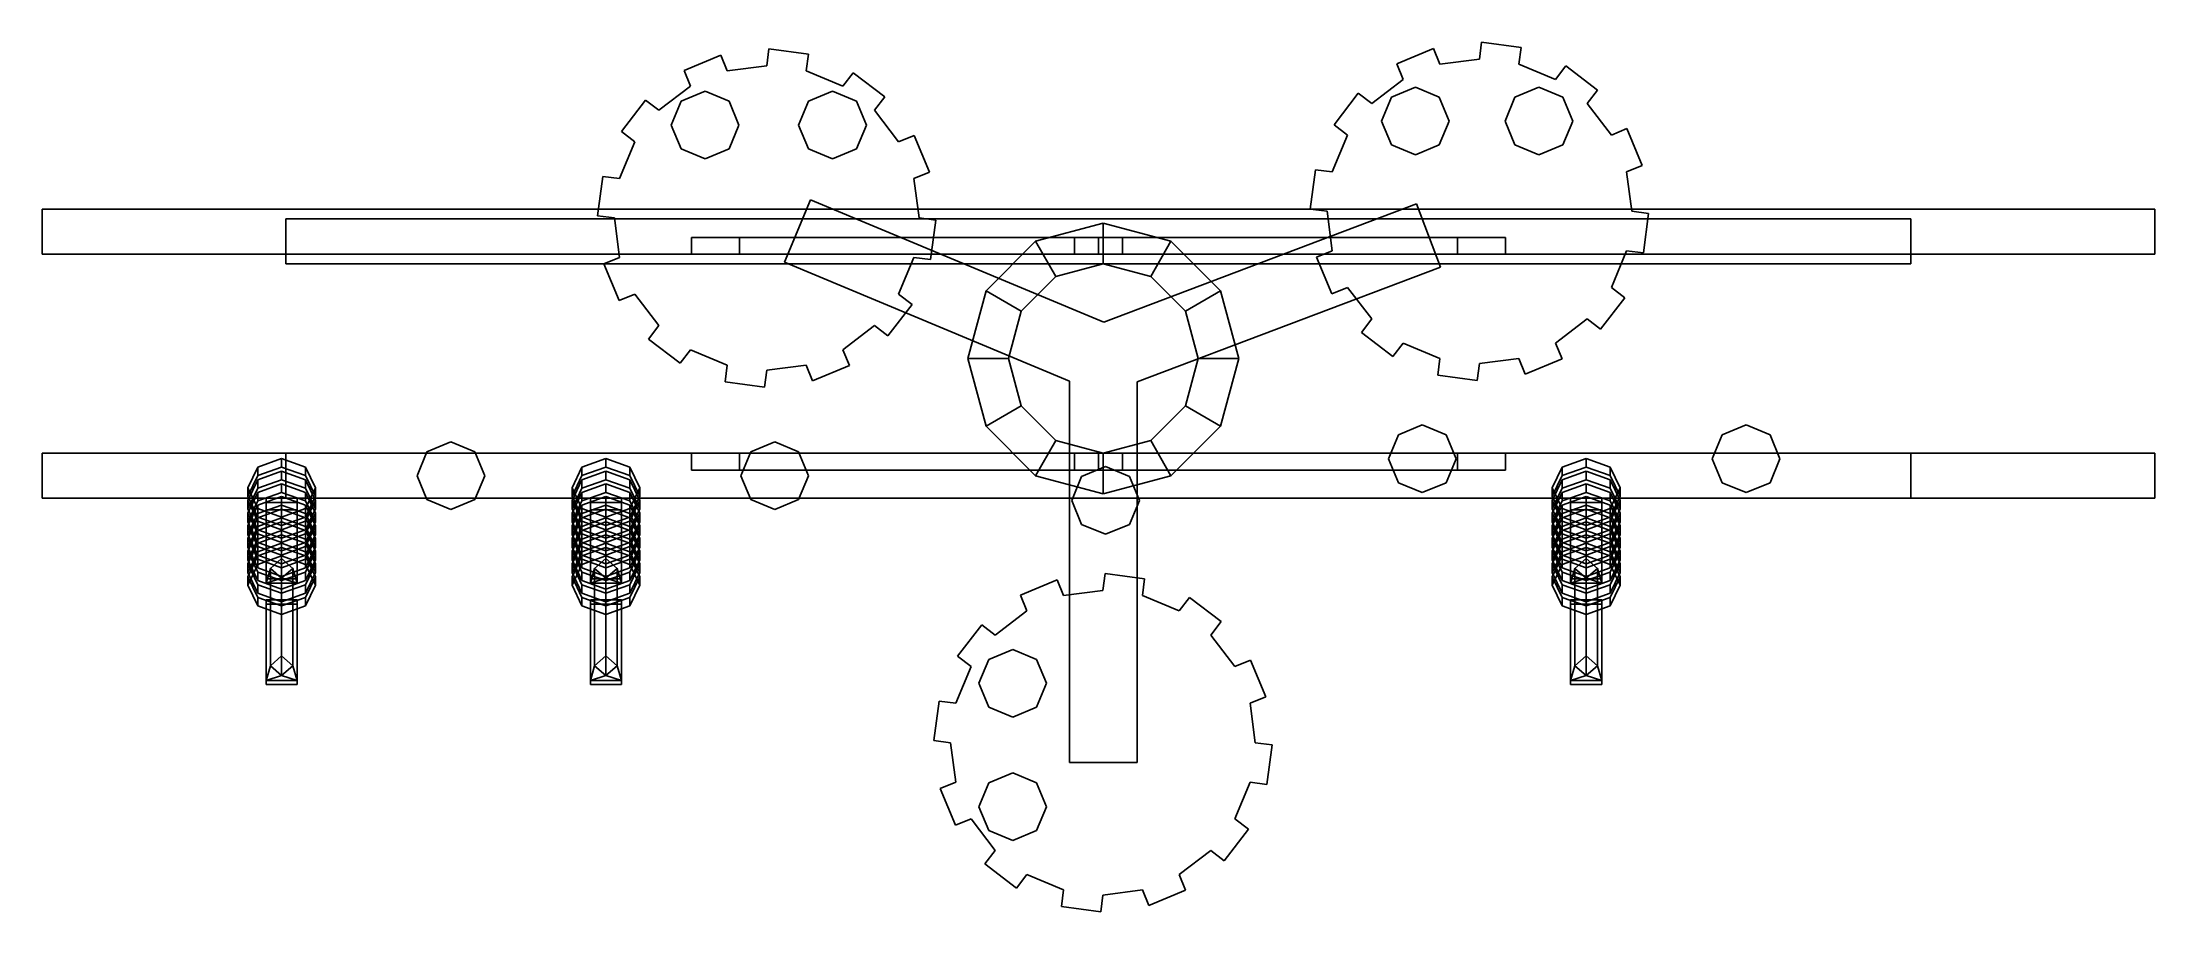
# Model space of a CAD drawing. Header units: metres. Extents: x -3.92 to 3.88, y 1068.45 to 1071.66.
import ezdxf

# ---------------------------------------------------------------- set-up
doc = ezdxf.new("R2010")
doc.units = ezdxf.units.M

msp = doc.modelspace()

# ---------------------------------------------------------------- linework, layer by layer
at = {"layer": 'Tank'}
for points, invisible_edges in [([(1.3888, 1070.474, 19.7883), (1.3888, 1071.599, 19.7883), (1.3969, 1071.661, 19.7883)], 13), ([(1.3888, 1070.474, 19.7883), (1.3969, 1071.661, 19.7883), (1.5344, 1070.4932, 19.7883)], 3), ([(1.3969, 1071.661, 21.7883), (1.3888, 1071.599, 19.7883), (1.3888, 1071.599, 21.7883)], 1), ([(1.3888, 1071.599, 19.7883), (1.3969, 1071.661, 21.7883), (1.3969, 1071.661, 19.7883)], 1), ([(1.3888, 1071.599, 21.7883), (1.5344, 1070.4932, 21.7883), (1.3969, 1071.661, 21.7883)], 3), ([(1.5425, 1071.6418, 19.7883), (1.5344, 1071.5798, 19.7883), (1.3969, 1071.661, 19.7883)], 2), ([(1.5344, 1070.4932, 19.7883), (1.3969, 1071.661, 19.7883), (1.5344, 1071.5798, 19.7883)], 15), ([(1.3969, 1071.661, 21.7883), (1.5344, 1070.4932, 21.7883), (1.5344, 1071.5798, 21.7883)], 15), ([(1.5425, 1071.6418, 21.7883), (1.3969, 1071.661, 21.7883), (1.5344, 1071.5798, 21.7883)], 2), ([(1.3969, 1071.661, 21.7883), (1.5425, 1071.6418, 19.7883), (1.3969, 1071.661, 19.7883)], 1), ([(1.5425, 1071.6418, 19.7883), (1.3969, 1071.661, 21.7883), (1.5425, 1071.6418, 21.7883)], 1), ([(-1.4123, 1071.6128, 19.2883), (-1.524, 1071.4989, 19.2883), (-1.5479, 1071.5566, 19.2883)], 1), ([(-1.5479, 1071.5566, 22.1633), (-1.4123, 1071.6128, 19.2883), (-1.5479, 1071.5566, 19.2883)], 1), ([(-1.4123, 1071.6128, 19.2883), (-1.5479, 1071.5566, 22.1633), (-1.4123, 1071.6128, 22.1633)], 1), ([(-1.4123, 1071.6128, 22.1633), (-1.5479, 1071.5566, 22.1633), (-1.524, 1071.4989, 22.1633)], 12), ([(-1.524, 1071.4989, 19.2883), (-1.4123, 1071.6128, 19.2883), (-1.524, 1070.5246, 19.2883)], 15), ([(-1.524, 1070.5246, 19.2883), (-1.4123, 1071.6128, 19.2883), (-1.3884, 1070.4684, 19.2883)], 3), ([(-1.524, 1071.4989, 22.1633), (-1.3884, 1070.4684, 22.1633), (-1.4123, 1071.6128, 22.1633)], 15), ([(-1.4123, 1071.6128, 19.2883), (-1.3884, 1071.5551, 22.1633), (-1.3884, 1071.5551, 19.2883)], 1), ([(-1.3884, 1071.5551, 22.1633), (-1.4123, 1071.6128, 19.2883), (-1.4123, 1071.6128, 22.1633)], 1), ([(-1.3884, 1070.4684, 19.2883), (-1.4123, 1071.6128, 19.2883), (-1.3884, 1071.5551, 19.2883)], 13), ([(-1.4123, 1071.6128, 22.1633), (-1.3884, 1070.4684, 22.1633), (-1.3884, 1071.5551, 22.1633)], 3), ([(-1.3884, 1070.4684, 19.2883), (-1.3884, 1071.5551, 19.2883), (-1.2428, 1071.5742, 19.2883)], 13), ([(-1.3884, 1070.4684, 19.2883), (-1.2428, 1071.5742, 19.2883), (-1.2509, 1070.3873, 19.2883)], 15), ([(-1.3884, 1071.5551, 22.1633), (-1.2509, 1070.3873, 22.1633), (-1.2428, 1071.5742, 22.1633)], 3), ([(-1.3884, 1071.5551, 22.1633), (-1.2428, 1071.5742, 19.2883), (-1.3884, 1071.5551, 19.2883)], 1), ([(-1.2428, 1071.5742, 19.2883), (-1.3884, 1071.5551, 22.1633), (-1.2428, 1071.5742, 22.1633)], 1), ([(-1.2509, 1070.3873, 19.2883), (-1.2428, 1071.5742, 19.2883), (-1.2428, 1070.4492, 19.2883)], 3), ([(-1.2428, 1071.5742, 22.1633), (-1.2509, 1070.3873, 22.1633), (-1.2428, 1070.4492, 22.1633)], 13), ([(-1.2428, 1070.4492, 19.2883), (-1.2428, 1071.5742, 19.2883), (-1.2346, 1071.6362, 19.2883)], 13), ([(-1.2428, 1070.4492, 19.2883), (-1.2346, 1071.6362, 19.2883), (-1.0972, 1070.4684, 19.2883)], 3), ([(-1.2346, 1071.6362, 22.1633), (-1.2428, 1071.5742, 19.2883), (-1.2428, 1071.5742, 22.1633)], 1), ([(-1.2428, 1071.5742, 19.2883), (-1.2346, 1071.6362, 22.1633), (-1.2346, 1071.6362, 19.2883)], 1), ([(-1.2428, 1071.5742, 22.1633), (-1.0972, 1070.4684, 22.1633), (-1.2346, 1071.6362, 22.1633)], 3), ([(-1.2428, 1071.5742, 22.1633), (-1.2428, 1070.4492, 22.1633), (-1.0972, 1070.4684, 22.1633)], 13), ([(-1.089, 1071.617, 19.2883), (-1.0972, 1071.5551, 19.2883), (-1.2346, 1071.6362, 19.2883)], 2), ([(-1.0972, 1070.4684, 19.2883), (-1.2346, 1071.6362, 19.2883), (-1.0972, 1071.5551, 19.2883)], 15), ([(-1.2346, 1071.6362, 22.1633), (-1.0972, 1070.4684, 22.1633), (-1.0972, 1071.5551, 22.1633)], 15), ([(-1.2346, 1071.6362, 22.1633), (-1.0972, 1071.5551, 22.1633), (-1.089, 1071.617, 22.1633)], 1), ([(-1.2346, 1071.6362, 22.1633), (-1.089, 1071.617, 19.2883), (-1.2346, 1071.6362, 19.2883)], 1), ([(-1.089, 1071.617, 19.2883), (-1.2346, 1071.6362, 22.1633), (-1.089, 1071.617, 22.1633)], 1), ([(-1.089, 1071.617, 19.2883), (-1.0972, 1071.5551, 22.1633), (-1.0972, 1071.5551, 19.2883)], 1), ([(-1.0972, 1071.5551, 22.1633), (-1.089, 1071.617, 19.2883), (-1.089, 1071.617, 22.1633)], 1), ([(1.2193, 1071.6376, 19.7883), (1.1075, 1071.5236, 19.7883), (1.0836, 1071.5814, 19.7883)], 1), ([(1.0836, 1071.5814, 21.7883), (1.2193, 1071.6376, 19.7883), (1.0836, 1071.5814, 19.7883)], 1), ([(1.2193, 1071.6376, 19.7883), (1.0836, 1071.5814, 21.7883), (1.2193, 1071.6376, 21.7883)], 1), ([(1.2193, 1071.6376, 21.7883), (1.0836, 1071.5814, 21.7883), (1.1075, 1071.5236, 21.7883)], 12), ([(1.0836, 1071.5814, 21.7883), (1.1075, 1071.5236, 19.7883), (1.1075, 1071.5236, 21.7883)], 1), ([(1.1075, 1071.5236, 19.7883), (1.0836, 1071.5814, 21.7883), (1.0836, 1071.5814, 19.7883)], 1), ([(1.1075, 1071.5236, 19.7883), (1.2193, 1071.6376, 19.7883), (1.1075, 1070.5494, 19.7883)], 15), ([(1.1075, 1070.5494, 19.7883), (1.2193, 1071.6376, 19.7883), (1.2432, 1070.4932, 19.7883)], 3), ([(1.1075, 1071.5236, 21.7883), (1.2432, 1070.4932, 21.7883), (1.2193, 1071.6376, 21.7883)], 15), ([(1.2193, 1071.6376, 19.7883), (1.2432, 1071.5798, 21.7883), (1.2432, 1071.5798, 19.7883)], 1), ([(1.2432, 1071.5798, 21.7883), (1.2193, 1071.6376, 19.7883), (1.2193, 1071.6376, 21.7883)], 1), ([(1.2432, 1070.4932, 19.7883), (1.2193, 1071.6376, 19.7883), (1.2432, 1071.5798, 19.7883)], 13), ([(1.2193, 1071.6376, 21.7883), (1.2432, 1070.4932, 21.7883), (1.2432, 1071.5798, 21.7883)], 3), ([(1.2432, 1070.4932, 19.7883), (1.2432, 1071.5798, 19.7883), (1.3888, 1071.599, 19.7883)], 13), ([(1.2432, 1070.4932, 19.7883), (1.3888, 1071.599, 19.7883), (1.3806, 1070.412, 19.7883)], 15), ([(1.2432, 1071.5798, 21.7883), (1.3806, 1070.412, 21.7883), (1.3888, 1071.599, 21.7883)], 3), ([(1.2432, 1071.5798, 21.7883), (1.3888, 1071.599, 19.7883), (1.2432, 1071.5798, 19.7883)], 1), ([(1.3888, 1071.599, 19.7883), (1.2432, 1071.5798, 21.7883), (1.3888, 1071.599, 21.7883)], 1), ([(1.2432, 1070.4932, 21.7883), (1.3806, 1070.412, 21.7883), (1.2432, 1071.5798, 21.7883)], 15), ([(1.3806, 1070.412, 19.7883), (1.3888, 1071.599, 19.7883), (1.3888, 1070.474, 19.7883)], 3), ([(1.3888, 1071.599, 21.7883), (1.3806, 1070.412, 21.7883), (1.3888, 1070.474, 21.7883)], 13), ([(1.3888, 1071.599, 21.7883), (1.3888, 1070.474, 21.7883), (1.5344, 1070.4932, 21.7883)], 13), ([(1.5425, 1071.6418, 19.7883), (1.5344, 1071.5798, 21.7883), (1.5344, 1071.5798, 19.7883)], 1), ([(1.5344, 1071.5798, 21.7883), (1.5425, 1071.6418, 19.7883), (1.5425, 1071.6418, 21.7883)], 1), ([(1.5344, 1070.4932, 19.7883), (1.5344, 1071.5798, 19.7883), (1.67, 1071.5236, 19.7883)], 13), ([(1.5344, 1071.5798, 21.7883), (1.67, 1071.5236, 19.7883), (1.5344, 1071.5798, 19.7883)], 1), ([(1.67, 1071.5236, 19.7883), (1.5344, 1071.5798, 21.7883), (1.67, 1071.5236, 21.7883)], 1), ([(1.5344, 1071.5798, 21.7883), (1.5344, 1070.4932, 21.7883), (1.67, 1071.5236, 21.7883)], 3), ([(1.7081, 1071.5732, 19.7883), (1.67, 1070.5494, 19.7883), (1.67, 1071.5236, 19.7883)], 3), ([(1.67, 1070.5494, 19.7883), (1.7081, 1071.5732, 19.7883), (1.7865, 1070.6387, 19.7883)], 3), ([(1.7081, 1071.5732, 21.7883), (1.67, 1071.5236, 19.7883), (1.67, 1071.5236, 21.7883)], 1), ([(1.67, 1071.5236, 19.7883), (1.7081, 1071.5732, 21.7883), (1.7081, 1071.5732, 19.7883)], 1), ([(1.67, 1071.5236, 21.7883), (1.7865, 1070.6387, 21.7883), (1.7081, 1071.5732, 21.7883)], 3), ([(1.8246, 1071.4838, 19.7883), (1.7865, 1071.4342, 19.7883), (1.7081, 1071.5732, 19.7883)], 2), ([(1.7865, 1070.6387, 19.7883), (1.7081, 1071.5732, 19.7883), (1.7865, 1071.4342, 19.7883)], 15), ([(1.7081, 1071.5732, 21.7883), (1.8246, 1071.4838, 19.7883), (1.7081, 1071.5732, 19.7883)], 1), ([(1.8246, 1071.4838, 19.7883), (1.7081, 1071.5732, 21.7883), (1.8246, 1071.4838, 21.7883)], 1), ([(1.7081, 1071.5732, 21.7883), (1.7865, 1070.6387, 21.7883), (1.7865, 1071.4342, 21.7883)], 15), ([(1.7081, 1071.5732, 21.7883), (1.7865, 1071.4342, 21.7883), (1.8246, 1071.4838, 21.7883)], 1), ([(-1.6405, 1070.614, 19.2883), (-1.6405, 1071.4095, 19.2883), (-1.524, 1071.4989, 19.2883)], 13), ([(-1.6405, 1070.614, 19.2883), (-1.524, 1071.4989, 19.2883), (-1.5621, 1070.475, 19.2883)], 15), ([(-1.6405, 1071.4095, 22.1633), (-1.524, 1071.4989, 19.2883), (-1.6405, 1071.4095, 19.2883)], 1), ([(-1.524, 1071.4989, 19.2883), (-1.6405, 1071.4095, 22.1633), (-1.524, 1071.4989, 22.1633)], 1), ([(-1.6405, 1071.4095, 22.1633), (-1.5621, 1070.475, 22.1633), (-1.524, 1071.4989, 22.1633)], 3), ([(-1.5621, 1070.475, 19.2883), (-1.524, 1071.4989, 19.2883), (-1.524, 1070.5246, 19.2883)], 3), ([(-1.524, 1071.4989, 22.1633), (-1.5621, 1070.475, 22.1633), (-1.524, 1070.5246, 22.1633)], 13), ([(-1.5479, 1071.5566, 22.1633), (-1.524, 1071.4989, 19.2883), (-1.524, 1071.4989, 22.1633)], 1), ([(-1.524, 1071.4989, 19.2883), (-1.5479, 1071.5566, 22.1633), (-1.5479, 1071.5566, 19.2883)], 1), ([(-1.524, 1071.4989, 22.1633), (-1.524, 1070.5246, 22.1633), (-1.3884, 1070.4684, 22.1633)], 13), ([(-1.3884, 1070.4684, 22.1633), (-1.2509, 1070.3873, 22.1633), (-1.3884, 1071.5551, 22.1633)], 15), ([(-1.0972, 1070.4684, 19.2883), (-1.0972, 1071.5551, 19.2883), (-0.9615, 1071.4989, 19.2883)], 13), ([(-1.0972, 1071.5551, 22.1633), (-0.9615, 1071.4989, 19.2883), (-1.0972, 1071.5551, 19.2883)], 1), ([(-0.9615, 1071.4989, 19.2883), (-1.0972, 1071.5551, 22.1633), (-0.9615, 1071.4989, 22.1633)], 1), ([(-1.0733, 1070.4106, 22.1633), (-1.0972, 1071.5551, 22.1633), (-1.0972, 1070.4684, 22.1633)], 3), ([(-1.0972, 1071.5551, 22.1633), (-1.0733, 1070.4106, 22.1633), (-0.9615, 1071.4989, 22.1633)], 3), ([(-1.0972, 1070.4684, 19.2883), (-0.9615, 1071.4989, 19.2883), (-1.0733, 1070.4106, 19.2883)], 3), ([(-1.0733, 1070.4106, 19.2883), (-0.9615, 1071.4989, 19.2883), (-0.9615, 1070.5246, 19.2883)], 15), ([(-0.9615, 1071.4989, 22.1633), (-1.0733, 1070.4106, 22.1633), (-0.9615, 1070.5246, 22.1633)], 15), ([(-0.9235, 1071.5484, 19.2883), (-0.9615, 1070.5246, 19.2883), (-0.9615, 1071.4989, 19.2883)], 3), ([(-0.9615, 1070.5246, 19.2883), (-0.9235, 1071.5484, 19.2883), (-0.845, 1070.614, 19.2883)], 3), ([(-0.9235, 1071.5484, 22.1633), (-0.9615, 1071.4989, 19.2883), (-0.9615, 1071.4989, 22.1633)], 1), ([(-0.9615, 1071.4989, 19.2883), (-0.9235, 1071.5484, 22.1633), (-0.9235, 1071.5484, 19.2883)], 1), ([(-0.9615, 1071.4989, 22.1633), (-0.845, 1070.614, 22.1633), (-0.9235, 1071.5484, 22.1633)], 3), ([(-0.9615, 1071.4989, 22.1633), (-0.9615, 1070.5246, 22.1633), (-0.845, 1070.614, 22.1633)], 13), ([(-0.807, 1071.4591, 19.2883), (-0.845, 1071.4095, 19.2883), (-0.9235, 1071.5484, 19.2883)], 2), ([(-0.845, 1070.614, 19.2883), (-0.9235, 1071.5484, 19.2883), (-0.845, 1071.4095, 19.2883)], 15), ([(-0.9235, 1071.5484, 22.1633), (-0.807, 1071.4591, 19.2883), (-0.9235, 1071.5484, 19.2883)], 1), ([(-0.807, 1071.4591, 19.2883), (-0.9235, 1071.5484, 22.1633), (-0.807, 1071.4591, 22.1633)], 1), ([(-0.9235, 1071.5484, 22.1633), (-0.845, 1070.614, 22.1633), (-0.845, 1071.4095, 22.1633)], 15), ([(-0.9235, 1071.5484, 22.1633), (-0.845, 1071.4095, 22.1633), (-0.807, 1071.4591, 22.1633)], 1), ([(0.991, 1070.6387, 19.7883), (0.991, 1071.4342, 19.7883), (1.1075, 1071.5236, 19.7883)], 13), ([(0.991, 1070.6387, 19.7883), (1.1075, 1071.5236, 19.7883), (1.0695, 1070.4998, 19.7883)], 15), ([(0.991, 1071.4342, 21.7883), (1.1075, 1071.5236, 19.7883), (0.991, 1071.4342, 19.7883)], 1), ([(1.1075, 1071.5236, 19.7883), (0.991, 1071.4342, 21.7883), (1.1075, 1071.5236, 21.7883)], 1), ([(0.991, 1071.4342, 21.7883), (1.0695, 1070.4998, 21.7883), (1.1075, 1071.5236, 21.7883)], 3), ([(1.0695, 1070.4998, 19.7883), (1.1075, 1071.5236, 19.7883), (1.1075, 1070.5494, 19.7883)], 3), ([(1.1075, 1071.5236, 21.7883), (1.0695, 1070.4998, 21.7883), (1.1075, 1070.5494, 21.7883)], 13), ([(1.1075, 1071.5236, 21.7883), (1.1075, 1070.5494, 21.7883), (1.2432, 1070.4932, 21.7883)], 13), ([(1.5344, 1070.4932, 19.7883), (1.67, 1071.5236, 19.7883), (1.5583, 1070.4354, 19.7883)], 3), ([(1.67, 1071.5236, 21.7883), (1.5344, 1070.4932, 21.7883), (1.5583, 1070.4354, 21.7883)], 13), ([(1.5583, 1070.4354, 19.7883), (1.67, 1071.5236, 19.7883), (1.67, 1070.5494, 19.7883)], 15), ([(1.67, 1071.5236, 21.7883), (1.5583, 1070.4354, 21.7883), (1.67, 1070.5494, 21.7883)], 15), ([(1.67, 1071.5236, 21.7883), (1.67, 1070.5494, 21.7883), (1.7865, 1070.6387, 21.7883)], 13), ([(-1.6901, 1071.4475, 19.2883), (-1.7299, 1071.293, 19.2883), (-1.7795, 1071.331, 19.2883)], 1), ([(-1.6901, 1071.4475, 22.1633), (-1.7795, 1071.331, 19.2883), (-1.7795, 1071.331, 22.1633)], 1), ([(-1.7795, 1071.331, 19.2883), (-1.6901, 1071.4475, 22.1633), (-1.6901, 1071.4475, 19.2883)], 1), ([(-1.6901, 1071.4475, 22.1633), (-1.7795, 1071.331, 22.1633), (-1.7299, 1071.293, 22.1633)], 12), ([(-1.6405, 1070.614, 19.2883), (-1.7299, 1071.293, 19.2883), (-1.6901, 1071.4475, 19.2883)], 15), ([(-1.7299, 1071.293, 22.1633), (-1.6405, 1070.614, 22.1633), (-1.6901, 1071.4475, 22.1633)], 15), ([(-1.6405, 1070.614, 19.2883), (-1.6901, 1071.4475, 19.2883), (-1.6405, 1071.4095, 19.2883)], 13), ([(-1.6901, 1071.4475, 22.1633), (-1.6405, 1071.4095, 19.2883), (-1.6901, 1071.4475, 19.2883)], 1), ([(-1.6405, 1071.4095, 19.2883), (-1.6901, 1071.4475, 22.1633), (-1.6405, 1071.4095, 22.1633)], 1), ([(-1.6901, 1071.4475, 22.1633), (-1.6405, 1070.614, 22.1633), (-1.6405, 1071.4095, 22.1633)], 3), ([(-1.6405, 1070.614, 22.1633), (-1.5621, 1070.475, 22.1633), (-1.6405, 1071.4095, 22.1633)], 15), ([(-0.807, 1071.4591, 19.2883), (-0.845, 1071.4095, 22.1633), (-0.845, 1071.4095, 19.2883)], 1), ([(-0.845, 1071.4095, 22.1633), (-0.807, 1071.4591, 19.2883), (-0.807, 1071.4591, 22.1633)], 1), ([(-0.845, 1070.614, 19.2883), (-0.845, 1071.4095, 19.2883), (-0.7556, 1071.293, 19.2883)], 13), ([(-0.845, 1071.4095, 19.2883), (-0.7556, 1071.293, 22.1633), (-0.7556, 1071.293, 19.2883)], 1), ([(-0.7556, 1071.293, 22.1633), (-0.845, 1071.4095, 19.2883), (-0.845, 1071.4095, 22.1633)], 1), ([(-0.7954, 1070.5759, 22.1633), (-0.845, 1071.4095, 22.1633), (-0.845, 1070.614, 22.1633)], 3), ([(-0.845, 1071.4095, 22.1633), (-0.7954, 1070.5759, 22.1633), (-0.7556, 1071.293, 22.1633)], 3), ([(0.9415, 1071.4723, 19.7883), (0.9016, 1071.3177, 19.7883), (0.8521, 1071.3558, 19.7883)], 1), ([(0.9415, 1071.4723, 21.7883), (0.8521, 1071.3558, 19.7883), (0.8521, 1071.3558, 21.7883)], 1), ([(0.8521, 1071.3558, 19.7883), (0.9415, 1071.4723, 21.7883), (0.9415, 1071.4723, 19.7883)], 1), ([(0.9415, 1071.4723, 21.7883), (0.8521, 1071.3558, 21.7883), (0.9016, 1071.3177, 21.7883)], 12), ([(0.9016, 1071.3177, 19.7883), (0.9415, 1071.4723, 19.7883), (0.9016, 1070.7552, 19.7883)], 15), ([(0.9016, 1070.7552, 19.7883), (0.9415, 1071.4723, 19.7883), (0.991, 1070.6387, 19.7883)], 3), ([(0.9016, 1071.3177, 21.7883), (0.991, 1070.6387, 21.7883), (0.9415, 1071.4723, 21.7883)], 15), ([(0.991, 1070.6387, 19.7883), (0.9415, 1071.4723, 19.7883), (0.991, 1071.4342, 19.7883)], 13), ([(0.9415, 1071.4723, 21.7883), (0.991, 1071.4342, 19.7883), (0.9415, 1071.4723, 19.7883)], 1), ([(0.991, 1071.4342, 19.7883), (0.9415, 1071.4723, 21.7883), (0.991, 1071.4342, 21.7883)], 1), ([(0.9415, 1071.4723, 21.7883), (0.991, 1070.6387, 21.7883), (0.991, 1071.4342, 21.7883)], 3), ([(0.991, 1070.6387, 21.7883), (1.0695, 1070.4998, 21.7883), (0.991, 1071.4342, 21.7883)], 15), ([(1.8246, 1071.4838, 19.7883), (1.7865, 1071.4342, 21.7883), (1.7865, 1071.4342, 19.7883)], 1), ([(1.7865, 1071.4342, 21.7883), (1.8246, 1071.4838, 19.7883), (1.8246, 1071.4838, 21.7883)], 1), ([(1.7865, 1070.6387, 19.7883), (1.7865, 1071.4342, 19.7883), (1.8759, 1071.3177, 19.7883)], 13), ([(1.7865, 1071.4342, 19.7883), (1.8759, 1071.3177, 21.7883), (1.8759, 1071.3177, 19.7883)], 1), ([(1.8759, 1071.3177, 21.7883), (1.7865, 1071.4342, 19.7883), (1.7865, 1071.4342, 21.7883)], 1), ([(1.8361, 1070.6007, 21.7883), (1.7865, 1071.4342, 21.7883), (1.7865, 1070.6387, 21.7883)], 3), ([(1.7865, 1071.4342, 21.7883), (1.8361, 1070.6007, 21.7883), (1.8759, 1071.3177, 21.7883)], 3), ([(-1.7299, 1071.293, 22.1633), (-1.7795, 1071.331, 19.2883), (-1.7299, 1071.293, 19.2883)], 1), ([(-1.7795, 1071.331, 19.2883), (-1.7299, 1071.293, 22.1633), (-1.7795, 1071.331, 22.1633)], 1), ([(0.9016, 1071.3177, 21.7883), (0.8521, 1071.3558, 19.7883), (0.9016, 1071.3177, 19.7883)], 1), ([(0.8521, 1071.3558, 19.7883), (0.9016, 1071.3177, 21.7883), (0.8521, 1071.3558, 21.7883)], 1), ([(1.9337, 1071.3417, 19.7883), (1.8759, 1070.7552, 19.7883), (1.8759, 1071.3177, 19.7883)], 3), ([(1.8759, 1070.7552, 19.7883), (1.9337, 1071.3417, 19.7883), (1.9321, 1071.1821, 19.7883)], 15), ([(1.8759, 1071.3177, 21.7883), (1.9337, 1071.3417, 19.7883), (1.8759, 1071.3177, 19.7883)], 1), ([(1.9337, 1071.3417, 19.7883), (1.8759, 1071.3177, 21.7883), (1.9337, 1071.3417, 21.7883)], 1), ([(1.8759, 1071.3177, 21.7883), (1.9321, 1071.1821, 21.7883), (1.9337, 1071.3417, 21.7883)], 3), ([(1.9321, 1071.1821, 19.7883), (1.9337, 1071.3417, 19.7883), (1.9899, 1071.206, 19.7883)], 1), ([(1.9337, 1071.3417, 21.7883), (1.9321, 1071.1821, 21.7883), (1.9899, 1071.206, 21.7883)], 1), ([(1.9337, 1071.3417, 19.7883), (1.9899, 1071.206, 21.7883), (1.9899, 1071.206, 19.7883)], 1), ([(1.9899, 1071.206, 21.7883), (1.9337, 1071.3417, 19.7883), (1.9337, 1071.3417, 21.7883)], 1), ([(-1.7861, 1070.8661, 19.2883), (-1.7861, 1071.1573, 19.2883), (-1.7299, 1071.293, 19.2883)], 13), ([(-1.7861, 1070.8661, 19.2883), (-1.7299, 1071.293, 19.2883), (-1.7299, 1070.7305, 19.2883)], 15), ([(-1.7861, 1071.1573, 22.1633), (-1.7861, 1070.8661, 22.1633), (-1.7299, 1071.293, 22.1633)], 3), ([(-1.7299, 1071.293, 22.1633), (-1.7861, 1070.8661, 22.1633), (-1.7299, 1070.7305, 22.1633)], 15), ([(-1.7299, 1071.293, 22.1633), (-1.7861, 1071.1573, 19.2883), (-1.7861, 1071.1573, 22.1633)], 1), ([(-1.7861, 1071.1573, 19.2883), (-1.7299, 1071.293, 22.1633), (-1.7299, 1071.293, 19.2883)], 1), ([(-1.7299, 1070.7305, 19.2883), (-1.7299, 1071.293, 19.2883), (-1.6405, 1070.614, 19.2883)], 3), ([(-1.7299, 1071.293, 22.1633), (-1.7299, 1070.7305, 22.1633), (-1.6405, 1070.614, 22.1633)], 13), ([(-0.845, 1070.614, 19.2883), (-0.7556, 1071.293, 19.2883), (-0.7954, 1070.5759, 19.2883)], 3), ([(-0.7954, 1070.5759, 19.2883), (-0.7556, 1071.293, 19.2883), (-0.7556, 1070.7305, 19.2883)], 15), ([(-0.7556, 1071.293, 22.1633), (-0.7954, 1070.5759, 22.1633), (-0.7556, 1070.7305, 22.1633)], 15), ([(-0.6979, 1071.3169, 19.2883), (-0.6994, 1071.1573, 19.2883), (-0.7556, 1071.293, 19.2883)], 3), ([(-0.7556, 1071.293, 22.1633), (-0.6979, 1071.3169, 19.2883), (-0.7556, 1071.293, 19.2883)], 1), ([(-0.6979, 1071.3169, 19.2883), (-0.7556, 1071.293, 22.1633), (-0.6979, 1071.3169, 22.1633)], 1), ([(-0.6994, 1071.1573, 22.1633), (-0.6979, 1071.3169, 22.1633), (-0.7556, 1071.293, 22.1633)], 13), ([(-0.7556, 1070.7305, 19.2883), (-0.7556, 1071.293, 19.2883), (-0.6994, 1070.8661, 19.2883)], 3), ([(-0.6994, 1070.8661, 19.2883), (-0.7556, 1071.293, 19.2883), (-0.6994, 1071.1573, 19.2883)], 15), ([(-0.7556, 1071.293, 22.1633), (-0.7556, 1070.7305, 22.1633), (-0.6994, 1070.8661, 22.1633)], 13), ([(-0.7556, 1071.293, 22.1633), (-0.6994, 1070.8661, 22.1633), (-0.6994, 1071.1573, 22.1633)], 15), ([(-0.6994, 1071.1573, 19.2883), (-0.6979, 1071.3169, 19.2883), (-0.6417, 1071.1812, 19.2883)], 1), ([(-0.6979, 1071.3169, 22.1633), (-0.6994, 1071.1573, 22.1633), (-0.6417, 1071.1812, 22.1633)], 1), ([(-0.6979, 1071.3169, 19.2883), (-0.6417, 1071.1812, 22.1633), (-0.6417, 1071.1812, 19.2883)], 1), ([(-0.6417, 1071.1812, 22.1633), (-0.6979, 1071.3169, 19.2883), (-0.6979, 1071.3169, 22.1633)], 1), ([(0.8455, 1070.8909, 19.7883), (0.8455, 1071.1821, 19.7883), (0.9016, 1071.3177, 19.7883)], 13), ([(0.9016, 1070.7552, 19.7883), (0.8455, 1070.8909, 19.7883), (0.9016, 1071.3177, 19.7883)], 15), ([(0.8455, 1071.1821, 21.7883), (0.9016, 1070.7552, 21.7883), (0.9016, 1071.3177, 21.7883)], 3), ([(0.9016, 1071.3177, 21.7883), (0.8455, 1071.1821, 19.7883), (0.8455, 1071.1821, 21.7883)], 1), ([(0.8455, 1071.1821, 19.7883), (0.9016, 1071.3177, 21.7883), (0.9016, 1071.3177, 19.7883)], 1), ([(0.9016, 1071.3177, 21.7883), (0.9016, 1070.7552, 21.7883), (0.991, 1070.6387, 21.7883)], 13), ([(1.7865, 1070.6387, 19.7883), (1.8759, 1071.3177, 19.7883), (1.8361, 1070.6007, 19.7883)], 3), ([(1.8361, 1070.6007, 19.7883), (1.8759, 1071.3177, 19.7883), (1.8759, 1070.7552, 19.7883)], 15), ([(1.8759, 1071.3177, 21.7883), (1.8361, 1070.6007, 21.7883), (1.8759, 1070.7552, 21.7883)], 15), ([(1.8759, 1071.3177, 21.7883), (1.8759, 1070.7552, 21.7883), (1.9321, 1070.8909, 21.7883)], 13), ([(1.8759, 1071.3177, 21.7883), (1.9321, 1070.8909, 21.7883), (1.9321, 1071.1821, 21.7883)], 15), ([(-0.6417, 1071.1812, 22.1633), (-0.6994, 1071.1573, 19.2883), (-0.6417, 1071.1812, 19.2883)], 1), ([(-0.6994, 1071.1573, 19.2883), (-0.6417, 1071.1812, 22.1633), (-0.6994, 1071.1573, 22.1633)], 1), ([(0.7835, 1071.1902, 19.7883), (0.8263, 1071.0365, 19.7883), (0.7643, 1071.0446, 19.7883)], 1), ([(0.7835, 1071.1902, 21.7883), (0.7643, 1071.0446, 19.7883), (0.7643, 1071.0446, 21.7883)], 1), ([(0.7643, 1071.0446, 19.7883), (0.7835, 1071.1902, 21.7883), (0.7835, 1071.1902, 19.7883)], 1), ([(0.8263, 1071.0365, 21.7883), (0.7835, 1071.1902, 21.7883), (0.7643, 1071.0446, 21.7883)], 1), ([(0.8263, 1071.0365, 19.7883), (0.7835, 1071.1902, 19.7883), (0.8455, 1071.1821, 19.7883)], 13), ([(0.7835, 1071.1902, 21.7883), (0.8455, 1071.1821, 19.7883), (0.7835, 1071.1902, 19.7883)], 1), ([(0.8455, 1071.1821, 19.7883), (0.7835, 1071.1902, 21.7883), (0.8455, 1071.1821, 21.7883)], 1), ([(0.7835, 1071.1902, 21.7883), (0.8263, 1071.0365, 21.7883), (0.8455, 1071.1821, 21.7883)], 3), ([(0.8263, 1071.0365, 19.7883), (0.8455, 1071.1821, 19.7883), (0.8455, 1070.8909, 19.7883)], 3), ([(0.8455, 1071.1821, 21.7883), (0.8263, 1071.0365, 21.7883), (0.8455, 1070.8909, 21.7883)], 13), ([(0.8455, 1070.8909, 21.7883), (0.9016, 1070.7552, 21.7883), (0.8455, 1071.1821, 21.7883)], 15), ([(1.9321, 1071.1821, 19.7883), (1.9321, 1070.8909, 19.7883), (1.8759, 1070.7552, 19.7883)], 13), ([(1.9899, 1071.206, 21.7883), (1.9321, 1071.1821, 19.7883), (1.9899, 1071.206, 19.7883)], 1), ([(1.9321, 1071.1821, 19.7883), (1.9899, 1071.206, 21.7883), (1.9321, 1071.1821, 21.7883)], 1), ([(1.9321, 1070.8909, 19.7883), (1.9321, 1071.1821, 19.7883), (1.9513, 1071.0365, 19.7883)], 13), ([(1.9321, 1070.8909, 21.7883), (1.9513, 1071.0365, 21.7883), (1.9321, 1071.1821, 21.7883)], 13), ([(1.9321, 1071.1821, 19.7883), (1.9513, 1071.0365, 21.7883), (1.9513, 1071.0365, 19.7883)], 1), ([(1.9513, 1071.0365, 21.7883), (1.9321, 1071.1821, 19.7883), (1.9321, 1071.1821, 21.7883)], 1), ([(-1.8481, 1071.1655, 19.2883), (-1.8053, 1071.0117, 19.2883), (-1.8672, 1071.0199, 19.2883)], 1), ([(-1.8481, 1071.1655, 22.1633), (-1.8672, 1071.0199, 19.2883), (-1.8672, 1071.0199, 22.1633)], 1), ([(-1.8672, 1071.0199, 19.2883), (-1.8481, 1071.1655, 22.1633), (-1.8481, 1071.1655, 19.2883)], 1), ([(-1.8053, 1071.0117, 22.1633), (-1.8481, 1071.1655, 22.1633), (-1.8672, 1071.0199, 22.1633)], 1), ([(-1.8053, 1071.0117, 19.2883), (-1.8481, 1071.1655, 19.2883), (-1.7861, 1071.1573, 19.2883)], 13), ([(-1.8481, 1071.1655, 22.1633), (-1.7861, 1071.1573, 19.2883), (-1.8481, 1071.1655, 19.2883)], 1), ([(-1.7861, 1071.1573, 19.2883), (-1.8481, 1071.1655, 22.1633), (-1.7861, 1071.1573, 22.1633)], 1), ([(-1.8481, 1071.1655, 22.1633), (-1.8053, 1071.0117, 22.1633), (-1.7861, 1071.1573, 22.1633)], 3), ([(-1.8053, 1071.0117, 19.2883), (-1.7861, 1071.1573, 19.2883), (-1.7861, 1070.8661, 19.2883)], 3), ([(-1.7861, 1071.1573, 22.1633), (-1.8053, 1071.0117, 22.1633), (-1.7861, 1070.8661, 22.1633)], 13), ([(-0.6994, 1070.8661, 19.2883), (-0.6994, 1071.1573, 19.2883), (-0.6803, 1071.0117, 19.2883)], 13), ([(-0.6994, 1071.1573, 22.1633), (-0.6994, 1070.8661, 22.1633), (-0.6803, 1071.0117, 22.1633)], 3), ([(-0.6994, 1071.1573, 19.2883), (-0.6803, 1071.0117, 22.1633), (-0.6803, 1071.0117, 19.2883)], 1), ([(-0.6803, 1071.0117, 22.1633), (-0.6994, 1071.1573, 19.2883), (-0.6994, 1071.1573, 22.1633)], 1), ([(-1.8053, 1071.0117, 22.1633), (-1.8672, 1071.0199, 19.2883), (-1.8053, 1071.0117, 19.2883)], 1), ([(-1.8672, 1071.0199, 19.2883), (-1.8053, 1071.0117, 22.1633), (-1.8672, 1071.0199, 22.1633)], 1), ([(0.8263, 1071.0365, 21.7883), (0.7643, 1071.0446, 19.7883), (0.8263, 1071.0365, 19.7883)], 1), ([(0.7643, 1071.0446, 19.7883), (0.8263, 1071.0365, 21.7883), (0.7643, 1071.0446, 21.7883)], 1), ([(0.8263, 1071.0365, 21.7883), (0.8455, 1070.8909, 19.7883), (0.8455, 1070.8909, 21.7883)], 1), ([(0.8455, 1070.8909, 19.7883), (0.8263, 1071.0365, 21.7883), (0.8263, 1071.0365, 19.7883)], 1), ([(1.9321, 1070.8909, 19.7883), (1.9513, 1071.0365, 19.7883), (1.9941, 1070.8827, 19.7883)], 3), ([(1.9513, 1071.0365, 21.7883), (1.9321, 1070.8909, 21.7883), (1.9941, 1070.8827, 21.7883)], 13), ([(1.9941, 1070.8827, 19.7883), (1.9513, 1071.0365, 19.7883), (2.0133, 1071.0283, 19.7883)], 1), ([(1.9513, 1071.0365, 21.7883), (2.0133, 1071.0283, 19.7883), (1.9513, 1071.0365, 19.7883)], 1), ([(2.0133, 1071.0283, 19.7883), (1.9513, 1071.0365, 21.7883), (2.0133, 1071.0283, 21.7883)], 1), ([(1.9513, 1071.0365, 21.7883), (1.9941, 1070.8827, 21.7883), (2.0133, 1071.0283, 21.7883)], 1), ([(2.0133, 1071.0283, 19.7883), (1.9941, 1070.8827, 21.7883), (1.9941, 1070.8827, 19.7883)], 1), ([(1.9941, 1070.8827, 21.7883), (2.0133, 1071.0283, 19.7883), (2.0133, 1071.0283, 21.7883)], 1), ([(-1.8053, 1071.0117, 22.1633), (-1.7861, 1070.8661, 19.2883), (-1.7861, 1070.8661, 22.1633)], 1), ([(-1.7861, 1070.8661, 19.2883), (-1.8053, 1071.0117, 22.1633), (-1.8053, 1071.0117, 19.2883)], 1), ([(-0.6994, 1070.8661, 19.2883), (-0.6803, 1071.0117, 19.2883), (-0.6375, 1070.858, 19.2883)], 3), ([(-0.6803, 1071.0117, 22.1633), (-0.6994, 1070.8661, 22.1633), (-0.6375, 1070.858, 22.1633)], 13), ([(-0.6375, 1070.858, 19.2883), (-0.6803, 1071.0117, 19.2883), (-0.6183, 1071.0036, 19.2883)], 1), ([(-0.6803, 1071.0117, 22.1633), (-0.6183, 1071.0036, 19.2883), (-0.6803, 1071.0117, 19.2883)], 1), ([(-0.6183, 1071.0036, 19.2883), (-0.6803, 1071.0117, 22.1633), (-0.6183, 1071.0036, 22.1633)], 1), ([(-0.6803, 1071.0117, 22.1633), (-0.6375, 1070.858, 22.1633), (-0.6183, 1071.0036, 22.1633)], 1), ([(-0.6183, 1071.0036, 19.2883), (-0.6375, 1070.858, 22.1633), (-0.6375, 1070.858, 19.2883)], 1), ([(-0.6375, 1070.858, 22.1633), (-0.6183, 1071.0036, 19.2883), (-0.6183, 1071.0036, 22.1633)], 1), ([(-1.7861, 1070.8661, 19.2883), (-1.7876, 1070.7066, 19.2883), (-1.8438, 1070.8422, 19.2883)], 1), ([(-1.8438, 1070.8422, 22.1633), (-1.7861, 1070.8661, 19.2883), (-1.8438, 1070.8422, 19.2883)], 1), ([(-1.7861, 1070.8661, 19.2883), (-1.8438, 1070.8422, 22.1633), (-1.7861, 1070.8661, 22.1633)], 1), ([(-1.7876, 1070.7066, 22.1633), (-1.7861, 1070.8661, 22.1633), (-1.8438, 1070.8422, 22.1633)], 1), ([(-1.7876, 1070.7066, 19.2883), (-1.7861, 1070.8661, 19.2883), (-1.7299, 1070.7305, 19.2883)], 3), ([(-1.7861, 1070.8661, 22.1633), (-1.7876, 1070.7066, 22.1633), (-1.7299, 1070.7305, 22.1633)], 13), ([(-0.6994, 1070.8661, 19.2883), (-0.7556, 1070.7305, 22.1633), (-0.7556, 1070.7305, 19.2883)], 1), ([(-0.7556, 1070.7305, 22.1633), (-0.6994, 1070.8661, 19.2883), (-0.6994, 1070.8661, 22.1633)], 1), ([(-0.6375, 1070.858, 22.1633), (-0.6994, 1070.8661, 19.2883), (-0.6375, 1070.858, 19.2883)], 1), ([(-0.6994, 1070.8661, 19.2883), (-0.6375, 1070.858, 22.1633), (-0.6994, 1070.8661, 22.1633)], 1), ([(0.8455, 1070.8909, 19.7883), (0.8439, 1070.7313, 19.7883), (0.7877, 1070.867, 19.7883)], 1), ([(0.7877, 1070.867, 21.7883), (0.8455, 1070.8909, 19.7883), (0.7877, 1070.867, 19.7883)], 1), ([(0.8455, 1070.8909, 19.7883), (0.7877, 1070.867, 21.7883), (0.8455, 1070.8909, 21.7883)], 1), ([(0.8439, 1070.7313, 21.7883), (0.8455, 1070.8909, 21.7883), (0.7877, 1070.867, 21.7883)], 1), ([(0.7877, 1070.867, 21.7883), (0.8439, 1070.7313, 19.7883), (0.8439, 1070.7313, 21.7883)], 1), ([(0.8439, 1070.7313, 19.7883), (0.7877, 1070.867, 21.7883), (0.7877, 1070.867, 19.7883)], 1), ([(0.8439, 1070.7313, 19.7883), (0.8455, 1070.8909, 19.7883), (0.9016, 1070.7552, 19.7883)], 3), ([(0.8455, 1070.8909, 21.7883), (0.8439, 1070.7313, 21.7883), (0.9016, 1070.7552, 21.7883)], 13), ([(1.9321, 1070.8909, 19.7883), (1.8759, 1070.7552, 21.7883), (1.8759, 1070.7552, 19.7883)], 1), ([(1.8759, 1070.7552, 21.7883), (1.9321, 1070.8909, 19.7883), (1.9321, 1070.8909, 21.7883)], 1), ([(1.9941, 1070.8827, 21.7883), (1.9321, 1070.8909, 19.7883), (1.9941, 1070.8827, 19.7883)], 1), ([(1.9321, 1070.8909, 19.7883), (1.9941, 1070.8827, 21.7883), (1.9321, 1070.8909, 21.7883)], 1), ([(-1.8438, 1070.8422, 22.1633), (-1.7876, 1070.7066, 19.2883), (-1.7876, 1070.7066, 22.1633)], 1), ([(-1.7876, 1070.7066, 19.2883), (-1.8438, 1070.8422, 22.1633), (-1.8438, 1070.8422, 19.2883)], 1), ([(-1.7299, 1070.7305, 22.1633), (-1.7876, 1070.7066, 19.2883), (-1.7299, 1070.7305, 19.2883)], 1), ([(-1.7876, 1070.7066, 19.2883), (-1.7299, 1070.7305, 22.1633), (-1.7876, 1070.7066, 22.1633)], 1), ([(-1.7299, 1070.7305, 22.1633), (-1.6405, 1070.614, 19.2883), (-1.6405, 1070.614, 22.1633)], 1), ([(-1.6405, 1070.614, 19.2883), (-1.7299, 1070.7305, 22.1633), (-1.7299, 1070.7305, 19.2883)], 1), ([(-0.706, 1070.6924, 19.2883), (-0.7954, 1070.5759, 19.2883), (-0.7556, 1070.7305, 19.2883)], 2), ([(-0.706, 1070.6924, 22.1633), (-0.7556, 1070.7305, 22.1633), (-0.7954, 1070.5759, 22.1633)], 2), ([(-0.7556, 1070.7305, 22.1633), (-0.706, 1070.6924, 19.2883), (-0.7556, 1070.7305, 19.2883)], 1), ([(-0.706, 1070.6924, 19.2883), (-0.7556, 1070.7305, 22.1633), (-0.706, 1070.6924, 22.1633)], 1), ([(0.9016, 1070.7552, 21.7883), (0.8439, 1070.7313, 19.7883), (0.9016, 1070.7552, 19.7883)], 1), ([(0.8439, 1070.7313, 19.7883), (0.9016, 1070.7552, 21.7883), (0.8439, 1070.7313, 21.7883)], 1), ([(0.9016, 1070.7552, 21.7883), (0.991, 1070.6387, 19.7883), (0.991, 1070.6387, 21.7883)], 1), ([(0.991, 1070.6387, 19.7883), (0.9016, 1070.7552, 21.7883), (0.9016, 1070.7552, 19.7883)], 1), ([(1.8361, 1070.6007, 19.7883), (1.8759, 1070.7552, 19.7883), (1.9255, 1070.7172, 19.7883)], 1), ([(1.9255, 1070.7172, 21.7883), (1.8759, 1070.7552, 21.7883), (1.8361, 1070.6007, 21.7883)], 2), ([(1.9255, 1070.7172, 19.7883), (1.8361, 1070.6007, 21.7883), (1.8361, 1070.6007, 19.7883)], 1), ([(1.8361, 1070.6007, 21.7883), (1.9255, 1070.7172, 19.7883), (1.9255, 1070.7172, 21.7883)], 1), ([(1.8759, 1070.7552, 21.7883), (1.9255, 1070.7172, 19.7883), (1.8759, 1070.7552, 19.7883)], 1), ([(1.9255, 1070.7172, 19.7883), (1.8759, 1070.7552, 21.7883), (1.9255, 1070.7172, 21.7883)], 1), ([(-0.706, 1070.6924, 19.2883), (-0.7954, 1070.5759, 22.1633), (-0.7954, 1070.5759, 19.2883)], 1), ([(-0.7954, 1070.5759, 22.1633), (-0.706, 1070.6924, 19.2883), (-0.706, 1070.6924, 22.1633)], 1), ([(1.0695, 1070.4998, 19.7883), (0.953, 1070.5892, 19.7883), (0.991, 1070.6387, 19.7883)], 12), ([(0.991, 1070.6387, 21.7883), (0.953, 1070.5892, 19.7883), (0.953, 1070.5892, 21.7883)], 1), ([(0.953, 1070.5892, 19.7883), (0.991, 1070.6387, 21.7883), (0.991, 1070.6387, 19.7883)], 1), ([(1.0695, 1070.4998, 21.7883), (0.991, 1070.6387, 21.7883), (0.953, 1070.5892, 21.7883)], 1), ([(1.7865, 1070.6387, 21.7883), (1.67, 1070.5494, 19.7883), (1.7865, 1070.6387, 19.7883)], 1), ([(1.67, 1070.5494, 19.7883), (1.7865, 1070.6387, 21.7883), (1.67, 1070.5494, 21.7883)], 1), ([(1.8361, 1070.6007, 21.7883), (1.7865, 1070.6387, 19.7883), (1.8361, 1070.6007, 19.7883)], 1), ([(1.7865, 1070.6387, 19.7883), (1.8361, 1070.6007, 21.7883), (1.7865, 1070.6387, 21.7883)], 1), ([(-1.5621, 1070.475, 19.2883), (-1.6786, 1070.5644, 19.2883), (-1.6405, 1070.614, 19.2883)], 12), ([(-1.6405, 1070.614, 22.1633), (-1.6786, 1070.5644, 19.2883), (-1.6786, 1070.5644, 22.1633)], 1), ([(-1.6786, 1070.5644, 19.2883), (-1.6405, 1070.614, 22.1633), (-1.6405, 1070.614, 19.2883)], 1), ([(-1.5621, 1070.475, 22.1633), (-1.6405, 1070.614, 22.1633), (-1.6786, 1070.5644, 22.1633)], 1), ([(-1.5621, 1070.475, 22.1633), (-1.6786, 1070.5644, 19.2883), (-1.5621, 1070.475, 19.2883)], 1), ([(-1.6786, 1070.5644, 19.2883), (-1.5621, 1070.475, 22.1633), (-1.6786, 1070.5644, 22.1633)], 1), ([(-0.845, 1070.614, 22.1633), (-0.9615, 1070.5246, 19.2883), (-0.845, 1070.614, 19.2883)], 1), ([(-0.9615, 1070.5246, 19.2883), (-0.845, 1070.614, 22.1633), (-0.9615, 1070.5246, 22.1633)], 1), ([(-0.7954, 1070.5759, 22.1633), (-0.845, 1070.614, 19.2883), (-0.7954, 1070.5759, 19.2883)], 1), ([(-0.845, 1070.614, 19.2883), (-0.7954, 1070.5759, 22.1633), (-0.845, 1070.614, 22.1633)], 1), ([(1.0695, 1070.4998, 21.7883), (0.953, 1070.5892, 19.7883), (1.0695, 1070.4998, 19.7883)], 1), ([(0.953, 1070.5892, 19.7883), (1.0695, 1070.4998, 21.7883), (0.953, 1070.5892, 21.7883)], 1), ([(-1.524, 1070.5246, 19.2883), (-1.5621, 1070.475, 22.1633), (-1.5621, 1070.475, 19.2883)], 1), ([(-1.5621, 1070.475, 22.1633), (-1.524, 1070.5246, 19.2883), (-1.524, 1070.5246, 22.1633)], 1), ([(-1.3884, 1070.4684, 22.1633), (-1.524, 1070.5246, 19.2883), (-1.3884, 1070.4684, 19.2883)], 1), ([(-1.524, 1070.5246, 19.2883), (-1.3884, 1070.4684, 22.1633), (-1.524, 1070.5246, 22.1633)], 1), ([(-1.0733, 1070.4106, 19.2883), (-0.9615, 1070.5246, 19.2883), (-0.9376, 1070.4668, 19.2883)], 1), ([(-0.9376, 1070.4668, 22.1633), (-0.9615, 1070.5246, 22.1633), (-1.0733, 1070.4106, 22.1633)], 2), ([(-0.9615, 1070.5246, 19.2883), (-0.9376, 1070.4668, 22.1633), (-0.9376, 1070.4668, 19.2883)], 1), ([(-0.9376, 1070.4668, 22.1633), (-0.9615, 1070.5246, 19.2883), (-0.9615, 1070.5246, 22.1633)], 1), ([(1.1075, 1070.5494, 19.7883), (1.0695, 1070.4998, 21.7883), (1.0695, 1070.4998, 19.7883)], 1), ([(1.0695, 1070.4998, 21.7883), (1.1075, 1070.5494, 19.7883), (1.1075, 1070.5494, 21.7883)], 1), ([(1.2432, 1070.4932, 21.7883), (1.1075, 1070.5494, 19.7883), (1.2432, 1070.4932, 19.7883)], 1), ([(1.1075, 1070.5494, 19.7883), (1.2432, 1070.4932, 21.7883), (1.1075, 1070.5494, 21.7883)], 1), ([(1.3806, 1070.412, 19.7883), (1.235, 1070.4312, 19.7883), (1.2432, 1070.4932, 19.7883)], 12), ([(1.2432, 1070.4932, 21.7883), (1.235, 1070.4312, 19.7883), (1.235, 1070.4312, 21.7883)], 1), ([(1.235, 1070.4312, 19.7883), (1.2432, 1070.4932, 21.7883), (1.2432, 1070.4932, 19.7883)], 1), ([(1.3806, 1070.412, 21.7883), (1.2432, 1070.4932, 21.7883), (1.235, 1070.4312, 21.7883)], 1), ([(1.3888, 1070.474, 19.7883), (1.3806, 1070.412, 21.7883), (1.3806, 1070.412, 19.7883)], 1), ([(1.3806, 1070.412, 21.7883), (1.3888, 1070.474, 19.7883), (1.3888, 1070.474, 21.7883)], 1), ([(1.5344, 1070.4932, 21.7883), (1.3888, 1070.474, 19.7883), (1.5344, 1070.4932, 19.7883)], 1), ([(1.3888, 1070.474, 19.7883), (1.5344, 1070.4932, 21.7883), (1.3888, 1070.474, 21.7883)], 1), ([(1.5344, 1070.4932, 21.7883), (1.5583, 1070.4354, 19.7883), (1.5583, 1070.4354, 21.7883)], 1), ([(1.5583, 1070.4354, 19.7883), (1.5344, 1070.4932, 21.7883), (1.5344, 1070.4932, 19.7883)], 1), ([(1.5583, 1070.4354, 19.7883), (1.67, 1070.5494, 19.7883), (1.694, 1070.4916, 19.7883)], 1), ([(1.694, 1070.4916, 21.7883), (1.67, 1070.5494, 21.7883), (1.5583, 1070.4354, 21.7883)], 2), ([(1.694, 1070.4916, 21.7883), (1.5583, 1070.4354, 19.7883), (1.694, 1070.4916, 19.7883)], 1), ([(1.5583, 1070.4354, 19.7883), (1.694, 1070.4916, 21.7883), (1.5583, 1070.4354, 21.7883)], 1), ([(1.67, 1070.5494, 19.7883), (1.694, 1070.4916, 21.7883), (1.694, 1070.4916, 19.7883)], 1), ([(1.694, 1070.4916, 21.7883), (1.67, 1070.5494, 19.7883), (1.67, 1070.5494, 21.7883)], 1), ([(-1.2509, 1070.3873, 19.2883), (-1.3965, 1070.4064, 19.2883), (-1.3884, 1070.4684, 19.2883)], 12), ([(-1.3884, 1070.4684, 22.1633), (-1.3965, 1070.4064, 19.2883), (-1.3965, 1070.4064, 22.1633)], 1), ([(-1.3965, 1070.4064, 19.2883), (-1.3884, 1070.4684, 22.1633), (-1.3884, 1070.4684, 19.2883)], 1), ([(-1.2509, 1070.3873, 22.1633), (-1.3884, 1070.4684, 22.1633), (-1.3965, 1070.4064, 22.1633)], 1), ([(-1.2509, 1070.3873, 22.1633), (-1.3965, 1070.4064, 19.2883), (-1.2509, 1070.3873, 19.2883)], 1), ([(-1.3965, 1070.4064, 19.2883), (-1.2509, 1070.3873, 22.1633), (-1.3965, 1070.4064, 22.1633)], 1), ([(-1.2428, 1070.4492, 19.2883), (-1.2509, 1070.3873, 22.1633), (-1.2509, 1070.3873, 19.2883)], 1), ([(-1.2509, 1070.3873, 22.1633), (-1.2428, 1070.4492, 19.2883), (-1.2428, 1070.4492, 22.1633)], 1), ([(-1.0972, 1070.4684, 22.1633), (-1.2428, 1070.4492, 19.2883), (-1.0972, 1070.4684, 19.2883)], 1), ([(-1.2428, 1070.4492, 19.2883), (-1.0972, 1070.4684, 22.1633), (-1.2428, 1070.4492, 22.1633)], 1), ([(-1.0972, 1070.4684, 22.1633), (-1.0733, 1070.4106, 19.2883), (-1.0733, 1070.4106, 22.1633)], 1), ([(-1.0733, 1070.4106, 19.2883), (-1.0972, 1070.4684, 22.1633), (-1.0972, 1070.4684, 19.2883)], 1), ([(-0.9376, 1070.4668, 22.1633), (-1.0733, 1070.4106, 19.2883), (-0.9376, 1070.4668, 19.2883)], 1), ([(-1.0733, 1070.4106, 19.2883), (-0.9376, 1070.4668, 22.1633), (-1.0733, 1070.4106, 22.1633)], 1), ([(1.3806, 1070.412, 21.7883), (1.235, 1070.4312, 19.7883), (1.3806, 1070.412, 19.7883)], 1), ([(1.235, 1070.4312, 19.7883), (1.3806, 1070.412, 21.7883), (1.235, 1070.4312, 21.7883)], 1), ([(0.1527, 1069.6787, 19.7883), (-0.0011, 1069.6359, 19.7883), (0.0071, 1069.6979, 19.7883)], 1), ([(-0.0011, 1069.6359, 21.7883), (0.0071, 1069.6979, 19.7883), (-0.0011, 1069.6359, 19.7883)], 1), ([(0.0071, 1069.6979, 19.7883), (-0.0011, 1069.6359, 21.7883), (0.0071, 1069.6979, 21.7883)], 1), ([(-0.0011, 1069.6359, 21.7883), (0.1527, 1069.6787, 21.7883), (0.0071, 1069.6979, 21.7883)], 1), ([(0.0071, 1069.6979, 19.7883), (0.1527, 1069.6787, 21.7883), (0.1527, 1069.6787, 19.7883)], 1), ([(0.1527, 1069.6787, 21.7883), (0.0071, 1069.6979, 19.7883), (0.0071, 1069.6979, 21.7883)], 1), ([(-0.1466, 1069.6168, 19.7883), (-0.3062, 1069.6183, 19.7883), (-0.1706, 1069.6745, 19.7883)], 1), ([(-0.3062, 1069.6183, 19.7883), (-0.1706, 1069.6745, 21.7883), (-0.1706, 1069.6745, 19.7883)], 1), ([(-0.1706, 1069.6745, 21.7883), (-0.3062, 1069.6183, 19.7883), (-0.3062, 1069.6183, 21.7883)], 1), ([(-0.3062, 1069.6183, 21.7883), (-0.1466, 1069.6168, 21.7883), (-0.1706, 1069.6745, 21.7883)], 1), ([(-0.3062, 1069.6183, 19.7883), (0.2802, 1069.5606, 19.7883), (-0.2823, 1069.5606, 19.7883)], 3), ([(0.2802, 1069.5606, 19.7883), (-0.3062, 1069.6183, 19.7883), (-0.1466, 1069.6168, 19.7883)], 15), ([(-0.2823, 1069.5606, 21.7883), (-0.3062, 1069.6183, 19.7883), (-0.2823, 1069.5606, 19.7883)], 1), ([(-0.3062, 1069.6183, 19.7883), (-0.2823, 1069.5606, 21.7883), (-0.3062, 1069.6183, 21.7883)], 1), ([(-0.2823, 1069.5606, 21.7883), (-0.1466, 1069.6168, 21.7883), (-0.3062, 1069.6183, 21.7883)], 3), ([(-0.2823, 1069.5606, 21.7883), (0.2802, 1069.5606, 21.7883), (0.1445, 1069.6168, 21.7883)], 13), ([(-0.2823, 1069.5606, 21.7883), (0.1445, 1069.6168, 21.7883), (-0.1466, 1069.6168, 21.7883)], 15), ([(-0.1706, 1069.6745, 21.7883), (-0.1466, 1069.6168, 19.7883), (-0.1706, 1069.6745, 19.7883)], 1), ([(-0.1466, 1069.6168, 19.7883), (-0.1706, 1069.6745, 21.7883), (-0.1466, 1069.6168, 21.7883)], 1), ([(0.1445, 1069.6168, 19.7883), (-0.1466, 1069.6168, 19.7883), (-0.0011, 1069.6359, 19.7883)], 13), ([(0.1445, 1069.6168, 21.7883), (-0.0011, 1069.6359, 21.7883), (-0.1466, 1069.6168, 21.7883)], 13), ([(-0.1466, 1069.6168, 19.7883), (-0.0011, 1069.6359, 21.7883), (-0.0011, 1069.6359, 19.7883)], 1), ([(-0.0011, 1069.6359, 21.7883), (-0.1466, 1069.6168, 19.7883), (-0.1466, 1069.6168, 21.7883)], 1), ([(-0.1466, 1069.6168, 19.7883), (0.1445, 1069.6168, 19.7883), (0.2802, 1069.5606, 19.7883)], 13), ([(0.1445, 1069.6168, 19.7883), (-0.0011, 1069.6359, 19.7883), (0.1527, 1069.6787, 19.7883)], 3), ([(-0.0011, 1069.6359, 21.7883), (0.1445, 1069.6168, 21.7883), (0.1527, 1069.6787, 21.7883)], 13), ([(0.1527, 1069.6787, 21.7883), (0.1445, 1069.6168, 19.7883), (0.1527, 1069.6787, 19.7883)], 1), ([(0.1445, 1069.6168, 19.7883), (0.1527, 1069.6787, 21.7883), (0.1445, 1069.6168, 21.7883)], 1), ([(0.1445, 1069.6168, 19.7883), (0.2802, 1069.5606, 21.7883), (0.2802, 1069.5606, 19.7883)], 1), ([(0.2802, 1069.5606, 21.7883), (0.1445, 1069.6168, 19.7883), (0.1445, 1069.6168, 21.7883)], 1), ([(0.3967, 1069.4712, 19.7883), (-0.3988, 1069.4712, 19.7883), (-0.2823, 1069.5606, 19.7883)], 13), ([(-0.3988, 1069.4712, 19.7883), (-0.2823, 1069.5606, 21.7883), (-0.2823, 1069.5606, 19.7883)], 1), ([(-0.2823, 1069.5606, 21.7883), (-0.3988, 1069.4712, 19.7883), (-0.3988, 1069.4712, 21.7883)], 1), ([(-0.3988, 1069.4712, 21.7883), (0.4347, 1069.5208, 21.7883), (-0.2823, 1069.5606, 21.7883)], 3), ([(0.3967, 1069.4712, 19.7883), (-0.2823, 1069.5606, 19.7883), (0.4347, 1069.5208, 19.7883)], 3), ([(0.4347, 1069.5208, 19.7883), (-0.2823, 1069.5606, 19.7883), (0.2802, 1069.5606, 19.7883)], 15), ([(-0.2823, 1069.5606, 21.7883), (0.4347, 1069.5208, 21.7883), (0.2802, 1069.5606, 21.7883)], 15), ([(0.4347, 1069.5208, 19.7883), (0.2802, 1069.5606, 19.7883), (0.3182, 1069.6102, 19.7883)], 1), ([(0.2802, 1069.5606, 21.7883), (0.3182, 1069.6102, 19.7883), (0.2802, 1069.5606, 19.7883)], 1), ([(0.3182, 1069.6102, 19.7883), (0.2802, 1069.5606, 21.7883), (0.3182, 1069.6102, 21.7883)], 1), ([(0.3182, 1069.6102, 21.7883), (0.2802, 1069.5606, 21.7883), (0.4347, 1069.5208, 21.7883)], 2), ([(0.3182, 1069.6102, 19.7883), (0.4347, 1069.5208, 21.7883), (0.4347, 1069.5208, 19.7883)], 1), ([(0.4347, 1069.5208, 21.7883), (0.3182, 1069.6102, 19.7883), (0.3182, 1069.6102, 21.7883)], 1), ([(-0.4484, 1069.5092, 19.7883), (-0.3988, 1069.4712, 19.7883), (-0.5378, 1069.3927, 19.7883)], 2), ([(-0.5378, 1069.3927, 21.7883), (-0.4484, 1069.5092, 19.7883), (-0.5378, 1069.3927, 19.7883)], 1), ([(-0.4484, 1069.5092, 19.7883), (-0.5378, 1069.3927, 21.7883), (-0.4484, 1069.5092, 21.7883)], 1), ([(-0.5378, 1069.3927, 21.7883), (-0.3988, 1069.4712, 21.7883), (-0.4484, 1069.5092, 21.7883)], 1), ([(0.4861, 1069.3547, 19.7883), (-0.5378, 1069.3927, 19.7883), (0.3967, 1069.4712, 19.7883)], 3), ([(0.3967, 1069.4712, 19.7883), (-0.5378, 1069.3927, 19.7883), (-0.3988, 1069.4712, 19.7883)], 15), ([(-0.4882, 1069.3547, 21.7883), (0.3967, 1069.4712, 21.7883), (-0.5378, 1069.3927, 21.7883)], 3), ([(-0.5378, 1069.3927, 21.7883), (0.3967, 1069.4712, 21.7883), (-0.3988, 1069.4712, 21.7883)], 15), ([(-0.4882, 1069.3547, 21.7883), (0.4861, 1069.3547, 21.7883), (0.3967, 1069.4712, 21.7883)], 13), ([(-0.4484, 1069.5092, 19.7883), (-0.3988, 1069.4712, 21.7883), (-0.3988, 1069.4712, 19.7883)], 1), ([(-0.3988, 1069.4712, 21.7883), (-0.4484, 1069.5092, 19.7883), (-0.4484, 1069.5092, 21.7883)], 1), ([(0.4347, 1069.5208, 21.7883), (-0.3988, 1069.4712, 21.7883), (0.3967, 1069.4712, 21.7883)], 3), ([(0.4347, 1069.5208, 21.7883), (0.3967, 1069.4712, 19.7883), (0.4347, 1069.5208, 19.7883)], 1), ([(0.3967, 1069.4712, 19.7883), (0.4347, 1069.5208, 21.7883), (0.3967, 1069.4712, 21.7883)], 1), ([(0.3967, 1069.4712, 21.7883), (0.4861, 1069.3547, 19.7883), (0.3967, 1069.4712, 19.7883)], 1), ([(0.4861, 1069.3547, 19.7883), (0.3967, 1069.4712, 21.7883), (0.4861, 1069.3547, 21.7883)], 1), ([(-0.5378, 1069.3927, 19.7883), (0.4861, 1069.3547, 19.7883), (-0.4882, 1069.3547, 19.7883)], 3), ([(-0.5378, 1069.3927, 21.7883), (-0.4882, 1069.3547, 19.7883), (-0.4882, 1069.3547, 21.7883)], 1), ([(-0.4882, 1069.3547, 19.7883), (-0.5378, 1069.3927, 21.7883), (-0.5378, 1069.3927, 19.7883)], 1), ([(0.5423, 1069.219, 19.7883), (-0.5444, 1069.219, 19.7883), (-0.4882, 1069.3547, 19.7883)], 13), ([(-0.5444, 1069.219, 21.7883), (-0.4882, 1069.3547, 19.7883), (-0.5444, 1069.219, 19.7883)], 1), ([(-0.4882, 1069.3547, 19.7883), (-0.5444, 1069.219, 21.7883), (-0.4882, 1069.3547, 21.7883)], 1), ([(-0.5444, 1069.219, 21.7883), (0.5423, 1069.219, 21.7883), (-0.4882, 1069.3547, 21.7883)], 3), ([(0.5423, 1069.219, 19.7883), (-0.4882, 1069.3547, 19.7883), (0.6, 1069.2429, 19.7883)], 3), ([(0.6, 1069.2429, 19.7883), (-0.4882, 1069.3547, 19.7883), (0.4861, 1069.3547, 19.7883)], 15), ([(-0.4882, 1069.3547, 21.7883), (0.5423, 1069.219, 21.7883), (0.6, 1069.2429, 21.7883)], 13), ([(-0.4882, 1069.3547, 21.7883), (0.6, 1069.2429, 21.7883), (0.4861, 1069.3547, 21.7883)], 15), ([(0.6, 1069.2429, 19.7883), (0.4861, 1069.3547, 19.7883), (0.5438, 1069.3786, 19.7883)], 1), ([(0.4861, 1069.3547, 19.7883), (0.5438, 1069.3786, 21.7883), (0.5438, 1069.3786, 19.7883)], 1), ([(0.5438, 1069.3786, 21.7883), (0.4861, 1069.3547, 19.7883), (0.4861, 1069.3547, 21.7883)], 1), ([(0.5438, 1069.3786, 21.7883), (0.4861, 1069.3547, 21.7883), (0.6, 1069.2429, 21.7883)], 2), ([(0.5438, 1069.3786, 21.7883), (0.6, 1069.2429, 19.7883), (0.5438, 1069.3786, 19.7883)], 1), ([(0.6, 1069.2429, 19.7883), (0.5438, 1069.3786, 21.7883), (0.6, 1069.2429, 21.7883)], 1), ([(-0.6063, 1069.2272, 19.7883), (-0.5444, 1069.219, 19.7883), (-0.6255, 1069.0816, 19.7883)], 2), ([(-0.6063, 1069.2272, 21.7883), (-0.6255, 1069.0816, 21.7883), (-0.5444, 1069.219, 21.7883)], 2), ([(-0.6255, 1069.0816, 21.7883), (-0.6063, 1069.2272, 19.7883), (-0.6255, 1069.0816, 19.7883)], 1), ([(-0.6063, 1069.2272, 19.7883), (-0.6255, 1069.0816, 21.7883), (-0.6063, 1069.2272, 21.7883)], 1), ([(-0.6063, 1069.2272, 19.7883), (-0.5444, 1069.219, 21.7883), (-0.5444, 1069.219, 19.7883)], 1), ([(-0.5444, 1069.219, 21.7883), (-0.6063, 1069.2272, 19.7883), (-0.6063, 1069.2272, 21.7883)], 1), ([(0.5423, 1069.219, 21.7883), (0.6, 1069.2429, 19.7883), (0.6, 1069.2429, 21.7883)], 1), ([(0.6, 1069.2429, 19.7883), (0.5423, 1069.219, 21.7883), (0.5423, 1069.219, 19.7883)], 1), ([(0.5614, 1069.0734, 19.7883), (-0.6255, 1069.0816, 19.7883), (0.5423, 1069.219, 19.7883)], 3), ([(0.5423, 1069.219, 19.7883), (-0.6255, 1069.0816, 19.7883), (-0.5444, 1069.219, 19.7883)], 15), ([(-0.5636, 1069.0734, 21.7883), (0.5423, 1069.219, 21.7883), (-0.6255, 1069.0816, 21.7883)], 3), ([(-0.6255, 1069.0816, 21.7883), (0.5423, 1069.219, 21.7883), (-0.5444, 1069.219, 21.7883)], 15), ([(-0.5636, 1069.0734, 21.7883), (0.5614, 1069.0734, 21.7883), (0.5423, 1069.219, 21.7883)], 13), ([(0.5423, 1069.219, 21.7883), (0.5614, 1069.0734, 19.7883), (0.5423, 1069.219, 19.7883)], 1), ([(0.5614, 1069.0734, 19.7883), (0.5423, 1069.219, 21.7883), (0.5614, 1069.0734, 21.7883)], 1), ([(0.5614, 1069.0734, 19.7883), (-0.5636, 1069.0734, 19.7883), (-0.6255, 1069.0816, 19.7883)], 13), ([(-0.6255, 1069.0816, 21.7883), (-0.5636, 1069.0734, 19.7883), (-0.5636, 1069.0734, 21.7883)], 1), ([(-0.5636, 1069.0734, 19.7883), (-0.6255, 1069.0816, 21.7883), (-0.6255, 1069.0816, 19.7883)], 1), ([(0.5423, 1068.9278, 19.7883), (-0.5444, 1068.9278, 19.7883), (-0.5636, 1069.0734, 19.7883)], 13), ([(0.5423, 1068.9278, 19.7883), (-0.5636, 1069.0734, 19.7883), (0.6234, 1069.0653, 19.7883)], 15), ([(0.6234, 1069.0653, 19.7883), (-0.5636, 1069.0734, 19.7883), (0.5614, 1069.0734, 19.7883)], 3), ([(-0.5444, 1068.9278, 21.7883), (0.6234, 1069.0653, 21.7883), (-0.5636, 1069.0734, 21.7883)], 3), ([(-0.5636, 1069.0734, 21.7883), (0.6234, 1069.0653, 21.7883), (0.5614, 1069.0734, 21.7883)], 13), ([(-0.5444, 1068.9278, 21.7883), (-0.5636, 1069.0734, 19.7883), (-0.5444, 1068.9278, 19.7883)], 1), ([(-0.5636, 1069.0734, 19.7883), (-0.5444, 1068.9278, 21.7883), (-0.5636, 1069.0734, 21.7883)], 1), ([(0.5614, 1069.0734, 19.7883), (0.6234, 1069.0653, 21.7883), (0.6234, 1069.0653, 19.7883)], 1), ([(0.6234, 1069.0653, 21.7883), (0.5614, 1069.0734, 19.7883), (0.5614, 1069.0734, 21.7883)], 1), ([(0.5423, 1068.9278, 21.7883), (0.6234, 1069.0653, 21.7883), (-0.5444, 1068.9278, 21.7883)], 15), ([(0.6234, 1069.0653, 19.7883), (0.6042, 1068.9197, 19.7883), (0.5423, 1068.9278, 19.7883)], 12), ([(0.6234, 1069.0653, 21.7883), (0.5423, 1068.9278, 21.7883), (0.6042, 1068.9197, 21.7883)], 1), ([(0.6234, 1069.0653, 21.7883), (0.6042, 1068.9197, 19.7883), (0.6234, 1069.0653, 19.7883)], 1), ([(0.6042, 1068.9197, 19.7883), (0.6234, 1069.0653, 21.7883), (0.6042, 1068.9197, 21.7883)], 1), ([(-0.6021, 1068.9039, 19.7883), (-0.5444, 1068.9278, 21.7883), (-0.5444, 1068.9278, 19.7883)], 1), ([(-0.5444, 1068.9278, 21.7883), (-0.6021, 1068.9039, 19.7883), (-0.6021, 1068.9039, 21.7883)], 1), ([(0.4861, 1068.7922, 19.7883), (-0.6021, 1068.9039, 19.7883), (0.5423, 1068.9278, 19.7883)], 3), ([(0.5423, 1068.9278, 19.7883), (-0.6021, 1068.9039, 19.7883), (-0.5444, 1068.9278, 19.7883)], 13), ([(-0.4882, 1068.7922, 21.7883), (0.5423, 1068.9278, 21.7883), (-0.6021, 1068.9039, 21.7883)], 15), ([(-0.6021, 1068.9039, 21.7883), (0.5423, 1068.9278, 21.7883), (-0.5444, 1068.9278, 21.7883)], 3), ([(-0.4882, 1068.7922, 21.7883), (0.4861, 1068.7922, 21.7883), (0.5423, 1068.9278, 21.7883)], 13), ([(0.5423, 1068.9278, 21.7883), (0.4861, 1068.7922, 19.7883), (0.5423, 1068.9278, 19.7883)], 1), ([(0.4861, 1068.7922, 19.7883), (0.5423, 1068.9278, 21.7883), (0.4861, 1068.7922, 21.7883)], 1), ([(0.5423, 1068.9278, 21.7883), (0.6042, 1068.9197, 19.7883), (0.6042, 1068.9197, 21.7883)], 1), ([(0.6042, 1068.9197, 19.7883), (0.5423, 1068.9278, 21.7883), (0.5423, 1068.9278, 19.7883)], 1), ([(-0.6021, 1068.9039, 19.7883), (-0.4882, 1068.7922, 19.7883), (-0.5459, 1068.7683, 19.7883)], 1), ([(-0.4882, 1068.7922, 19.7883), (-0.6021, 1068.9039, 19.7883), (0.4861, 1068.7922, 19.7883)], 15), ([(-0.5459, 1068.7683, 21.7883), (-0.6021, 1068.9039, 19.7883), (-0.5459, 1068.7683, 19.7883)], 1), ([(-0.6021, 1068.9039, 19.7883), (-0.5459, 1068.7683, 21.7883), (-0.6021, 1068.9039, 21.7883)], 1), ([(-0.6021, 1068.9039, 21.7883), (-0.5459, 1068.7683, 21.7883), (-0.4882, 1068.7922, 21.7883)], 12), ([(-0.5459, 1068.7683, 21.7883), (-0.4882, 1068.7922, 19.7883), (-0.4882, 1068.7922, 21.7883)], 1), ([(-0.4882, 1068.7922, 19.7883), (-0.5459, 1068.7683, 21.7883), (-0.5459, 1068.7683, 19.7883)], 1), ([(0.3967, 1068.6757, 19.7883), (-0.3988, 1068.6757, 19.7883), (-0.4882, 1068.7922, 19.7883)], 13), ([(0.3967, 1068.6757, 19.7883), (-0.4882, 1068.7922, 19.7883), (0.5357, 1068.7541, 19.7883)], 15), ([(0.5357, 1068.7541, 19.7883), (-0.4882, 1068.7922, 19.7883), (0.4861, 1068.7922, 19.7883)], 3), ([(-0.3988, 1068.6757, 21.7883), (-0.4882, 1068.7922, 19.7883), (-0.3988, 1068.6757, 19.7883)], 1), ([(-0.4882, 1068.7922, 19.7883), (-0.3988, 1068.6757, 21.7883), (-0.4882, 1068.7922, 21.7883)], 1), ([(-0.3988, 1068.6757, 21.7883), (0.5357, 1068.7541, 21.7883), (-0.4882, 1068.7922, 21.7883)], 3), ([(-0.4882, 1068.7922, 21.7883), (0.5357, 1068.7541, 21.7883), (0.4861, 1068.7922, 21.7883)], 13), ([(0.4861, 1068.7922, 19.7883), (0.5357, 1068.7541, 21.7883), (0.5357, 1068.7541, 19.7883)], 1), ([(0.5357, 1068.7541, 21.7883), (0.4861, 1068.7922, 19.7883), (0.4861, 1068.7922, 21.7883)], 1), ([(0.3967, 1068.6757, 21.7883), (0.5357, 1068.7541, 21.7883), (-0.3988, 1068.6757, 21.7883)], 15), ([(0.5357, 1068.7541, 19.7883), (0.4463, 1068.6376, 19.7883), (0.3967, 1068.6757, 19.7883)], 12), ([(0.5357, 1068.7541, 21.7883), (0.3967, 1068.6757, 21.7883), (0.4463, 1068.6376, 21.7883)], 1), ([(0.5357, 1068.7541, 21.7883), (0.4463, 1068.6376, 19.7883), (0.5357, 1068.7541, 19.7883)], 1), ([(0.4463, 1068.6376, 19.7883), (0.5357, 1068.7541, 21.7883), (0.4463, 1068.6376, 21.7883)], 1), ([(0.2802, 1068.5863, 19.7883), (-0.4368, 1068.6261, 19.7883), (0.3967, 1068.6757, 19.7883)], 3), ([(0.3967, 1068.6757, 19.7883), (-0.4368, 1068.6261, 19.7883), (-0.3988, 1068.6757, 19.7883)], 13), ([(-0.4368, 1068.6261, 21.7883), (-0.3988, 1068.6757, 19.7883), (-0.4368, 1068.6261, 19.7883)], 1), ([(-0.3988, 1068.6757, 19.7883), (-0.4368, 1068.6261, 21.7883), (-0.3988, 1068.6757, 21.7883)], 1), ([(-0.2823, 1068.5863, 21.7883), (0.3967, 1068.6757, 21.7883), (-0.4368, 1068.6261, 21.7883)], 15), ([(-0.4368, 1068.6261, 21.7883), (0.3967, 1068.6757, 21.7883), (-0.3988, 1068.6757, 21.7883)], 3), ([(-0.4368, 1068.6261, 19.7883), (-0.2823, 1068.5863, 19.7883), (-0.3203, 1068.5367, 19.7883)], 1), ([(-0.2823, 1068.5863, 19.7883), (-0.4368, 1068.6261, 19.7883), (0.2802, 1068.5863, 19.7883)], 15), ([(-0.4368, 1068.6261, 21.7883), (-0.3203, 1068.5367, 19.7883), (-0.3203, 1068.5367, 21.7883)], 1), ([(-0.3203, 1068.5367, 19.7883), (-0.4368, 1068.6261, 21.7883), (-0.4368, 1068.6261, 19.7883)], 1), ([(-0.4368, 1068.6261, 21.7883), (-0.3203, 1068.5367, 21.7883), (-0.2823, 1068.5863, 21.7883)], 12), ([(-0.2823, 1068.5863, 21.7883), (0.2802, 1068.5863, 21.7883), (0.3967, 1068.6757, 21.7883)], 13), ([(0.2802, 1068.5863, 21.7883), (0.3967, 1068.6757, 19.7883), (0.3967, 1068.6757, 21.7883)], 1), ([(0.3967, 1068.6757, 19.7883), (0.2802, 1068.5863, 21.7883), (0.2802, 1068.5863, 19.7883)], 1), ([(0.3967, 1068.6757, 21.7883), (0.4463, 1068.6376, 19.7883), (0.4463, 1068.6376, 21.7883)], 1), ([(0.4463, 1068.6376, 19.7883), (0.3967, 1068.6757, 21.7883), (0.3967, 1068.6757, 19.7883)], 1), ([(-0.2823, 1068.5863, 21.7883), (-0.3203, 1068.5367, 19.7883), (-0.2823, 1068.5863, 19.7883)], 1), ([(-0.3203, 1068.5367, 19.7883), (-0.2823, 1068.5863, 21.7883), (-0.3203, 1068.5367, 21.7883)], 1), ([(0.1445, 1068.5301, 19.7883), (-0.1466, 1068.5301, 19.7883), (-0.2823, 1068.5863, 19.7883)], 13), ([(0.2802, 1068.5863, 19.7883), (0.1445, 1068.5301, 19.7883), (-0.2823, 1068.5863, 19.7883)], 15), ([(-0.1466, 1068.5301, 21.7883), (0.2802, 1068.5863, 21.7883), (-0.2823, 1068.5863, 21.7883)], 3), ([(-0.2823, 1068.5863, 21.7883), (-0.1466, 1068.5301, 19.7883), (-0.1466, 1068.5301, 21.7883)], 1), ([(-0.1466, 1068.5301, 19.7883), (-0.2823, 1068.5863, 21.7883), (-0.2823, 1068.5863, 19.7883)], 1), ([(-0.0011, 1068.5109, 19.7883), (-0.1548, 1068.4681, 19.7883), (-0.1466, 1068.5301, 19.7883)], 13), ([(-0.1548, 1068.4681, 21.7883), (-0.1466, 1068.5301, 19.7883), (-0.1548, 1068.4681, 19.7883)], 1), ([(-0.1466, 1068.5301, 19.7883), (-0.1548, 1068.4681, 21.7883), (-0.1466, 1068.5301, 21.7883)], 1), ([(-0.1548, 1068.4681, 21.7883), (-0.0011, 1068.5109, 21.7883), (-0.1466, 1068.5301, 21.7883)], 3), ([(0.1445, 1068.5301, 21.7883), (0.2802, 1068.5863, 21.7883), (-0.1466, 1068.5301, 21.7883)], 15), ([(-0.0011, 1068.5109, 19.7883), (-0.1466, 1068.5301, 19.7883), (0.1445, 1068.5301, 19.7883)], 3), ([(-0.1466, 1068.5301, 21.7883), (-0.0011, 1068.5109, 21.7883), (0.1445, 1068.5301, 21.7883)], 13), ([(-0.0011, 1068.5109, 21.7883), (0.1445, 1068.5301, 19.7883), (0.1445, 1068.5301, 21.7883)], 1), ([(0.1445, 1068.5301, 19.7883), (-0.0011, 1068.5109, 21.7883), (-0.0011, 1068.5109, 19.7883)], 1), ([(0.3041, 1068.5286, 19.7883), (0.1445, 1068.5301, 19.7883), (0.2802, 1068.5863, 19.7883)], 3), ([(0.1445, 1068.5301, 21.7883), (0.3041, 1068.5286, 21.7883), (0.2802, 1068.5863, 21.7883)], 13), ([(0.1445, 1068.5301, 19.7883), (0.3041, 1068.5286, 19.7883), (0.1685, 1068.4724, 19.7883)], 1), ([(0.1685, 1068.4724, 21.7883), (0.1445, 1068.5301, 19.7883), (0.1685, 1068.4724, 19.7883)], 1), ([(0.1445, 1068.5301, 19.7883), (0.1685, 1068.4724, 21.7883), (0.1445, 1068.5301, 21.7883)], 1), ([(0.3041, 1068.5286, 21.7883), (0.1445, 1068.5301, 21.7883), (0.1685, 1068.4724, 21.7883)], 1), ([(0.1685, 1068.4724, 21.7883), (0.3041, 1068.5286, 19.7883), (0.3041, 1068.5286, 21.7883)], 1), ([(0.3041, 1068.5286, 19.7883), (0.1685, 1068.4724, 21.7883), (0.1685, 1068.4724, 19.7883)], 1), ([(0.2802, 1068.5863, 21.7883), (0.3041, 1068.5286, 19.7883), (0.2802, 1068.5863, 19.7883)], 1), ([(0.3041, 1068.5286, 19.7883), (0.2802, 1068.5863, 21.7883), (0.3041, 1068.5286, 21.7883)], 1), ([(-0.1548, 1068.4681, 19.7883), (-0.0011, 1068.5109, 19.7883), (-0.0092, 1068.449, 19.7883)], 1), ([(-0.0011, 1068.5109, 21.7883), (-0.1548, 1068.4681, 21.7883), (-0.0092, 1068.449, 21.7883)], 1), ([(-0.1548, 1068.4681, 21.7883), (-0.0092, 1068.449, 19.7883), (-0.0092, 1068.449, 21.7883)], 1), ([(-0.0092, 1068.449, 19.7883), (-0.1548, 1068.4681, 21.7883), (-0.1548, 1068.4681, 19.7883)], 1), ([(-0.0011, 1068.5109, 21.7883), (-0.0092, 1068.449, 19.7883), (-0.0011, 1068.5109, 19.7883)], 1), ([(-0.0092, 1068.449, 19.7883), (-0.0011, 1068.5109, 21.7883), (-0.0092, 1068.449, 21.7883)], 1)]:
    msp.add_3dface(points, dxfattribs=dict(at, invisible_edges=invisible_edges))
at = {"layer": 'tower_j_cross'}
for points, invisible_edges in [([(-3.9177, 1071.0441, 25.1328), (3.8823, 1070.8775, 25.1328), (-3.9177, 1070.8775, 25.1328)], 1), ([(3.8823, 1070.8775, 25.1328), (-3.9177, 1071.0441, 25.1328), (3.8823, 1071.0441, 25.1328)], 1), ([(-3.9177, 1070.8775, 25.4662), (-3.9177, 1071.0441, 25.1328), (-3.9177, 1070.8775, 25.1328)], 1), ([(-3.9177, 1071.0441, 25.1328), (-3.9177, 1070.8775, 25.4662), (-3.9177, 1071.0441, 25.4662)], 1), ([(3.8823, 1071.0441, 25.4662), (-3.9177, 1070.8775, 25.4662), (3.8823, 1070.8775, 25.4662)], 1), ([(-3.9177, 1070.8775, 25.4662), (3.8823, 1071.0441, 25.4662), (-3.9177, 1071.0441, 25.4662)], 3), ([(-3.9177, 1071.0441, 25.4662), (3.8823, 1071.0441, 25.4662), (-0.0177, 1071.0441, 25.4662)], 1), ([(-3.9177, 1071.0441, 25.1328), (3.8823, 1071.0441, 25.4662), (3.8823, 1071.0441, 25.1328)], 1), ([(3.8823, 1071.0441, 25.4662), (-3.9177, 1071.0441, 25.1328), (-0.0177, 1071.0441, 25.4662)], 3), ([(-0.0177, 1071.0441, 25.4662), (-3.9177, 1071.0441, 25.1328), (-3.9177, 1071.0441, 25.4662)], 1), ([(3.8823, 1071.0441, 25.4662), (3.8823, 1070.8775, 25.1328), (3.8823, 1071.0441, 25.1328)], 1), ([(3.8823, 1070.8775, 25.1328), (3.8823, 1071.0441, 25.4662), (3.8823, 1070.8775, 25.4662)], 1), ([(-3.0177, 1070.8422, 27.7838), (-3.0177, 1071.0089, 27.4505), (-3.0177, 1070.8422, 27.4505)], 1), ([(-3.0177, 1071.0089, 27.4505), (-3.0177, 1070.8422, 27.7838), (-3.0177, 1071.0089, 27.7838)], 1), ([(2.9823, 1071.0089, 27.7838), (-3.0177, 1070.8422, 27.7838), (2.9823, 1070.8422, 27.7838)], 1), ([(-3.0177, 1070.8422, 27.7838), (2.9823, 1071.0089, 27.7838), (-3.0177, 1071.0089, 27.7838)], 3), ([(-3.0177, 1071.0089, 27.7838), (2.9823, 1071.0089, 27.7838), (-0.0177, 1071.0089, 27.7838)], 1), ([(-3.0177, 1071.0089, 27.4505), (2.9823, 1071.0089, 27.7838), (2.9823, 1071.0089, 27.4505)], 1), ([(2.9823, 1071.0089, 27.7838), (-3.0177, 1071.0089, 27.4505), (-0.0177, 1071.0089, 27.7838)], 3), ([(-0.0177, 1071.0089, 27.7838), (-3.0177, 1071.0089, 27.4505), (-3.0177, 1071.0089, 27.7838)], 1), ([(-3.0177, 1071.0089, 27.4505), (2.9823, 1070.8422, 27.4505), (-3.0177, 1070.8422, 27.4505)], 1), ([(2.9823, 1070.8422, 27.4505), (-3.0177, 1071.0089, 27.4505), (2.9823, 1071.0089, 27.4505)], 1), ([(2.9823, 1071.0089, 27.7838), (2.9823, 1070.8422, 27.4505), (2.9823, 1071.0089, 27.4505)], 1), ([(2.9823, 1070.8422, 27.4505), (2.9823, 1071.0089, 27.7838), (2.9823, 1070.8422, 27.7838)], 1), ([(-3.9177, 1070.8775, 25.4662), (3.8823, 1070.8775, 25.1328), (3.8823, 1070.8775, 25.4662)], 1), ([(3.8823, 1070.8775, 25.1328), (-3.9177, 1070.8775, 25.4662), (-3.9177, 1070.8775, 25.1328)], 1), ([(-3.0177, 1070.8422, 27.7838), (2.9823, 1070.8422, 27.4505), (2.9823, 1070.8422, 27.7838)], 1), ([(2.9823, 1070.8422, 27.4505), (-3.0177, 1070.8422, 27.7838), (-3.0177, 1070.8422, 27.4505)], 1), ([(-3.9177, 1070.1431, 25.1328), (3.8823, 1069.9764, 25.1328), (-3.9177, 1069.9764, 25.1328)], 1), ([(3.8823, 1069.9764, 25.1328), (-3.9177, 1070.1431, 25.1328), (3.8823, 1070.1431, 25.1328)], 1), ([(-3.9177, 1069.9764, 25.4662), (-3.9177, 1070.1431, 25.1328), (-3.9177, 1069.9764, 25.1328)], 1), ([(-3.9177, 1070.1431, 25.1328), (-3.9177, 1069.9764, 25.4662), (-3.9177, 1070.1431, 25.4662)], 1), ([(3.8823, 1070.1431, 25.4662), (-3.9177, 1069.9764, 25.4662), (3.8823, 1069.9764, 25.4662)], 1), ([(-3.9177, 1069.9764, 25.4662), (3.8823, 1070.1431, 25.4662), (-3.9177, 1070.1431, 25.4662)], 3), ([(-3.9177, 1070.1431, 25.4662), (3.8823, 1070.1431, 25.4662), (-0.0177, 1070.1431, 25.4662)], 1), ([(-3.9177, 1070.1431, 25.1328), (3.8823, 1070.1431, 25.4662), (3.8823, 1070.1431, 25.1328)], 1), ([(3.8823, 1070.1431, 25.4662), (-3.9177, 1070.1431, 25.1328), (-0.0177, 1070.1431, 25.4662)], 3), ([(-0.0177, 1070.1431, 25.4662), (-3.9177, 1070.1431, 25.1328), (-3.9177, 1070.1431, 25.4662)], 1), ([(-3.0177, 1070.1431, 27.4505), (2.9823, 1070.1431, 27.7838), (2.9823, 1070.1431, 27.4505)], 1), ([(2.9823, 1070.1431, 27.7838), (-3.0177, 1070.1431, 27.4505), (-0.0177, 1070.1431, 27.7838)], 3), ([(-0.0177, 1070.1431, 27.7838), (-3.0177, 1070.1431, 27.4505), (-3.0177, 1070.1431, 27.7838)], 1), ([(-3.0177, 1070.1431, 27.4505), (2.9823, 1069.9764, 27.4505), (-3.0177, 1069.9764, 27.4505)], 1), ([(2.9823, 1069.9764, 27.4505), (-3.0177, 1070.1431, 27.4505), (2.9823, 1070.1431, 27.4505)], 1), ([(-3.0177, 1069.9764, 27.7838), (-3.0177, 1070.1431, 27.4505), (-3.0177, 1069.9764, 27.4505)], 1), ([(-3.0177, 1070.1431, 27.4505), (-3.0177, 1069.9764, 27.7838), (-3.0177, 1070.1431, 27.7838)], 1), ([(2.9823, 1070.1431, 27.7838), (-3.0177, 1069.9764, 27.7838), (2.9823, 1069.9764, 27.7838)], 1), ([(-3.0177, 1069.9764, 27.7838), (2.9823, 1070.1431, 27.7838), (-3.0177, 1070.1431, 27.7838)], 3), ([(-3.0177, 1070.1431, 27.7838), (2.9823, 1070.1431, 27.7838), (-0.0177, 1070.1431, 27.7838)], 1), ([(2.9823, 1070.1431, 27.7838), (2.9823, 1069.9764, 27.4505), (2.9823, 1070.1431, 27.4505)], 1), ([(2.9823, 1069.9764, 27.4505), (2.9823, 1070.1431, 27.7838), (2.9823, 1069.9764, 27.7838)], 1), ([(3.8823, 1070.1431, 25.4662), (3.8823, 1069.9764, 25.1328), (3.8823, 1070.1431, 25.1328)], 1), ([(3.8823, 1069.9764, 25.1328), (3.8823, 1070.1431, 25.4662), (3.8823, 1069.9764, 25.4662)], 1), ([(-3.9177, 1069.9764, 25.4662), (3.8823, 1069.9764, 25.1328), (3.8823, 1069.9764, 25.4662)], 1), ([(3.8823, 1069.9764, 25.1328), (-3.9177, 1069.9764, 25.4662), (-3.9177, 1069.9764, 25.1328)], 1), ([(-3.0177, 1069.9764, 27.7838), (2.9823, 1069.9764, 27.4505), (2.9823, 1069.9764, 27.7838)], 1), ([(2.9823, 1069.9764, 27.4505), (-3.0177, 1069.9764, 27.7838), (-3.0177, 1069.9764, 27.4505)], 1)]:
    msp.add_3dface(points, dxfattribs=dict(at, invisible_edges=invisible_edges))
at = {"layer": 'tower_j_diag', "invisible_edges": 1}
for points in [[(-0.106, 1070.94, 23.7186), (-1.3435, 1070.94, 25.1328), (-1.5203, 1070.94, 25.1328)], [(-0.106, 1070.94, 23.7186), (-1.5203, 1070.8775, 25.1328), (-0.106, 1070.8775, 23.7186)], [(-1.5203, 1070.8775, 25.1328), (-0.106, 1070.94, 23.7186), (-1.5203, 1070.94, 25.1328)], [(-0.106, 1070.94, 26.0363), (-1.3435, 1070.94, 27.4505), (-1.5203, 1070.94, 27.4505)], [(-0.106, 1070.94, 26.0363), (-1.5203, 1070.8775, 27.4505), (-0.106, 1070.8775, 26.0363)], [(-1.5203, 1070.8775, 27.4505), (-0.106, 1070.94, 26.0363), (-1.5203, 1070.94, 27.4505)], [(-1.3435, 1070.8775, 25.1328), (-0.106, 1070.8775, 23.7186), (-1.5203, 1070.8775, 25.1328)], [(-1.3435, 1070.8775, 27.4505), (-0.106, 1070.8775, 26.0363), (-1.5203, 1070.8775, 27.4505)], [(-1.3435, 1070.94, 25.1328), (-0.106, 1070.94, 23.7186), (-0.0177, 1070.94, 23.807)], [(-1.3435, 1070.94, 25.1328), (-0.0177, 1070.8775, 23.807), (-1.3435, 1070.8775, 25.1328)], [(-0.0177, 1070.8775, 23.807), (-1.3435, 1070.94, 25.1328), (-0.0177, 1070.94, 23.807)], [(-1.3435, 1070.94, 27.4505), (-0.106, 1070.94, 26.0363), (-0.0177, 1070.94, 26.1247)], [(-1.3435, 1070.94, 27.4505), (-0.0177, 1070.8775, 26.1247), (-1.3435, 1070.8775, 27.4505)], [(-0.0177, 1070.8775, 26.1247), (-1.3435, 1070.94, 27.4505), (-0.0177, 1070.94, 26.1247)], [(-0.106, 1070.8775, 23.7186), (-1.3435, 1070.8775, 25.1328), (-0.0177, 1070.8775, 23.807)], [(-0.106, 1070.8775, 26.0363), (-1.3435, 1070.8775, 27.4505), (-0.0177, 1070.8775, 26.1247)], [(-0.0177, 1070.8775, 23.807), (-0.106, 1070.94, 23.7186), (-0.106, 1070.8775, 23.7186)], [(-0.106, 1070.94, 23.7186), (-0.0177, 1070.8775, 23.807), (-0.0177, 1070.94, 23.807)], [(-0.0177, 1070.8775, 26.1247), (-0.106, 1070.94, 26.0363), (-0.106, 1070.8775, 26.0363)], [(-0.106, 1070.94, 26.0363), (-0.0177, 1070.8775, 26.1247), (-0.0177, 1070.94, 26.1247)], [(1.3082, 1070.94, 25.1328), (0.0707, 1070.94, 23.7186), (-0.0177, 1070.94, 23.807)], [(1.3082, 1070.94, 25.1328), (-0.0177, 1070.8775, 23.807), (1.3082, 1070.8775, 25.1328)], [(-0.0177, 1070.8775, 23.807), (1.3082, 1070.94, 25.1328), (-0.0177, 1070.94, 23.807)], [(-0.0177, 1070.8775, 23.807), (0.0707, 1070.94, 23.7186), (0.0707, 1070.8775, 23.7186)], [(0.0707, 1070.94, 23.7186), (-0.0177, 1070.8775, 23.807), (-0.0177, 1070.94, 23.807)], [(1.3082, 1070.94, 27.4505), (0.0707, 1070.94, 26.0363), (-0.0177, 1070.94, 26.1247)], [(1.3082, 1070.94, 27.4505), (-0.0177, 1070.8775, 26.1247), (1.3082, 1070.8775, 27.4505)], [(-0.0177, 1070.8775, 26.1247), (1.3082, 1070.94, 27.4505), (-0.0177, 1070.94, 26.1247)], [(-0.0177, 1070.8775, 26.1247), (0.0707, 1070.94, 26.0363), (0.0707, 1070.8775, 26.0363)], [(0.0707, 1070.94, 26.0363), (-0.0177, 1070.8775, 26.1247), (-0.0177, 1070.94, 26.1247)], [(0.0707, 1070.8775, 23.7186), (1.3082, 1070.8775, 25.1328), (-0.0177, 1070.8775, 23.807)], [(0.0707, 1070.8775, 26.0363), (1.3082, 1070.8775, 27.4505), (-0.0177, 1070.8775, 26.1247)], [(0.0707, 1070.94, 23.7186), (1.3082, 1070.94, 25.1328), (1.4849, 1070.94, 25.1328)], [(0.0707, 1070.94, 23.7186), (1.4849, 1070.8775, 25.1328), (0.0707, 1070.8775, 23.7186)], [(1.4849, 1070.8775, 25.1328), (0.0707, 1070.94, 23.7186), (1.4849, 1070.94, 25.1328)], [(0.0707, 1070.94, 26.0363), (1.3082, 1070.94, 27.4505), (1.4849, 1070.94, 27.4505)], [(0.0707, 1070.94, 26.0363), (1.4849, 1070.8775, 27.4505), (0.0707, 1070.8775, 26.0363)], [(1.4849, 1070.8775, 27.4505), (0.0707, 1070.94, 26.0363), (1.4849, 1070.94, 27.4505)], [(1.3082, 1070.8775, 25.1328), (0.0707, 1070.8775, 23.7186), (1.4849, 1070.8775, 25.1328)], [(1.3082, 1070.8775, 27.4505), (0.0707, 1070.8775, 26.0363), (1.4849, 1070.8775, 27.4505)], [(-0.106, 1070.1431, 23.7186), (-1.3435, 1070.1431, 25.1328), (-1.5203, 1070.1431, 25.1328)], [(-0.106, 1070.1431, 23.7186), (-1.5203, 1070.0806, 25.1328), (-0.106, 1070.0806, 23.7186)], [(-1.5203, 1070.0806, 25.1328), (-0.106, 1070.1431, 23.7186), (-1.5203, 1070.1431, 25.1328)], [(-0.106, 1070.1431, 26.0363), (-1.3435, 1070.1431, 27.4505), (-1.5203, 1070.1431, 27.4505)], [(-0.106, 1070.1431, 26.0363), (-1.5203, 1070.0806, 27.4505), (-0.106, 1070.0806, 26.0363)], [(-1.5203, 1070.0806, 27.4505), (-0.106, 1070.1431, 26.0363), (-1.5203, 1070.1431, 27.4505)], [(-1.3435, 1070.1431, 25.1328), (-0.106, 1070.1431, 23.7186), (-0.0177, 1070.1431, 23.807)], [(-1.3435, 1070.1431, 25.1328), (-0.0177, 1070.0806, 23.807), (-1.3435, 1070.0806, 25.1328)], [(-0.0177, 1070.0806, 23.807), (-1.3435, 1070.1431, 25.1328), (-0.0177, 1070.1431, 23.807)], [(-1.3435, 1070.1431, 27.4505), (-0.106, 1070.1431, 26.0363), (-0.0177, 1070.1431, 26.1247)], [(-1.3435, 1070.1431, 27.4505), (-0.0177, 1070.0806, 26.1247), (-1.3435, 1070.0806, 27.4505)], [(-0.0177, 1070.0806, 26.1247), (-1.3435, 1070.1431, 27.4505), (-0.0177, 1070.1431, 26.1247)], [(-0.0177, 1070.0806, 23.807), (-0.106, 1070.1431, 23.7186), (-0.106, 1070.0806, 23.7186)], [(-0.106, 1070.1431, 23.7186), (-0.0177, 1070.0806, 23.807), (-0.0177, 1070.1431, 23.807)], [(-0.0177, 1070.0806, 26.1247), (-0.106, 1070.1431, 26.0363), (-0.106, 1070.0806, 26.0363)], [(-0.106, 1070.1431, 26.0363), (-0.0177, 1070.0806, 26.1247), (-0.0177, 1070.1431, 26.1247)], [(1.3082, 1070.1431, 25.1328), (0.0707, 1070.1431, 23.7186), (-0.0177, 1070.1431, 23.807)], [(1.3082, 1070.1431, 25.1328), (-0.0177, 1070.0806, 23.807), (1.3082, 1070.0806, 25.1328)], [(-0.0177, 1070.0806, 23.807), (1.3082, 1070.1431, 25.1328), (-0.0177, 1070.1431, 23.807)], [(-0.0177, 1070.0806, 23.807), (0.0707, 1070.1431, 23.7186), (0.0707, 1070.0806, 23.7186)], [(0.0707, 1070.1431, 23.7186), (-0.0177, 1070.0806, 23.807), (-0.0177, 1070.1431, 23.807)], [(1.3082, 1070.1431, 27.4505), (0.0707, 1070.1431, 26.0363), (-0.0177, 1070.1431, 26.1247)], [(1.3082, 1070.1431, 27.4505), (-0.0177, 1070.0806, 26.1247), (1.3082, 1070.0806, 27.4505)], [(-0.0177, 1070.0806, 26.1247), (1.3082, 1070.1431, 27.4505), (-0.0177, 1070.1431, 26.1247)], [(-0.0177, 1070.0806, 26.1247), (0.0707, 1070.1431, 26.0363), (0.0707, 1070.0806, 26.0363)], [(0.0707, 1070.1431, 26.0363), (-0.0177, 1070.0806, 26.1247), (-0.0177, 1070.1431, 26.1247)], [(0.0707, 1070.1431, 23.7186), (1.3082, 1070.1431, 25.1328), (1.4849, 1070.1431, 25.1328)], [(0.0707, 1070.1431, 23.7186), (1.4849, 1070.0806, 25.1328), (0.0707, 1070.0806, 23.7186)], [(1.4849, 1070.0806, 25.1328), (0.0707, 1070.1431, 23.7186), (1.4849, 1070.1431, 25.1328)], [(0.0707, 1070.1431, 26.0363), (1.3082, 1070.1431, 27.4505), (1.4849, 1070.1431, 27.4505)], [(0.0707, 1070.1431, 26.0363), (1.4849, 1070.0806, 27.4505), (0.0707, 1070.0806, 26.0363)], [(1.4849, 1070.0806, 27.4505), (0.0707, 1070.1431, 26.0363), (1.4849, 1070.1431, 27.4505)], [(-1.3435, 1070.0806, 25.1328), (-0.106, 1070.0806, 23.7186), (-1.5203, 1070.0806, 25.1328)], [(-1.3435, 1070.0806, 27.4505), (-0.106, 1070.0806, 26.0363), (-1.5203, 1070.0806, 27.4505)], [(-0.106, 1070.0806, 23.7186), (-1.3435, 1070.0806, 25.1328), (-0.0177, 1070.0806, 23.807)], [(-0.106, 1070.0806, 26.0363), (-1.3435, 1070.0806, 27.4505), (-0.0177, 1070.0806, 26.1247)], [(0.0707, 1070.0806, 23.7186), (1.3082, 1070.0806, 25.1328), (-0.0177, 1070.0806, 23.807)], [(0.0707, 1070.0806, 26.0363), (1.3082, 1070.0806, 27.4505), (-0.0177, 1070.0806, 26.1247)], [(1.3082, 1070.0806, 25.1328), (0.0707, 1070.0806, 23.7186), (1.4849, 1070.0806, 25.1328)], [(1.3082, 1070.0806, 27.4505), (0.0707, 1070.0806, 26.0363), (1.4849, 1070.0806, 27.4505)]]:
    msp.add_3dface(points, dxfattribs=at)
at = {"layer": 'tower_j_fuse'}
for points, invisible_edges in [([(-2.9765, 1069.6787, 25.2943), (-3.0911, 1069.9764, 25.4662), (-2.9765, 1069.9764, 25.4662)], 1), ([(-3.0911, 1069.9764, 25.4662), (-2.9765, 1069.6787, 25.2943), (-3.0911, 1069.6787, 25.2943)], 1), ([(-3.0911, 1069.6631, 25.3214), (-3.0911, 1069.9764, 25.4662), (-3.0911, 1069.6787, 25.2943)], 1), ([(-3.0911, 1069.9764, 25.4662), (-3.0911, 1069.6631, 25.3214), (-3.0911, 1069.9608, 25.4932)], 3), ([(-3.0338, 1069.9608, 25.4932), (-3.0911, 1069.9764, 25.4662), (-3.0911, 1069.9608, 25.4932)], 1), ([(-3.0911, 1069.9764, 25.4662), (-3.0338, 1069.9608, 25.4932), (-2.9765, 1069.9764, 25.4662)], 3), ([(-3.0911, 1069.9608, 25.4932), (-3.0911, 1069.6631, 25.3214), (-3.0911, 1069.9337, 25.4776)], 1), ([(-3.0911, 1069.9337, 25.4776), (-3.0338, 1069.9608, 25.4932), (-3.0911, 1069.9608, 25.4932)], 1), ([(-3.0338, 1069.9608, 25.4932), (-3.0911, 1069.9337, 25.4776), (-3.0338, 1069.9337, 25.4776)], 1), ([(-3.0911, 1069.6631, 25.3214), (-3.0338, 1069.9337, 25.4776), (-3.0911, 1069.9337, 25.4776)], 1), ([(-3.0338, 1069.9337, 25.4776), (-3.0911, 1069.6631, 25.3214), (-3.0755, 1069.7172, 25.3526)], 13), ([(-3.0338, 1069.9337, 25.4776), (-3.0755, 1069.7172, 25.3526), (-2.9765, 1069.9337, 25.4776)], 3), ([(-2.9765, 1069.9337, 25.4776), (-3.0755, 1069.7172, 25.3526), (-3.0338, 1069.7533, 25.3734)], 13), ([(-2.9765, 1069.9764, 25.4662), (-3.0338, 1069.9608, 25.4932), (-2.9765, 1069.9608, 25.4932)], 1), ([(-3.0338, 1069.9337, 25.4776), (-2.9765, 1069.9608, 25.4932), (-3.0338, 1069.9608, 25.4932)], 1), ([(-2.9765, 1069.9608, 25.4932), (-3.0338, 1069.9337, 25.4776), (-2.9765, 1069.9337, 25.4776)], 1), ([(-2.9922, 1069.7172, 25.3526), (-2.9765, 1069.9337, 25.4776), (-3.0338, 1069.7533, 25.3734)], 3), ([(-2.9765, 1069.9337, 25.4776), (-2.9922, 1069.7172, 25.3526), (-2.9765, 1069.6631, 25.3214)], 1), ([(-2.9765, 1069.9608, 25.4932), (-2.9765, 1069.6787, 25.2943), (-2.9765, 1069.9764, 25.4662)], 1), ([(-2.9765, 1069.6787, 25.2943), (-2.9765, 1069.9608, 25.4932), (-2.9765, 1069.6631, 25.3214)], 3), ([(-2.9765, 1069.6631, 25.3214), (-2.9765, 1069.9608, 25.4932), (-2.9765, 1069.9337, 25.4776)], 1), ([(-1.7792, 1069.6787, 25.2943), (-1.8938, 1069.9764, 25.4662), (-1.7792, 1069.9764, 25.4662)], 1), ([(-1.8938, 1069.9764, 25.4662), (-1.7792, 1069.6787, 25.2943), (-1.8938, 1069.6787, 25.2943)], 1), ([(-1.8938, 1069.6631, 25.3214), (-1.8938, 1069.9764, 25.4662), (-1.8938, 1069.6787, 25.2943)], 1), ([(-1.8938, 1069.9764, 25.4662), (-1.8938, 1069.6631, 25.3214), (-1.8938, 1069.9608, 25.4932)], 3), ([(-1.8365, 1069.9608, 25.4932), (-1.8938, 1069.9764, 25.4662), (-1.8938, 1069.9608, 25.4932)], 1), ([(-1.8938, 1069.9764, 25.4662), (-1.8365, 1069.9608, 25.4932), (-1.7792, 1069.9764, 25.4662)], 3), ([(-1.8938, 1069.9608, 25.4932), (-1.8938, 1069.6631, 25.3214), (-1.8938, 1069.9337, 25.4776)], 1), ([(-1.8938, 1069.9337, 25.4776), (-1.8365, 1069.9608, 25.4932), (-1.8938, 1069.9608, 25.4932)], 1), ([(-1.8365, 1069.9608, 25.4932), (-1.8938, 1069.9337, 25.4776), (-1.8365, 1069.9337, 25.4776)], 1), ([(-1.8938, 1069.6631, 25.3214), (-1.8365, 1069.9337, 25.4776), (-1.8938, 1069.9337, 25.4776)], 1), ([(-1.8365, 1069.9337, 25.4776), (-1.8938, 1069.6631, 25.3214), (-1.8782, 1069.7172, 25.3526)], 13), ([(-1.8365, 1069.9337, 25.4776), (-1.8782, 1069.7172, 25.3526), (-1.7792, 1069.9337, 25.4776)], 3), ([(-1.7792, 1069.9337, 25.4776), (-1.8782, 1069.7172, 25.3526), (-1.8365, 1069.7533, 25.3734)], 13), ([(-1.7792, 1069.9764, 25.4662), (-1.8365, 1069.9608, 25.4932), (-1.7792, 1069.9608, 25.4932)], 1), ([(-1.8365, 1069.9337, 25.4776), (-1.7792, 1069.9608, 25.4932), (-1.8365, 1069.9608, 25.4932)], 1), ([(-1.7792, 1069.9608, 25.4932), (-1.8365, 1069.9337, 25.4776), (-1.7792, 1069.9337, 25.4776)], 1), ([(-1.7949, 1069.7172, 25.3526), (-1.7792, 1069.9337, 25.4776), (-1.8365, 1069.7533, 25.3734)], 3), ([(-1.7792, 1069.9337, 25.4776), (-1.7949, 1069.7172, 25.3526), (-1.7792, 1069.6631, 25.3214)], 1), ([(-1.7792, 1069.9608, 25.4932), (-1.7792, 1069.6787, 25.2943), (-1.7792, 1069.9764, 25.4662)], 1), ([(-1.7792, 1069.6787, 25.2943), (-1.7792, 1069.9608, 25.4932), (-1.7792, 1069.6631, 25.3214)], 3), ([(-1.7792, 1069.6631, 25.3214), (-1.7792, 1069.9608, 25.4932), (-1.7792, 1069.9337, 25.4776)], 1), ([(1.8403, 1069.6787, 25.2943), (1.7257, 1069.9764, 25.4662), (1.8403, 1069.9764, 25.4662)], 1), ([(1.7257, 1069.9764, 25.4662), (1.8403, 1069.6787, 25.2943), (1.7257, 1069.6787, 25.2943)], 1), ([(1.7257, 1069.6631, 25.3214), (1.7257, 1069.9764, 25.4662), (1.7257, 1069.6787, 25.2943)], 1), ([(1.7257, 1069.9764, 25.4662), (1.7257, 1069.6631, 25.3214), (1.7257, 1069.9608, 25.4932)], 3), ([(1.783, 1069.9608, 25.4932), (1.7257, 1069.9764, 25.4662), (1.7257, 1069.9608, 25.4932)], 1), ([(1.7257, 1069.9764, 25.4662), (1.783, 1069.9608, 25.4932), (1.8403, 1069.9764, 25.4662)], 3), ([(1.7257, 1069.9608, 25.4932), (1.7257, 1069.6631, 25.3214), (1.7257, 1069.9337, 25.4776)], 1), ([(1.7257, 1069.9337, 25.4776), (1.783, 1069.9608, 25.4932), (1.7257, 1069.9608, 25.4932)], 1), ([(1.783, 1069.9608, 25.4932), (1.7257, 1069.9337, 25.4776), (1.783, 1069.9337, 25.4776)], 1), ([(1.7257, 1069.6631, 25.3214), (1.783, 1069.9337, 25.4776), (1.7257, 1069.9337, 25.4776)], 1), ([(1.783, 1069.9337, 25.4776), (1.7257, 1069.6631, 25.3214), (1.7414, 1069.7172, 25.3526)], 13), ([(1.783, 1069.9337, 25.4776), (1.7414, 1069.7172, 25.3526), (1.8403, 1069.9337, 25.4776)], 3), ([(1.8403, 1069.9337, 25.4776), (1.7414, 1069.7172, 25.3526), (1.783, 1069.7533, 25.3734)], 13), ([(1.8403, 1069.9764, 25.4662), (1.783, 1069.9608, 25.4932), (1.8403, 1069.9608, 25.4932)], 1), ([(1.783, 1069.9337, 25.4776), (1.8403, 1069.9608, 25.4932), (1.783, 1069.9608, 25.4932)], 1), ([(1.8403, 1069.9608, 25.4932), (1.783, 1069.9337, 25.4776), (1.8403, 1069.9337, 25.4776)], 1), ([(1.8247, 1069.7172, 25.3526), (1.8403, 1069.9337, 25.4776), (1.783, 1069.7533, 25.3734)], 3), ([(1.8403, 1069.9337, 25.4776), (1.8247, 1069.7172, 25.3526), (1.8403, 1069.6631, 25.3214)], 1), ([(1.8403, 1069.9608, 25.4932), (1.8403, 1069.6787, 25.2943), (1.8403, 1069.9764, 25.4662)], 1), ([(1.8403, 1069.6787, 25.2943), (1.8403, 1069.9608, 25.4932), (1.8403, 1069.6631, 25.3214)], 3), ([(1.8403, 1069.6631, 25.3214), (1.8403, 1069.9608, 25.4932), (1.8403, 1069.9337, 25.4776)], 1), ([(-3.0755, 1069.7172, 25.3526), (-3.0338, 1069.3939, 25.9959), (-3.0338, 1069.7533, 25.3734)], 1), ([(-3.0338, 1069.6811, 25.3318), (-3.0755, 1069.3579, 25.9751), (-3.0755, 1069.7172, 25.3526)], 1), ([(-3.0338, 1069.3939, 25.9959), (-3.0755, 1069.7172, 25.3526), (-3.0755, 1069.3579, 25.9751)], 1), ([(-2.9922, 1069.3579, 25.9751), (-3.0338, 1069.7533, 25.3734), (-3.0338, 1069.3939, 25.9959)], 1), ([(-3.0338, 1069.7533, 25.3734), (-2.9922, 1069.3579, 25.9751), (-2.9922, 1069.7172, 25.3526)], 1), ([(-2.9922, 1069.7172, 25.3526), (-3.0338, 1069.3218, 25.9542), (-3.0338, 1069.6811, 25.3318)], 1), ([(-3.0338, 1069.3218, 25.9542), (-2.9922, 1069.7172, 25.3526), (-2.9922, 1069.3579, 25.9751)], 1), ([(-1.8782, 1069.7172, 25.3526), (-1.8365, 1069.3939, 25.9959), (-1.8365, 1069.7533, 25.3734)], 1), ([(-1.8365, 1069.6811, 25.3318), (-1.8782, 1069.3579, 25.9751), (-1.8782, 1069.7172, 25.3526)], 1), ([(-1.8365, 1069.3939, 25.9959), (-1.8782, 1069.7172, 25.3526), (-1.8782, 1069.3579, 25.9751)], 1), ([(-1.7949, 1069.3579, 25.9751), (-1.8365, 1069.7533, 25.3734), (-1.8365, 1069.3939, 25.9959)], 1), ([(-1.8365, 1069.7533, 25.3734), (-1.7949, 1069.3579, 25.9751), (-1.7949, 1069.7172, 25.3526)], 1), ([(-1.7949, 1069.7172, 25.3526), (-1.8365, 1069.3218, 25.9542), (-1.8365, 1069.6811, 25.3318)], 1), ([(-1.8365, 1069.3218, 25.9542), (-1.7949, 1069.7172, 25.3526), (-1.7949, 1069.3579, 25.9751)], 1), ([(1.7414, 1069.7172, 25.3526), (1.783, 1069.3939, 25.9959), (1.783, 1069.7533, 25.3734)], 1), ([(1.783, 1069.6811, 25.3318), (1.7414, 1069.3579, 25.9751), (1.7414, 1069.7172, 25.3526)], 1), ([(1.783, 1069.3939, 25.9959), (1.7414, 1069.7172, 25.3526), (1.7414, 1069.3579, 25.9751)], 1), ([(1.8247, 1069.3579, 25.9751), (1.783, 1069.7533, 25.3734), (1.783, 1069.3939, 25.9959)], 1), ([(1.783, 1069.7533, 25.3734), (1.8247, 1069.3579, 25.9751), (1.8247, 1069.7172, 25.3526)], 1), ([(1.8247, 1069.7172, 25.3526), (1.783, 1069.3218, 25.9542), (1.783, 1069.6811, 25.3318)], 1), ([(1.783, 1069.3218, 25.9542), (1.8247, 1069.7172, 25.3526), (1.8247, 1069.3579, 25.9751)], 1), ([(-2.9765, 1069.6787, 25.2943), (-3.0911, 1069.6631, 25.3214), (-3.0911, 1069.6787, 25.2943)], 1), ([(-3.0911, 1069.6631, 25.3214), (-2.9765, 1069.6787, 25.2943), (-2.9765, 1069.6631, 25.3214)], 1), ([(-3.0755, 1069.3579, 25.9751), (-3.0338, 1069.6811, 25.3318), (-3.0338, 1069.3218, 25.9542)], 1), ([(-1.7792, 1069.6787, 25.2943), (-1.8938, 1069.6631, 25.3214), (-1.8938, 1069.6787, 25.2943)], 1), ([(-1.8938, 1069.6631, 25.3214), (-1.7792, 1069.6787, 25.2943), (-1.7792, 1069.6631, 25.3214)], 1), ([(-1.8782, 1069.3579, 25.9751), (-1.8365, 1069.6811, 25.3318), (-1.8365, 1069.3218, 25.9542)], 1), ([(1.8403, 1069.6787, 25.2943), (1.7257, 1069.6631, 25.3214), (1.7257, 1069.6787, 25.2943)], 1), ([(1.7257, 1069.6631, 25.3214), (1.8403, 1069.6787, 25.2943), (1.8403, 1069.6631, 25.3214)], 1), ([(1.7414, 1069.3579, 25.9751), (1.783, 1069.6811, 25.3318), (1.783, 1069.3218, 25.9542)], 1), ([(-2.9765, 1069.5858, 26.1428), (-3.0911, 1069.6014, 26.1157), (-3.0911, 1069.5858, 26.1428)], 1), ([(-3.0911, 1069.6014, 26.1157), (-2.9765, 1069.5858, 26.1428), (-2.9765, 1069.6014, 26.1157)], 1), ([(-3.0911, 1069.3037, 25.9438), (-3.0911, 1069.5858, 26.1428), (-3.0911, 1069.6014, 26.1157)], 1), ([(-2.9765, 1069.6014, 26.1157), (-2.9922, 1069.3579, 25.9751), (-3.0911, 1069.6014, 26.1157)], 3), ([(-3.0911, 1069.6014, 26.1157), (-2.9922, 1069.3579, 25.9751), (-3.0338, 1069.3939, 25.9959)], 13), ([(-3.0911, 1069.6014, 26.1157), (-3.0755, 1069.3579, 25.9751), (-3.0911, 1069.3037, 25.9438)], 1), ([(-3.0755, 1069.3579, 25.9751), (-3.0911, 1069.6014, 26.1157), (-3.0338, 1069.3939, 25.9959)], 3), ([(-3.0911, 1069.2881, 25.9709), (-2.9765, 1069.5858, 26.1428), (-3.0911, 1069.5858, 26.1428)], 1), ([(-2.9765, 1069.5858, 26.1428), (-3.0911, 1069.2881, 25.9709), (-2.9765, 1069.2881, 25.9709)], 1), ([(-3.0911, 1069.5858, 26.1428), (-3.0911, 1069.3037, 25.9438), (-3.0911, 1069.2881, 25.9709)], 1), ([(-2.9922, 1069.3579, 25.9751), (-2.9765, 1069.6014, 26.1157), (-2.9765, 1069.3037, 25.9438)], 1), ([(-2.9765, 1069.5858, 26.1428), (-2.9765, 1069.3037, 25.9438), (-2.9765, 1069.6014, 26.1157)], 1), ([(-2.9765, 1069.3037, 25.9438), (-2.9765, 1069.5858, 26.1428), (-2.9765, 1069.2881, 25.9709)], 1), ([(-1.7792, 1069.5858, 26.1428), (-1.8938, 1069.6014, 26.1157), (-1.8938, 1069.5858, 26.1428)], 1), ([(-1.8938, 1069.6014, 26.1157), (-1.7792, 1069.5858, 26.1428), (-1.7792, 1069.6014, 26.1157)], 1), ([(-1.8938, 1069.3037, 25.9438), (-1.8938, 1069.5858, 26.1428), (-1.8938, 1069.6014, 26.1157)], 1), ([(-1.7792, 1069.6014, 26.1157), (-1.7949, 1069.3579, 25.9751), (-1.8938, 1069.6014, 26.1157)], 3), ([(-1.8938, 1069.6014, 26.1157), (-1.7949, 1069.3579, 25.9751), (-1.8365, 1069.3939, 25.9959)], 13), ([(-1.8938, 1069.6014, 26.1157), (-1.8782, 1069.3579, 25.9751), (-1.8938, 1069.3037, 25.9438)], 1), ([(-1.8782, 1069.3579, 25.9751), (-1.8938, 1069.6014, 26.1157), (-1.8365, 1069.3939, 25.9959)], 3), ([(-1.8938, 1069.2881, 25.9709), (-1.7792, 1069.5858, 26.1428), (-1.8938, 1069.5858, 26.1428)], 1), ([(-1.7792, 1069.5858, 26.1428), (-1.8938, 1069.2881, 25.9709), (-1.7792, 1069.2881, 25.9709)], 1), ([(-1.8938, 1069.5858, 26.1428), (-1.8938, 1069.3037, 25.9438), (-1.8938, 1069.2881, 25.9709)], 1), ([(-1.7949, 1069.3579, 25.9751), (-1.7792, 1069.6014, 26.1157), (-1.7792, 1069.3037, 25.9438)], 1), ([(-1.7792, 1069.5858, 26.1428), (-1.7792, 1069.3037, 25.9438), (-1.7792, 1069.6014, 26.1157)], 1), ([(-1.7792, 1069.3037, 25.9438), (-1.7792, 1069.5858, 26.1428), (-1.7792, 1069.2881, 25.9709)], 1), ([(1.8403, 1069.5858, 26.1428), (1.7257, 1069.6014, 26.1157), (1.7257, 1069.5858, 26.1428)], 1), ([(1.7257, 1069.6014, 26.1157), (1.8403, 1069.5858, 26.1428), (1.8403, 1069.6014, 26.1157)], 1), ([(1.7257, 1069.3037, 25.9438), (1.7257, 1069.5858, 26.1428), (1.7257, 1069.6014, 26.1157)], 1), ([(1.8403, 1069.6014, 26.1157), (1.8247, 1069.3579, 25.9751), (1.7257, 1069.6014, 26.1157)], 3), ([(1.7257, 1069.6014, 26.1157), (1.8247, 1069.3579, 25.9751), (1.783, 1069.3939, 25.9959)], 13), ([(1.7257, 1069.6014, 26.1157), (1.7414, 1069.3579, 25.9751), (1.7257, 1069.3037, 25.9438)], 1), ([(1.7414, 1069.3579, 25.9751), (1.7257, 1069.6014, 26.1157), (1.783, 1069.3939, 25.9959)], 3), ([(1.7257, 1069.2881, 25.9709), (1.8403, 1069.5858, 26.1428), (1.7257, 1069.5858, 26.1428)], 1), ([(1.8403, 1069.5858, 26.1428), (1.7257, 1069.2881, 25.9709), (1.8403, 1069.2881, 25.9709)], 1), ([(1.7257, 1069.5858, 26.1428), (1.7257, 1069.3037, 25.9438), (1.7257, 1069.2881, 25.9709)], 1), ([(1.8247, 1069.3579, 25.9751), (1.8403, 1069.6014, 26.1157), (1.8403, 1069.3037, 25.9438)], 1), ([(1.8403, 1069.5858, 26.1428), (1.8403, 1069.3037, 25.9438), (1.8403, 1069.6014, 26.1157)], 1), ([(1.8403, 1069.3037, 25.9438), (1.8403, 1069.5858, 26.1428), (1.8403, 1069.2881, 25.9709)], 1), ([(-2.9765, 1069.3037, 25.9438), (-3.0911, 1069.2881, 25.9709), (-3.0911, 1069.3037, 25.9438)], 1), ([(-3.0911, 1069.2881, 25.9709), (-2.9765, 1069.3037, 25.9438), (-2.9765, 1069.2881, 25.9709)], 1), ([(-1.7792, 1069.3037, 25.9438), (-1.8938, 1069.2881, 25.9709), (-1.8938, 1069.3037, 25.9438)], 1), ([(-1.8938, 1069.2881, 25.9709), (-1.7792, 1069.3037, 25.9438), (-1.7792, 1069.2881, 25.9709)], 1), ([(1.8403, 1069.3037, 25.9438), (1.7257, 1069.2881, 25.9709), (1.7257, 1069.3037, 25.9438)], 1), ([(1.7257, 1069.2881, 25.9709), (1.8403, 1069.3037, 25.9438), (1.8403, 1069.2881, 25.9709)], 1)]:
    msp.add_3dface(points, dxfattribs=dict(at, invisible_edges=invisible_edges))
for points in [[(-3.0911, 1069.6631, 25.3214), (-3.0338, 1069.6811, 25.3318), (-3.0755, 1069.7172, 25.3526)], [(-2.9765, 1069.6631, 25.3214), (-2.9922, 1069.7172, 25.3526), (-3.0338, 1069.6811, 25.3318)], [(-1.8938, 1069.6631, 25.3214), (-1.8365, 1069.6811, 25.3318), (-1.8782, 1069.7172, 25.3526)], [(-1.7792, 1069.6631, 25.3214), (-1.7949, 1069.7172, 25.3526), (-1.8365, 1069.6811, 25.3318)], [(1.7257, 1069.6631, 25.3214), (1.783, 1069.6811, 25.3318), (1.7414, 1069.7172, 25.3526)], [(1.8403, 1069.6631, 25.3214), (1.8247, 1069.7172, 25.3526), (1.783, 1069.6811, 25.3318)], [(-2.9765, 1069.6631, 25.3214), (-3.0338, 1069.6811, 25.3318), (-3.0911, 1069.6631, 25.3214)], [(-1.7792, 1069.6631, 25.3214), (-1.8365, 1069.6811, 25.3318), (-1.8938, 1069.6631, 25.3214)], [(1.8403, 1069.6631, 25.3214), (1.783, 1069.6811, 25.3318), (1.7257, 1069.6631, 25.3214)], [(-3.0911, 1069.3037, 25.9438), (-3.0755, 1069.3579, 25.9751), (-3.0338, 1069.3218, 25.9542)], [(-3.0911, 1069.3037, 25.9438), (-3.0338, 1069.3218, 25.9542), (-2.9765, 1069.3037, 25.9438)], [(-2.9765, 1069.3037, 25.9438), (-3.0338, 1069.3218, 25.9542), (-2.9922, 1069.3579, 25.9751)], [(-1.8938, 1069.3037, 25.9438), (-1.8782, 1069.3579, 25.9751), (-1.8365, 1069.3218, 25.9542)], [(-1.8938, 1069.3037, 25.9438), (-1.8365, 1069.3218, 25.9542), (-1.7792, 1069.3037, 25.9438)], [(-1.7792, 1069.3037, 25.9438), (-1.8365, 1069.3218, 25.9542), (-1.7949, 1069.3579, 25.9751)], [(1.7257, 1069.3037, 25.9438), (1.7414, 1069.3579, 25.9751), (1.783, 1069.3218, 25.9542)], [(1.7257, 1069.3037, 25.9438), (1.783, 1069.3218, 25.9542), (1.8403, 1069.3037, 25.9438)], [(1.8403, 1069.3037, 25.9438), (1.783, 1069.3218, 25.9542), (1.8247, 1069.3579, 25.9751)]]:
    msp.add_3dface(points, dxfattribs=at)
at = {"layer": 'tower_j_insulator'}
for points, invisible_edges in [([(1.0639, 1071.4583, 22.2258), (1.1523, 1071.2449, 22.2258), (1.1523, 1071.4949, 22.2258)], 3), ([(1.0639, 1071.2816, 22.1633), (1.0639, 1071.4583, 22.1633), (1.1523, 1071.4949, 22.1633)], 13), ([(1.0639, 1071.2816, 22.1633), (1.1523, 1071.4949, 22.1633), (1.1523, 1071.2449, 22.1633)], 3), ([(1.0639, 1071.4583, 22.2258), (1.1523, 1071.4949, 22.1633), (1.0639, 1071.4583, 22.1633)], 1), ([(1.1523, 1071.4949, 22.1633), (1.0639, 1071.4583, 22.2258), (1.1523, 1071.4949, 22.2258)], 1), ([(1.0639, 1071.2816, 22.4445), (1.0639, 1071.4583, 22.4445), (1.1523, 1071.4949, 22.4445)], 13), ([(1.0639, 1071.2816, 22.4445), (1.1523, 1071.4949, 22.4445), (1.1523, 1071.2449, 22.4445)], 3), ([(1.0639, 1071.2816, 21.7883), (1.0639, 1071.4583, 21.7883), (1.1523, 1071.4949, 21.7883)], 13), ([(1.0639, 1071.2816, 21.7883), (1.1523, 1071.4949, 21.7883), (1.1523, 1071.2449, 21.7883)], 3), ([(1.0639, 1071.4583, 21.9445), (1.1523, 1071.4949, 21.882), (1.0639, 1071.4583, 21.882)], 1), ([(1.1523, 1071.4949, 21.882), (1.0639, 1071.4583, 21.9445), (1.1523, 1071.4949, 21.9445)], 1), ([(1.0639, 1071.4583, 21.8508), (1.1523, 1071.2449, 21.8508), (1.1523, 1071.4949, 21.8508)], 3), ([(1.0639, 1071.2816, 21.882), (1.0639, 1071.4583, 21.882), (1.1523, 1071.4949, 21.882)], 13), ([(1.0639, 1071.2816, 21.882), (1.1523, 1071.4949, 21.882), (1.1523, 1071.2449, 21.882)], 3), ([(1.0639, 1071.4583, 21.9445), (1.1523, 1071.2449, 21.9445), (1.1523, 1071.4949, 21.9445)], 3), ([(1.0639, 1071.4583, 22.507), (1.1523, 1071.4949, 22.4445), (1.0639, 1071.4583, 22.4445)], 1), ([(1.1523, 1071.4949, 22.4445), (1.0639, 1071.4583, 22.507), (1.1523, 1071.4949, 22.507)], 1), ([(1.0639, 1071.4583, 21.8508), (1.1523, 1071.4949, 21.7883), (1.0639, 1071.4583, 21.7883)], 1), ([(1.1523, 1071.4949, 21.7883), (1.0639, 1071.4583, 21.8508), (1.1523, 1071.4949, 21.8508)], 1), ([(1.0639, 1071.4583, 22.3195), (1.1523, 1071.2449, 22.3195), (1.1523, 1071.4949, 22.3195)], 3), ([(1.0639, 1071.4583, 22.507), (1.1523, 1071.2449, 22.507), (1.1523, 1071.4949, 22.507)], 3), ([(1.0639, 1071.2816, 22.3508), (1.0639, 1071.4583, 22.3508), (1.1523, 1071.4949, 22.3508)], 13), ([(1.0639, 1071.2816, 22.3508), (1.1523, 1071.4949, 22.3508), (1.1523, 1071.2449, 22.3508)], 3), ([(1.0639, 1071.4583, 22.4133), (1.1523, 1071.4949, 22.3508), (1.0639, 1071.4583, 22.3508)], 1), ([(1.1523, 1071.4949, 22.3508), (1.0639, 1071.4583, 22.4133), (1.1523, 1071.4949, 22.4133)], 1), ([(1.0639, 1071.4583, 22.4133), (1.1523, 1071.2449, 22.4133), (1.1523, 1071.4949, 22.4133)], 3), ([(1.0639, 1071.2816, 22.257), (1.0639, 1071.4583, 22.257), (1.1523, 1071.4949, 22.257)], 13), ([(1.0639, 1071.2816, 22.257), (1.1523, 1071.4949, 22.257), (1.1523, 1071.2449, 22.257)], 3), ([(1.0639, 1071.4583, 22.3195), (1.1523, 1071.4949, 22.257), (1.0639, 1071.4583, 22.257)], 1), ([(1.1523, 1071.4949, 22.257), (1.0639, 1071.4583, 22.3195), (1.1523, 1071.4949, 22.3195)], 1), ([(1.0639, 1071.4583, 22.132), (1.1523, 1071.2449, 22.132), (1.1523, 1071.4949, 22.132)], 3), ([(1.0639, 1071.4583, 22.132), (1.1523, 1071.4949, 22.0695), (1.0639, 1071.4583, 22.0695)], 1), ([(1.1523, 1071.4949, 22.0695), (1.0639, 1071.4583, 22.132), (1.1523, 1071.4949, 22.132)], 1), ([(1.0639, 1071.2816, 22.0695), (1.0639, 1071.4583, 22.0695), (1.1523, 1071.4949, 22.0695)], 13), ([(1.0639, 1071.2816, 22.0695), (1.1523, 1071.4949, 22.0695), (1.1523, 1071.2449, 22.0695)], 3), ([(1.0639, 1071.4583, 22.0383), (1.1523, 1071.4949, 21.9758), (1.0639, 1071.4583, 21.9758)], 1), ([(1.1523, 1071.4949, 21.9758), (1.0639, 1071.4583, 22.0383), (1.1523, 1071.4949, 22.0383)], 1), ([(1.0639, 1071.2816, 21.9758), (1.0639, 1071.4583, 21.9758), (1.1523, 1071.4949, 21.9758)], 13), ([(1.0639, 1071.2816, 21.9758), (1.1523, 1071.4949, 21.9758), (1.1523, 1071.2449, 21.9758)], 3), ([(1.0639, 1071.4583, 22.0383), (1.1523, 1071.2449, 22.0383), (1.1523, 1071.4949, 22.0383)], 3), ([(1.1523, 1071.4949, 22.2258), (1.1523, 1071.2449, 22.2258), (1.2407, 1071.2816, 22.2258)], 13), ([(1.1523, 1071.4949, 22.2258), (1.2407, 1071.2816, 22.2258), (1.2407, 1071.4583, 22.2258)], 3), ([(1.1523, 1071.2449, 22.1633), (1.1523, 1071.4949, 22.1633), (1.2407, 1071.4583, 22.1633)], 13), ([(1.1523, 1071.4949, 22.2258), (1.2407, 1071.4583, 22.1633), (1.1523, 1071.4949, 22.1633)], 1), ([(1.2407, 1071.4583, 22.1633), (1.1523, 1071.4949, 22.2258), (1.2407, 1071.4583, 22.2258)], 1), ([(1.1523, 1071.2449, 22.4445), (1.1523, 1071.4949, 22.4445), (1.2407, 1071.4583, 22.4445)], 13), ([(1.1523, 1071.2449, 21.7883), (1.1523, 1071.4949, 21.7883), (1.2407, 1071.4583, 21.7883)], 13), ([(1.1523, 1071.4949, 21.8508), (1.1523, 1071.2449, 21.8508), (1.2407, 1071.2816, 21.8508)], 13), ([(1.1523, 1071.4949, 21.8508), (1.2407, 1071.2816, 21.8508), (1.2407, 1071.4583, 21.8508)], 3), ([(1.1523, 1071.2449, 21.882), (1.1523, 1071.4949, 21.882), (1.2407, 1071.4583, 21.882)], 13), ([(1.1523, 1071.4949, 21.9445), (1.1523, 1071.2449, 21.9445), (1.2407, 1071.2816, 21.9445)], 13), ([(1.1523, 1071.4949, 21.9445), (1.2407, 1071.2816, 21.9445), (1.2407, 1071.4583, 21.9445)], 3), ([(1.1523, 1071.4949, 22.507), (1.2407, 1071.4583, 22.4445), (1.1523, 1071.4949, 22.4445)], 1), ([(1.2407, 1071.4583, 22.4445), (1.1523, 1071.4949, 22.507), (1.2407, 1071.4583, 22.507)], 1), ([(1.1523, 1071.4949, 21.8508), (1.2407, 1071.4583, 21.7883), (1.1523, 1071.4949, 21.7883)], 1), ([(1.2407, 1071.4583, 21.7883), (1.1523, 1071.4949, 21.8508), (1.2407, 1071.4583, 21.8508)], 1), ([(1.1523, 1071.4949, 21.9445), (1.2407, 1071.4583, 21.882), (1.1523, 1071.4949, 21.882)], 1), ([(1.2407, 1071.4583, 21.882), (1.1523, 1071.4949, 21.9445), (1.2407, 1071.4583, 21.9445)], 1), ([(1.1523, 1071.4949, 22.3195), (1.1523, 1071.2449, 22.3195), (1.2407, 1071.2816, 22.3195)], 13), ([(1.1523, 1071.4949, 22.3195), (1.2407, 1071.2816, 22.3195), (1.2407, 1071.4583, 22.3195)], 3), ([(1.1523, 1071.4949, 22.507), (1.1523, 1071.2449, 22.507), (1.2407, 1071.2816, 22.507)], 13), ([(1.1523, 1071.4949, 22.507), (1.2407, 1071.2816, 22.507), (1.2407, 1071.4583, 22.507)], 3), ([(1.1523, 1071.2449, 22.3508), (1.1523, 1071.4949, 22.3508), (1.2407, 1071.4583, 22.3508)], 13), ([(1.1523, 1071.4949, 22.4133), (1.1523, 1071.2449, 22.4133), (1.2407, 1071.2816, 22.4133)], 13), ([(1.1523, 1071.4949, 22.4133), (1.2407, 1071.2816, 22.4133), (1.2407, 1071.4583, 22.4133)], 3), ([(1.1523, 1071.2449, 22.257), (1.1523, 1071.4949, 22.257), (1.2407, 1071.4583, 22.257)], 13), ([(1.1523, 1071.4949, 22.4133), (1.2407, 1071.4583, 22.3508), (1.1523, 1071.4949, 22.3508)], 1), ([(1.2407, 1071.4583, 22.3508), (1.1523, 1071.4949, 22.4133), (1.2407, 1071.4583, 22.4133)], 1), ([(1.1523, 1071.4949, 22.3195), (1.2407, 1071.4583, 22.257), (1.1523, 1071.4949, 22.257)], 1), ([(1.2407, 1071.4583, 22.257), (1.1523, 1071.4949, 22.3195), (1.2407, 1071.4583, 22.3195)], 1), ([(1.1523, 1071.4949, 22.132), (1.1523, 1071.2449, 22.132), (1.2407, 1071.2816, 22.132)], 13), ([(1.1523, 1071.4949, 22.132), (1.2407, 1071.2816, 22.132), (1.2407, 1071.4583, 22.132)], 3), ([(1.1523, 1071.4949, 22.132), (1.2407, 1071.4583, 22.0695), (1.1523, 1071.4949, 22.0695)], 1), ([(1.2407, 1071.4583, 22.0695), (1.1523, 1071.4949, 22.132), (1.2407, 1071.4583, 22.132)], 1), ([(1.1523, 1071.2449, 22.0695), (1.1523, 1071.4949, 22.0695), (1.2407, 1071.4583, 22.0695)], 13), ([(1.1523, 1071.2449, 21.9758), (1.1523, 1071.4949, 21.9758), (1.2407, 1071.4583, 21.9758)], 13), ([(1.1523, 1071.4949, 22.0383), (1.2407, 1071.4583, 21.9758), (1.1523, 1071.4949, 21.9758)], 1), ([(1.2407, 1071.4583, 21.9758), (1.1523, 1071.4949, 22.0383), (1.2407, 1071.4583, 22.0383)], 1), ([(1.1523, 1071.4949, 22.0383), (1.1523, 1071.2449, 22.0383), (1.2407, 1071.2816, 22.0383)], 13), ([(1.1523, 1071.4949, 22.0383), (1.2407, 1071.2816, 22.0383), (1.2407, 1071.4583, 22.0383)], 3), ([(1.5199, 1071.4583, 22.2258), (1.6083, 1071.2449, 22.2258), (1.6083, 1071.4949, 22.2258)], 3), ([(1.5199, 1071.2816, 22.1633), (1.5199, 1071.4583, 22.1633), (1.6083, 1071.4949, 22.1633)], 13), ([(1.5199, 1071.2816, 22.1633), (1.6083, 1071.4949, 22.1633), (1.6083, 1071.2449, 22.1633)], 3), ([(1.5199, 1071.4583, 22.2258), (1.6083, 1071.4949, 22.1633), (1.5199, 1071.4583, 22.1633)], 1), ([(1.6083, 1071.4949, 22.1633), (1.5199, 1071.4583, 22.2258), (1.6083, 1071.4949, 22.2258)], 1), ([(1.5199, 1071.2816, 22.4445), (1.5199, 1071.4583, 22.4445), (1.6083, 1071.4949, 22.4445)], 13), ([(1.5199, 1071.2816, 22.4445), (1.6083, 1071.4949, 22.4445), (1.6083, 1071.2449, 22.4445)], 3), ([(1.5199, 1071.2816, 21.7883), (1.5199, 1071.4583, 21.7883), (1.6083, 1071.4949, 21.7883)], 13), ([(1.5199, 1071.2816, 21.7883), (1.6083, 1071.4949, 21.7883), (1.6083, 1071.2449, 21.7883)], 3), ([(1.5199, 1071.4583, 21.9445), (1.6083, 1071.4949, 21.882), (1.5199, 1071.4583, 21.882)], 1), ([(1.6083, 1071.4949, 21.882), (1.5199, 1071.4583, 21.9445), (1.6083, 1071.4949, 21.9445)], 1), ([(1.5199, 1071.4583, 21.8508), (1.6083, 1071.2449, 21.8508), (1.6083, 1071.4949, 21.8508)], 3), ([(1.5199, 1071.2816, 21.882), (1.5199, 1071.4583, 21.882), (1.6083, 1071.4949, 21.882)], 13), ([(1.5199, 1071.2816, 21.882), (1.6083, 1071.4949, 21.882), (1.6083, 1071.2449, 21.882)], 3), ([(1.5199, 1071.4583, 21.9445), (1.6083, 1071.2449, 21.9445), (1.6083, 1071.4949, 21.9445)], 3), ([(1.5199, 1071.4583, 22.507), (1.6083, 1071.4949, 22.4445), (1.5199, 1071.4583, 22.4445)], 1), ([(1.6083, 1071.4949, 22.4445), (1.5199, 1071.4583, 22.507), (1.6083, 1071.4949, 22.507)], 1), ([(1.5199, 1071.4583, 21.8508), (1.6083, 1071.4949, 21.7883), (1.5199, 1071.4583, 21.7883)], 1), ([(1.6083, 1071.4949, 21.7883), (1.5199, 1071.4583, 21.8508), (1.6083, 1071.4949, 21.8508)], 1), ([(1.5199, 1071.4583, 22.3195), (1.6083, 1071.2449, 22.3195), (1.6083, 1071.4949, 22.3195)], 3), ([(1.5199, 1071.4583, 22.507), (1.6083, 1071.2449, 22.507), (1.6083, 1071.4949, 22.507)], 3), ([(1.5199, 1071.2816, 22.3508), (1.5199, 1071.4583, 22.3508), (1.6083, 1071.4949, 22.3508)], 13), ([(1.5199, 1071.2816, 22.3508), (1.6083, 1071.4949, 22.3508), (1.6083, 1071.2449, 22.3508)], 3), ([(1.5199, 1071.4583, 22.4133), (1.6083, 1071.4949, 22.3508), (1.5199, 1071.4583, 22.3508)], 1), ([(1.6083, 1071.4949, 22.3508), (1.5199, 1071.4583, 22.4133), (1.6083, 1071.4949, 22.4133)], 1), ([(1.5199, 1071.4583, 22.4133), (1.6083, 1071.2449, 22.4133), (1.6083, 1071.4949, 22.4133)], 3), ([(1.5199, 1071.2816, 22.257), (1.5199, 1071.4583, 22.257), (1.6083, 1071.4949, 22.257)], 13), ([(1.5199, 1071.2816, 22.257), (1.6083, 1071.4949, 22.257), (1.6083, 1071.2449, 22.257)], 3), ([(1.5199, 1071.4583, 22.3195), (1.6083, 1071.4949, 22.257), (1.5199, 1071.4583, 22.257)], 1), ([(1.6083, 1071.4949, 22.257), (1.5199, 1071.4583, 22.3195), (1.6083, 1071.4949, 22.3195)], 1), ([(1.5199, 1071.4583, 22.132), (1.6083, 1071.2449, 22.132), (1.6083, 1071.4949, 22.132)], 3), ([(1.5199, 1071.4583, 22.132), (1.6083, 1071.4949, 22.0695), (1.5199, 1071.4583, 22.0695)], 1), ([(1.6083, 1071.4949, 22.0695), (1.5199, 1071.4583, 22.132), (1.6083, 1071.4949, 22.132)], 1), ([(1.5199, 1071.2816, 22.0695), (1.5199, 1071.4583, 22.0695), (1.6083, 1071.4949, 22.0695)], 13), ([(1.5199, 1071.2816, 22.0695), (1.6083, 1071.4949, 22.0695), (1.6083, 1071.2449, 22.0695)], 3), ([(1.5199, 1071.4583, 22.0383), (1.6083, 1071.4949, 21.9758), (1.5199, 1071.4583, 21.9758)], 1), ([(1.6083, 1071.4949, 21.9758), (1.5199, 1071.4583, 22.0383), (1.6083, 1071.4949, 22.0383)], 1), ([(1.5199, 1071.2816, 21.9758), (1.5199, 1071.4583, 21.9758), (1.6083, 1071.4949, 21.9758)], 13), ([(1.5199, 1071.2816, 21.9758), (1.6083, 1071.4949, 21.9758), (1.6083, 1071.2449, 21.9758)], 3), ([(1.5199, 1071.4583, 22.0383), (1.6083, 1071.2449, 22.0383), (1.6083, 1071.4949, 22.0383)], 3), ([(1.6083, 1071.4949, 22.2258), (1.6083, 1071.2449, 22.2258), (1.6967, 1071.2816, 22.2258)], 13), ([(1.6083, 1071.4949, 22.2258), (1.6967, 1071.2816, 22.2258), (1.6967, 1071.4583, 22.2258)], 3), ([(1.6083, 1071.2449, 22.1633), (1.6083, 1071.4949, 22.1633), (1.6967, 1071.4583, 22.1633)], 13), ([(1.6083, 1071.4949, 22.2258), (1.6967, 1071.4583, 22.1633), (1.6083, 1071.4949, 22.1633)], 1), ([(1.6967, 1071.4583, 22.1633), (1.6083, 1071.4949, 22.2258), (1.6967, 1071.4583, 22.2258)], 1), ([(1.6083, 1071.2449, 22.4445), (1.6083, 1071.4949, 22.4445), (1.6967, 1071.4583, 22.4445)], 13), ([(1.6083, 1071.2449, 21.7883), (1.6083, 1071.4949, 21.7883), (1.6967, 1071.4583, 21.7883)], 13), ([(1.6083, 1071.4949, 21.8508), (1.6083, 1071.2449, 21.8508), (1.6967, 1071.2816, 21.8508)], 13), ([(1.6083, 1071.4949, 21.8508), (1.6967, 1071.2816, 21.8508), (1.6967, 1071.4583, 21.8508)], 3), ([(1.6083, 1071.2449, 21.882), (1.6083, 1071.4949, 21.882), (1.6967, 1071.4583, 21.882)], 13), ([(1.6083, 1071.4949, 21.9445), (1.6083, 1071.2449, 21.9445), (1.6967, 1071.2816, 21.9445)], 13), ([(1.6083, 1071.4949, 21.9445), (1.6967, 1071.2816, 21.9445), (1.6967, 1071.4583, 21.9445)], 3), ([(1.6083, 1071.4949, 22.507), (1.6967, 1071.4583, 22.4445), (1.6083, 1071.4949, 22.4445)], 1), ([(1.6967, 1071.4583, 22.4445), (1.6083, 1071.4949, 22.507), (1.6967, 1071.4583, 22.507)], 1), ([(1.6083, 1071.4949, 21.8508), (1.6967, 1071.4583, 21.7883), (1.6083, 1071.4949, 21.7883)], 1), ([(1.6967, 1071.4583, 21.7883), (1.6083, 1071.4949, 21.8508), (1.6967, 1071.4583, 21.8508)], 1), ([(1.6083, 1071.4949, 21.9445), (1.6967, 1071.4583, 21.882), (1.6083, 1071.4949, 21.882)], 1), ([(1.6967, 1071.4583, 21.882), (1.6083, 1071.4949, 21.9445), (1.6967, 1071.4583, 21.9445)], 1), ([(1.6083, 1071.4949, 22.3195), (1.6083, 1071.2449, 22.3195), (1.6967, 1071.2816, 22.3195)], 13), ([(1.6083, 1071.4949, 22.3195), (1.6967, 1071.2816, 22.3195), (1.6967, 1071.4583, 22.3195)], 3), ([(1.6083, 1071.4949, 22.507), (1.6083, 1071.2449, 22.507), (1.6967, 1071.2816, 22.507)], 13), ([(1.6083, 1071.4949, 22.507), (1.6967, 1071.2816, 22.507), (1.6967, 1071.4583, 22.507)], 3), ([(1.6083, 1071.2449, 22.3508), (1.6083, 1071.4949, 22.3508), (1.6967, 1071.4583, 22.3508)], 13), ([(1.6083, 1071.4949, 22.4133), (1.6083, 1071.2449, 22.4133), (1.6967, 1071.2816, 22.4133)], 13), ([(1.6083, 1071.4949, 22.4133), (1.6967, 1071.2816, 22.4133), (1.6967, 1071.4583, 22.4133)], 3), ([(1.6083, 1071.2449, 22.257), (1.6083, 1071.4949, 22.257), (1.6967, 1071.4583, 22.257)], 13), ([(1.6083, 1071.4949, 22.4133), (1.6967, 1071.4583, 22.3508), (1.6083, 1071.4949, 22.3508)], 1), ([(1.6967, 1071.4583, 22.3508), (1.6083, 1071.4949, 22.4133), (1.6967, 1071.4583, 22.4133)], 1), ([(1.6083, 1071.4949, 22.3195), (1.6967, 1071.4583, 22.257), (1.6083, 1071.4949, 22.257)], 1), ([(1.6967, 1071.4583, 22.257), (1.6083, 1071.4949, 22.3195), (1.6967, 1071.4583, 22.3195)], 1), ([(1.6083, 1071.4949, 22.132), (1.6083, 1071.2449, 22.132), (1.6967, 1071.2816, 22.132)], 13), ([(1.6083, 1071.4949, 22.132), (1.6967, 1071.2816, 22.132), (1.6967, 1071.4583, 22.132)], 3), ([(1.6083, 1071.4949, 22.132), (1.6967, 1071.4583, 22.0695), (1.6083, 1071.4949, 22.0695)], 1), ([(1.6967, 1071.4583, 22.0695), (1.6083, 1071.4949, 22.132), (1.6967, 1071.4583, 22.132)], 1), ([(1.6083, 1071.2449, 22.0695), (1.6083, 1071.4949, 22.0695), (1.6967, 1071.4583, 22.0695)], 13), ([(1.6083, 1071.2449, 21.9758), (1.6083, 1071.4949, 21.9758), (1.6967, 1071.4583, 21.9758)], 13), ([(1.6083, 1071.4949, 22.0383), (1.6967, 1071.4583, 21.9758), (1.6083, 1071.4949, 21.9758)], 1), ([(1.6967, 1071.4583, 21.9758), (1.6083, 1071.4949, 22.0383), (1.6967, 1071.4583, 22.0383)], 1), ([(1.6083, 1071.4949, 22.0383), (1.6083, 1071.2449, 22.0383), (1.6967, 1071.2816, 22.0383)], 13), ([(1.6083, 1071.4949, 22.0383), (1.6967, 1071.2816, 22.0383), (1.6967, 1071.4583, 22.0383)], 3), ([(-1.5585, 1071.2666, 22.6005), (-1.5585, 1071.4434, 22.6005), (-1.5951, 1071.355, 22.6005)], 1), ([(-1.5585, 1071.4434, 22.538), (-1.5585, 1071.2666, 22.538), (-1.5951, 1071.355, 22.538)], 1), ([(-1.5585, 1071.4434, 22.8193), (-1.5585, 1071.2666, 22.8193), (-1.5951, 1071.355, 22.8193)], 1), ([(-1.5585, 1071.4434, 22.2255), (-1.5951, 1071.355, 22.163), (-1.5951, 1071.355, 22.2255)], 1), ([(-1.5951, 1071.355, 22.163), (-1.5585, 1071.4434, 22.2255), (-1.5585, 1071.4434, 22.163)], 1), ([(-1.5585, 1071.4434, 22.788), (-1.5951, 1071.355, 22.7255), (-1.5951, 1071.355, 22.788)], 1), ([(-1.5951, 1071.355, 22.7255), (-1.5585, 1071.4434, 22.788), (-1.5585, 1071.4434, 22.7255)], 1), ([(-1.5585, 1071.4434, 22.6005), (-1.5951, 1071.355, 22.538), (-1.5951, 1071.355, 22.6005)], 1), ([(-1.5951, 1071.355, 22.538), (-1.5585, 1071.4434, 22.6005), (-1.5585, 1071.4434, 22.538)], 1), ([(-1.5585, 1071.4434, 22.163), (-1.5585, 1071.2666, 22.163), (-1.5951, 1071.355, 22.163)], 1), ([(-1.5585, 1071.2666, 22.2255), (-1.5585, 1071.4434, 22.2255), (-1.5951, 1071.355, 22.2255)], 1), ([(-1.5585, 1071.4434, 22.2568), (-1.5585, 1071.2666, 22.2568), (-1.5951, 1071.355, 22.2568)], 1), ([(-1.5585, 1071.2666, 22.3193), (-1.5585, 1071.4434, 22.3193), (-1.5951, 1071.355, 22.3193)], 1), ([(-1.5585, 1071.4434, 22.8818), (-1.5951, 1071.355, 22.8193), (-1.5951, 1071.355, 22.8818)], 1), ([(-1.5951, 1071.355, 22.8193), (-1.5585, 1071.4434, 22.8818), (-1.5585, 1071.4434, 22.8193)], 1), ([(-1.5585, 1071.4434, 22.3193), (-1.5951, 1071.355, 22.2568), (-1.5951, 1071.355, 22.3193)], 1), ([(-1.5951, 1071.355, 22.2568), (-1.5585, 1071.4434, 22.3193), (-1.5585, 1071.4434, 22.2568)], 1), ([(-1.5585, 1071.2666, 22.6943), (-1.5585, 1071.4434, 22.6943), (-1.5951, 1071.355, 22.6943)], 1), ([(-1.5585, 1071.2666, 22.8818), (-1.5585, 1071.4434, 22.8818), (-1.5951, 1071.355, 22.8818)], 1), ([(-1.5585, 1071.4434, 22.7255), (-1.5585, 1071.2666, 22.7255), (-1.5951, 1071.355, 22.7255)], 1), ([(-1.5585, 1071.2666, 22.788), (-1.5585, 1071.4434, 22.788), (-1.5951, 1071.355, 22.788)], 1), ([(-1.5585, 1071.4434, 22.6318), (-1.5585, 1071.2666, 22.6318), (-1.5951, 1071.355, 22.6318)], 1), ([(-1.5585, 1071.4434, 22.6943), (-1.5951, 1071.355, 22.6318), (-1.5951, 1071.355, 22.6943)], 1), ([(-1.5951, 1071.355, 22.6318), (-1.5585, 1071.4434, 22.6943), (-1.5585, 1071.4434, 22.6318)], 1), ([(-1.5585, 1071.2666, 22.5068), (-1.5585, 1071.4434, 22.5068), (-1.5951, 1071.355, 22.5068)], 1), ([(-1.5585, 1071.4434, 22.5068), (-1.5951, 1071.355, 22.4443), (-1.5951, 1071.355, 22.5068)], 1), ([(-1.5951, 1071.355, 22.4443), (-1.5585, 1071.4434, 22.5068), (-1.5585, 1071.4434, 22.4443)], 1), ([(-1.5585, 1071.4434, 22.4443), (-1.5585, 1071.2666, 22.4443), (-1.5951, 1071.355, 22.4443)], 1), ([(-1.5585, 1071.4434, 22.413), (-1.5951, 1071.355, 22.3505), (-1.5951, 1071.355, 22.413)], 1), ([(-1.5951, 1071.355, 22.3505), (-1.5585, 1071.4434, 22.413), (-1.5585, 1071.4434, 22.3505)], 1), ([(-1.5585, 1071.4434, 22.3505), (-1.5585, 1071.2666, 22.3505), (-1.5951, 1071.355, 22.3505)], 1), ([(-1.5585, 1071.2666, 22.413), (-1.5585, 1071.4434, 22.413), (-1.5951, 1071.355, 22.413)], 1), ([(-1.5585, 1071.4434, 22.6005), (-1.4701, 1071.23, 22.6005), (-1.4701, 1071.48, 22.6005)], 3), ([(-1.5585, 1071.2666, 22.538), (-1.5585, 1071.4434, 22.538), (-1.4701, 1071.48, 22.538)], 13), ([(-1.5585, 1071.2666, 22.538), (-1.4701, 1071.48, 22.538), (-1.4701, 1071.23, 22.538)], 3), ([(-1.5585, 1071.4434, 22.6005), (-1.4701, 1071.48, 22.538), (-1.5585, 1071.4434, 22.538)], 1), ([(-1.4701, 1071.48, 22.538), (-1.5585, 1071.4434, 22.6005), (-1.4701, 1071.48, 22.6005)], 1), ([(-1.5585, 1071.2666, 22.8193), (-1.5585, 1071.4434, 22.8193), (-1.4701, 1071.48, 22.8193)], 13), ([(-1.5585, 1071.2666, 22.8193), (-1.4701, 1071.48, 22.8193), (-1.4701, 1071.23, 22.8193)], 3), ([(-1.5585, 1071.2666, 22.163), (-1.5585, 1071.4434, 22.163), (-1.4701, 1071.48, 22.163)], 13), ([(-1.5585, 1071.2666, 22.163), (-1.4701, 1071.48, 22.163), (-1.4701, 1071.23, 22.163)], 3), ([(-1.5585, 1071.4434, 22.3193), (-1.4701, 1071.48, 22.2568), (-1.5585, 1071.4434, 22.2568)], 1), ([(-1.4701, 1071.48, 22.2568), (-1.5585, 1071.4434, 22.3193), (-1.4701, 1071.48, 22.3193)], 1), ([(-1.5585, 1071.4434, 22.2255), (-1.4701, 1071.23, 22.2255), (-1.4701, 1071.48, 22.2255)], 3), ([(-1.5585, 1071.2666, 22.2568), (-1.5585, 1071.4434, 22.2568), (-1.4701, 1071.48, 22.2568)], 13), ([(-1.5585, 1071.2666, 22.2568), (-1.4701, 1071.48, 22.2568), (-1.4701, 1071.23, 22.2568)], 3), ([(-1.5585, 1071.4434, 22.3193), (-1.4701, 1071.23, 22.3193), (-1.4701, 1071.48, 22.3193)], 3), ([(-1.5585, 1071.4434, 22.8818), (-1.4701, 1071.48, 22.8193), (-1.5585, 1071.4434, 22.8193)], 1), ([(-1.4701, 1071.48, 22.8193), (-1.5585, 1071.4434, 22.8818), (-1.4701, 1071.48, 22.8818)], 1), ([(-1.5585, 1071.4434, 22.2255), (-1.4701, 1071.48, 22.163), (-1.5585, 1071.4434, 22.163)], 1), ([(-1.4701, 1071.48, 22.163), (-1.5585, 1071.4434, 22.2255), (-1.4701, 1071.48, 22.2255)], 1), ([(-1.5585, 1071.4434, 22.6943), (-1.4701, 1071.23, 22.6943), (-1.4701, 1071.48, 22.6943)], 3), ([(-1.5585, 1071.4434, 22.8818), (-1.4701, 1071.23, 22.8818), (-1.4701, 1071.48, 22.8818)], 3), ([(-1.5585, 1071.2666, 22.7255), (-1.5585, 1071.4434, 22.7255), (-1.4701, 1071.48, 22.7255)], 13), ([(-1.5585, 1071.2666, 22.7255), (-1.4701, 1071.48, 22.7255), (-1.4701, 1071.23, 22.7255)], 3), ([(-1.5585, 1071.4434, 22.788), (-1.4701, 1071.48, 22.7255), (-1.5585, 1071.4434, 22.7255)], 1), ([(-1.4701, 1071.48, 22.7255), (-1.5585, 1071.4434, 22.788), (-1.4701, 1071.48, 22.788)], 1), ([(-1.5585, 1071.4434, 22.788), (-1.4701, 1071.23, 22.788), (-1.4701, 1071.48, 22.788)], 3), ([(-1.5585, 1071.2666, 22.6318), (-1.5585, 1071.4434, 22.6318), (-1.4701, 1071.48, 22.6318)], 13), ([(-1.5585, 1071.2666, 22.6318), (-1.4701, 1071.48, 22.6318), (-1.4701, 1071.23, 22.6318)], 3), ([(-1.5585, 1071.4434, 22.6943), (-1.4701, 1071.48, 22.6318), (-1.5585, 1071.4434, 22.6318)], 1), ([(-1.4701, 1071.48, 22.6318), (-1.5585, 1071.4434, 22.6943), (-1.4701, 1071.48, 22.6943)], 1), ([(-1.5585, 1071.4434, 22.5068), (-1.4701, 1071.23, 22.5068), (-1.4701, 1071.48, 22.5068)], 3), ([(-1.5585, 1071.4434, 22.5068), (-1.4701, 1071.48, 22.4443), (-1.5585, 1071.4434, 22.4443)], 1), ([(-1.4701, 1071.48, 22.4443), (-1.5585, 1071.4434, 22.5068), (-1.4701, 1071.48, 22.5068)], 1), ([(-1.5585, 1071.2666, 22.4443), (-1.5585, 1071.4434, 22.4443), (-1.4701, 1071.48, 22.4443)], 13), ([(-1.5585, 1071.2666, 22.4443), (-1.4701, 1071.48, 22.4443), (-1.4701, 1071.23, 22.4443)], 3), ([(-1.5585, 1071.4434, 22.413), (-1.4701, 1071.48, 22.3505), (-1.5585, 1071.4434, 22.3505)], 1), ([(-1.4701, 1071.48, 22.3505), (-1.5585, 1071.4434, 22.413), (-1.4701, 1071.48, 22.413)], 1), ([(-1.5585, 1071.2666, 22.3505), (-1.5585, 1071.4434, 22.3505), (-1.4701, 1071.48, 22.3505)], 13), ([(-1.5585, 1071.2666, 22.3505), (-1.4701, 1071.48, 22.3505), (-1.4701, 1071.23, 22.3505)], 3), ([(-1.5585, 1071.4434, 22.413), (-1.4701, 1071.23, 22.413), (-1.4701, 1071.48, 22.413)], 3), ([(-1.5585, 1071.4434, 22.6005), (-1.5585, 1071.2666, 22.6005), (-1.4701, 1071.23, 22.6005)], 13), ([(-1.5585, 1071.4434, 22.2255), (-1.5585, 1071.2666, 22.2255), (-1.4701, 1071.23, 22.2255)], 13), ([(-1.5585, 1071.4434, 22.3193), (-1.5585, 1071.2666, 22.3193), (-1.4701, 1071.23, 22.3193)], 13), ([(-1.5585, 1071.4434, 22.6943), (-1.5585, 1071.2666, 22.6943), (-1.4701, 1071.23, 22.6943)], 13), ([(-1.5585, 1071.4434, 22.8818), (-1.5585, 1071.2666, 22.8818), (-1.4701, 1071.23, 22.8818)], 13), ([(-1.5585, 1071.4434, 22.788), (-1.5585, 1071.2666, 22.788), (-1.4701, 1071.23, 22.788)], 13), ([(-1.5585, 1071.4434, 22.5068), (-1.5585, 1071.2666, 22.5068), (-1.4701, 1071.23, 22.5068)], 13), ([(-1.5585, 1071.4434, 22.413), (-1.5585, 1071.2666, 22.413), (-1.4701, 1071.23, 22.413)], 13), ([(-1.4701, 1071.48, 22.6005), (-1.4701, 1071.23, 22.6005), (-1.3817, 1071.2666, 22.6005)], 13), ([(-1.4701, 1071.48, 22.6005), (-1.3817, 1071.2666, 22.6005), (-1.3817, 1071.4434, 22.6005)], 3), ([(-1.4701, 1071.23, 22.538), (-1.4701, 1071.48, 22.538), (-1.3817, 1071.4434, 22.538)], 13), ([(-1.4701, 1071.48, 22.6005), (-1.3817, 1071.4434, 22.538), (-1.4701, 1071.48, 22.538)], 1), ([(-1.3817, 1071.4434, 22.538), (-1.4701, 1071.48, 22.6005), (-1.3817, 1071.4434, 22.6005)], 1), ([(-1.4701, 1071.23, 22.8193), (-1.4701, 1071.48, 22.8193), (-1.3817, 1071.4434, 22.8193)], 13), ([(-1.4701, 1071.23, 22.163), (-1.4701, 1071.48, 22.163), (-1.3817, 1071.4434, 22.163)], 13), ([(-1.4701, 1071.48, 22.2255), (-1.4701, 1071.23, 22.2255), (-1.3817, 1071.2666, 22.2255)], 13), ([(-1.4701, 1071.48, 22.2255), (-1.3817, 1071.2666, 22.2255), (-1.3817, 1071.4434, 22.2255)], 3), ([(-1.4701, 1071.23, 22.2568), (-1.4701, 1071.48, 22.2568), (-1.3817, 1071.4434, 22.2568)], 13), ([(-1.4701, 1071.48, 22.3193), (-1.4701, 1071.23, 22.3193), (-1.3817, 1071.2666, 22.3193)], 13), ([(-1.4701, 1071.48, 22.3193), (-1.3817, 1071.2666, 22.3193), (-1.3817, 1071.4434, 22.3193)], 3), ([(-1.4701, 1071.48, 22.8818), (-1.3817, 1071.4434, 22.8193), (-1.4701, 1071.48, 22.8193)], 1), ([(-1.3817, 1071.4434, 22.8193), (-1.4701, 1071.48, 22.8818), (-1.3817, 1071.4434, 22.8818)], 1), ([(-1.4701, 1071.48, 22.2255), (-1.3817, 1071.4434, 22.163), (-1.4701, 1071.48, 22.163)], 1), ([(-1.3817, 1071.4434, 22.163), (-1.4701, 1071.48, 22.2255), (-1.3817, 1071.4434, 22.2255)], 1), ([(-1.4701, 1071.48, 22.3193), (-1.3817, 1071.4434, 22.2568), (-1.4701, 1071.48, 22.2568)], 1), ([(-1.3817, 1071.4434, 22.2568), (-1.4701, 1071.48, 22.3193), (-1.3817, 1071.4434, 22.3193)], 1), ([(-1.4701, 1071.48, 22.6943), (-1.4701, 1071.23, 22.6943), (-1.3817, 1071.2666, 22.6943)], 13), ([(-1.4701, 1071.48, 22.6943), (-1.3817, 1071.2666, 22.6943), (-1.3817, 1071.4434, 22.6943)], 3), ([(-1.4701, 1071.48, 22.8818), (-1.4701, 1071.23, 22.8818), (-1.3817, 1071.2666, 22.8818)], 13), ([(-1.4701, 1071.48, 22.8818), (-1.3817, 1071.2666, 22.8818), (-1.3817, 1071.4434, 22.8818)], 3), ([(-1.4701, 1071.23, 22.7255), (-1.4701, 1071.48, 22.7255), (-1.3817, 1071.4434, 22.7255)], 13), ([(-1.4701, 1071.48, 22.788), (-1.4701, 1071.23, 22.788), (-1.3817, 1071.2666, 22.788)], 13), ([(-1.4701, 1071.48, 22.788), (-1.3817, 1071.2666, 22.788), (-1.3817, 1071.4434, 22.788)], 3), ([(-1.4701, 1071.23, 22.6318), (-1.4701, 1071.48, 22.6318), (-1.3817, 1071.4434, 22.6318)], 13), ([(-1.4701, 1071.48, 22.788), (-1.3817, 1071.4434, 22.7255), (-1.4701, 1071.48, 22.7255)], 1), ([(-1.3817, 1071.4434, 22.7255), (-1.4701, 1071.48, 22.788), (-1.3817, 1071.4434, 22.788)], 1), ([(-1.4701, 1071.48, 22.6943), (-1.3817, 1071.4434, 22.6318), (-1.4701, 1071.48, 22.6318)], 1), ([(-1.3817, 1071.4434, 22.6318), (-1.4701, 1071.48, 22.6943), (-1.3817, 1071.4434, 22.6943)], 1), ([(-1.4701, 1071.48, 22.5068), (-1.4701, 1071.23, 22.5068), (-1.3817, 1071.2666, 22.5068)], 13), ([(-1.4701, 1071.48, 22.5068), (-1.3817, 1071.2666, 22.5068), (-1.3817, 1071.4434, 22.5068)], 3), ([(-1.4701, 1071.48, 22.5068), (-1.3817, 1071.4434, 22.4443), (-1.4701, 1071.48, 22.4443)], 1), ([(-1.3817, 1071.4434, 22.4443), (-1.4701, 1071.48, 22.5068), (-1.3817, 1071.4434, 22.5068)], 1), ([(-1.4701, 1071.23, 22.4443), (-1.4701, 1071.48, 22.4443), (-1.3817, 1071.4434, 22.4443)], 13), ([(-1.4701, 1071.23, 22.3505), (-1.4701, 1071.48, 22.3505), (-1.3817, 1071.4434, 22.3505)], 13), ([(-1.4701, 1071.48, 22.413), (-1.3817, 1071.4434, 22.3505), (-1.4701, 1071.48, 22.3505)], 1), ([(-1.3817, 1071.4434, 22.3505), (-1.4701, 1071.48, 22.413), (-1.3817, 1071.4434, 22.413)], 1), ([(-1.4701, 1071.48, 22.413), (-1.4701, 1071.23, 22.413), (-1.3817, 1071.2666, 22.413)], 13), ([(-1.4701, 1071.48, 22.413), (-1.3817, 1071.2666, 22.413), (-1.3817, 1071.4434, 22.413)], 3), ([(-1.4701, 1071.23, 22.538), (-1.3817, 1071.4434, 22.538), (-1.3817, 1071.2666, 22.538)], 3), ([(-1.4701, 1071.23, 22.8193), (-1.3817, 1071.4434, 22.8193), (-1.3817, 1071.2666, 22.8193)], 3), ([(-1.4701, 1071.23, 22.163), (-1.3817, 1071.4434, 22.163), (-1.3817, 1071.2666, 22.163)], 3), ([(-1.4701, 1071.23, 22.2568), (-1.3817, 1071.4434, 22.2568), (-1.3817, 1071.2666, 22.2568)], 3), ([(-1.4701, 1071.23, 22.7255), (-1.3817, 1071.4434, 22.7255), (-1.3817, 1071.2666, 22.7255)], 3), ([(-1.4701, 1071.23, 22.6318), (-1.3817, 1071.4434, 22.6318), (-1.3817, 1071.2666, 22.6318)], 3), ([(-1.4701, 1071.23, 22.4443), (-1.3817, 1071.4434, 22.4443), (-1.3817, 1071.2666, 22.4443)], 3), ([(-1.4701, 1071.23, 22.3505), (-1.3817, 1071.4434, 22.3505), (-1.3817, 1071.2666, 22.3505)], 3), ([(-1.3817, 1071.4434, 22.6005), (-1.3817, 1071.2666, 22.6005), (-1.3451, 1071.355, 22.6005)], 1), ([(-1.3817, 1071.2666, 22.538), (-1.3817, 1071.4434, 22.538), (-1.3451, 1071.355, 22.538)], 1), ([(-1.3817, 1071.2666, 22.8193), (-1.3817, 1071.4434, 22.8193), (-1.3451, 1071.355, 22.8193)], 1), ([(-1.3817, 1071.2666, 22.163), (-1.3817, 1071.4434, 22.163), (-1.3451, 1071.355, 22.163)], 1), ([(-1.3817, 1071.4434, 22.163), (-1.3451, 1071.355, 22.2255), (-1.3451, 1071.355, 22.163)], 1), ([(-1.3451, 1071.355, 22.2255), (-1.3817, 1071.4434, 22.163), (-1.3817, 1071.4434, 22.2255)], 1), ([(-1.3817, 1071.4434, 22.2255), (-1.3817, 1071.2666, 22.2255), (-1.3451, 1071.355, 22.2255)], 1), ([(-1.3817, 1071.2666, 22.2568), (-1.3817, 1071.4434, 22.2568), (-1.3451, 1071.355, 22.2568)], 1), ([(-1.3817, 1071.4434, 22.8193), (-1.3451, 1071.355, 22.8818), (-1.3451, 1071.355, 22.8193)], 1), ([(-1.3451, 1071.355, 22.8818), (-1.3817, 1071.4434, 22.8193), (-1.3817, 1071.4434, 22.8818)], 1), ([(-1.3817, 1071.4434, 22.3193), (-1.3817, 1071.2666, 22.3193), (-1.3451, 1071.355, 22.3193)], 1), ([(-1.3817, 1071.4434, 22.2568), (-1.3451, 1071.355, 22.3193), (-1.3451, 1071.355, 22.2568)], 1), ([(-1.3451, 1071.355, 22.3193), (-1.3817, 1071.4434, 22.2568), (-1.3817, 1071.4434, 22.3193)], 1), ([(-1.3817, 1071.4434, 22.6943), (-1.3817, 1071.2666, 22.6943), (-1.3451, 1071.355, 22.6943)], 1), ([(-1.3817, 1071.4434, 22.8818), (-1.3817, 1071.2666, 22.8818), (-1.3451, 1071.355, 22.8818)], 1), ([(-1.3817, 1071.2666, 22.7255), (-1.3817, 1071.4434, 22.7255), (-1.3451, 1071.355, 22.7255)], 1), ([(-1.3817, 1071.4434, 22.788), (-1.3817, 1071.2666, 22.788), (-1.3451, 1071.355, 22.788)], 1), ([(-1.3817, 1071.2666, 22.6318), (-1.3817, 1071.4434, 22.6318), (-1.3451, 1071.355, 22.6318)], 1), ([(-1.3817, 1071.4434, 22.538), (-1.3451, 1071.355, 22.6005), (-1.3451, 1071.355, 22.538)], 1), ([(-1.3451, 1071.355, 22.6005), (-1.3817, 1071.4434, 22.538), (-1.3817, 1071.4434, 22.6005)], 1), ([(-1.3817, 1071.4434, 22.7255), (-1.3451, 1071.355, 22.788), (-1.3451, 1071.355, 22.7255)], 1), ([(-1.3451, 1071.355, 22.788), (-1.3817, 1071.4434, 22.7255), (-1.3817, 1071.4434, 22.788)], 1), ([(-1.3817, 1071.4434, 22.6318), (-1.3451, 1071.355, 22.6943), (-1.3451, 1071.355, 22.6318)], 1), ([(-1.3451, 1071.355, 22.6943), (-1.3817, 1071.4434, 22.6318), (-1.3817, 1071.4434, 22.6943)], 1), ([(-1.3817, 1071.4434, 22.5068), (-1.3817, 1071.2666, 22.5068), (-1.3451, 1071.355, 22.5068)], 1), ([(-1.3817, 1071.4434, 22.4443), (-1.3451, 1071.355, 22.5068), (-1.3451, 1071.355, 22.4443)], 1), ([(-1.3451, 1071.355, 22.5068), (-1.3817, 1071.4434, 22.4443), (-1.3817, 1071.4434, 22.5068)], 1), ([(-1.3817, 1071.2666, 22.4443), (-1.3817, 1071.4434, 22.4443), (-1.3451, 1071.355, 22.4443)], 1), ([(-1.3817, 1071.2666, 22.3505), (-1.3817, 1071.4434, 22.3505), (-1.3451, 1071.355, 22.3505)], 1), ([(-1.3817, 1071.4434, 22.3505), (-1.3451, 1071.355, 22.413), (-1.3451, 1071.355, 22.3505)], 1), ([(-1.3451, 1071.355, 22.413), (-1.3817, 1071.4434, 22.3505), (-1.3817, 1071.4434, 22.413)], 1), ([(-1.3817, 1071.4434, 22.413), (-1.3817, 1071.2666, 22.413), (-1.3451, 1071.355, 22.413)], 1), ([(-1.0881, 1071.2666, 22.6005), (-1.0881, 1071.4434, 22.6005), (-1.1248, 1071.355, 22.6005)], 1), ([(-1.0881, 1071.4434, 22.538), (-1.0881, 1071.2666, 22.538), (-1.1248, 1071.355, 22.538)], 1), ([(-1.0881, 1071.4434, 22.8193), (-1.0881, 1071.2666, 22.8193), (-1.1248, 1071.355, 22.8193)], 1), ([(-1.0881, 1071.4434, 22.2255), (-1.1248, 1071.355, 22.163), (-1.1248, 1071.355, 22.2255)], 1), ([(-1.1248, 1071.355, 22.163), (-1.0881, 1071.4434, 22.2255), (-1.0881, 1071.4434, 22.163)], 1), ([(-1.0881, 1071.4434, 22.788), (-1.1248, 1071.355, 22.7255), (-1.1248, 1071.355, 22.788)], 1), ([(-1.1248, 1071.355, 22.7255), (-1.0881, 1071.4434, 22.788), (-1.0881, 1071.4434, 22.7255)], 1), ([(-1.0881, 1071.4434, 22.6005), (-1.1248, 1071.355, 22.538), (-1.1248, 1071.355, 22.6005)], 1), ([(-1.1248, 1071.355, 22.538), (-1.0881, 1071.4434, 22.6005), (-1.0881, 1071.4434, 22.538)], 1), ([(-1.0881, 1071.4434, 22.163), (-1.0881, 1071.2666, 22.163), (-1.1248, 1071.355, 22.163)], 1), ([(-1.0881, 1071.2666, 22.2255), (-1.0881, 1071.4434, 22.2255), (-1.1248, 1071.355, 22.2255)], 1), ([(-1.0881, 1071.4434, 22.2568), (-1.0881, 1071.2666, 22.2568), (-1.1248, 1071.355, 22.2568)], 1), ([(-1.0881, 1071.2666, 22.3193), (-1.0881, 1071.4434, 22.3193), (-1.1248, 1071.355, 22.3193)], 1), ([(-1.0881, 1071.4434, 22.8818), (-1.1248, 1071.355, 22.8193), (-1.1248, 1071.355, 22.8818)], 1), ([(-1.1248, 1071.355, 22.8193), (-1.0881, 1071.4434, 22.8818), (-1.0881, 1071.4434, 22.8193)], 1), ([(-1.0881, 1071.4434, 22.3193), (-1.1248, 1071.355, 22.2568), (-1.1248, 1071.355, 22.3193)], 1), ([(-1.1248, 1071.355, 22.2568), (-1.0881, 1071.4434, 22.3193), (-1.0881, 1071.4434, 22.2568)], 1), ([(-1.0881, 1071.2666, 22.6943), (-1.0881, 1071.4434, 22.6943), (-1.1248, 1071.355, 22.6943)], 1), ([(-1.0881, 1071.2666, 22.8818), (-1.0881, 1071.4434, 22.8818), (-1.1248, 1071.355, 22.8818)], 1), ([(-1.0881, 1071.4434, 22.7255), (-1.0881, 1071.2666, 22.7255), (-1.1248, 1071.355, 22.7255)], 1), ([(-1.0881, 1071.2666, 22.788), (-1.0881, 1071.4434, 22.788), (-1.1248, 1071.355, 22.788)], 1), ([(-1.0881, 1071.4434, 22.6318), (-1.0881, 1071.2666, 22.6318), (-1.1248, 1071.355, 22.6318)], 1), ([(-1.0881, 1071.4434, 22.6943), (-1.1248, 1071.355, 22.6318), (-1.1248, 1071.355, 22.6943)], 1), ([(-1.1248, 1071.355, 22.6318), (-1.0881, 1071.4434, 22.6943), (-1.0881, 1071.4434, 22.6318)], 1), ([(-1.0881, 1071.2666, 22.5068), (-1.0881, 1071.4434, 22.5068), (-1.1248, 1071.355, 22.5068)], 1), ([(-1.0881, 1071.4434, 22.5068), (-1.1248, 1071.355, 22.4443), (-1.1248, 1071.355, 22.5068)], 1), ([(-1.1248, 1071.355, 22.4443), (-1.0881, 1071.4434, 22.5068), (-1.0881, 1071.4434, 22.4443)], 1), ([(-1.0881, 1071.4434, 22.4443), (-1.0881, 1071.2666, 22.4443), (-1.1248, 1071.355, 22.4443)], 1), ([(-1.0881, 1071.4434, 22.413), (-1.1248, 1071.355, 22.3505), (-1.1248, 1071.355, 22.413)], 1), ([(-1.1248, 1071.355, 22.3505), (-1.0881, 1071.4434, 22.413), (-1.0881, 1071.4434, 22.3505)], 1), ([(-1.0881, 1071.4434, 22.3505), (-1.0881, 1071.2666, 22.3505), (-1.1248, 1071.355, 22.3505)], 1), ([(-1.0881, 1071.2666, 22.413), (-1.0881, 1071.4434, 22.413), (-1.1248, 1071.355, 22.413)], 1), ([(-1.0881, 1071.4434, 22.6005), (-0.9998, 1071.23, 22.6005), (-0.9998, 1071.48, 22.6005)], 3), ([(-1.0881, 1071.2666, 22.538), (-1.0881, 1071.4434, 22.538), (-0.9998, 1071.48, 22.538)], 13), ([(-1.0881, 1071.2666, 22.538), (-0.9998, 1071.48, 22.538), (-0.9998, 1071.23, 22.538)], 3), ([(-1.0881, 1071.4434, 22.6005), (-0.9998, 1071.48, 22.538), (-1.0881, 1071.4434, 22.538)], 1), ([(-0.9998, 1071.48, 22.538), (-1.0881, 1071.4434, 22.6005), (-0.9998, 1071.48, 22.6005)], 1), ([(-1.0881, 1071.2666, 22.8193), (-1.0881, 1071.4434, 22.8193), (-0.9998, 1071.48, 22.8193)], 13), ([(-1.0881, 1071.2666, 22.8193), (-0.9998, 1071.48, 22.8193), (-0.9998, 1071.23, 22.8193)], 3), ([(-1.0881, 1071.2666, 22.163), (-1.0881, 1071.4434, 22.163), (-0.9998, 1071.48, 22.163)], 13), ([(-1.0881, 1071.2666, 22.163), (-0.9998, 1071.48, 22.163), (-0.9998, 1071.23, 22.163)], 3), ([(-1.0881, 1071.4434, 22.3193), (-0.9998, 1071.48, 22.2568), (-1.0881, 1071.4434, 22.2568)], 1), ([(-0.9998, 1071.48, 22.2568), (-1.0881, 1071.4434, 22.3193), (-0.9998, 1071.48, 22.3193)], 1), ([(-1.0881, 1071.4434, 22.2255), (-0.9998, 1071.23, 22.2255), (-0.9998, 1071.48, 22.2255)], 3), ([(-1.0881, 1071.2666, 22.2568), (-1.0881, 1071.4434, 22.2568), (-0.9998, 1071.48, 22.2568)], 13), ([(-1.0881, 1071.2666, 22.2568), (-0.9998, 1071.48, 22.2568), (-0.9998, 1071.23, 22.2568)], 3), ([(-1.0881, 1071.4434, 22.3193), (-0.9998, 1071.23, 22.3193), (-0.9998, 1071.48, 22.3193)], 3), ([(-1.0881, 1071.4434, 22.8818), (-0.9998, 1071.48, 22.8193), (-1.0881, 1071.4434, 22.8193)], 1), ([(-0.9998, 1071.48, 22.8193), (-1.0881, 1071.4434, 22.8818), (-0.9998, 1071.48, 22.8818)], 1), ([(-1.0881, 1071.4434, 22.2255), (-0.9998, 1071.48, 22.163), (-1.0881, 1071.4434, 22.163)], 1), ([(-0.9998, 1071.48, 22.163), (-1.0881, 1071.4434, 22.2255), (-0.9998, 1071.48, 22.2255)], 1), ([(-1.0881, 1071.4434, 22.6943), (-0.9998, 1071.23, 22.6943), (-0.9998, 1071.48, 22.6943)], 3), ([(-1.0881, 1071.4434, 22.8818), (-0.9998, 1071.23, 22.8818), (-0.9998, 1071.48, 22.8818)], 3), ([(-1.0881, 1071.2666, 22.7255), (-1.0881, 1071.4434, 22.7255), (-0.9998, 1071.48, 22.7255)], 13), ([(-1.0881, 1071.2666, 22.7255), (-0.9998, 1071.48, 22.7255), (-0.9998, 1071.23, 22.7255)], 3), ([(-1.0881, 1071.4434, 22.788), (-0.9998, 1071.48, 22.7255), (-1.0881, 1071.4434, 22.7255)], 1), ([(-0.9998, 1071.48, 22.7255), (-1.0881, 1071.4434, 22.788), (-0.9998, 1071.48, 22.788)], 1), ([(-1.0881, 1071.4434, 22.788), (-0.9998, 1071.23, 22.788), (-0.9998, 1071.48, 22.788)], 3), ([(-1.0881, 1071.2666, 22.6318), (-1.0881, 1071.4434, 22.6318), (-0.9998, 1071.48, 22.6318)], 13), ([(-1.0881, 1071.2666, 22.6318), (-0.9998, 1071.48, 22.6318), (-0.9998, 1071.23, 22.6318)], 3), ([(-1.0881, 1071.4434, 22.6943), (-0.9998, 1071.48, 22.6318), (-1.0881, 1071.4434, 22.6318)], 1), ([(-0.9998, 1071.48, 22.6318), (-1.0881, 1071.4434, 22.6943), (-0.9998, 1071.48, 22.6943)], 1), ([(-1.0881, 1071.4434, 22.5068), (-0.9998, 1071.23, 22.5068), (-0.9998, 1071.48, 22.5068)], 3), ([(-1.0881, 1071.4434, 22.5068), (-0.9998, 1071.48, 22.4443), (-1.0881, 1071.4434, 22.4443)], 1), ([(-0.9998, 1071.48, 22.4443), (-1.0881, 1071.4434, 22.5068), (-0.9998, 1071.48, 22.5068)], 1), ([(-1.0881, 1071.2666, 22.4443), (-1.0881, 1071.4434, 22.4443), (-0.9998, 1071.48, 22.4443)], 13), ([(-1.0881, 1071.2666, 22.4443), (-0.9998, 1071.48, 22.4443), (-0.9998, 1071.23, 22.4443)], 3), ([(-1.0881, 1071.4434, 22.413), (-0.9998, 1071.48, 22.3505), (-1.0881, 1071.4434, 22.3505)], 1), ([(-0.9998, 1071.48, 22.3505), (-1.0881, 1071.4434, 22.413), (-0.9998, 1071.48, 22.413)], 1), ([(-1.0881, 1071.2666, 22.3505), (-1.0881, 1071.4434, 22.3505), (-0.9998, 1071.48, 22.3505)], 13), ([(-1.0881, 1071.2666, 22.3505), (-0.9998, 1071.48, 22.3505), (-0.9998, 1071.23, 22.3505)], 3), ([(-1.0881, 1071.4434, 22.413), (-0.9998, 1071.23, 22.413), (-0.9998, 1071.48, 22.413)], 3), ([(-1.0881, 1071.4434, 22.6005), (-1.0881, 1071.2666, 22.6005), (-0.9998, 1071.23, 22.6005)], 13), ([(-1.0881, 1071.4434, 22.2255), (-1.0881, 1071.2666, 22.2255), (-0.9998, 1071.23, 22.2255)], 13), ([(-1.0881, 1071.4434, 22.3193), (-1.0881, 1071.2666, 22.3193), (-0.9998, 1071.23, 22.3193)], 13), ([(-1.0881, 1071.4434, 22.6943), (-1.0881, 1071.2666, 22.6943), (-0.9998, 1071.23, 22.6943)], 13), ([(-1.0881, 1071.4434, 22.8818), (-1.0881, 1071.2666, 22.8818), (-0.9998, 1071.23, 22.8818)], 13), ([(-1.0881, 1071.4434, 22.788), (-1.0881, 1071.2666, 22.788), (-0.9998, 1071.23, 22.788)], 13), ([(-1.0881, 1071.4434, 22.5068), (-1.0881, 1071.2666, 22.5068), (-0.9998, 1071.23, 22.5068)], 13), ([(-1.0881, 1071.4434, 22.413), (-1.0881, 1071.2666, 22.413), (-0.9998, 1071.23, 22.413)], 13), ([(-0.9998, 1071.48, 22.6005), (-0.9998, 1071.23, 22.6005), (-0.9114, 1071.2666, 22.6005)], 13), ([(-0.9998, 1071.48, 22.6005), (-0.9114, 1071.2666, 22.6005), (-0.9114, 1071.4434, 22.6005)], 3), ([(-0.9998, 1071.23, 22.538), (-0.9998, 1071.48, 22.538), (-0.9114, 1071.4434, 22.538)], 13), ([(-0.9998, 1071.48, 22.6005), (-0.9114, 1071.4434, 22.538), (-0.9998, 1071.48, 22.538)], 1), ([(-0.9114, 1071.4434, 22.538), (-0.9998, 1071.48, 22.6005), (-0.9114, 1071.4434, 22.6005)], 1), ([(-0.9998, 1071.23, 22.8193), (-0.9998, 1071.48, 22.8193), (-0.9114, 1071.4434, 22.8193)], 13), ([(-0.9998, 1071.23, 22.163), (-0.9998, 1071.48, 22.163), (-0.9114, 1071.4434, 22.163)], 13), ([(-0.9998, 1071.48, 22.2255), (-0.9998, 1071.23, 22.2255), (-0.9114, 1071.2666, 22.2255)], 13), ([(-0.9998, 1071.48, 22.2255), (-0.9114, 1071.2666, 22.2255), (-0.9114, 1071.4434, 22.2255)], 3), ([(-0.9998, 1071.23, 22.2568), (-0.9998, 1071.48, 22.2568), (-0.9114, 1071.4434, 22.2568)], 13), ([(-0.9998, 1071.48, 22.3193), (-0.9998, 1071.23, 22.3193), (-0.9114, 1071.2666, 22.3193)], 13), ([(-0.9998, 1071.48, 22.3193), (-0.9114, 1071.2666, 22.3193), (-0.9114, 1071.4434, 22.3193)], 3), ([(-0.9998, 1071.48, 22.8818), (-0.9114, 1071.4434, 22.8193), (-0.9998, 1071.48, 22.8193)], 1), ([(-0.9114, 1071.4434, 22.8193), (-0.9998, 1071.48, 22.8818), (-0.9114, 1071.4434, 22.8818)], 1), ([(-0.9998, 1071.48, 22.2255), (-0.9114, 1071.4434, 22.163), (-0.9998, 1071.48, 22.163)], 1), ([(-0.9114, 1071.4434, 22.163), (-0.9998, 1071.48, 22.2255), (-0.9114, 1071.4434, 22.2255)], 1), ([(-0.9998, 1071.48, 22.3193), (-0.9114, 1071.4434, 22.2568), (-0.9998, 1071.48, 22.2568)], 1), ([(-0.9114, 1071.4434, 22.2568), (-0.9998, 1071.48, 22.3193), (-0.9114, 1071.4434, 22.3193)], 1), ([(-0.9998, 1071.48, 22.6943), (-0.9998, 1071.23, 22.6943), (-0.9114, 1071.2666, 22.6943)], 13), ([(-0.9998, 1071.48, 22.6943), (-0.9114, 1071.2666, 22.6943), (-0.9114, 1071.4434, 22.6943)], 3), ([(-0.9998, 1071.48, 22.8818), (-0.9998, 1071.23, 22.8818), (-0.9114, 1071.2666, 22.8818)], 13), ([(-0.9998, 1071.48, 22.8818), (-0.9114, 1071.2666, 22.8818), (-0.9114, 1071.4434, 22.8818)], 3), ([(-0.9998, 1071.23, 22.7255), (-0.9998, 1071.48, 22.7255), (-0.9114, 1071.4434, 22.7255)], 13), ([(-0.9998, 1071.48, 22.788), (-0.9998, 1071.23, 22.788), (-0.9114, 1071.2666, 22.788)], 13), ([(-0.9998, 1071.48, 22.788), (-0.9114, 1071.2666, 22.788), (-0.9114, 1071.4434, 22.788)], 3), ([(-0.9998, 1071.23, 22.6318), (-0.9998, 1071.48, 22.6318), (-0.9114, 1071.4434, 22.6318)], 13), ([(-0.9998, 1071.48, 22.788), (-0.9114, 1071.4434, 22.7255), (-0.9998, 1071.48, 22.7255)], 1), ([(-0.9114, 1071.4434, 22.7255), (-0.9998, 1071.48, 22.788), (-0.9114, 1071.4434, 22.788)], 1), ([(-0.9998, 1071.48, 22.6943), (-0.9114, 1071.4434, 22.6318), (-0.9998, 1071.48, 22.6318)], 1), ([(-0.9114, 1071.4434, 22.6318), (-0.9998, 1071.48, 22.6943), (-0.9114, 1071.4434, 22.6943)], 1), ([(-0.9998, 1071.48, 22.5068), (-0.9998, 1071.23, 22.5068), (-0.9114, 1071.2666, 22.5068)], 13), ([(-0.9998, 1071.48, 22.5068), (-0.9114, 1071.2666, 22.5068), (-0.9114, 1071.4434, 22.5068)], 3), ([(-0.9998, 1071.48, 22.5068), (-0.9114, 1071.4434, 22.4443), (-0.9998, 1071.48, 22.4443)], 1), ([(-0.9114, 1071.4434, 22.4443), (-0.9998, 1071.48, 22.5068), (-0.9114, 1071.4434, 22.5068)], 1), ([(-0.9998, 1071.23, 22.4443), (-0.9998, 1071.48, 22.4443), (-0.9114, 1071.4434, 22.4443)], 13), ([(-0.9998, 1071.23, 22.3505), (-0.9998, 1071.48, 22.3505), (-0.9114, 1071.4434, 22.3505)], 13), ([(-0.9998, 1071.48, 22.413), (-0.9114, 1071.4434, 22.3505), (-0.9998, 1071.48, 22.3505)], 1), ([(-0.9114, 1071.4434, 22.3505), (-0.9998, 1071.48, 22.413), (-0.9114, 1071.4434, 22.413)], 1), ([(-0.9998, 1071.48, 22.413), (-0.9998, 1071.23, 22.413), (-0.9114, 1071.2666, 22.413)], 13), ([(-0.9998, 1071.48, 22.413), (-0.9114, 1071.2666, 22.413), (-0.9114, 1071.4434, 22.413)], 3), ([(-0.9998, 1071.23, 22.538), (-0.9114, 1071.4434, 22.538), (-0.9114, 1071.2666, 22.538)], 3), ([(-0.9998, 1071.23, 22.8193), (-0.9114, 1071.4434, 22.8193), (-0.9114, 1071.2666, 22.8193)], 3), ([(-0.9998, 1071.23, 22.163), (-0.9114, 1071.4434, 22.163), (-0.9114, 1071.2666, 22.163)], 3), ([(-0.9998, 1071.23, 22.2568), (-0.9114, 1071.4434, 22.2568), (-0.9114, 1071.2666, 22.2568)], 3), ([(-0.9998, 1071.23, 22.7255), (-0.9114, 1071.4434, 22.7255), (-0.9114, 1071.2666, 22.7255)], 3), ([(-0.9998, 1071.23, 22.6318), (-0.9114, 1071.4434, 22.6318), (-0.9114, 1071.2666, 22.6318)], 3), ([(-0.9998, 1071.23, 22.4443), (-0.9114, 1071.4434, 22.4443), (-0.9114, 1071.2666, 22.4443)], 3), ([(-0.9998, 1071.23, 22.3505), (-0.9114, 1071.4434, 22.3505), (-0.9114, 1071.2666, 22.3505)], 3), ([(-0.9114, 1071.4434, 22.6005), (-0.9114, 1071.2666, 22.6005), (-0.8748, 1071.355, 22.6005)], 1), ([(-0.9114, 1071.2666, 22.538), (-0.9114, 1071.4434, 22.538), (-0.8748, 1071.355, 22.538)], 1), ([(-0.9114, 1071.2666, 22.8193), (-0.9114, 1071.4434, 22.8193), (-0.8748, 1071.355, 22.8193)], 1), ([(-0.9114, 1071.2666, 22.163), (-0.9114, 1071.4434, 22.163), (-0.8748, 1071.355, 22.163)], 1), ([(-0.9114, 1071.4434, 22.163), (-0.8748, 1071.355, 22.2255), (-0.8748, 1071.355, 22.163)], 1), ([(-0.8748, 1071.355, 22.2255), (-0.9114, 1071.4434, 22.163), (-0.9114, 1071.4434, 22.2255)], 1), ([(-0.9114, 1071.4434, 22.2255), (-0.9114, 1071.2666, 22.2255), (-0.8748, 1071.355, 22.2255)], 1), ([(-0.9114, 1071.2666, 22.2568), (-0.9114, 1071.4434, 22.2568), (-0.8748, 1071.355, 22.2568)], 1), ([(-0.9114, 1071.4434, 22.8193), (-0.8748, 1071.355, 22.8818), (-0.8748, 1071.355, 22.8193)], 1), ([(-0.8748, 1071.355, 22.8818), (-0.9114, 1071.4434, 22.8193), (-0.9114, 1071.4434, 22.8818)], 1), ([(-0.9114, 1071.4434, 22.3193), (-0.9114, 1071.2666, 22.3193), (-0.8748, 1071.355, 22.3193)], 1), ([(-0.9114, 1071.4434, 22.2568), (-0.8748, 1071.355, 22.3193), (-0.8748, 1071.355, 22.2568)], 1), ([(-0.8748, 1071.355, 22.3193), (-0.9114, 1071.4434, 22.2568), (-0.9114, 1071.4434, 22.3193)], 1), ([(-0.9114, 1071.4434, 22.6943), (-0.9114, 1071.2666, 22.6943), (-0.8748, 1071.355, 22.6943)], 1), ([(-0.9114, 1071.4434, 22.8818), (-0.9114, 1071.2666, 22.8818), (-0.8748, 1071.355, 22.8818)], 1), ([(-0.9114, 1071.2666, 22.7255), (-0.9114, 1071.4434, 22.7255), (-0.8748, 1071.355, 22.7255)], 1), ([(-0.9114, 1071.4434, 22.788), (-0.9114, 1071.2666, 22.788), (-0.8748, 1071.355, 22.788)], 1), ([(-0.9114, 1071.2666, 22.6318), (-0.9114, 1071.4434, 22.6318), (-0.8748, 1071.355, 22.6318)], 1), ([(-0.9114, 1071.4434, 22.538), (-0.8748, 1071.355, 22.6005), (-0.8748, 1071.355, 22.538)], 1), ([(-0.8748, 1071.355, 22.6005), (-0.9114, 1071.4434, 22.538), (-0.9114, 1071.4434, 22.6005)], 1), ([(-0.9114, 1071.4434, 22.7255), (-0.8748, 1071.355, 22.788), (-0.8748, 1071.355, 22.7255)], 1), ([(-0.8748, 1071.355, 22.788), (-0.9114, 1071.4434, 22.7255), (-0.9114, 1071.4434, 22.788)], 1), ([(-0.9114, 1071.4434, 22.6318), (-0.8748, 1071.355, 22.6943), (-0.8748, 1071.355, 22.6318)], 1), ([(-0.8748, 1071.355, 22.6943), (-0.9114, 1071.4434, 22.6318), (-0.9114, 1071.4434, 22.6943)], 1), ([(-0.9114, 1071.4434, 22.5068), (-0.9114, 1071.2666, 22.5068), (-0.8748, 1071.355, 22.5068)], 1), ([(-0.9114, 1071.4434, 22.4443), (-0.8748, 1071.355, 22.5068), (-0.8748, 1071.355, 22.4443)], 1), ([(-0.8748, 1071.355, 22.5068), (-0.9114, 1071.4434, 22.4443), (-0.9114, 1071.4434, 22.5068)], 1), ([(-0.9114, 1071.2666, 22.4443), (-0.9114, 1071.4434, 22.4443), (-0.8748, 1071.355, 22.4443)], 1), ([(-0.9114, 1071.2666, 22.3505), (-0.9114, 1071.4434, 22.3505), (-0.8748, 1071.355, 22.3505)], 1), ([(-0.9114, 1071.4434, 22.3505), (-0.8748, 1071.355, 22.413), (-0.8748, 1071.355, 22.3505)], 1), ([(-0.8748, 1071.355, 22.413), (-0.9114, 1071.4434, 22.3505), (-0.9114, 1071.4434, 22.413)], 1), ([(-0.9114, 1071.4434, 22.413), (-0.9114, 1071.2666, 22.413), (-0.8748, 1071.355, 22.413)], 1), ([(1.0639, 1071.2816, 22.2258), (1.0639, 1071.4583, 22.2258), (1.0273, 1071.3699, 22.2258)], 1), ([(1.0639, 1071.4583, 22.1633), (1.0639, 1071.2816, 22.1633), (1.0273, 1071.3699, 22.1633)], 1), ([(1.0639, 1071.4583, 22.4445), (1.0639, 1071.2816, 22.4445), (1.0273, 1071.3699, 22.4445)], 1), ([(1.0639, 1071.4583, 21.8508), (1.0273, 1071.3699, 21.7883), (1.0273, 1071.3699, 21.8508)], 1), ([(1.0273, 1071.3699, 21.7883), (1.0639, 1071.4583, 21.8508), (1.0639, 1071.4583, 21.7883)], 1), ([(1.0639, 1071.4583, 22.4133), (1.0273, 1071.3699, 22.3508), (1.0273, 1071.3699, 22.4133)], 1), ([(1.0273, 1071.3699, 22.3508), (1.0639, 1071.4583, 22.4133), (1.0639, 1071.4583, 22.3508)], 1), ([(1.0639, 1071.4583, 22.2258), (1.0273, 1071.3699, 22.1633), (1.0273, 1071.3699, 22.2258)], 1), ([(1.0273, 1071.3699, 22.1633), (1.0639, 1071.4583, 22.2258), (1.0639, 1071.4583, 22.1633)], 1), ([(1.0639, 1071.4583, 21.7883), (1.0639, 1071.2816, 21.7883), (1.0273, 1071.3699, 21.7883)], 1), ([(1.0639, 1071.2816, 21.8508), (1.0639, 1071.4583, 21.8508), (1.0273, 1071.3699, 21.8508)], 1), ([(1.0639, 1071.4583, 21.882), (1.0639, 1071.2816, 21.882), (1.0273, 1071.3699, 21.882)], 1), ([(1.0639, 1071.2816, 21.9445), (1.0639, 1071.4583, 21.9445), (1.0273, 1071.3699, 21.9445)], 1), ([(1.0639, 1071.4583, 22.507), (1.0273, 1071.3699, 22.4445), (1.0273, 1071.3699, 22.507)], 1), ([(1.0273, 1071.3699, 22.4445), (1.0639, 1071.4583, 22.507), (1.0639, 1071.4583, 22.4445)], 1), ([(1.0639, 1071.4583, 21.9445), (1.0273, 1071.3699, 21.882), (1.0273, 1071.3699, 21.9445)], 1), ([(1.0273, 1071.3699, 21.882), (1.0639, 1071.4583, 21.9445), (1.0639, 1071.4583, 21.882)], 1), ([(1.0639, 1071.2816, 22.3195), (1.0639, 1071.4583, 22.3195), (1.0273, 1071.3699, 22.3195)], 1), ([(1.0639, 1071.2816, 22.507), (1.0639, 1071.4583, 22.507), (1.0273, 1071.3699, 22.507)], 1), ([(1.0639, 1071.4583, 22.3508), (1.0639, 1071.2816, 22.3508), (1.0273, 1071.3699, 22.3508)], 1), ([(1.0639, 1071.2816, 22.4133), (1.0639, 1071.4583, 22.4133), (1.0273, 1071.3699, 22.4133)], 1), ([(1.0639, 1071.4583, 22.257), (1.0639, 1071.2816, 22.257), (1.0273, 1071.3699, 22.257)], 1), ([(1.0639, 1071.4583, 22.3195), (1.0273, 1071.3699, 22.257), (1.0273, 1071.3699, 22.3195)], 1), ([(1.0273, 1071.3699, 22.257), (1.0639, 1071.4583, 22.3195), (1.0639, 1071.4583, 22.257)], 1), ([(1.0639, 1071.2816, 22.132), (1.0639, 1071.4583, 22.132), (1.0273, 1071.3699, 22.132)], 1), ([(1.0639, 1071.4583, 22.132), (1.0273, 1071.3699, 22.0695), (1.0273, 1071.3699, 22.132)], 1), ([(1.0273, 1071.3699, 22.0695), (1.0639, 1071.4583, 22.132), (1.0639, 1071.4583, 22.0695)], 1), ([(1.0639, 1071.4583, 22.0695), (1.0639, 1071.2816, 22.0695), (1.0273, 1071.3699, 22.0695)], 1), ([(1.0639, 1071.4583, 22.0383), (1.0273, 1071.3699, 21.9758), (1.0273, 1071.3699, 22.0383)], 1), ([(1.0273, 1071.3699, 21.9758), (1.0639, 1071.4583, 22.0383), (1.0639, 1071.4583, 21.9758)], 1), ([(1.0639, 1071.4583, 21.9758), (1.0639, 1071.2816, 21.9758), (1.0273, 1071.3699, 21.9758)], 1), ([(1.0639, 1071.2816, 22.0383), (1.0639, 1071.4583, 22.0383), (1.0273, 1071.3699, 22.0383)], 1), ([(1.0639, 1071.4583, 22.2258), (1.0639, 1071.2816, 22.2258), (1.1523, 1071.2449, 22.2258)], 13), ([(1.0639, 1071.4583, 21.8508), (1.0639, 1071.2816, 21.8508), (1.1523, 1071.2449, 21.8508)], 13), ([(1.0639, 1071.4583, 21.9445), (1.0639, 1071.2816, 21.9445), (1.1523, 1071.2449, 21.9445)], 13), ([(1.0639, 1071.4583, 22.3195), (1.0639, 1071.2816, 22.3195), (1.1523, 1071.2449, 22.3195)], 13), ([(1.0639, 1071.4583, 22.507), (1.0639, 1071.2816, 22.507), (1.1523, 1071.2449, 22.507)], 13), ([(1.0639, 1071.4583, 22.4133), (1.0639, 1071.2816, 22.4133), (1.1523, 1071.2449, 22.4133)], 13), ([(1.0639, 1071.4583, 22.132), (1.0639, 1071.2816, 22.132), (1.1523, 1071.2449, 22.132)], 13), ([(1.0639, 1071.4583, 22.0383), (1.0639, 1071.2816, 22.0383), (1.1523, 1071.2449, 22.0383)], 13), ([(1.1523, 1071.2449, 22.1633), (1.2407, 1071.4583, 22.1633), (1.2407, 1071.2816, 22.1633)], 3), ([(1.1523, 1071.2449, 22.4445), (1.2407, 1071.4583, 22.4445), (1.2407, 1071.2816, 22.4445)], 3), ([(1.1523, 1071.2449, 21.7883), (1.2407, 1071.4583, 21.7883), (1.2407, 1071.2816, 21.7883)], 3), ([(1.1523, 1071.2449, 21.882), (1.2407, 1071.4583, 21.882), (1.2407, 1071.2816, 21.882)], 3), ([(1.1523, 1071.2449, 22.3508), (1.2407, 1071.4583, 22.3508), (1.2407, 1071.2816, 22.3508)], 3), ([(1.1523, 1071.2449, 22.257), (1.2407, 1071.4583, 22.257), (1.2407, 1071.2816, 22.257)], 3), ([(1.1523, 1071.2449, 22.0695), (1.2407, 1071.4583, 22.0695), (1.2407, 1071.2816, 22.0695)], 3), ([(1.1523, 1071.2449, 21.9758), (1.2407, 1071.4583, 21.9758), (1.2407, 1071.2816, 21.9758)], 3), ([(1.2407, 1071.4583, 22.2258), (1.2407, 1071.2816, 22.2258), (1.2773, 1071.3699, 22.2258)], 1), ([(1.2407, 1071.2816, 22.1633), (1.2407, 1071.4583, 22.1633), (1.2773, 1071.3699, 22.1633)], 1), ([(1.2407, 1071.2816, 22.4445), (1.2407, 1071.4583, 22.4445), (1.2773, 1071.3699, 22.4445)], 1), ([(1.2407, 1071.2816, 21.7883), (1.2407, 1071.4583, 21.7883), (1.2773, 1071.3699, 21.7883)], 1), ([(1.2407, 1071.4583, 21.7883), (1.2773, 1071.3699, 21.8508), (1.2773, 1071.3699, 21.7883)], 1), ([(1.2773, 1071.3699, 21.8508), (1.2407, 1071.4583, 21.7883), (1.2407, 1071.4583, 21.8508)], 1), ([(1.2407, 1071.4583, 21.8508), (1.2407, 1071.2816, 21.8508), (1.2773, 1071.3699, 21.8508)], 1), ([(1.2407, 1071.2816, 21.882), (1.2407, 1071.4583, 21.882), (1.2773, 1071.3699, 21.882)], 1), ([(1.2407, 1071.4583, 22.4445), (1.2773, 1071.3699, 22.507), (1.2773, 1071.3699, 22.4445)], 1), ([(1.2773, 1071.3699, 22.507), (1.2407, 1071.4583, 22.4445), (1.2407, 1071.4583, 22.507)], 1), ([(1.2407, 1071.4583, 21.9445), (1.2407, 1071.2816, 21.9445), (1.2773, 1071.3699, 21.9445)], 1), ([(1.2407, 1071.4583, 21.882), (1.2773, 1071.3699, 21.9445), (1.2773, 1071.3699, 21.882)], 1), ([(1.2773, 1071.3699, 21.9445), (1.2407, 1071.4583, 21.882), (1.2407, 1071.4583, 21.9445)], 1), ([(1.2407, 1071.4583, 22.3195), (1.2407, 1071.2816, 22.3195), (1.2773, 1071.3699, 22.3195)], 1), ([(1.2407, 1071.4583, 22.507), (1.2407, 1071.2816, 22.507), (1.2773, 1071.3699, 22.507)], 1), ([(1.2407, 1071.2816, 22.3508), (1.2407, 1071.4583, 22.3508), (1.2773, 1071.3699, 22.3508)], 1), ([(1.2407, 1071.4583, 22.4133), (1.2407, 1071.2816, 22.4133), (1.2773, 1071.3699, 22.4133)], 1), ([(1.2407, 1071.2816, 22.257), (1.2407, 1071.4583, 22.257), (1.2773, 1071.3699, 22.257)], 1), ([(1.2407, 1071.4583, 22.1633), (1.2773, 1071.3699, 22.2258), (1.2773, 1071.3699, 22.1633)], 1), ([(1.2773, 1071.3699, 22.2258), (1.2407, 1071.4583, 22.1633), (1.2407, 1071.4583, 22.2258)], 1), ([(1.2407, 1071.4583, 22.3508), (1.2773, 1071.3699, 22.4133), (1.2773, 1071.3699, 22.3508)], 1), ([(1.2773, 1071.3699, 22.4133), (1.2407, 1071.4583, 22.3508), (1.2407, 1071.4583, 22.4133)], 1), ([(1.2407, 1071.4583, 22.257), (1.2773, 1071.3699, 22.3195), (1.2773, 1071.3699, 22.257)], 1), ([(1.2773, 1071.3699, 22.3195), (1.2407, 1071.4583, 22.257), (1.2407, 1071.4583, 22.3195)], 1), ([(1.2407, 1071.4583, 22.132), (1.2407, 1071.2816, 22.132), (1.2773, 1071.3699, 22.132)], 1), ([(1.2407, 1071.4583, 22.0695), (1.2773, 1071.3699, 22.132), (1.2773, 1071.3699, 22.0695)], 1), ([(1.2773, 1071.3699, 22.132), (1.2407, 1071.4583, 22.0695), (1.2407, 1071.4583, 22.132)], 1), ([(1.2407, 1071.2816, 22.0695), (1.2407, 1071.4583, 22.0695), (1.2773, 1071.3699, 22.0695)], 1), ([(1.2407, 1071.2816, 21.9758), (1.2407, 1071.4583, 21.9758), (1.2773, 1071.3699, 21.9758)], 1), ([(1.2407, 1071.4583, 21.9758), (1.2773, 1071.3699, 22.0383), (1.2773, 1071.3699, 21.9758)], 1), ([(1.2773, 1071.3699, 22.0383), (1.2407, 1071.4583, 21.9758), (1.2407, 1071.4583, 22.0383)], 1), ([(1.2407, 1071.4583, 22.0383), (1.2407, 1071.2816, 22.0383), (1.2773, 1071.3699, 22.0383)], 1), ([(1.5199, 1071.2816, 22.2258), (1.5199, 1071.4583, 22.2258), (1.4833, 1071.3699, 22.2258)], 1), ([(1.5199, 1071.4583, 22.1633), (1.5199, 1071.2816, 22.1633), (1.4833, 1071.3699, 22.1633)], 1), ([(1.5199, 1071.4583, 22.4445), (1.5199, 1071.2816, 22.4445), (1.4833, 1071.3699, 22.4445)], 1), ([(1.5199, 1071.4583, 21.8508), (1.4833, 1071.3699, 21.7883), (1.4833, 1071.3699, 21.8508)], 1), ([(1.4833, 1071.3699, 21.7883), (1.5199, 1071.4583, 21.8508), (1.5199, 1071.4583, 21.7883)], 1), ([(1.5199, 1071.4583, 22.4133), (1.4833, 1071.3699, 22.3508), (1.4833, 1071.3699, 22.4133)], 1), ([(1.4833, 1071.3699, 22.3508), (1.5199, 1071.4583, 22.4133), (1.5199, 1071.4583, 22.3508)], 1), ([(1.5199, 1071.4583, 22.2258), (1.4833, 1071.3699, 22.1633), (1.4833, 1071.3699, 22.2258)], 1), ([(1.4833, 1071.3699, 22.1633), (1.5199, 1071.4583, 22.2258), (1.5199, 1071.4583, 22.1633)], 1), ([(1.5199, 1071.4583, 21.7883), (1.5199, 1071.2816, 21.7883), (1.4833, 1071.3699, 21.7883)], 1), ([(1.5199, 1071.2816, 21.8508), (1.5199, 1071.4583, 21.8508), (1.4833, 1071.3699, 21.8508)], 1), ([(1.5199, 1071.4583, 21.882), (1.5199, 1071.2816, 21.882), (1.4833, 1071.3699, 21.882)], 1), ([(1.5199, 1071.2816, 21.9445), (1.5199, 1071.4583, 21.9445), (1.4833, 1071.3699, 21.9445)], 1), ([(1.5199, 1071.4583, 22.507), (1.4833, 1071.3699, 22.4445), (1.4833, 1071.3699, 22.507)], 1), ([(1.4833, 1071.3699, 22.4445), (1.5199, 1071.4583, 22.507), (1.5199, 1071.4583, 22.4445)], 1), ([(1.5199, 1071.4583, 21.9445), (1.4833, 1071.3699, 21.882), (1.4833, 1071.3699, 21.9445)], 1), ([(1.4833, 1071.3699, 21.882), (1.5199, 1071.4583, 21.9445), (1.5199, 1071.4583, 21.882)], 1), ([(1.5199, 1071.2816, 22.3195), (1.5199, 1071.4583, 22.3195), (1.4833, 1071.3699, 22.3195)], 1), ([(1.5199, 1071.2816, 22.507), (1.5199, 1071.4583, 22.507), (1.4833, 1071.3699, 22.507)], 1), ([(1.5199, 1071.4583, 22.3508), (1.5199, 1071.2816, 22.3508), (1.4833, 1071.3699, 22.3508)], 1), ([(1.5199, 1071.2816, 22.4133), (1.5199, 1071.4583, 22.4133), (1.4833, 1071.3699, 22.4133)], 1), ([(1.5199, 1071.4583, 22.257), (1.5199, 1071.2816, 22.257), (1.4833, 1071.3699, 22.257)], 1), ([(1.5199, 1071.4583, 22.3195), (1.4833, 1071.3699, 22.257), (1.4833, 1071.3699, 22.3195)], 1), ([(1.4833, 1071.3699, 22.257), (1.5199, 1071.4583, 22.3195), (1.5199, 1071.4583, 22.257)], 1), ([(1.5199, 1071.2816, 22.132), (1.5199, 1071.4583, 22.132), (1.4833, 1071.3699, 22.132)], 1), ([(1.5199, 1071.4583, 22.132), (1.4833, 1071.3699, 22.0695), (1.4833, 1071.3699, 22.132)], 1), ([(1.4833, 1071.3699, 22.0695), (1.5199, 1071.4583, 22.132), (1.5199, 1071.4583, 22.0695)], 1), ([(1.5199, 1071.4583, 22.0695), (1.5199, 1071.2816, 22.0695), (1.4833, 1071.3699, 22.0695)], 1), ([(1.5199, 1071.4583, 22.0383), (1.4833, 1071.3699, 21.9758), (1.4833, 1071.3699, 22.0383)], 1), ([(1.4833, 1071.3699, 21.9758), (1.5199, 1071.4583, 22.0383), (1.5199, 1071.4583, 21.9758)], 1), ([(1.5199, 1071.4583, 21.9758), (1.5199, 1071.2816, 21.9758), (1.4833, 1071.3699, 21.9758)], 1), ([(1.5199, 1071.2816, 22.0383), (1.5199, 1071.4583, 22.0383), (1.4833, 1071.3699, 22.0383)], 1), ([(1.5199, 1071.4583, 22.2258), (1.5199, 1071.2816, 22.2258), (1.6083, 1071.2449, 22.2258)], 13), ([(1.5199, 1071.4583, 21.8508), (1.5199, 1071.2816, 21.8508), (1.6083, 1071.2449, 21.8508)], 13), ([(1.5199, 1071.4583, 21.9445), (1.5199, 1071.2816, 21.9445), (1.6083, 1071.2449, 21.9445)], 13), ([(1.5199, 1071.4583, 22.3195), (1.5199, 1071.2816, 22.3195), (1.6083, 1071.2449, 22.3195)], 13), ([(1.5199, 1071.4583, 22.507), (1.5199, 1071.2816, 22.507), (1.6083, 1071.2449, 22.507)], 13), ([(1.5199, 1071.4583, 22.4133), (1.5199, 1071.2816, 22.4133), (1.6083, 1071.2449, 22.4133)], 13), ([(1.5199, 1071.4583, 22.132), (1.5199, 1071.2816, 22.132), (1.6083, 1071.2449, 22.132)], 13), ([(1.5199, 1071.4583, 22.0383), (1.5199, 1071.2816, 22.0383), (1.6083, 1071.2449, 22.0383)], 13), ([(1.6083, 1071.2449, 22.1633), (1.6967, 1071.4583, 22.1633), (1.6967, 1071.2816, 22.1633)], 3), ([(1.6083, 1071.2449, 22.4445), (1.6967, 1071.4583, 22.4445), (1.6967, 1071.2816, 22.4445)], 3), ([(1.6083, 1071.2449, 21.7883), (1.6967, 1071.4583, 21.7883), (1.6967, 1071.2816, 21.7883)], 3), ([(1.6083, 1071.2449, 21.882), (1.6967, 1071.4583, 21.882), (1.6967, 1071.2816, 21.882)], 3), ([(1.6083, 1071.2449, 22.3508), (1.6967, 1071.4583, 22.3508), (1.6967, 1071.2816, 22.3508)], 3), ([(1.6083, 1071.2449, 22.257), (1.6967, 1071.4583, 22.257), (1.6967, 1071.2816, 22.257)], 3), ([(1.6083, 1071.2449, 22.0695), (1.6967, 1071.4583, 22.0695), (1.6967, 1071.2816, 22.0695)], 3), ([(1.6083, 1071.2449, 21.9758), (1.6967, 1071.4583, 21.9758), (1.6967, 1071.2816, 21.9758)], 3), ([(1.6967, 1071.4583, 22.2258), (1.6967, 1071.2816, 22.2258), (1.7333, 1071.3699, 22.2258)], 1), ([(1.6967, 1071.2816, 22.1633), (1.6967, 1071.4583, 22.1633), (1.7333, 1071.3699, 22.1633)], 1), ([(1.6967, 1071.2816, 22.4445), (1.6967, 1071.4583, 22.4445), (1.7333, 1071.3699, 22.4445)], 1), ([(1.6967, 1071.2816, 21.7883), (1.6967, 1071.4583, 21.7883), (1.7333, 1071.3699, 21.7883)], 1), ([(1.6967, 1071.4583, 21.7883), (1.7333, 1071.3699, 21.8508), (1.7333, 1071.3699, 21.7883)], 1), ([(1.7333, 1071.3699, 21.8508), (1.6967, 1071.4583, 21.7883), (1.6967, 1071.4583, 21.8508)], 1), ([(1.6967, 1071.4583, 21.8508), (1.6967, 1071.2816, 21.8508), (1.7333, 1071.3699, 21.8508)], 1), ([(1.6967, 1071.2816, 21.882), (1.6967, 1071.4583, 21.882), (1.7333, 1071.3699, 21.882)], 1), ([(1.6967, 1071.4583, 22.4445), (1.7333, 1071.3699, 22.507), (1.7333, 1071.3699, 22.4445)], 1), ([(1.7333, 1071.3699, 22.507), (1.6967, 1071.4583, 22.4445), (1.6967, 1071.4583, 22.507)], 1), ([(1.6967, 1071.4583, 21.9445), (1.6967, 1071.2816, 21.9445), (1.7333, 1071.3699, 21.9445)], 1), ([(1.6967, 1071.4583, 21.882), (1.7333, 1071.3699, 21.9445), (1.7333, 1071.3699, 21.882)], 1), ([(1.7333, 1071.3699, 21.9445), (1.6967, 1071.4583, 21.882), (1.6967, 1071.4583, 21.9445)], 1), ([(1.6967, 1071.4583, 22.3195), (1.6967, 1071.2816, 22.3195), (1.7333, 1071.3699, 22.3195)], 1), ([(1.6967, 1071.4583, 22.507), (1.6967, 1071.2816, 22.507), (1.7333, 1071.3699, 22.507)], 1), ([(1.6967, 1071.2816, 22.3508), (1.6967, 1071.4583, 22.3508), (1.7333, 1071.3699, 22.3508)], 1), ([(1.6967, 1071.4583, 22.4133), (1.6967, 1071.2816, 22.4133), (1.7333, 1071.3699, 22.4133)], 1), ([(1.6967, 1071.2816, 22.257), (1.6967, 1071.4583, 22.257), (1.7333, 1071.3699, 22.257)], 1), ([(1.6967, 1071.4583, 22.1633), (1.7333, 1071.3699, 22.2258), (1.7333, 1071.3699, 22.1633)], 1), ([(1.7333, 1071.3699, 22.2258), (1.6967, 1071.4583, 22.1633), (1.6967, 1071.4583, 22.2258)], 1), ([(1.6967, 1071.4583, 22.3508), (1.7333, 1071.3699, 22.4133), (1.7333, 1071.3699, 22.3508)], 1), ([(1.7333, 1071.3699, 22.4133), (1.6967, 1071.4583, 22.3508), (1.6967, 1071.4583, 22.4133)], 1), ([(1.6967, 1071.4583, 22.257), (1.7333, 1071.3699, 22.3195), (1.7333, 1071.3699, 22.257)], 1), ([(1.7333, 1071.3699, 22.3195), (1.6967, 1071.4583, 22.257), (1.6967, 1071.4583, 22.3195)], 1), ([(1.6967, 1071.4583, 22.132), (1.6967, 1071.2816, 22.132), (1.7333, 1071.3699, 22.132)], 1), ([(1.6967, 1071.4583, 22.0695), (1.7333, 1071.3699, 22.132), (1.7333, 1071.3699, 22.0695)], 1), ([(1.7333, 1071.3699, 22.132), (1.6967, 1071.4583, 22.0695), (1.6967, 1071.4583, 22.132)], 1), ([(1.6967, 1071.2816, 22.0695), (1.6967, 1071.4583, 22.0695), (1.7333, 1071.3699, 22.0695)], 1), ([(1.6967, 1071.2816, 21.9758), (1.6967, 1071.4583, 21.9758), (1.7333, 1071.3699, 21.9758)], 1), ([(1.6967, 1071.4583, 21.9758), (1.7333, 1071.3699, 22.0383), (1.7333, 1071.3699, 21.9758)], 1), ([(1.7333, 1071.3699, 22.0383), (1.6967, 1071.4583, 21.9758), (1.6967, 1071.4583, 22.0383)], 1), ([(1.6967, 1071.4583, 22.0383), (1.6967, 1071.2816, 22.0383), (1.7333, 1071.3699, 22.0383)], 1), ([(-1.5951, 1071.355, 22.6943), (-1.5585, 1071.2666, 22.6318), (-1.5585, 1071.2666, 22.6943)], 1), ([(-1.5585, 1071.2666, 22.6318), (-1.5951, 1071.355, 22.6943), (-1.5951, 1071.355, 22.6318)], 1), ([(-1.5951, 1071.355, 22.8818), (-1.5585, 1071.2666, 22.8193), (-1.5585, 1071.2666, 22.8818)], 1), ([(-1.5585, 1071.2666, 22.8193), (-1.5951, 1071.355, 22.8818), (-1.5951, 1071.355, 22.8193)], 1), ([(-1.5951, 1071.355, 22.3193), (-1.5585, 1071.2666, 22.2568), (-1.5585, 1071.2666, 22.3193)], 1), ([(-1.5585, 1071.2666, 22.2568), (-1.5951, 1071.355, 22.3193), (-1.5951, 1071.355, 22.2568)], 1), ([(-1.5951, 1071.355, 22.2255), (-1.5585, 1071.2666, 22.163), (-1.5585, 1071.2666, 22.2255)], 1), ([(-1.5585, 1071.2666, 22.163), (-1.5951, 1071.355, 22.2255), (-1.5951, 1071.355, 22.163)], 1), ([(-1.5951, 1071.355, 22.788), (-1.5585, 1071.2666, 22.7255), (-1.5585, 1071.2666, 22.788)], 1), ([(-1.5585, 1071.2666, 22.7255), (-1.5951, 1071.355, 22.788), (-1.5951, 1071.355, 22.7255)], 1), ([(-1.5951, 1071.355, 22.6005), (-1.5585, 1071.2666, 22.538), (-1.5585, 1071.2666, 22.6005)], 1), ([(-1.5585, 1071.2666, 22.538), (-1.5951, 1071.355, 22.6005), (-1.5951, 1071.355, 22.538)], 1), ([(-1.5951, 1071.355, 22.5068), (-1.5585, 1071.2666, 22.4443), (-1.5585, 1071.2666, 22.5068)], 1), ([(-1.5585, 1071.2666, 22.4443), (-1.5951, 1071.355, 22.5068), (-1.5951, 1071.355, 22.4443)], 1), ([(-1.5951, 1071.355, 22.413), (-1.5585, 1071.2666, 22.3505), (-1.5585, 1071.2666, 22.413)], 1), ([(-1.5585, 1071.2666, 22.3505), (-1.5951, 1071.355, 22.413), (-1.5951, 1071.355, 22.3505)], 1), ([(-1.3451, 1071.355, 22.163), (-1.3817, 1071.2666, 22.2255), (-1.3817, 1071.2666, 22.163)], 1), ([(-1.3817, 1071.2666, 22.2255), (-1.3451, 1071.355, 22.163), (-1.3451, 1071.355, 22.2255)], 1), ([(-1.3451, 1071.355, 22.8193), (-1.3817, 1071.2666, 22.8818), (-1.3817, 1071.2666, 22.8193)], 1), ([(-1.3817, 1071.2666, 22.8818), (-1.3451, 1071.355, 22.8193), (-1.3451, 1071.355, 22.8818)], 1), ([(-1.3451, 1071.355, 22.2568), (-1.3817, 1071.2666, 22.3193), (-1.3817, 1071.2666, 22.2568)], 1), ([(-1.3817, 1071.2666, 22.3193), (-1.3451, 1071.355, 22.2568), (-1.3451, 1071.355, 22.3193)], 1), ([(-1.3451, 1071.355, 22.7255), (-1.3817, 1071.2666, 22.788), (-1.3817, 1071.2666, 22.7255)], 1), ([(-1.3817, 1071.2666, 22.788), (-1.3451, 1071.355, 22.7255), (-1.3451, 1071.355, 22.788)], 1), ([(-1.3451, 1071.355, 22.538), (-1.3817, 1071.2666, 22.6005), (-1.3817, 1071.2666, 22.538)], 1), ([(-1.3817, 1071.2666, 22.6005), (-1.3451, 1071.355, 22.538), (-1.3451, 1071.355, 22.6005)], 1), ([(-1.3451, 1071.355, 22.6318), (-1.3817, 1071.2666, 22.6943), (-1.3817, 1071.2666, 22.6318)], 1), ([(-1.3817, 1071.2666, 22.6943), (-1.3451, 1071.355, 22.6318), (-1.3451, 1071.355, 22.6943)], 1), ([(-1.3451, 1071.355, 22.4443), (-1.3817, 1071.2666, 22.5068), (-1.3817, 1071.2666, 22.4443)], 1), ([(-1.3817, 1071.2666, 22.5068), (-1.3451, 1071.355, 22.4443), (-1.3451, 1071.355, 22.5068)], 1), ([(-1.3451, 1071.355, 22.3505), (-1.3817, 1071.2666, 22.413), (-1.3817, 1071.2666, 22.3505)], 1), ([(-1.3817, 1071.2666, 22.413), (-1.3451, 1071.355, 22.3505), (-1.3451, 1071.355, 22.413)], 1), ([(-1.1248, 1071.355, 22.6943), (-1.0881, 1071.2666, 22.6318), (-1.0881, 1071.2666, 22.6943)], 1), ([(-1.0881, 1071.2666, 22.6318), (-1.1248, 1071.355, 22.6943), (-1.1248, 1071.355, 22.6318)], 1), ([(-1.1248, 1071.355, 22.8818), (-1.0881, 1071.2666, 22.8193), (-1.0881, 1071.2666, 22.8818)], 1), ([(-1.0881, 1071.2666, 22.8193), (-1.1248, 1071.355, 22.8818), (-1.1248, 1071.355, 22.8193)], 1), ([(-1.1248, 1071.355, 22.3193), (-1.0881, 1071.2666, 22.2568), (-1.0881, 1071.2666, 22.3193)], 1), ([(-1.0881, 1071.2666, 22.2568), (-1.1248, 1071.355, 22.3193), (-1.1248, 1071.355, 22.2568)], 1), ([(-1.1248, 1071.355, 22.2255), (-1.0881, 1071.2666, 22.163), (-1.0881, 1071.2666, 22.2255)], 1), ([(-1.0881, 1071.2666, 22.163), (-1.1248, 1071.355, 22.2255), (-1.1248, 1071.355, 22.163)], 1), ([(-1.1248, 1071.355, 22.788), (-1.0881, 1071.2666, 22.7255), (-1.0881, 1071.2666, 22.788)], 1), ([(-1.0881, 1071.2666, 22.7255), (-1.1248, 1071.355, 22.788), (-1.1248, 1071.355, 22.7255)], 1), ([(-1.1248, 1071.355, 22.6005), (-1.0881, 1071.2666, 22.538), (-1.0881, 1071.2666, 22.6005)], 1), ([(-1.0881, 1071.2666, 22.538), (-1.1248, 1071.355, 22.6005), (-1.1248, 1071.355, 22.538)], 1), ([(-1.1248, 1071.355, 22.5068), (-1.0881, 1071.2666, 22.4443), (-1.0881, 1071.2666, 22.5068)], 1), ([(-1.0881, 1071.2666, 22.4443), (-1.1248, 1071.355, 22.5068), (-1.1248, 1071.355, 22.4443)], 1), ([(-1.1248, 1071.355, 22.413), (-1.0881, 1071.2666, 22.3505), (-1.0881, 1071.2666, 22.413)], 1), ([(-1.0881, 1071.2666, 22.3505), (-1.1248, 1071.355, 22.413), (-1.1248, 1071.355, 22.3505)], 1), ([(-0.8748, 1071.355, 22.163), (-0.9114, 1071.2666, 22.2255), (-0.9114, 1071.2666, 22.163)], 1), ([(-0.9114, 1071.2666, 22.2255), (-0.8748, 1071.355, 22.163), (-0.8748, 1071.355, 22.2255)], 1), ([(-0.8748, 1071.355, 22.8193), (-0.9114, 1071.2666, 22.8818), (-0.9114, 1071.2666, 22.8193)], 1), ([(-0.9114, 1071.2666, 22.8818), (-0.8748, 1071.355, 22.8193), (-0.8748, 1071.355, 22.8818)], 1), ([(-0.8748, 1071.355, 22.2568), (-0.9114, 1071.2666, 22.3193), (-0.9114, 1071.2666, 22.2568)], 1), ([(-0.9114, 1071.2666, 22.3193), (-0.8748, 1071.355, 22.2568), (-0.8748, 1071.355, 22.3193)], 1), ([(-0.8748, 1071.355, 22.7255), (-0.9114, 1071.2666, 22.788), (-0.9114, 1071.2666, 22.7255)], 1), ([(-0.9114, 1071.2666, 22.788), (-0.8748, 1071.355, 22.7255), (-0.8748, 1071.355, 22.788)], 1), ([(-0.8748, 1071.355, 22.538), (-0.9114, 1071.2666, 22.6005), (-0.9114, 1071.2666, 22.538)], 1), ([(-0.9114, 1071.2666, 22.6005), (-0.8748, 1071.355, 22.538), (-0.8748, 1071.355, 22.6005)], 1), ([(-0.8748, 1071.355, 22.6318), (-0.9114, 1071.2666, 22.6943), (-0.9114, 1071.2666, 22.6318)], 1), ([(-0.9114, 1071.2666, 22.6943), (-0.8748, 1071.355, 22.6318), (-0.8748, 1071.355, 22.6943)], 1), ([(-0.8748, 1071.355, 22.4443), (-0.9114, 1071.2666, 22.5068), (-0.9114, 1071.2666, 22.4443)], 1), ([(-0.9114, 1071.2666, 22.5068), (-0.8748, 1071.355, 22.4443), (-0.8748, 1071.355, 22.5068)], 1), ([(-0.8748, 1071.355, 22.3505), (-0.9114, 1071.2666, 22.413), (-0.9114, 1071.2666, 22.3505)], 1), ([(-0.9114, 1071.2666, 22.413), (-0.8748, 1071.355, 22.3505), (-0.8748, 1071.355, 22.413)], 1), ([(1.0273, 1071.3699, 22.3195), (1.0639, 1071.2816, 22.257), (1.0639, 1071.2816, 22.3195)], 1), ([(1.0639, 1071.2816, 22.257), (1.0273, 1071.3699, 22.3195), (1.0273, 1071.3699, 22.257)], 1), ([(1.0273, 1071.3699, 22.507), (1.0639, 1071.2816, 22.4445), (1.0639, 1071.2816, 22.507)], 1), ([(1.0639, 1071.2816, 22.4445), (1.0273, 1071.3699, 22.507), (1.0273, 1071.3699, 22.4445)], 1), ([(1.0273, 1071.3699, 21.9445), (1.0639, 1071.2816, 21.882), (1.0639, 1071.2816, 21.9445)], 1), ([(1.0639, 1071.2816, 21.882), (1.0273, 1071.3699, 21.9445), (1.0273, 1071.3699, 21.882)], 1), ([(1.0273, 1071.3699, 21.8508), (1.0639, 1071.2816, 21.7883), (1.0639, 1071.2816, 21.8508)], 1), ([(1.0639, 1071.2816, 21.7883), (1.0273, 1071.3699, 21.8508), (1.0273, 1071.3699, 21.7883)], 1), ([(1.0273, 1071.3699, 22.4133), (1.0639, 1071.2816, 22.3508), (1.0639, 1071.2816, 22.4133)], 1), ([(1.0639, 1071.2816, 22.3508), (1.0273, 1071.3699, 22.4133), (1.0273, 1071.3699, 22.3508)], 1), ([(1.0273, 1071.3699, 22.2258), (1.0639, 1071.2816, 22.1633), (1.0639, 1071.2816, 22.2258)], 1), ([(1.0639, 1071.2816, 22.1633), (1.0273, 1071.3699, 22.2258), (1.0273, 1071.3699, 22.1633)], 1), ([(1.0273, 1071.3699, 22.132), (1.0639, 1071.2816, 22.0695), (1.0639, 1071.2816, 22.132)], 1), ([(1.0639, 1071.2816, 22.0695), (1.0273, 1071.3699, 22.132), (1.0273, 1071.3699, 22.0695)], 1), ([(1.0273, 1071.3699, 22.0383), (1.0639, 1071.2816, 21.9758), (1.0639, 1071.2816, 22.0383)], 1), ([(1.0639, 1071.2816, 21.9758), (1.0273, 1071.3699, 22.0383), (1.0273, 1071.3699, 21.9758)], 1), ([(1.2773, 1071.3699, 21.7883), (1.2407, 1071.2816, 21.8508), (1.2407, 1071.2816, 21.7883)], 1), ([(1.2407, 1071.2816, 21.8508), (1.2773, 1071.3699, 21.7883), (1.2773, 1071.3699, 21.8508)], 1), ([(1.2773, 1071.3699, 22.4445), (1.2407, 1071.2816, 22.507), (1.2407, 1071.2816, 22.4445)], 1), ([(1.2407, 1071.2816, 22.507), (1.2773, 1071.3699, 22.4445), (1.2773, 1071.3699, 22.507)], 1), ([(1.2773, 1071.3699, 21.882), (1.2407, 1071.2816, 21.9445), (1.2407, 1071.2816, 21.882)], 1), ([(1.2407, 1071.2816, 21.9445), (1.2773, 1071.3699, 21.882), (1.2773, 1071.3699, 21.9445)], 1), ([(1.2773, 1071.3699, 22.3508), (1.2407, 1071.2816, 22.4133), (1.2407, 1071.2816, 22.3508)], 1), ([(1.2407, 1071.2816, 22.4133), (1.2773, 1071.3699, 22.3508), (1.2773, 1071.3699, 22.4133)], 1), ([(1.2773, 1071.3699, 22.1633), (1.2407, 1071.2816, 22.2258), (1.2407, 1071.2816, 22.1633)], 1), ([(1.2407, 1071.2816, 22.2258), (1.2773, 1071.3699, 22.1633), (1.2773, 1071.3699, 22.2258)], 1), ([(1.2773, 1071.3699, 22.257), (1.2407, 1071.2816, 22.3195), (1.2407, 1071.2816, 22.257)], 1), ([(1.2407, 1071.2816, 22.3195), (1.2773, 1071.3699, 22.257), (1.2773, 1071.3699, 22.3195)], 1), ([(1.2773, 1071.3699, 22.0695), (1.2407, 1071.2816, 22.132), (1.2407, 1071.2816, 22.0695)], 1), ([(1.2407, 1071.2816, 22.132), (1.2773, 1071.3699, 22.0695), (1.2773, 1071.3699, 22.132)], 1), ([(1.2773, 1071.3699, 21.9758), (1.2407, 1071.2816, 22.0383), (1.2407, 1071.2816, 21.9758)], 1), ([(1.2407, 1071.2816, 22.0383), (1.2773, 1071.3699, 21.9758), (1.2773, 1071.3699, 22.0383)], 1), ([(1.4833, 1071.3699, 22.3195), (1.5199, 1071.2816, 22.257), (1.5199, 1071.2816, 22.3195)], 1), ([(1.5199, 1071.2816, 22.257), (1.4833, 1071.3699, 22.3195), (1.4833, 1071.3699, 22.257)], 1), ([(1.4833, 1071.3699, 22.507), (1.5199, 1071.2816, 22.4445), (1.5199, 1071.2816, 22.507)], 1), ([(1.5199, 1071.2816, 22.4445), (1.4833, 1071.3699, 22.507), (1.4833, 1071.3699, 22.4445)], 1), ([(1.4833, 1071.3699, 21.9445), (1.5199, 1071.2816, 21.882), (1.5199, 1071.2816, 21.9445)], 1), ([(1.5199, 1071.2816, 21.882), (1.4833, 1071.3699, 21.9445), (1.4833, 1071.3699, 21.882)], 1), ([(1.4833, 1071.3699, 21.8508), (1.5199, 1071.2816, 21.7883), (1.5199, 1071.2816, 21.8508)], 1), ([(1.5199, 1071.2816, 21.7883), (1.4833, 1071.3699, 21.8508), (1.4833, 1071.3699, 21.7883)], 1), ([(1.4833, 1071.3699, 22.4133), (1.5199, 1071.2816, 22.3508), (1.5199, 1071.2816, 22.4133)], 1), ([(1.5199, 1071.2816, 22.3508), (1.4833, 1071.3699, 22.4133), (1.4833, 1071.3699, 22.3508)], 1), ([(1.4833, 1071.3699, 22.2258), (1.5199, 1071.2816, 22.1633), (1.5199, 1071.2816, 22.2258)], 1), ([(1.5199, 1071.2816, 22.1633), (1.4833, 1071.3699, 22.2258), (1.4833, 1071.3699, 22.1633)], 1), ([(1.4833, 1071.3699, 22.132), (1.5199, 1071.2816, 22.0695), (1.5199, 1071.2816, 22.132)], 1), ([(1.5199, 1071.2816, 22.0695), (1.4833, 1071.3699, 22.132), (1.4833, 1071.3699, 22.0695)], 1), ([(1.4833, 1071.3699, 22.0383), (1.5199, 1071.2816, 21.9758), (1.5199, 1071.2816, 22.0383)], 1), ([(1.5199, 1071.2816, 21.9758), (1.4833, 1071.3699, 22.0383), (1.4833, 1071.3699, 21.9758)], 1), ([(1.7333, 1071.3699, 21.7883), (1.6967, 1071.2816, 21.8508), (1.6967, 1071.2816, 21.7883)], 1), ([(1.6967, 1071.2816, 21.8508), (1.7333, 1071.3699, 21.7883), (1.7333, 1071.3699, 21.8508)], 1), ([(1.7333, 1071.3699, 22.4445), (1.6967, 1071.2816, 22.507), (1.6967, 1071.2816, 22.4445)], 1), ([(1.6967, 1071.2816, 22.507), (1.7333, 1071.3699, 22.4445), (1.7333, 1071.3699, 22.507)], 1), ([(1.7333, 1071.3699, 21.882), (1.6967, 1071.2816, 21.9445), (1.6967, 1071.2816, 21.882)], 1), ([(1.6967, 1071.2816, 21.9445), (1.7333, 1071.3699, 21.882), (1.7333, 1071.3699, 21.9445)], 1), ([(1.7333, 1071.3699, 22.3508), (1.6967, 1071.2816, 22.4133), (1.6967, 1071.2816, 22.3508)], 1), ([(1.6967, 1071.2816, 22.4133), (1.7333, 1071.3699, 22.3508), (1.7333, 1071.3699, 22.4133)], 1), ([(1.7333, 1071.3699, 22.1633), (1.6967, 1071.2816, 22.2258), (1.6967, 1071.2816, 22.1633)], 1), ([(1.6967, 1071.2816, 22.2258), (1.7333, 1071.3699, 22.1633), (1.7333, 1071.3699, 22.2258)], 1), ([(1.7333, 1071.3699, 22.257), (1.6967, 1071.2816, 22.3195), (1.6967, 1071.2816, 22.257)], 1), ([(1.6967, 1071.2816, 22.3195), (1.7333, 1071.3699, 22.257), (1.7333, 1071.3699, 22.3195)], 1), ([(1.7333, 1071.3699, 22.0695), (1.6967, 1071.2816, 22.132), (1.6967, 1071.2816, 22.0695)], 1), ([(1.6967, 1071.2816, 22.132), (1.7333, 1071.3699, 22.0695), (1.7333, 1071.3699, 22.132)], 1), ([(1.7333, 1071.3699, 21.9758), (1.6967, 1071.2816, 22.0383), (1.6967, 1071.2816, 21.9758)], 1), ([(1.6967, 1071.2816, 22.0383), (1.7333, 1071.3699, 21.9758), (1.7333, 1071.3699, 22.0383)], 1), ([(-1.4701, 1071.23, 22.2255), (-1.5585, 1071.2666, 22.163), (-1.4701, 1071.23, 22.163)], 1), ([(-1.5585, 1071.2666, 22.163), (-1.4701, 1071.23, 22.2255), (-1.5585, 1071.2666, 22.2255)], 1), ([(-1.4701, 1071.23, 22.3193), (-1.5585, 1071.2666, 22.2568), (-1.4701, 1071.23, 22.2568)], 1), ([(-1.5585, 1071.2666, 22.2568), (-1.4701, 1071.23, 22.3193), (-1.5585, 1071.2666, 22.3193)], 1), ([(-1.4701, 1071.23, 22.8818), (-1.5585, 1071.2666, 22.8193), (-1.4701, 1071.23, 22.8193)], 1), ([(-1.5585, 1071.2666, 22.8193), (-1.4701, 1071.23, 22.8818), (-1.5585, 1071.2666, 22.8818)], 1), ([(-1.4701, 1071.23, 22.6005), (-1.5585, 1071.2666, 22.538), (-1.4701, 1071.23, 22.538)], 1), ([(-1.5585, 1071.2666, 22.538), (-1.4701, 1071.23, 22.6005), (-1.5585, 1071.2666, 22.6005)], 1), ([(-1.4701, 1071.23, 22.788), (-1.5585, 1071.2666, 22.7255), (-1.4701, 1071.23, 22.7255)], 1), ([(-1.5585, 1071.2666, 22.7255), (-1.4701, 1071.23, 22.788), (-1.5585, 1071.2666, 22.788)], 1), ([(-1.4701, 1071.23, 22.6943), (-1.5585, 1071.2666, 22.6318), (-1.4701, 1071.23, 22.6318)], 1), ([(-1.5585, 1071.2666, 22.6318), (-1.4701, 1071.23, 22.6943), (-1.5585, 1071.2666, 22.6943)], 1), ([(-1.4701, 1071.23, 22.5068), (-1.5585, 1071.2666, 22.4443), (-1.4701, 1071.23, 22.4443)], 1), ([(-1.5585, 1071.2666, 22.4443), (-1.4701, 1071.23, 22.5068), (-1.5585, 1071.2666, 22.5068)], 1), ([(-1.4701, 1071.23, 22.413), (-1.5585, 1071.2666, 22.3505), (-1.4701, 1071.23, 22.3505)], 1), ([(-1.5585, 1071.2666, 22.3505), (-1.4701, 1071.23, 22.413), (-1.5585, 1071.2666, 22.413)], 1), ([(-1.3817, 1071.2666, 22.6005), (-1.4701, 1071.23, 22.538), (-1.3817, 1071.2666, 22.538)], 1), ([(-1.4701, 1071.23, 22.538), (-1.3817, 1071.2666, 22.6005), (-1.4701, 1071.23, 22.6005)], 1), ([(-1.3817, 1071.2666, 22.2255), (-1.4701, 1071.23, 22.163), (-1.3817, 1071.2666, 22.163)], 1), ([(-1.4701, 1071.23, 22.163), (-1.3817, 1071.2666, 22.2255), (-1.4701, 1071.23, 22.2255)], 1), ([(-1.3817, 1071.2666, 22.8818), (-1.4701, 1071.23, 22.8193), (-1.3817, 1071.2666, 22.8193)], 1), ([(-1.4701, 1071.23, 22.8193), (-1.3817, 1071.2666, 22.8818), (-1.4701, 1071.23, 22.8818)], 1), ([(-1.3817, 1071.2666, 22.3193), (-1.4701, 1071.23, 22.2568), (-1.3817, 1071.2666, 22.2568)], 1), ([(-1.4701, 1071.23, 22.2568), (-1.3817, 1071.2666, 22.3193), (-1.4701, 1071.23, 22.3193)], 1), ([(-1.3817, 1071.2666, 22.788), (-1.4701, 1071.23, 22.7255), (-1.3817, 1071.2666, 22.7255)], 1), ([(-1.4701, 1071.23, 22.7255), (-1.3817, 1071.2666, 22.788), (-1.4701, 1071.23, 22.788)], 1), ([(-1.3817, 1071.2666, 22.6943), (-1.4701, 1071.23, 22.6318), (-1.3817, 1071.2666, 22.6318)], 1), ([(-1.4701, 1071.23, 22.6318), (-1.3817, 1071.2666, 22.6943), (-1.4701, 1071.23, 22.6943)], 1), ([(-1.3817, 1071.2666, 22.5068), (-1.4701, 1071.23, 22.4443), (-1.3817, 1071.2666, 22.4443)], 1), ([(-1.4701, 1071.23, 22.4443), (-1.3817, 1071.2666, 22.5068), (-1.4701, 1071.23, 22.5068)], 1), ([(-1.3817, 1071.2666, 22.413), (-1.4701, 1071.23, 22.3505), (-1.3817, 1071.2666, 22.3505)], 1), ([(-1.4701, 1071.23, 22.3505), (-1.3817, 1071.2666, 22.413), (-1.4701, 1071.23, 22.413)], 1), ([(-0.9998, 1071.23, 22.2255), (-1.0881, 1071.2666, 22.163), (-0.9998, 1071.23, 22.163)], 1), ([(-1.0881, 1071.2666, 22.163), (-0.9998, 1071.23, 22.2255), (-1.0881, 1071.2666, 22.2255)], 1), ([(-0.9998, 1071.23, 22.3193), (-1.0881, 1071.2666, 22.2568), (-0.9998, 1071.23, 22.2568)], 1), ([(-1.0881, 1071.2666, 22.2568), (-0.9998, 1071.23, 22.3193), (-1.0881, 1071.2666, 22.3193)], 1), ([(-0.9998, 1071.23, 22.8818), (-1.0881, 1071.2666, 22.8193), (-0.9998, 1071.23, 22.8193)], 1), ([(-1.0881, 1071.2666, 22.8193), (-0.9998, 1071.23, 22.8818), (-1.0881, 1071.2666, 22.8818)], 1), ([(-0.9998, 1071.23, 22.6005), (-1.0881, 1071.2666, 22.538), (-0.9998, 1071.23, 22.538)], 1), ([(-1.0881, 1071.2666, 22.538), (-0.9998, 1071.23, 22.6005), (-1.0881, 1071.2666, 22.6005)], 1), ([(-0.9998, 1071.23, 22.788), (-1.0881, 1071.2666, 22.7255), (-0.9998, 1071.23, 22.7255)], 1), ([(-1.0881, 1071.2666, 22.7255), (-0.9998, 1071.23, 22.788), (-1.0881, 1071.2666, 22.788)], 1), ([(-0.9998, 1071.23, 22.6943), (-1.0881, 1071.2666, 22.6318), (-0.9998, 1071.23, 22.6318)], 1), ([(-1.0881, 1071.2666, 22.6318), (-0.9998, 1071.23, 22.6943), (-1.0881, 1071.2666, 22.6943)], 1), ([(-0.9998, 1071.23, 22.5068), (-1.0881, 1071.2666, 22.4443), (-0.9998, 1071.23, 22.4443)], 1), ([(-1.0881, 1071.2666, 22.4443), (-0.9998, 1071.23, 22.5068), (-1.0881, 1071.2666, 22.5068)], 1), ([(-0.9998, 1071.23, 22.413), (-1.0881, 1071.2666, 22.3505), (-0.9998, 1071.23, 22.3505)], 1), ([(-1.0881, 1071.2666, 22.3505), (-0.9998, 1071.23, 22.413), (-1.0881, 1071.2666, 22.413)], 1), ([(-0.9114, 1071.2666, 22.6005), (-0.9998, 1071.23, 22.538), (-0.9114, 1071.2666, 22.538)], 1), ([(-0.9998, 1071.23, 22.538), (-0.9114, 1071.2666, 22.6005), (-0.9998, 1071.23, 22.6005)], 1), ([(-0.9114, 1071.2666, 22.2255), (-0.9998, 1071.23, 22.163), (-0.9114, 1071.2666, 22.163)], 1), ([(-0.9998, 1071.23, 22.163), (-0.9114, 1071.2666, 22.2255), (-0.9998, 1071.23, 22.2255)], 1), ([(-0.9114, 1071.2666, 22.8818), (-0.9998, 1071.23, 22.8193), (-0.9114, 1071.2666, 22.8193)], 1), ([(-0.9998, 1071.23, 22.8193), (-0.9114, 1071.2666, 22.8818), (-0.9998, 1071.23, 22.8818)], 1), ([(-0.9114, 1071.2666, 22.3193), (-0.9998, 1071.23, 22.2568), (-0.9114, 1071.2666, 22.2568)], 1), ([(-0.9998, 1071.23, 22.2568), (-0.9114, 1071.2666, 22.3193), (-0.9998, 1071.23, 22.3193)], 1), ([(-0.9114, 1071.2666, 22.788), (-0.9998, 1071.23, 22.7255), (-0.9114, 1071.2666, 22.7255)], 1), ([(-0.9998, 1071.23, 22.7255), (-0.9114, 1071.2666, 22.788), (-0.9998, 1071.23, 22.788)], 1), ([(-0.9114, 1071.2666, 22.6943), (-0.9998, 1071.23, 22.6318), (-0.9114, 1071.2666, 22.6318)], 1), ([(-0.9998, 1071.23, 22.6318), (-0.9114, 1071.2666, 22.6943), (-0.9998, 1071.23, 22.6943)], 1), ([(-0.9114, 1071.2666, 22.5068), (-0.9998, 1071.23, 22.4443), (-0.9114, 1071.2666, 22.4443)], 1), ([(-0.9998, 1071.23, 22.4443), (-0.9114, 1071.2666, 22.5068), (-0.9998, 1071.23, 22.5068)], 1), ([(-0.9114, 1071.2666, 22.413), (-0.9998, 1071.23, 22.3505), (-0.9114, 1071.2666, 22.3505)], 1), ([(-0.9998, 1071.23, 22.3505), (-0.9114, 1071.2666, 22.413), (-0.9998, 1071.23, 22.413)], 1), ([(1.1523, 1071.2449, 21.8508), (1.0639, 1071.2816, 21.7883), (1.1523, 1071.2449, 21.7883)], 1), ([(1.0639, 1071.2816, 21.7883), (1.1523, 1071.2449, 21.8508), (1.0639, 1071.2816, 21.8508)], 1), ([(1.1523, 1071.2449, 21.9445), (1.0639, 1071.2816, 21.882), (1.1523, 1071.2449, 21.882)], 1), ([(1.0639, 1071.2816, 21.882), (1.1523, 1071.2449, 21.9445), (1.0639, 1071.2816, 21.9445)], 1), ([(1.1523, 1071.2449, 22.507), (1.0639, 1071.2816, 22.4445), (1.1523, 1071.2449, 22.4445)], 1), ([(1.0639, 1071.2816, 22.4445), (1.1523, 1071.2449, 22.507), (1.0639, 1071.2816, 22.507)], 1), ([(1.1523, 1071.2449, 22.2258), (1.0639, 1071.2816, 22.1633), (1.1523, 1071.2449, 22.1633)], 1), ([(1.0639, 1071.2816, 22.1633), (1.1523, 1071.2449, 22.2258), (1.0639, 1071.2816, 22.2258)], 1), ([(1.1523, 1071.2449, 22.4133), (1.0639, 1071.2816, 22.3508), (1.1523, 1071.2449, 22.3508)], 1), ([(1.0639, 1071.2816, 22.3508), (1.1523, 1071.2449, 22.4133), (1.0639, 1071.2816, 22.4133)], 1), ([(1.1523, 1071.2449, 22.3195), (1.0639, 1071.2816, 22.257), (1.1523, 1071.2449, 22.257)], 1), ([(1.0639, 1071.2816, 22.257), (1.1523, 1071.2449, 22.3195), (1.0639, 1071.2816, 22.3195)], 1), ([(1.1523, 1071.2449, 22.132), (1.0639, 1071.2816, 22.0695), (1.1523, 1071.2449, 22.0695)], 1), ([(1.0639, 1071.2816, 22.0695), (1.1523, 1071.2449, 22.132), (1.0639, 1071.2816, 22.132)], 1), ([(1.1523, 1071.2449, 22.0383), (1.0639, 1071.2816, 21.9758), (1.1523, 1071.2449, 21.9758)], 1), ([(1.0639, 1071.2816, 21.9758), (1.1523, 1071.2449, 22.0383), (1.0639, 1071.2816, 22.0383)], 1), ([(1.2407, 1071.2816, 22.2258), (1.1523, 1071.2449, 22.1633), (1.2407, 1071.2816, 22.1633)], 1), ([(1.1523, 1071.2449, 22.1633), (1.2407, 1071.2816, 22.2258), (1.1523, 1071.2449, 22.2258)], 1), ([(1.2407, 1071.2816, 21.8508), (1.1523, 1071.2449, 21.7883), (1.2407, 1071.2816, 21.7883)], 1), ([(1.1523, 1071.2449, 21.7883), (1.2407, 1071.2816, 21.8508), (1.1523, 1071.2449, 21.8508)], 1), ([(1.2407, 1071.2816, 22.507), (1.1523, 1071.2449, 22.4445), (1.2407, 1071.2816, 22.4445)], 1), ([(1.1523, 1071.2449, 22.4445), (1.2407, 1071.2816, 22.507), (1.1523, 1071.2449, 22.507)], 1), ([(1.2407, 1071.2816, 21.9445), (1.1523, 1071.2449, 21.882), (1.2407, 1071.2816, 21.882)], 1), ([(1.1523, 1071.2449, 21.882), (1.2407, 1071.2816, 21.9445), (1.1523, 1071.2449, 21.9445)], 1), ([(1.2407, 1071.2816, 22.4133), (1.1523, 1071.2449, 22.3508), (1.2407, 1071.2816, 22.3508)], 1), ([(1.1523, 1071.2449, 22.3508), (1.2407, 1071.2816, 22.4133), (1.1523, 1071.2449, 22.4133)], 1), ([(1.2407, 1071.2816, 22.3195), (1.1523, 1071.2449, 22.257), (1.2407, 1071.2816, 22.257)], 1), ([(1.1523, 1071.2449, 22.257), (1.2407, 1071.2816, 22.3195), (1.1523, 1071.2449, 22.3195)], 1), ([(1.2407, 1071.2816, 22.132), (1.1523, 1071.2449, 22.0695), (1.2407, 1071.2816, 22.0695)], 1), ([(1.1523, 1071.2449, 22.0695), (1.2407, 1071.2816, 22.132), (1.1523, 1071.2449, 22.132)], 1), ([(1.2407, 1071.2816, 22.0383), (1.1523, 1071.2449, 21.9758), (1.2407, 1071.2816, 21.9758)], 1), ([(1.1523, 1071.2449, 21.9758), (1.2407, 1071.2816, 22.0383), (1.1523, 1071.2449, 22.0383)], 1), ([(1.6083, 1071.2449, 21.8508), (1.5199, 1071.2816, 21.7883), (1.6083, 1071.2449, 21.7883)], 1), ([(1.5199, 1071.2816, 21.7883), (1.6083, 1071.2449, 21.8508), (1.5199, 1071.2816, 21.8508)], 1), ([(1.6083, 1071.2449, 21.9445), (1.5199, 1071.2816, 21.882), (1.6083, 1071.2449, 21.882)], 1), ([(1.5199, 1071.2816, 21.882), (1.6083, 1071.2449, 21.9445), (1.5199, 1071.2816, 21.9445)], 1), ([(1.6083, 1071.2449, 22.507), (1.5199, 1071.2816, 22.4445), (1.6083, 1071.2449, 22.4445)], 1), ([(1.5199, 1071.2816, 22.4445), (1.6083, 1071.2449, 22.507), (1.5199, 1071.2816, 22.507)], 1), ([(1.6083, 1071.2449, 22.2258), (1.5199, 1071.2816, 22.1633), (1.6083, 1071.2449, 22.1633)], 1), ([(1.5199, 1071.2816, 22.1633), (1.6083, 1071.2449, 22.2258), (1.5199, 1071.2816, 22.2258)], 1), ([(1.6083, 1071.2449, 22.4133), (1.5199, 1071.2816, 22.3508), (1.6083, 1071.2449, 22.3508)], 1), ([(1.5199, 1071.2816, 22.3508), (1.6083, 1071.2449, 22.4133), (1.5199, 1071.2816, 22.4133)], 1), ([(1.6083, 1071.2449, 22.3195), (1.5199, 1071.2816, 22.257), (1.6083, 1071.2449, 22.257)], 1), ([(1.5199, 1071.2816, 22.257), (1.6083, 1071.2449, 22.3195), (1.5199, 1071.2816, 22.3195)], 1), ([(1.6083, 1071.2449, 22.132), (1.5199, 1071.2816, 22.0695), (1.6083, 1071.2449, 22.0695)], 1), ([(1.5199, 1071.2816, 22.0695), (1.6083, 1071.2449, 22.132), (1.5199, 1071.2816, 22.132)], 1), ([(1.6083, 1071.2449, 22.0383), (1.5199, 1071.2816, 21.9758), (1.6083, 1071.2449, 21.9758)], 1), ([(1.5199, 1071.2816, 21.9758), (1.6083, 1071.2449, 22.0383), (1.5199, 1071.2816, 22.0383)], 1), ([(1.6967, 1071.2816, 22.2258), (1.6083, 1071.2449, 22.1633), (1.6967, 1071.2816, 22.1633)], 1), ([(1.6083, 1071.2449, 22.1633), (1.6967, 1071.2816, 22.2258), (1.6083, 1071.2449, 22.2258)], 1), ([(1.6967, 1071.2816, 21.8508), (1.6083, 1071.2449, 21.7883), (1.6967, 1071.2816, 21.7883)], 1), ([(1.6083, 1071.2449, 21.7883), (1.6967, 1071.2816, 21.8508), (1.6083, 1071.2449, 21.8508)], 1), ([(1.6967, 1071.2816, 22.507), (1.6083, 1071.2449, 22.4445), (1.6967, 1071.2816, 22.4445)], 1), ([(1.6083, 1071.2449, 22.4445), (1.6967, 1071.2816, 22.507), (1.6083, 1071.2449, 22.507)], 1), ([(1.6967, 1071.2816, 21.9445), (1.6083, 1071.2449, 21.882), (1.6967, 1071.2816, 21.882)], 1), ([(1.6083, 1071.2449, 21.882), (1.6967, 1071.2816, 21.9445), (1.6083, 1071.2449, 21.9445)], 1), ([(1.6967, 1071.2816, 22.4133), (1.6083, 1071.2449, 22.3508), (1.6967, 1071.2816, 22.3508)], 1), ([(1.6083, 1071.2449, 22.3508), (1.6967, 1071.2816, 22.4133), (1.6083, 1071.2449, 22.4133)], 1), ([(1.6967, 1071.2816, 22.3195), (1.6083, 1071.2449, 22.257), (1.6967, 1071.2816, 22.257)], 1), ([(1.6083, 1071.2449, 22.257), (1.6967, 1071.2816, 22.3195), (1.6083, 1071.2449, 22.3195)], 1), ([(1.6967, 1071.2816, 22.132), (1.6083, 1071.2449, 22.0695), (1.6967, 1071.2816, 22.0695)], 1), ([(1.6083, 1071.2449, 22.0695), (1.6967, 1071.2816, 22.132), (1.6083, 1071.2449, 22.132)], 1), ([(1.6967, 1071.2816, 22.0383), (1.6083, 1071.2449, 21.9758), (1.6967, 1071.2816, 21.9758)], 1), ([(1.6083, 1071.2449, 21.9758), (1.6967, 1071.2816, 22.0383), (1.6083, 1071.2449, 22.0383)], 1), ([(1.0895, 1070.2107, 28.2213), (1.2663, 1070.2107, 28.2213), (1.1779, 1070.2473, 28.2213)], 1), ([(1.2663, 1070.2107, 28.1588), (1.0895, 1070.2107, 28.1588), (1.1779, 1070.2473, 28.1588)], 1), ([(1.2663, 1070.2107, 28.4401), (1.0895, 1070.2107, 28.4401), (1.1779, 1070.2473, 28.4401)], 1), ([(1.2663, 1070.2107, 27.7838), (1.0895, 1070.2107, 27.7838), (1.1779, 1070.2473, 27.7838)], 1), ([(1.0895, 1070.2107, 27.7838), (1.1779, 1070.2473, 27.8463), (1.1779, 1070.2473, 27.7838)], 1), ([(1.1779, 1070.2473, 27.8463), (1.0895, 1070.2107, 27.7838), (1.0895, 1070.2107, 27.8463)], 1), ([(1.0895, 1070.2107, 27.8463), (1.2663, 1070.2107, 27.8463), (1.1779, 1070.2473, 27.8463)], 1), ([(1.2663, 1070.2107, 27.8776), (1.0895, 1070.2107, 27.8776), (1.1779, 1070.2473, 27.8776)], 1), ([(1.0895, 1070.2107, 28.4401), (1.1779, 1070.2473, 28.5026), (1.1779, 1070.2473, 28.4401)], 1), ([(1.1779, 1070.2473, 28.5026), (1.0895, 1070.2107, 28.4401), (1.0895, 1070.2107, 28.5026)], 1), ([(1.0895, 1070.2107, 27.9401), (1.2663, 1070.2107, 27.9401), (1.1779, 1070.2473, 27.9401)], 1), ([(1.0895, 1070.2107, 27.8776), (1.1779, 1070.2473, 27.9401), (1.1779, 1070.2473, 27.8776)], 1), ([(1.1779, 1070.2473, 27.9401), (1.0895, 1070.2107, 27.8776), (1.0895, 1070.2107, 27.9401)], 1), ([(1.0895, 1070.2107, 28.3151), (1.2663, 1070.2107, 28.3151), (1.1779, 1070.2473, 28.3151)], 1), ([(1.0895, 1070.2107, 28.5026), (1.2663, 1070.2107, 28.5026), (1.1779, 1070.2473, 28.5026)], 1), ([(1.2663, 1070.2107, 28.3463), (1.0895, 1070.2107, 28.3463), (1.1779, 1070.2473, 28.3463)], 1), ([(1.0895, 1070.2107, 28.4088), (1.2663, 1070.2107, 28.4088), (1.1779, 1070.2473, 28.4088)], 1), ([(1.2663, 1070.2107, 28.2526), (1.0895, 1070.2107, 28.2526), (1.1779, 1070.2473, 28.2526)], 1), ([(1.0895, 1070.2107, 28.1588), (1.1779, 1070.2473, 28.2213), (1.1779, 1070.2473, 28.1588)], 1), ([(1.1779, 1070.2473, 28.2213), (1.0895, 1070.2107, 28.1588), (1.0895, 1070.2107, 28.2213)], 1), ([(1.0895, 1070.2107, 28.3463), (1.1779, 1070.2473, 28.4088), (1.1779, 1070.2473, 28.3463)], 1), ([(1.1779, 1070.2473, 28.4088), (1.0895, 1070.2107, 28.3463), (1.0895, 1070.2107, 28.4088)], 1), ([(1.0895, 1070.2107, 28.2526), (1.1779, 1070.2473, 28.3151), (1.1779, 1070.2473, 28.2526)], 1), ([(1.1779, 1070.2473, 28.3151), (1.0895, 1070.2107, 28.2526), (1.0895, 1070.2107, 28.3151)], 1), ([(1.0895, 1070.2107, 28.1276), (1.2663, 1070.2107, 28.1276), (1.1779, 1070.2473, 28.1276)], 1), ([(1.0895, 1070.2107, 28.0651), (1.1779, 1070.2473, 28.1276), (1.1779, 1070.2473, 28.0651)], 1), ([(1.1779, 1070.2473, 28.1276), (1.0895, 1070.2107, 28.0651), (1.0895, 1070.2107, 28.1276)], 1), ([(1.2663, 1070.2107, 28.0651), (1.0895, 1070.2107, 28.0651), (1.1779, 1070.2473, 28.0651)], 1), ([(1.2663, 1070.2107, 27.9713), (1.0895, 1070.2107, 27.9713), (1.1779, 1070.2473, 27.9713)], 1), ([(1.0895, 1070.2107, 27.9713), (1.1779, 1070.2473, 28.0338), (1.1779, 1070.2473, 27.9713)], 1), ([(1.1779, 1070.2473, 28.0338), (1.0895, 1070.2107, 27.9713), (1.0895, 1070.2107, 28.0338)], 1), ([(1.0895, 1070.2107, 28.0338), (1.2663, 1070.2107, 28.0338), (1.1779, 1070.2473, 28.0338)], 1), ([(1.1779, 1070.2473, 27.7838), (1.2663, 1070.2107, 27.8463), (1.2663, 1070.2107, 27.7838)], 1), ([(1.2663, 1070.2107, 27.8463), (1.1779, 1070.2473, 27.7838), (1.1779, 1070.2473, 27.8463)], 1), ([(1.1779, 1070.2473, 28.4401), (1.2663, 1070.2107, 28.5026), (1.2663, 1070.2107, 28.4401)], 1), ([(1.2663, 1070.2107, 28.5026), (1.1779, 1070.2473, 28.4401), (1.1779, 1070.2473, 28.5026)], 1), ([(1.1779, 1070.2473, 27.8776), (1.2663, 1070.2107, 27.9401), (1.2663, 1070.2107, 27.8776)], 1), ([(1.2663, 1070.2107, 27.9401), (1.1779, 1070.2473, 27.8776), (1.1779, 1070.2473, 27.9401)], 1), ([(1.1779, 1070.2473, 28.3463), (1.2663, 1070.2107, 28.4088), (1.2663, 1070.2107, 28.3463)], 1), ([(1.2663, 1070.2107, 28.4088), (1.1779, 1070.2473, 28.3463), (1.1779, 1070.2473, 28.4088)], 1), ([(1.1779, 1070.2473, 28.1588), (1.2663, 1070.2107, 28.2213), (1.2663, 1070.2107, 28.1588)], 1), ([(1.2663, 1070.2107, 28.2213), (1.1779, 1070.2473, 28.1588), (1.1779, 1070.2473, 28.2213)], 1), ([(1.1779, 1070.2473, 28.2526), (1.2663, 1070.2107, 28.3151), (1.2663, 1070.2107, 28.2526)], 1), ([(1.2663, 1070.2107, 28.3151), (1.1779, 1070.2473, 28.2526), (1.1779, 1070.2473, 28.3151)], 1), ([(1.1779, 1070.2473, 28.0651), (1.2663, 1070.2107, 28.1276), (1.2663, 1070.2107, 28.0651)], 1), ([(1.2663, 1070.2107, 28.1276), (1.1779, 1070.2473, 28.0651), (1.1779, 1070.2473, 28.1276)], 1), ([(1.1779, 1070.2473, 27.9713), (1.2663, 1070.2107, 28.0338), (1.2663, 1070.2107, 27.9713)], 1), ([(1.2663, 1070.2107, 28.0338), (1.1779, 1070.2473, 27.9713), (1.1779, 1070.2473, 28.0338)], 1), ([(2.2851, 1070.2107, 28.2213), (2.4619, 1070.2107, 28.2213), (2.3735, 1070.2473, 28.2213)], 1), ([(2.4619, 1070.2107, 28.1588), (2.2851, 1070.2107, 28.1588), (2.3735, 1070.2473, 28.1588)], 1), ([(2.4619, 1070.2107, 28.4401), (2.2851, 1070.2107, 28.4401), (2.3735, 1070.2473, 28.4401)], 1), ([(2.4619, 1070.2107, 27.7838), (2.2851, 1070.2107, 27.7838), (2.3735, 1070.2473, 27.7838)], 1), ([(2.2851, 1070.2107, 27.7838), (2.3735, 1070.2473, 27.8463), (2.3735, 1070.2473, 27.7838)], 1), ([(2.3735, 1070.2473, 27.8463), (2.2851, 1070.2107, 27.7838), (2.2851, 1070.2107, 27.8463)], 1), ([(2.2851, 1070.2107, 27.8463), (2.4619, 1070.2107, 27.8463), (2.3735, 1070.2473, 27.8463)], 1), ([(2.4619, 1070.2107, 27.8776), (2.2851, 1070.2107, 27.8776), (2.3735, 1070.2473, 27.8776)], 1), ([(2.2851, 1070.2107, 28.4401), (2.3735, 1070.2473, 28.5026), (2.3735, 1070.2473, 28.4401)], 1), ([(2.3735, 1070.2473, 28.5026), (2.2851, 1070.2107, 28.4401), (2.2851, 1070.2107, 28.5026)], 1), ([(2.2851, 1070.2107, 27.9401), (2.4619, 1070.2107, 27.9401), (2.3735, 1070.2473, 27.9401)], 1), ([(2.2851, 1070.2107, 27.8776), (2.3735, 1070.2473, 27.9401), (2.3735, 1070.2473, 27.8776)], 1), ([(2.3735, 1070.2473, 27.9401), (2.2851, 1070.2107, 27.8776), (2.2851, 1070.2107, 27.9401)], 1), ([(2.2851, 1070.2107, 28.3151), (2.4619, 1070.2107, 28.3151), (2.3735, 1070.2473, 28.3151)], 1), ([(2.2851, 1070.2107, 28.5026), (2.4619, 1070.2107, 28.5026), (2.3735, 1070.2473, 28.5026)], 1), ([(2.4619, 1070.2107, 28.3463), (2.2851, 1070.2107, 28.3463), (2.3735, 1070.2473, 28.3463)], 1), ([(2.2851, 1070.2107, 28.4088), (2.4619, 1070.2107, 28.4088), (2.3735, 1070.2473, 28.4088)], 1), ([(2.4619, 1070.2107, 28.2526), (2.2851, 1070.2107, 28.2526), (2.3735, 1070.2473, 28.2526)], 1), ([(2.2851, 1070.2107, 28.1588), (2.3735, 1070.2473, 28.2213), (2.3735, 1070.2473, 28.1588)], 1), ([(2.3735, 1070.2473, 28.2213), (2.2851, 1070.2107, 28.1588), (2.2851, 1070.2107, 28.2213)], 1), ([(2.2851, 1070.2107, 28.3463), (2.3735, 1070.2473, 28.4088), (2.3735, 1070.2473, 28.3463)], 1), ([(2.3735, 1070.2473, 28.4088), (2.2851, 1070.2107, 28.3463), (2.2851, 1070.2107, 28.4088)], 1), ([(2.2851, 1070.2107, 28.2526), (2.3735, 1070.2473, 28.3151), (2.3735, 1070.2473, 28.2526)], 1), ([(2.3735, 1070.2473, 28.3151), (2.2851, 1070.2107, 28.2526), (2.2851, 1070.2107, 28.3151)], 1), ([(2.2851, 1070.2107, 28.1276), (2.4619, 1070.2107, 28.1276), (2.3735, 1070.2473, 28.1276)], 1), ([(2.2851, 1070.2107, 28.0651), (2.3735, 1070.2473, 28.1276), (2.3735, 1070.2473, 28.0651)], 1), ([(2.3735, 1070.2473, 28.1276), (2.2851, 1070.2107, 28.0651), (2.2851, 1070.2107, 28.1276)], 1), ([(2.4619, 1070.2107, 28.0651), (2.2851, 1070.2107, 28.0651), (2.3735, 1070.2473, 28.0651)], 1), ([(2.4619, 1070.2107, 27.9713), (2.2851, 1070.2107, 27.9713), (2.3735, 1070.2473, 27.9713)], 1), ([(2.2851, 1070.2107, 27.9713), (2.3735, 1070.2473, 28.0338), (2.3735, 1070.2473, 27.9713)], 1), ([(2.3735, 1070.2473, 28.0338), (2.2851, 1070.2107, 27.9713), (2.2851, 1070.2107, 28.0338)], 1), ([(2.2851, 1070.2107, 28.0338), (2.4619, 1070.2107, 28.0338), (2.3735, 1070.2473, 28.0338)], 1), ([(2.3735, 1070.2473, 27.7838), (2.4619, 1070.2107, 27.8463), (2.4619, 1070.2107, 27.7838)], 1), ([(2.4619, 1070.2107, 27.8463), (2.3735, 1070.2473, 27.7838), (2.3735, 1070.2473, 27.8463)], 1), ([(2.3735, 1070.2473, 28.4401), (2.4619, 1070.2107, 28.5026), (2.4619, 1070.2107, 28.4401)], 1), ([(2.4619, 1070.2107, 28.5026), (2.3735, 1070.2473, 28.4401), (2.3735, 1070.2473, 28.5026)], 1), ([(2.3735, 1070.2473, 27.8776), (2.4619, 1070.2107, 27.9401), (2.4619, 1070.2107, 27.8776)], 1), ([(2.4619, 1070.2107, 27.9401), (2.3735, 1070.2473, 27.8776), (2.3735, 1070.2473, 27.9401)], 1), ([(2.3735, 1070.2473, 28.3463), (2.4619, 1070.2107, 28.4088), (2.4619, 1070.2107, 28.3463)], 1), ([(2.4619, 1070.2107, 28.4088), (2.3735, 1070.2473, 28.3463), (2.3735, 1070.2473, 28.4088)], 1), ([(2.3735, 1070.2473, 28.1588), (2.4619, 1070.2107, 28.2213), (2.4619, 1070.2107, 28.1588)], 1), ([(2.4619, 1070.2107, 28.2213), (2.3735, 1070.2473, 28.1588), (2.3735, 1070.2473, 28.2213)], 1), ([(2.3735, 1070.2473, 28.2526), (2.4619, 1070.2107, 28.3151), (2.4619, 1070.2107, 28.2526)], 1), ([(2.4619, 1070.2107, 28.3151), (2.3735, 1070.2473, 28.2526), (2.3735, 1070.2473, 28.3151)], 1), ([(2.3735, 1070.2473, 28.0651), (2.4619, 1070.2107, 28.1276), (2.4619, 1070.2107, 28.0651)], 1), ([(2.4619, 1070.2107, 28.1276), (2.3735, 1070.2473, 28.0651), (2.3735, 1070.2473, 28.1276)], 1), ([(2.3735, 1070.2473, 27.9713), (2.4619, 1070.2107, 28.0338), (2.4619, 1070.2107, 27.9713)], 1), ([(2.4619, 1070.2107, 28.0338), (2.3735, 1070.2473, 27.9713), (2.3735, 1070.2473, 28.0338)], 1), ([(-2.4972, 1070.1482, 28.2213), (-2.3204, 1070.1482, 28.2213), (-2.4088, 1070.1848, 28.2213)], 1), ([(-2.3204, 1070.1482, 28.1588), (-2.4972, 1070.1482, 28.1588), (-2.4088, 1070.1848, 28.1588)], 1), ([(-2.3204, 1070.1482, 28.4401), (-2.4972, 1070.1482, 28.4401), (-2.4088, 1070.1848, 28.4401)], 1), ([(-2.3204, 1070.1482, 27.7838), (-2.4972, 1070.1482, 27.7838), (-2.4088, 1070.1848, 27.7838)], 1), ([(-2.4972, 1070.1482, 27.7838), (-2.4088, 1070.1848, 27.8463), (-2.4088, 1070.1848, 27.7838)], 1), ([(-2.4088, 1070.1848, 27.8463), (-2.4972, 1070.1482, 27.7838), (-2.4972, 1070.1482, 27.8463)], 1), ([(-2.4972, 1070.1482, 27.8463), (-2.3204, 1070.1482, 27.8463), (-2.4088, 1070.1848, 27.8463)], 1), ([(-2.3204, 1070.1482, 27.8776), (-2.4972, 1070.1482, 27.8776), (-2.4088, 1070.1848, 27.8776)], 1), ([(-2.4972, 1070.1482, 28.4401), (-2.4088, 1070.1848, 28.5026), (-2.4088, 1070.1848, 28.4401)], 1), ([(-2.4088, 1070.1848, 28.5026), (-2.4972, 1070.1482, 28.4401), (-2.4972, 1070.1482, 28.5026)], 1), ([(-2.4972, 1070.1482, 27.9401), (-2.3204, 1070.1482, 27.9401), (-2.4088, 1070.1848, 27.9401)], 1), ([(-2.4972, 1070.1482, 27.8776), (-2.4088, 1070.1848, 27.9401), (-2.4088, 1070.1848, 27.8776)], 1), ([(-2.4088, 1070.1848, 27.9401), (-2.4972, 1070.1482, 27.8776), (-2.4972, 1070.1482, 27.9401)], 1), ([(-2.4972, 1070.1482, 28.3151), (-2.3204, 1070.1482, 28.3151), (-2.4088, 1070.1848, 28.3151)], 1), ([(-2.4972, 1070.1482, 28.5026), (-2.3204, 1070.1482, 28.5026), (-2.4088, 1070.1848, 28.5026)], 1), ([(-2.3204, 1070.1482, 28.3463), (-2.4972, 1070.1482, 28.3463), (-2.4088, 1070.1848, 28.3463)], 1), ([(-2.4972, 1070.1482, 28.4088), (-2.3204, 1070.1482, 28.4088), (-2.4088, 1070.1848, 28.4088)], 1), ([(-2.3204, 1070.1482, 28.2526), (-2.4972, 1070.1482, 28.2526), (-2.4088, 1070.1848, 28.2526)], 1), ([(-2.4972, 1070.1482, 28.1588), (-2.4088, 1070.1848, 28.2213), (-2.4088, 1070.1848, 28.1588)], 1), ([(-2.4088, 1070.1848, 28.2213), (-2.4972, 1070.1482, 28.1588), (-2.4972, 1070.1482, 28.2213)], 1), ([(-2.4972, 1070.1482, 28.3463), (-2.4088, 1070.1848, 28.4088), (-2.4088, 1070.1848, 28.3463)], 1), ([(-2.4088, 1070.1848, 28.4088), (-2.4972, 1070.1482, 28.3463), (-2.4972, 1070.1482, 28.4088)], 1), ([(-2.4972, 1070.1482, 28.2526), (-2.4088, 1070.1848, 28.3151), (-2.4088, 1070.1848, 28.2526)], 1), ([(-2.4088, 1070.1848, 28.3151), (-2.4972, 1070.1482, 28.2526), (-2.4972, 1070.1482, 28.3151)], 1), ([(-2.4972, 1070.1482, 28.1276), (-2.3204, 1070.1482, 28.1276), (-2.4088, 1070.1848, 28.1276)], 1), ([(-2.4972, 1070.1482, 28.0651), (-2.4088, 1070.1848, 28.1276), (-2.4088, 1070.1848, 28.0651)], 1), ([(-2.4088, 1070.1848, 28.1276), (-2.4972, 1070.1482, 28.0651), (-2.4972, 1070.1482, 28.1276)], 1), ([(-2.3204, 1070.1482, 28.0651), (-2.4972, 1070.1482, 28.0651), (-2.4088, 1070.1848, 28.0651)], 1), ([(-2.3204, 1070.1482, 27.9713), (-2.4972, 1070.1482, 27.9713), (-2.4088, 1070.1848, 27.9713)], 1), ([(-2.4972, 1070.1482, 27.9713), (-2.4088, 1070.1848, 28.0338), (-2.4088, 1070.1848, 27.9713)], 1), ([(-2.4088, 1070.1848, 28.0338), (-2.4972, 1070.1482, 27.9713), (-2.4972, 1070.1482, 28.0338)], 1), ([(-2.4972, 1070.1482, 28.0338), (-2.3204, 1070.1482, 28.0338), (-2.4088, 1070.1848, 28.0338)], 1), ([(-2.4088, 1070.1848, 27.7838), (-2.3204, 1070.1482, 27.8463), (-2.3204, 1070.1482, 27.7838)], 1), ([(-2.3204, 1070.1482, 27.8463), (-2.4088, 1070.1848, 27.7838), (-2.4088, 1070.1848, 27.8463)], 1), ([(-2.4088, 1070.1848, 28.4401), (-2.3204, 1070.1482, 28.5026), (-2.3204, 1070.1482, 28.4401)], 1), ([(-2.3204, 1070.1482, 28.5026), (-2.4088, 1070.1848, 28.4401), (-2.4088, 1070.1848, 28.5026)], 1), ([(-2.4088, 1070.1848, 27.8776), (-2.3204, 1070.1482, 27.9401), (-2.3204, 1070.1482, 27.8776)], 1), ([(-2.3204, 1070.1482, 27.9401), (-2.4088, 1070.1848, 27.8776), (-2.4088, 1070.1848, 27.9401)], 1), ([(-2.4088, 1070.1848, 28.3463), (-2.3204, 1070.1482, 28.4088), (-2.3204, 1070.1482, 28.3463)], 1), ([(-2.3204, 1070.1482, 28.4088), (-2.4088, 1070.1848, 28.3463), (-2.4088, 1070.1848, 28.4088)], 1), ([(-2.4088, 1070.1848, 28.1588), (-2.3204, 1070.1482, 28.2213), (-2.3204, 1070.1482, 28.1588)], 1), ([(-2.3204, 1070.1482, 28.2213), (-2.4088, 1070.1848, 28.1588), (-2.4088, 1070.1848, 28.2213)], 1), ([(-2.4088, 1070.1848, 28.2526), (-2.3204, 1070.1482, 28.3151), (-2.3204, 1070.1482, 28.2526)], 1), ([(-2.3204, 1070.1482, 28.3151), (-2.4088, 1070.1848, 28.2526), (-2.4088, 1070.1848, 28.3151)], 1), ([(-2.4088, 1070.1848, 28.0651), (-2.3204, 1070.1482, 28.1276), (-2.3204, 1070.1482, 28.0651)], 1), ([(-2.3204, 1070.1482, 28.1276), (-2.4088, 1070.1848, 28.0651), (-2.4088, 1070.1848, 28.1276)], 1), ([(-2.4088, 1070.1848, 27.9713), (-2.3204, 1070.1482, 28.0338), (-2.3204, 1070.1482, 27.9713)], 1), ([(-2.3204, 1070.1482, 28.0338), (-2.4088, 1070.1848, 27.9713), (-2.4088, 1070.1848, 28.0338)], 1), ([(-1.3016, 1070.1482, 28.2213), (-1.1249, 1070.1482, 28.2213), (-1.2132, 1070.1848, 28.2213)], 1), ([(-1.1249, 1070.1482, 28.1588), (-1.3016, 1070.1482, 28.1588), (-1.2132, 1070.1848, 28.1588)], 1), ([(-1.1249, 1070.1482, 28.4401), (-1.3016, 1070.1482, 28.4401), (-1.2132, 1070.1848, 28.4401)], 1), ([(-1.1249, 1070.1482, 27.7838), (-1.3016, 1070.1482, 27.7838), (-1.2132, 1070.1848, 27.7838)], 1), ([(-1.3016, 1070.1482, 27.7838), (-1.2132, 1070.1848, 27.8463), (-1.2132, 1070.1848, 27.7838)], 1), ([(-1.2132, 1070.1848, 27.8463), (-1.3016, 1070.1482, 27.7838), (-1.3016, 1070.1482, 27.8463)], 1), ([(-1.3016, 1070.1482, 27.8463), (-1.1249, 1070.1482, 27.8463), (-1.2132, 1070.1848, 27.8463)], 1), ([(-1.1249, 1070.1482, 27.8776), (-1.3016, 1070.1482, 27.8776), (-1.2132, 1070.1848, 27.8776)], 1), ([(-1.3016, 1070.1482, 28.4401), (-1.2132, 1070.1848, 28.5026), (-1.2132, 1070.1848, 28.4401)], 1), ([(-1.2132, 1070.1848, 28.5026), (-1.3016, 1070.1482, 28.4401), (-1.3016, 1070.1482, 28.5026)], 1), ([(-1.3016, 1070.1482, 27.9401), (-1.1249, 1070.1482, 27.9401), (-1.2132, 1070.1848, 27.9401)], 1), ([(-1.3016, 1070.1482, 27.8776), (-1.2132, 1070.1848, 27.9401), (-1.2132, 1070.1848, 27.8776)], 1), ([(-1.2132, 1070.1848, 27.9401), (-1.3016, 1070.1482, 27.8776), (-1.3016, 1070.1482, 27.9401)], 1), ([(-1.3016, 1070.1482, 28.3151), (-1.1249, 1070.1482, 28.3151), (-1.2132, 1070.1848, 28.3151)], 1), ([(-1.3016, 1070.1482, 28.5026), (-1.1249, 1070.1482, 28.5026), (-1.2132, 1070.1848, 28.5026)], 1), ([(-1.1249, 1070.1482, 28.3463), (-1.3016, 1070.1482, 28.3463), (-1.2132, 1070.1848, 28.3463)], 1), ([(-1.3016, 1070.1482, 28.4088), (-1.1249, 1070.1482, 28.4088), (-1.2132, 1070.1848, 28.4088)], 1), ([(-1.1249, 1070.1482, 28.2526), (-1.3016, 1070.1482, 28.2526), (-1.2132, 1070.1848, 28.2526)], 1), ([(-1.3016, 1070.1482, 28.1588), (-1.2132, 1070.1848, 28.2213), (-1.2132, 1070.1848, 28.1588)], 1), ([(-1.2132, 1070.1848, 28.2213), (-1.3016, 1070.1482, 28.1588), (-1.3016, 1070.1482, 28.2213)], 1), ([(-1.3016, 1070.1482, 28.3463), (-1.2132, 1070.1848, 28.4088), (-1.2132, 1070.1848, 28.3463)], 1), ([(-1.2132, 1070.1848, 28.4088), (-1.3016, 1070.1482, 28.3463), (-1.3016, 1070.1482, 28.4088)], 1), ([(-1.3016, 1070.1482, 28.2526), (-1.2132, 1070.1848, 28.3151), (-1.2132, 1070.1848, 28.2526)], 1), ([(-1.2132, 1070.1848, 28.3151), (-1.3016, 1070.1482, 28.2526), (-1.3016, 1070.1482, 28.3151)], 1), ([(-1.3016, 1070.1482, 28.1276), (-1.1249, 1070.1482, 28.1276), (-1.2132, 1070.1848, 28.1276)], 1), ([(-1.3016, 1070.1482, 28.0651), (-1.2132, 1070.1848, 28.1276), (-1.2132, 1070.1848, 28.0651)], 1), ([(-1.2132, 1070.1848, 28.1276), (-1.3016, 1070.1482, 28.0651), (-1.3016, 1070.1482, 28.1276)], 1), ([(-1.1249, 1070.1482, 28.0651), (-1.3016, 1070.1482, 28.0651), (-1.2132, 1070.1848, 28.0651)], 1), ([(-1.1249, 1070.1482, 27.9713), (-1.3016, 1070.1482, 27.9713), (-1.2132, 1070.1848, 27.9713)], 1), ([(-1.3016, 1070.1482, 27.9713), (-1.2132, 1070.1848, 28.0338), (-1.2132, 1070.1848, 27.9713)], 1), ([(-1.2132, 1070.1848, 28.0338), (-1.3016, 1070.1482, 27.9713), (-1.3016, 1070.1482, 28.0338)], 1), ([(-1.3016, 1070.1482, 28.0338), (-1.1249, 1070.1482, 28.0338), (-1.2132, 1070.1848, 28.0338)], 1), ([(-1.2132, 1070.1848, 27.7838), (-1.1249, 1070.1482, 27.8463), (-1.1249, 1070.1482, 27.7838)], 1), ([(-1.1249, 1070.1482, 27.8463), (-1.2132, 1070.1848, 27.7838), (-1.2132, 1070.1848, 27.8463)], 1), ([(-1.2132, 1070.1848, 28.4401), (-1.1249, 1070.1482, 28.5026), (-1.1249, 1070.1482, 28.4401)], 1), ([(-1.1249, 1070.1482, 28.5026), (-1.2132, 1070.1848, 28.4401), (-1.2132, 1070.1848, 28.5026)], 1), ([(-1.2132, 1070.1848, 27.8776), (-1.1249, 1070.1482, 27.9401), (-1.1249, 1070.1482, 27.8776)], 1), ([(-1.1249, 1070.1482, 27.9401), (-1.2132, 1070.1848, 27.8776), (-1.2132, 1070.1848, 27.9401)], 1), ([(-1.2132, 1070.1848, 28.3463), (-1.1249, 1070.1482, 28.4088), (-1.1249, 1070.1482, 28.3463)], 1), ([(-1.1249, 1070.1482, 28.4088), (-1.2132, 1070.1848, 28.3463), (-1.2132, 1070.1848, 28.4088)], 1), ([(-1.2132, 1070.1848, 28.1588), (-1.1249, 1070.1482, 28.2213), (-1.1249, 1070.1482, 28.1588)], 1), ([(-1.1249, 1070.1482, 28.2213), (-1.2132, 1070.1848, 28.1588), (-1.2132, 1070.1848, 28.2213)], 1), ([(-1.2132, 1070.1848, 28.2526), (-1.1249, 1070.1482, 28.3151), (-1.1249, 1070.1482, 28.2526)], 1), ([(-1.1249, 1070.1482, 28.3151), (-1.2132, 1070.1848, 28.2526), (-1.2132, 1070.1848, 28.3151)], 1), ([(-1.2132, 1070.1848, 28.0651), (-1.1249, 1070.1482, 28.1276), (-1.1249, 1070.1482, 28.0651)], 1), ([(-1.1249, 1070.1482, 28.1276), (-1.2132, 1070.1848, 28.0651), (-1.2132, 1070.1848, 28.1276)], 1), ([(-1.2132, 1070.1848, 27.9713), (-1.1249, 1070.1482, 28.0338), (-1.1249, 1070.1482, 27.9713)], 1), ([(-1.1249, 1070.1482, 28.0338), (-1.2132, 1070.1848, 27.9713), (-1.2132, 1070.1848, 28.0338)], 1), ([(1.0529, 1070.1223, 28.2213), (1.3029, 1070.1223, 28.2213), (1.2663, 1070.2107, 28.2213)], 13), ([(1.0529, 1070.1223, 28.2213), (1.2663, 1070.2107, 28.2213), (1.0895, 1070.2107, 28.2213)], 3), ([(1.3029, 1070.1223, 28.1588), (1.0529, 1070.1223, 28.1588), (1.0895, 1070.2107, 28.1588)], 13), ([(1.0529, 1070.1223, 28.2213), (1.0895, 1070.2107, 28.1588), (1.0529, 1070.1223, 28.1588)], 1), ([(1.0895, 1070.2107, 28.1588), (1.0529, 1070.1223, 28.2213), (1.0895, 1070.2107, 28.2213)], 1), ([(1.3029, 1070.1223, 28.4401), (1.0529, 1070.1223, 28.4401), (1.0895, 1070.2107, 28.4401)], 13), ([(1.3029, 1070.1223, 27.7838), (1.0529, 1070.1223, 27.7838), (1.0895, 1070.2107, 27.7838)], 13), ([(1.0529, 1070.1223, 27.8463), (1.3029, 1070.1223, 27.8463), (1.2663, 1070.2107, 27.8463)], 13), ([(1.0529, 1070.1223, 27.8463), (1.2663, 1070.2107, 27.8463), (1.0895, 1070.2107, 27.8463)], 3), ([(1.3029, 1070.1223, 27.8776), (1.0529, 1070.1223, 27.8776), (1.0895, 1070.2107, 27.8776)], 13), ([(1.0529, 1070.1223, 27.9401), (1.3029, 1070.1223, 27.9401), (1.2663, 1070.2107, 27.9401)], 13), ([(1.0529, 1070.1223, 27.9401), (1.2663, 1070.2107, 27.9401), (1.0895, 1070.2107, 27.9401)], 3), ([(1.0529, 1070.1223, 28.5026), (1.0895, 1070.2107, 28.4401), (1.0529, 1070.1223, 28.4401)], 1), ([(1.0895, 1070.2107, 28.4401), (1.0529, 1070.1223, 28.5026), (1.0895, 1070.2107, 28.5026)], 1), ([(1.0529, 1070.1223, 27.8463), (1.0895, 1070.2107, 27.7838), (1.0529, 1070.1223, 27.7838)], 1), ([(1.0895, 1070.2107, 27.7838), (1.0529, 1070.1223, 27.8463), (1.0895, 1070.2107, 27.8463)], 1), ([(1.0529, 1070.1223, 27.9401), (1.0895, 1070.2107, 27.8776), (1.0529, 1070.1223, 27.8776)], 1), ([(1.0895, 1070.2107, 27.8776), (1.0529, 1070.1223, 27.9401), (1.0895, 1070.2107, 27.9401)], 1), ([(1.0529, 1070.1223, 28.3151), (1.3029, 1070.1223, 28.3151), (1.2663, 1070.2107, 28.3151)], 13), ([(1.0529, 1070.1223, 28.3151), (1.2663, 1070.2107, 28.3151), (1.0895, 1070.2107, 28.3151)], 3), ([(1.0529, 1070.1223, 28.5026), (1.3029, 1070.1223, 28.5026), (1.2663, 1070.2107, 28.5026)], 13), ([(1.0529, 1070.1223, 28.5026), (1.2663, 1070.2107, 28.5026), (1.0895, 1070.2107, 28.5026)], 3), ([(1.3029, 1070.1223, 28.3463), (1.0529, 1070.1223, 28.3463), (1.0895, 1070.2107, 28.3463)], 13), ([(1.0529, 1070.1223, 28.4088), (1.3029, 1070.1223, 28.4088), (1.2663, 1070.2107, 28.4088)], 13), ([(1.0529, 1070.1223, 28.4088), (1.2663, 1070.2107, 28.4088), (1.0895, 1070.2107, 28.4088)], 3), ([(1.3029, 1070.1223, 28.2526), (1.0529, 1070.1223, 28.2526), (1.0895, 1070.2107, 28.2526)], 13), ([(1.0529, 1070.1223, 28.4088), (1.0895, 1070.2107, 28.3463), (1.0529, 1070.1223, 28.3463)], 1), ([(1.0895, 1070.2107, 28.3463), (1.0529, 1070.1223, 28.4088), (1.0895, 1070.2107, 28.4088)], 1), ([(1.0529, 1070.1223, 28.3151), (1.0895, 1070.2107, 28.2526), (1.0529, 1070.1223, 28.2526)], 1), ([(1.0895, 1070.2107, 28.2526), (1.0529, 1070.1223, 28.3151), (1.0895, 1070.2107, 28.3151)], 1), ([(1.0529, 1070.1223, 28.1276), (1.3029, 1070.1223, 28.1276), (1.2663, 1070.2107, 28.1276)], 13), ([(1.0529, 1070.1223, 28.1276), (1.2663, 1070.2107, 28.1276), (1.0895, 1070.2107, 28.1276)], 3), ([(1.0529, 1070.1223, 28.1276), (1.0895, 1070.2107, 28.0651), (1.0529, 1070.1223, 28.0651)], 1), ([(1.0895, 1070.2107, 28.0651), (1.0529, 1070.1223, 28.1276), (1.0895, 1070.2107, 28.1276)], 1), ([(1.3029, 1070.1223, 28.0651), (1.0529, 1070.1223, 28.0651), (1.0895, 1070.2107, 28.0651)], 13), ([(1.3029, 1070.1223, 27.9713), (1.0529, 1070.1223, 27.9713), (1.0895, 1070.2107, 27.9713)], 13), ([(1.0529, 1070.1223, 28.0338), (1.0895, 1070.2107, 27.9713), (1.0529, 1070.1223, 27.9713)], 1), ([(1.0895, 1070.2107, 27.9713), (1.0529, 1070.1223, 28.0338), (1.0895, 1070.2107, 28.0338)], 1), ([(1.0529, 1070.1223, 28.0338), (1.3029, 1070.1223, 28.0338), (1.2663, 1070.2107, 28.0338)], 13), ([(1.0529, 1070.1223, 28.0338), (1.2663, 1070.2107, 28.0338), (1.0895, 1070.2107, 28.0338)], 3), ([(1.3029, 1070.1223, 28.1588), (1.0895, 1070.2107, 28.1588), (1.2663, 1070.2107, 28.1588)], 3), ([(1.3029, 1070.1223, 28.4401), (1.0895, 1070.2107, 28.4401), (1.2663, 1070.2107, 28.4401)], 3), ([(1.3029, 1070.1223, 27.7838), (1.0895, 1070.2107, 27.7838), (1.2663, 1070.2107, 27.7838)], 3), ([(1.3029, 1070.1223, 27.8776), (1.0895, 1070.2107, 27.8776), (1.2663, 1070.2107, 27.8776)], 3), ([(1.3029, 1070.1223, 28.3463), (1.0895, 1070.2107, 28.3463), (1.2663, 1070.2107, 28.3463)], 3), ([(1.3029, 1070.1223, 28.2526), (1.0895, 1070.2107, 28.2526), (1.2663, 1070.2107, 28.2526)], 3), ([(1.3029, 1070.1223, 28.0651), (1.0895, 1070.2107, 28.0651), (1.2663, 1070.2107, 28.0651)], 3), ([(1.3029, 1070.1223, 27.9713), (1.0895, 1070.2107, 27.9713), (1.2663, 1070.2107, 27.9713)], 3), ([(1.2663, 1070.2107, 28.2213), (1.3029, 1070.1223, 28.1588), (1.2663, 1070.2107, 28.1588)], 1), ([(1.3029, 1070.1223, 28.1588), (1.2663, 1070.2107, 28.2213), (1.3029, 1070.1223, 28.2213)], 1), ([(1.2663, 1070.2107, 27.8463), (1.3029, 1070.1223, 27.7838), (1.2663, 1070.2107, 27.7838)], 1), ([(1.3029, 1070.1223, 27.7838), (1.2663, 1070.2107, 27.8463), (1.3029, 1070.1223, 27.8463)], 1), ([(1.2663, 1070.2107, 28.5026), (1.3029, 1070.1223, 28.4401), (1.2663, 1070.2107, 28.4401)], 1), ([(1.3029, 1070.1223, 28.4401), (1.2663, 1070.2107, 28.5026), (1.3029, 1070.1223, 28.5026)], 1), ([(1.2663, 1070.2107, 27.9401), (1.3029, 1070.1223, 27.8776), (1.2663, 1070.2107, 27.8776)], 1), ([(1.3029, 1070.1223, 27.8776), (1.2663, 1070.2107, 27.9401), (1.3029, 1070.1223, 27.9401)], 1), ([(1.2663, 1070.2107, 28.4088), (1.3029, 1070.1223, 28.3463), (1.2663, 1070.2107, 28.3463)], 1), ([(1.3029, 1070.1223, 28.3463), (1.2663, 1070.2107, 28.4088), (1.3029, 1070.1223, 28.4088)], 1), ([(1.2663, 1070.2107, 28.3151), (1.3029, 1070.1223, 28.2526), (1.2663, 1070.2107, 28.2526)], 1), ([(1.3029, 1070.1223, 28.2526), (1.2663, 1070.2107, 28.3151), (1.3029, 1070.1223, 28.3151)], 1), ([(1.2663, 1070.2107, 28.1276), (1.3029, 1070.1223, 28.0651), (1.2663, 1070.2107, 28.0651)], 1), ([(1.3029, 1070.1223, 28.0651), (1.2663, 1070.2107, 28.1276), (1.3029, 1070.1223, 28.1276)], 1), ([(1.2663, 1070.2107, 28.0338), (1.3029, 1070.1223, 27.9713), (1.2663, 1070.2107, 27.9713)], 1), ([(1.3029, 1070.1223, 27.9713), (1.2663, 1070.2107, 28.0338), (1.3029, 1070.1223, 28.0338)], 1), ([(2.2485, 1070.1223, 28.2213), (2.4985, 1070.1223, 28.2213), (2.4619, 1070.2107, 28.2213)], 13), ([(2.2485, 1070.1223, 28.2213), (2.4619, 1070.2107, 28.2213), (2.2851, 1070.2107, 28.2213)], 3), ([(2.4985, 1070.1223, 28.1588), (2.2485, 1070.1223, 28.1588), (2.2851, 1070.2107, 28.1588)], 13), ([(2.2485, 1070.1223, 28.2213), (2.2851, 1070.2107, 28.1588), (2.2485, 1070.1223, 28.1588)], 1), ([(2.2851, 1070.2107, 28.1588), (2.2485, 1070.1223, 28.2213), (2.2851, 1070.2107, 28.2213)], 1), ([(2.4985, 1070.1223, 28.4401), (2.2485, 1070.1223, 28.4401), (2.2851, 1070.2107, 28.4401)], 13), ([(2.4985, 1070.1223, 27.7838), (2.2485, 1070.1223, 27.7838), (2.2851, 1070.2107, 27.7838)], 13), ([(2.2485, 1070.1223, 27.8463), (2.4985, 1070.1223, 27.8463), (2.4619, 1070.2107, 27.8463)], 13), ([(2.2485, 1070.1223, 27.8463), (2.4619, 1070.2107, 27.8463), (2.2851, 1070.2107, 27.8463)], 3), ([(2.4985, 1070.1223, 27.8776), (2.2485, 1070.1223, 27.8776), (2.2851, 1070.2107, 27.8776)], 13), ([(2.2485, 1070.1223, 27.9401), (2.4985, 1070.1223, 27.9401), (2.4619, 1070.2107, 27.9401)], 13), ([(2.2485, 1070.1223, 27.9401), (2.4619, 1070.2107, 27.9401), (2.2851, 1070.2107, 27.9401)], 3), ([(2.2485, 1070.1223, 28.5026), (2.2851, 1070.2107, 28.4401), (2.2485, 1070.1223, 28.4401)], 1), ([(2.2851, 1070.2107, 28.4401), (2.2485, 1070.1223, 28.5026), (2.2851, 1070.2107, 28.5026)], 1), ([(2.2485, 1070.1223, 27.8463), (2.2851, 1070.2107, 27.7838), (2.2485, 1070.1223, 27.7838)], 1), ([(2.2851, 1070.2107, 27.7838), (2.2485, 1070.1223, 27.8463), (2.2851, 1070.2107, 27.8463)], 1), ([(2.2485, 1070.1223, 27.9401), (2.2851, 1070.2107, 27.8776), (2.2485, 1070.1223, 27.8776)], 1), ([(2.2851, 1070.2107, 27.8776), (2.2485, 1070.1223, 27.9401), (2.2851, 1070.2107, 27.9401)], 1), ([(2.2485, 1070.1223, 28.3151), (2.4985, 1070.1223, 28.3151), (2.4619, 1070.2107, 28.3151)], 13), ([(2.2485, 1070.1223, 28.3151), (2.4619, 1070.2107, 28.3151), (2.2851, 1070.2107, 28.3151)], 3), ([(2.2485, 1070.1223, 28.5026), (2.4985, 1070.1223, 28.5026), (2.4619, 1070.2107, 28.5026)], 13), ([(2.2485, 1070.1223, 28.5026), (2.4619, 1070.2107, 28.5026), (2.2851, 1070.2107, 28.5026)], 3), ([(2.4985, 1070.1223, 28.3463), (2.2485, 1070.1223, 28.3463), (2.2851, 1070.2107, 28.3463)], 13), ([(2.2485, 1070.1223, 28.4088), (2.4985, 1070.1223, 28.4088), (2.4619, 1070.2107, 28.4088)], 13), ([(2.2485, 1070.1223, 28.4088), (2.4619, 1070.2107, 28.4088), (2.2851, 1070.2107, 28.4088)], 3), ([(2.4985, 1070.1223, 28.2526), (2.2485, 1070.1223, 28.2526), (2.2851, 1070.2107, 28.2526)], 13), ([(2.2485, 1070.1223, 28.4088), (2.2851, 1070.2107, 28.3463), (2.2485, 1070.1223, 28.3463)], 1), ([(2.2851, 1070.2107, 28.3463), (2.2485, 1070.1223, 28.4088), (2.2851, 1070.2107, 28.4088)], 1), ([(2.2485, 1070.1223, 28.3151), (2.2851, 1070.2107, 28.2526), (2.2485, 1070.1223, 28.2526)], 1), ([(2.2851, 1070.2107, 28.2526), (2.2485, 1070.1223, 28.3151), (2.2851, 1070.2107, 28.3151)], 1), ([(2.2485, 1070.1223, 28.1276), (2.4985, 1070.1223, 28.1276), (2.4619, 1070.2107, 28.1276)], 13), ([(2.2485, 1070.1223, 28.1276), (2.4619, 1070.2107, 28.1276), (2.2851, 1070.2107, 28.1276)], 3), ([(2.2485, 1070.1223, 28.1276), (2.2851, 1070.2107, 28.0651), (2.2485, 1070.1223, 28.0651)], 1), ([(2.2851, 1070.2107, 28.0651), (2.2485, 1070.1223, 28.1276), (2.2851, 1070.2107, 28.1276)], 1), ([(2.4985, 1070.1223, 28.0651), (2.2485, 1070.1223, 28.0651), (2.2851, 1070.2107, 28.0651)], 13), ([(2.4985, 1070.1223, 27.9713), (2.2485, 1070.1223, 27.9713), (2.2851, 1070.2107, 27.9713)], 13), ([(2.2485, 1070.1223, 28.0338), (2.2851, 1070.2107, 27.9713), (2.2485, 1070.1223, 27.9713)], 1), ([(2.2851, 1070.2107, 27.9713), (2.2485, 1070.1223, 28.0338), (2.2851, 1070.2107, 28.0338)], 1), ([(2.2485, 1070.1223, 28.0338), (2.4985, 1070.1223, 28.0338), (2.4619, 1070.2107, 28.0338)], 13), ([(2.2485, 1070.1223, 28.0338), (2.4619, 1070.2107, 28.0338), (2.2851, 1070.2107, 28.0338)], 3), ([(2.4985, 1070.1223, 28.1588), (2.2851, 1070.2107, 28.1588), (2.4619, 1070.2107, 28.1588)], 3), ([(2.4985, 1070.1223, 28.4401), (2.2851, 1070.2107, 28.4401), (2.4619, 1070.2107, 28.4401)], 3), ([(2.4985, 1070.1223, 27.7838), (2.2851, 1070.2107, 27.7838), (2.4619, 1070.2107, 27.7838)], 3), ([(2.4985, 1070.1223, 27.8776), (2.2851, 1070.2107, 27.8776), (2.4619, 1070.2107, 27.8776)], 3), ([(2.4985, 1070.1223, 28.3463), (2.2851, 1070.2107, 28.3463), (2.4619, 1070.2107, 28.3463)], 3), ([(2.4985, 1070.1223, 28.2526), (2.2851, 1070.2107, 28.2526), (2.4619, 1070.2107, 28.2526)], 3), ([(2.4985, 1070.1223, 28.0651), (2.2851, 1070.2107, 28.0651), (2.4619, 1070.2107, 28.0651)], 3), ([(2.4985, 1070.1223, 27.9713), (2.2851, 1070.2107, 27.9713), (2.4619, 1070.2107, 27.9713)], 3), ([(2.4619, 1070.2107, 28.2213), (2.4985, 1070.1223, 28.1588), (2.4619, 1070.2107, 28.1588)], 1), ([(2.4985, 1070.1223, 28.1588), (2.4619, 1070.2107, 28.2213), (2.4985, 1070.1223, 28.2213)], 1), ([(2.4619, 1070.2107, 27.8463), (2.4985, 1070.1223, 27.7838), (2.4619, 1070.2107, 27.7838)], 1), ([(2.4985, 1070.1223, 27.7838), (2.4619, 1070.2107, 27.8463), (2.4985, 1070.1223, 27.8463)], 1), ([(2.4619, 1070.2107, 28.5026), (2.4985, 1070.1223, 28.4401), (2.4619, 1070.2107, 28.4401)], 1), ([(2.4985, 1070.1223, 28.4401), (2.4619, 1070.2107, 28.5026), (2.4985, 1070.1223, 28.5026)], 1), ([(2.4619, 1070.2107, 27.9401), (2.4985, 1070.1223, 27.8776), (2.4619, 1070.2107, 27.8776)], 1), ([(2.4985, 1070.1223, 27.8776), (2.4619, 1070.2107, 27.9401), (2.4985, 1070.1223, 27.9401)], 1), ([(2.4619, 1070.2107, 28.4088), (2.4985, 1070.1223, 28.3463), (2.4619, 1070.2107, 28.3463)], 1), ([(2.4985, 1070.1223, 28.3463), (2.4619, 1070.2107, 28.4088), (2.4985, 1070.1223, 28.4088)], 1), ([(2.4619, 1070.2107, 28.3151), (2.4985, 1070.1223, 28.2526), (2.4619, 1070.2107, 28.2526)], 1), ([(2.4985, 1070.1223, 28.2526), (2.4619, 1070.2107, 28.3151), (2.4985, 1070.1223, 28.3151)], 1), ([(2.4619, 1070.2107, 28.1276), (2.4985, 1070.1223, 28.0651), (2.4619, 1070.2107, 28.0651)], 1), ([(2.4985, 1070.1223, 28.0651), (2.4619, 1070.2107, 28.1276), (2.4985, 1070.1223, 28.1276)], 1), ([(2.4619, 1070.2107, 28.0338), (2.4985, 1070.1223, 27.9713), (2.4619, 1070.2107, 27.9713)], 1), ([(2.4985, 1070.1223, 27.9713), (2.4619, 1070.2107, 28.0338), (2.4985, 1070.1223, 28.0338)], 1), ([(-2.9088, 1070.0149, 25.5245), (-3.1588, 1070.0149, 25.5245), (-3.1222, 1070.0915, 25.5687)], 13), ([(-3.1588, 1069.9837, 25.5786), (-3.1222, 1070.0915, 25.5687), (-3.1588, 1070.0149, 25.5245)], 1), ([(-3.1222, 1070.0915, 25.5687), (-3.1588, 1069.9837, 25.5786), (-3.1222, 1070.0602, 25.6228)], 1), ([(-2.9454, 1070.0915, 25.5687), (-3.1222, 1070.0915, 25.5687), (-3.0338, 1070.1232, 25.587)], 1), ([(-3.1222, 1070.0915, 25.5687), (-3.0338, 1070.0919, 25.6411), (-3.0338, 1070.1232, 25.587)], 1), ([(-3.0338, 1070.0919, 25.6411), (-3.1222, 1070.0915, 25.5687), (-3.1222, 1070.0602, 25.6228)], 1), ([(-3.1222, 1070.0602, 25.6228), (-2.9454, 1070.0602, 25.6228), (-3.0338, 1070.0919, 25.6411)], 1), ([(-2.9088, 1070.0149, 25.5245), (-3.1222, 1070.0915, 25.5687), (-2.9454, 1070.0915, 25.5687)], 3), ([(-3.0338, 1070.1232, 25.587), (-2.9454, 1070.0602, 25.6228), (-2.9454, 1070.0915, 25.5687)], 1), ([(-2.9454, 1070.0602, 25.6228), (-3.0338, 1070.1232, 25.587), (-3.0338, 1070.0919, 25.6411)], 1), ([(-2.9454, 1070.0602, 25.6228), (-2.9088, 1070.0149, 25.5245), (-2.9454, 1070.0915, 25.5687)], 1), ([(-2.5338, 1070.0598, 28.2213), (-2.2838, 1070.0598, 28.2213), (-2.3204, 1070.1482, 28.2213)], 13), ([(-2.5338, 1070.0598, 28.2213), (-2.3204, 1070.1482, 28.2213), (-2.4972, 1070.1482, 28.2213)], 3), ([(-2.2838, 1070.0598, 28.1588), (-2.5338, 1070.0598, 28.1588), (-2.4972, 1070.1482, 28.1588)], 13), ([(-2.5338, 1070.0598, 28.2213), (-2.4972, 1070.1482, 28.1588), (-2.5338, 1070.0598, 28.1588)], 1), ([(-2.4972, 1070.1482, 28.1588), (-2.5338, 1070.0598, 28.2213), (-2.4972, 1070.1482, 28.2213)], 1), ([(-2.2838, 1070.0598, 28.4401), (-2.5338, 1070.0598, 28.4401), (-2.4972, 1070.1482, 28.4401)], 13), ([(-2.2838, 1070.0598, 27.7838), (-2.5338, 1070.0598, 27.7838), (-2.4972, 1070.1482, 27.7838)], 13), ([(-2.5338, 1070.0598, 27.8463), (-2.2838, 1070.0598, 27.8463), (-2.3204, 1070.1482, 27.8463)], 13), ([(-2.5338, 1070.0598, 27.8463), (-2.3204, 1070.1482, 27.8463), (-2.4972, 1070.1482, 27.8463)], 3), ([(-2.2838, 1070.0598, 27.8776), (-2.5338, 1070.0598, 27.8776), (-2.4972, 1070.1482, 27.8776)], 13), ([(-2.5338, 1070.0598, 27.9401), (-2.2838, 1070.0598, 27.9401), (-2.3204, 1070.1482, 27.9401)], 13), ([(-2.5338, 1070.0598, 27.9401), (-2.3204, 1070.1482, 27.9401), (-2.4972, 1070.1482, 27.9401)], 3), ([(-2.5338, 1070.0598, 28.5026), (-2.4972, 1070.1482, 28.4401), (-2.5338, 1070.0598, 28.4401)], 1), ([(-2.4972, 1070.1482, 28.4401), (-2.5338, 1070.0598, 28.5026), (-2.4972, 1070.1482, 28.5026)], 1), ([(-2.5338, 1070.0598, 27.8463), (-2.4972, 1070.1482, 27.7838), (-2.5338, 1070.0598, 27.7838)], 1), ([(-2.4972, 1070.1482, 27.7838), (-2.5338, 1070.0598, 27.8463), (-2.4972, 1070.1482, 27.8463)], 1), ([(-2.5338, 1070.0598, 27.9401), (-2.4972, 1070.1482, 27.8776), (-2.5338, 1070.0598, 27.8776)], 1), ([(-2.4972, 1070.1482, 27.8776), (-2.5338, 1070.0598, 27.9401), (-2.4972, 1070.1482, 27.9401)], 1), ([(-2.5338, 1070.0598, 28.3151), (-2.2838, 1070.0598, 28.3151), (-2.3204, 1070.1482, 28.3151)], 13), ([(-2.5338, 1070.0598, 28.3151), (-2.3204, 1070.1482, 28.3151), (-2.4972, 1070.1482, 28.3151)], 3), ([(-2.5338, 1070.0598, 28.5026), (-2.2838, 1070.0598, 28.5026), (-2.3204, 1070.1482, 28.5026)], 13), ([(-2.5338, 1070.0598, 28.5026), (-2.3204, 1070.1482, 28.5026), (-2.4972, 1070.1482, 28.5026)], 3), ([(-2.2838, 1070.0598, 28.3463), (-2.5338, 1070.0598, 28.3463), (-2.4972, 1070.1482, 28.3463)], 13), ([(-2.5338, 1070.0598, 28.4088), (-2.2838, 1070.0598, 28.4088), (-2.3204, 1070.1482, 28.4088)], 13), ([(-2.5338, 1070.0598, 28.4088), (-2.3204, 1070.1482, 28.4088), (-2.4972, 1070.1482, 28.4088)], 3), ([(-2.2838, 1070.0598, 28.2526), (-2.5338, 1070.0598, 28.2526), (-2.4972, 1070.1482, 28.2526)], 13), ([(-2.5338, 1070.0598, 28.4088), (-2.4972, 1070.1482, 28.3463), (-2.5338, 1070.0598, 28.3463)], 1), ([(-2.4972, 1070.1482, 28.3463), (-2.5338, 1070.0598, 28.4088), (-2.4972, 1070.1482, 28.4088)], 1), ([(-2.5338, 1070.0598, 28.3151), (-2.4972, 1070.1482, 28.2526), (-2.5338, 1070.0598, 28.2526)], 1), ([(-2.4972, 1070.1482, 28.2526), (-2.5338, 1070.0598, 28.3151), (-2.4972, 1070.1482, 28.3151)], 1), ([(-2.5338, 1070.0598, 28.1276), (-2.2838, 1070.0598, 28.1276), (-2.3204, 1070.1482, 28.1276)], 13), ([(-2.5338, 1070.0598, 28.1276), (-2.3204, 1070.1482, 28.1276), (-2.4972, 1070.1482, 28.1276)], 3), ([(-2.5338, 1070.0598, 28.1276), (-2.4972, 1070.1482, 28.0651), (-2.5338, 1070.0598, 28.0651)], 1), ([(-2.4972, 1070.1482, 28.0651), (-2.5338, 1070.0598, 28.1276), (-2.4972, 1070.1482, 28.1276)], 1), ([(-2.2838, 1070.0598, 28.0651), (-2.5338, 1070.0598, 28.0651), (-2.4972, 1070.1482, 28.0651)], 13), ([(-2.2838, 1070.0598, 27.9713), (-2.5338, 1070.0598, 27.9713), (-2.4972, 1070.1482, 27.9713)], 13), ([(-2.5338, 1070.0598, 28.0338), (-2.4972, 1070.1482, 27.9713), (-2.5338, 1070.0598, 27.9713)], 1), ([(-2.4972, 1070.1482, 27.9713), (-2.5338, 1070.0598, 28.0338), (-2.4972, 1070.1482, 28.0338)], 1), ([(-2.5338, 1070.0598, 28.0338), (-2.2838, 1070.0598, 28.0338), (-2.3204, 1070.1482, 28.0338)], 13), ([(-2.5338, 1070.0598, 28.0338), (-2.3204, 1070.1482, 28.0338), (-2.4972, 1070.1482, 28.0338)], 3), ([(-2.2838, 1070.0598, 28.1588), (-2.4972, 1070.1482, 28.1588), (-2.3204, 1070.1482, 28.1588)], 3), ([(-2.2838, 1070.0598, 28.4401), (-2.4972, 1070.1482, 28.4401), (-2.3204, 1070.1482, 28.4401)], 3), ([(-2.2838, 1070.0598, 27.7838), (-2.4972, 1070.1482, 27.7838), (-2.3204, 1070.1482, 27.7838)], 3), ([(-2.2838, 1070.0598, 27.8776), (-2.4972, 1070.1482, 27.8776), (-2.3204, 1070.1482, 27.8776)], 3), ([(-2.2838, 1070.0598, 28.3463), (-2.4972, 1070.1482, 28.3463), (-2.3204, 1070.1482, 28.3463)], 3), ([(-2.2838, 1070.0598, 28.2526), (-2.4972, 1070.1482, 28.2526), (-2.3204, 1070.1482, 28.2526)], 3), ([(-2.2838, 1070.0598, 28.0651), (-2.4972, 1070.1482, 28.0651), (-2.3204, 1070.1482, 28.0651)], 3), ([(-2.2838, 1070.0598, 27.9713), (-2.4972, 1070.1482, 27.9713), (-2.3204, 1070.1482, 27.9713)], 3), ([(-2.3204, 1070.1482, 28.2213), (-2.2838, 1070.0598, 28.1588), (-2.3204, 1070.1482, 28.1588)], 1), ([(-2.2838, 1070.0598, 28.1588), (-2.3204, 1070.1482, 28.2213), (-2.2838, 1070.0598, 28.2213)], 1), ([(-2.3204, 1070.1482, 27.8463), (-2.2838, 1070.0598, 27.7838), (-2.3204, 1070.1482, 27.7838)], 1), ([(-2.2838, 1070.0598, 27.7838), (-2.3204, 1070.1482, 27.8463), (-2.2838, 1070.0598, 27.8463)], 1), ([(-2.3204, 1070.1482, 28.5026), (-2.2838, 1070.0598, 28.4401), (-2.3204, 1070.1482, 28.4401)], 1), ([(-2.2838, 1070.0598, 28.4401), (-2.3204, 1070.1482, 28.5026), (-2.2838, 1070.0598, 28.5026)], 1), ([(-2.3204, 1070.1482, 27.9401), (-2.2838, 1070.0598, 27.8776), (-2.3204, 1070.1482, 27.8776)], 1), ([(-2.2838, 1070.0598, 27.8776), (-2.3204, 1070.1482, 27.9401), (-2.2838, 1070.0598, 27.9401)], 1), ([(-2.3204, 1070.1482, 28.4088), (-2.2838, 1070.0598, 28.3463), (-2.3204, 1070.1482, 28.3463)], 1), ([(-2.2838, 1070.0598, 28.3463), (-2.3204, 1070.1482, 28.4088), (-2.2838, 1070.0598, 28.4088)], 1), ([(-2.3204, 1070.1482, 28.3151), (-2.2838, 1070.0598, 28.2526), (-2.3204, 1070.1482, 28.2526)], 1), ([(-2.2838, 1070.0598, 28.2526), (-2.3204, 1070.1482, 28.3151), (-2.2838, 1070.0598, 28.3151)], 1), ([(-2.3204, 1070.1482, 28.1276), (-2.2838, 1070.0598, 28.0651), (-2.3204, 1070.1482, 28.0651)], 1), ([(-2.2838, 1070.0598, 28.0651), (-2.3204, 1070.1482, 28.1276), (-2.2838, 1070.0598, 28.1276)], 1), ([(-2.3204, 1070.1482, 28.0338), (-2.2838, 1070.0598, 27.9713), (-2.3204, 1070.1482, 27.9713)], 1), ([(-2.2838, 1070.0598, 27.9713), (-2.3204, 1070.1482, 28.0338), (-2.2838, 1070.0598, 28.0338)], 1), ([(-1.7115, 1070.0149, 25.5245), (-1.9615, 1070.0149, 25.5245), (-1.9249, 1070.0915, 25.5687)], 13), ([(-1.9615, 1069.9837, 25.5786), (-1.9249, 1070.0915, 25.5687), (-1.9615, 1070.0149, 25.5245)], 1), ([(-1.9249, 1070.0915, 25.5687), (-1.9615, 1069.9837, 25.5786), (-1.9249, 1070.0602, 25.6228)], 1), ([(-1.7481, 1070.0915, 25.5687), (-1.9249, 1070.0915, 25.5687), (-1.8365, 1070.1232, 25.587)], 1), ([(-1.9249, 1070.0915, 25.5687), (-1.8365, 1070.0919, 25.6411), (-1.8365, 1070.1232, 25.587)], 1), ([(-1.8365, 1070.0919, 25.6411), (-1.9249, 1070.0915, 25.5687), (-1.9249, 1070.0602, 25.6228)], 1), ([(-1.9249, 1070.0602, 25.6228), (-1.7481, 1070.0602, 25.6228), (-1.8365, 1070.0919, 25.6411)], 1), ([(-1.7115, 1070.0149, 25.5245), (-1.9249, 1070.0915, 25.5687), (-1.7481, 1070.0915, 25.5687)], 3), ([(-1.8365, 1070.1232, 25.587), (-1.7481, 1070.0602, 25.6228), (-1.7481, 1070.0915, 25.5687)], 1), ([(-1.7481, 1070.0602, 25.6228), (-1.8365, 1070.1232, 25.587), (-1.8365, 1070.0919, 25.6411)], 1), ([(-1.7481, 1070.0602, 25.6228), (-1.7115, 1070.0149, 25.5245), (-1.7481, 1070.0915, 25.5687)], 1), ([(-1.3382, 1070.0598, 28.2213), (-1.0882, 1070.0598, 28.2213), (-1.1249, 1070.1482, 28.2213)], 13), ([(-1.3382, 1070.0598, 28.2213), (-1.1249, 1070.1482, 28.2213), (-1.3016, 1070.1482, 28.2213)], 3), ([(-1.0882, 1070.0598, 28.1588), (-1.3382, 1070.0598, 28.1588), (-1.3016, 1070.1482, 28.1588)], 13), ([(-1.3382, 1070.0598, 28.2213), (-1.3016, 1070.1482, 28.1588), (-1.3382, 1070.0598, 28.1588)], 1), ([(-1.3016, 1070.1482, 28.1588), (-1.3382, 1070.0598, 28.2213), (-1.3016, 1070.1482, 28.2213)], 1), ([(-1.0882, 1070.0598, 28.4401), (-1.3382, 1070.0598, 28.4401), (-1.3016, 1070.1482, 28.4401)], 13), ([(-1.0882, 1070.0598, 27.7838), (-1.3382, 1070.0598, 27.7838), (-1.3016, 1070.1482, 27.7838)], 13), ([(-1.3382, 1070.0598, 27.8463), (-1.0882, 1070.0598, 27.8463), (-1.1249, 1070.1482, 27.8463)], 13), ([(-1.3382, 1070.0598, 27.8463), (-1.1249, 1070.1482, 27.8463), (-1.3016, 1070.1482, 27.8463)], 3), ([(-1.0882, 1070.0598, 27.8776), (-1.3382, 1070.0598, 27.8776), (-1.3016, 1070.1482, 27.8776)], 13), ([(-1.3382, 1070.0598, 27.9401), (-1.0882, 1070.0598, 27.9401), (-1.1249, 1070.1482, 27.9401)], 13), ([(-1.3382, 1070.0598, 27.9401), (-1.1249, 1070.1482, 27.9401), (-1.3016, 1070.1482, 27.9401)], 3), ([(-1.3382, 1070.0598, 28.5026), (-1.3016, 1070.1482, 28.4401), (-1.3382, 1070.0598, 28.4401)], 1), ([(-1.3016, 1070.1482, 28.4401), (-1.3382, 1070.0598, 28.5026), (-1.3016, 1070.1482, 28.5026)], 1), ([(-1.3382, 1070.0598, 27.8463), (-1.3016, 1070.1482, 27.7838), (-1.3382, 1070.0598, 27.7838)], 1), ([(-1.3016, 1070.1482, 27.7838), (-1.3382, 1070.0598, 27.8463), (-1.3016, 1070.1482, 27.8463)], 1), ([(-1.3382, 1070.0598, 27.9401), (-1.3016, 1070.1482, 27.8776), (-1.3382, 1070.0598, 27.8776)], 1), ([(-1.3016, 1070.1482, 27.8776), (-1.3382, 1070.0598, 27.9401), (-1.3016, 1070.1482, 27.9401)], 1), ([(-1.3382, 1070.0598, 28.3151), (-1.0882, 1070.0598, 28.3151), (-1.1249, 1070.1482, 28.3151)], 13), ([(-1.3382, 1070.0598, 28.3151), (-1.1249, 1070.1482, 28.3151), (-1.3016, 1070.1482, 28.3151)], 3), ([(-1.3382, 1070.0598, 28.5026), (-1.0882, 1070.0598, 28.5026), (-1.1249, 1070.1482, 28.5026)], 13), ([(-1.3382, 1070.0598, 28.5026), (-1.1249, 1070.1482, 28.5026), (-1.3016, 1070.1482, 28.5026)], 3), ([(-1.0882, 1070.0598, 28.3463), (-1.3382, 1070.0598, 28.3463), (-1.3016, 1070.1482, 28.3463)], 13), ([(-1.3382, 1070.0598, 28.4088), (-1.0882, 1070.0598, 28.4088), (-1.1249, 1070.1482, 28.4088)], 13), ([(-1.3382, 1070.0598, 28.4088), (-1.1249, 1070.1482, 28.4088), (-1.3016, 1070.1482, 28.4088)], 3), ([(-1.0882, 1070.0598, 28.2526), (-1.3382, 1070.0598, 28.2526), (-1.3016, 1070.1482, 28.2526)], 13), ([(-1.3382, 1070.0598, 28.4088), (-1.3016, 1070.1482, 28.3463), (-1.3382, 1070.0598, 28.3463)], 1), ([(-1.3016, 1070.1482, 28.3463), (-1.3382, 1070.0598, 28.4088), (-1.3016, 1070.1482, 28.4088)], 1), ([(-1.3382, 1070.0598, 28.3151), (-1.3016, 1070.1482, 28.2526), (-1.3382, 1070.0598, 28.2526)], 1), ([(-1.3016, 1070.1482, 28.2526), (-1.3382, 1070.0598, 28.3151), (-1.3016, 1070.1482, 28.3151)], 1), ([(-1.3382, 1070.0598, 28.1276), (-1.0882, 1070.0598, 28.1276), (-1.1249, 1070.1482, 28.1276)], 13), ([(-1.3382, 1070.0598, 28.1276), (-1.1249, 1070.1482, 28.1276), (-1.3016, 1070.1482, 28.1276)], 3), ([(-1.3382, 1070.0598, 28.1276), (-1.3016, 1070.1482, 28.0651), (-1.3382, 1070.0598, 28.0651)], 1), ([(-1.3016, 1070.1482, 28.0651), (-1.3382, 1070.0598, 28.1276), (-1.3016, 1070.1482, 28.1276)], 1), ([(-1.0882, 1070.0598, 28.0651), (-1.3382, 1070.0598, 28.0651), (-1.3016, 1070.1482, 28.0651)], 13), ([(-1.0882, 1070.0598, 27.9713), (-1.3382, 1070.0598, 27.9713), (-1.3016, 1070.1482, 27.9713)], 13), ([(-1.3382, 1070.0598, 28.0338), (-1.3016, 1070.1482, 27.9713), (-1.3382, 1070.0598, 27.9713)], 1), ([(-1.3016, 1070.1482, 27.9713), (-1.3382, 1070.0598, 28.0338), (-1.3016, 1070.1482, 28.0338)], 1), ([(-1.3382, 1070.0598, 28.0338), (-1.0882, 1070.0598, 28.0338), (-1.1249, 1070.1482, 28.0338)], 13), ([(-1.3382, 1070.0598, 28.0338), (-1.1249, 1070.1482, 28.0338), (-1.3016, 1070.1482, 28.0338)], 3), ([(-1.0882, 1070.0598, 28.1588), (-1.3016, 1070.1482, 28.1588), (-1.1249, 1070.1482, 28.1588)], 3), ([(-1.0882, 1070.0598, 28.4401), (-1.3016, 1070.1482, 28.4401), (-1.1249, 1070.1482, 28.4401)], 3), ([(-1.0882, 1070.0598, 27.7838), (-1.3016, 1070.1482, 27.7838), (-1.1249, 1070.1482, 27.7838)], 3), ([(-1.0882, 1070.0598, 27.8776), (-1.3016, 1070.1482, 27.8776), (-1.1249, 1070.1482, 27.8776)], 3), ([(-1.0882, 1070.0598, 28.3463), (-1.3016, 1070.1482, 28.3463), (-1.1249, 1070.1482, 28.3463)], 3), ([(-1.0882, 1070.0598, 28.2526), (-1.3016, 1070.1482, 28.2526), (-1.1249, 1070.1482, 28.2526)], 3), ([(-1.0882, 1070.0598, 28.0651), (-1.3016, 1070.1482, 28.0651), (-1.1249, 1070.1482, 28.0651)], 3), ([(-1.0882, 1070.0598, 27.9713), (-1.3016, 1070.1482, 27.9713), (-1.1249, 1070.1482, 27.9713)], 3), ([(-1.1249, 1070.1482, 28.2213), (-1.0882, 1070.0598, 28.1588), (-1.1249, 1070.1482, 28.1588)], 1), ([(-1.0882, 1070.0598, 28.1588), (-1.1249, 1070.1482, 28.2213), (-1.0882, 1070.0598, 28.2213)], 1), ([(-1.1249, 1070.1482, 27.8463), (-1.0882, 1070.0598, 27.7838), (-1.1249, 1070.1482, 27.7838)], 1), ([(-1.0882, 1070.0598, 27.7838), (-1.1249, 1070.1482, 27.8463), (-1.0882, 1070.0598, 27.8463)], 1), ([(-1.1249, 1070.1482, 28.5026), (-1.0882, 1070.0598, 28.4401), (-1.1249, 1070.1482, 28.4401)], 1), ([(-1.0882, 1070.0598, 28.4401), (-1.1249, 1070.1482, 28.5026), (-1.0882, 1070.0598, 28.5026)], 1), ([(-1.1249, 1070.1482, 27.9401), (-1.0882, 1070.0598, 27.8776), (-1.1249, 1070.1482, 27.8776)], 1), ([(-1.0882, 1070.0598, 27.8776), (-1.1249, 1070.1482, 27.9401), (-1.0882, 1070.0598, 27.9401)], 1), ([(-1.1249, 1070.1482, 28.4088), (-1.0882, 1070.0598, 28.3463), (-1.1249, 1070.1482, 28.3463)], 1), ([(-1.0882, 1070.0598, 28.3463), (-1.1249, 1070.1482, 28.4088), (-1.0882, 1070.0598, 28.4088)], 1), ([(-1.1249, 1070.1482, 28.3151), (-1.0882, 1070.0598, 28.2526), (-1.1249, 1070.1482, 28.2526)], 1), ([(-1.0882, 1070.0598, 28.2526), (-1.1249, 1070.1482, 28.3151), (-1.0882, 1070.0598, 28.3151)], 1), ([(-1.1249, 1070.1482, 28.1276), (-1.0882, 1070.0598, 28.0651), (-1.1249, 1070.1482, 28.0651)], 1), ([(-1.0882, 1070.0598, 28.0651), (-1.1249, 1070.1482, 28.1276), (-1.0882, 1070.0598, 28.1276)], 1), ([(-1.1249, 1070.1482, 28.0338), (-1.0882, 1070.0598, 27.9713), (-1.1249, 1070.1482, 27.9713)], 1), ([(-1.0882, 1070.0598, 27.9713), (-1.1249, 1070.1482, 28.0338), (-1.0882, 1070.0598, 28.0338)], 1), ([(-0.0801, 1070.0569, 17.9108), (0.0966, 1070.0569, 17.9108), (0.0083, 1070.0935, 17.9108)], 1), ([(0.0966, 1070.0569, 17.8483), (-0.0801, 1070.0569, 17.8483), (0.0083, 1070.0935, 17.8483)], 1), ([(0.0966, 1070.0569, 18.1296), (-0.0801, 1070.0569, 18.1296), (0.0083, 1070.0935, 18.1296)], 1), ([(0.0966, 1070.0569, 17.4733), (-0.0801, 1070.0569, 17.4733), (0.0083, 1070.0935, 17.4733)], 1), ([(-0.0801, 1070.0569, 17.4733), (0.0083, 1070.0935, 17.5358), (0.0083, 1070.0935, 17.4733)], 1), ([(0.0083, 1070.0935, 17.5358), (-0.0801, 1070.0569, 17.4733), (-0.0801, 1070.0569, 17.5358)], 1), ([(-0.0801, 1070.0569, 17.5358), (0.0966, 1070.0569, 17.5358), (0.0083, 1070.0935, 17.5358)], 1), ([(0.0966, 1070.0569, 17.5671), (-0.0801, 1070.0569, 17.5671), (0.0083, 1070.0935, 17.5671)], 1), ([(-0.0801, 1070.0569, 18.1296), (0.0083, 1070.0935, 18.1921), (0.0083, 1070.0935, 18.1296)], 1), ([(0.0083, 1070.0935, 18.1921), (-0.0801, 1070.0569, 18.1296), (-0.0801, 1070.0569, 18.1921)], 1), ([(-0.0801, 1070.0569, 17.6296), (0.0966, 1070.0569, 17.6296), (0.0083, 1070.0935, 17.6296)], 1), ([(-0.0801, 1070.0569, 17.5671), (0.0083, 1070.0935, 17.6296), (0.0083, 1070.0935, 17.5671)], 1), ([(0.0083, 1070.0935, 17.6296), (-0.0801, 1070.0569, 17.5671), (-0.0801, 1070.0569, 17.6296)], 1), ([(-0.0801, 1070.0569, 18.0046), (0.0966, 1070.0569, 18.0046), (0.0083, 1070.0935, 18.0046)], 1), ([(-0.0801, 1070.0569, 18.1921), (0.0966, 1070.0569, 18.1921), (0.0083, 1070.0935, 18.1921)], 1), ([(0.0966, 1070.0569, 18.0358), (-0.0801, 1070.0569, 18.0358), (0.0083, 1070.0935, 18.0358)], 1), ([(-0.0801, 1070.0569, 18.0983), (0.0966, 1070.0569, 18.0983), (0.0083, 1070.0935, 18.0983)], 1), ([(0.0966, 1070.0569, 17.9421), (-0.0801, 1070.0569, 17.9421), (0.0083, 1070.0935, 17.9421)], 1), ([(-0.0801, 1070.0569, 17.8483), (0.0083, 1070.0935, 17.9108), (0.0083, 1070.0935, 17.8483)], 1), ([(0.0083, 1070.0935, 17.9108), (-0.0801, 1070.0569, 17.8483), (-0.0801, 1070.0569, 17.9108)], 1), ([(-0.0801, 1070.0569, 18.0358), (0.0083, 1070.0935, 18.0983), (0.0083, 1070.0935, 18.0358)], 1), ([(0.0083, 1070.0935, 18.0983), (-0.0801, 1070.0569, 18.0358), (-0.0801, 1070.0569, 18.0983)], 1), ([(-0.0801, 1070.0569, 17.9421), (0.0083, 1070.0935, 18.0046), (0.0083, 1070.0935, 17.9421)], 1), ([(0.0083, 1070.0935, 18.0046), (-0.0801, 1070.0569, 17.9421), (-0.0801, 1070.0569, 18.0046)], 1), ([(-0.0801, 1070.0569, 17.8171), (0.0966, 1070.0569, 17.8171), (0.0083, 1070.0935, 17.8171)], 1), ([(-0.0801, 1070.0569, 17.7546), (0.0083, 1070.0935, 17.8171), (0.0083, 1070.0935, 17.7546)], 1), ([(0.0083, 1070.0935, 17.8171), (-0.0801, 1070.0569, 17.7546), (-0.0801, 1070.0569, 17.8171)], 1), ([(0.0966, 1070.0569, 17.7546), (-0.0801, 1070.0569, 17.7546), (0.0083, 1070.0935, 17.7546)], 1), ([(0.0966, 1070.0569, 17.6608), (-0.0801, 1070.0569, 17.6608), (0.0083, 1070.0935, 17.6608)], 1), ([(-0.0801, 1070.0569, 17.6608), (0.0083, 1070.0935, 17.7233), (0.0083, 1070.0935, 17.6608)], 1), ([(0.0083, 1070.0935, 17.7233), (-0.0801, 1070.0569, 17.6608), (-0.0801, 1070.0569, 17.7233)], 1), ([(-0.0801, 1070.0569, 17.7233), (0.0966, 1070.0569, 17.7233), (0.0083, 1070.0935, 17.7233)], 1), ([(0.0083, 1070.0935, 17.4733), (0.0966, 1070.0569, 17.5358), (0.0966, 1070.0569, 17.4733)], 1), ([(0.0966, 1070.0569, 17.5358), (0.0083, 1070.0935, 17.4733), (0.0083, 1070.0935, 17.5358)], 1), ([(0.0083, 1070.0935, 18.1296), (0.0966, 1070.0569, 18.1921), (0.0966, 1070.0569, 18.1296)], 1), ([(0.0966, 1070.0569, 18.1921), (0.0083, 1070.0935, 18.1296), (0.0083, 1070.0935, 18.1921)], 1), ([(0.0083, 1070.0935, 17.5671), (0.0966, 1070.0569, 17.6296), (0.0966, 1070.0569, 17.5671)], 1), ([(0.0966, 1070.0569, 17.6296), (0.0083, 1070.0935, 17.5671), (0.0083, 1070.0935, 17.6296)], 1), ([(0.0083, 1070.0935, 18.0358), (0.0966, 1070.0569, 18.0983), (0.0966, 1070.0569, 18.0358)], 1), ([(0.0966, 1070.0569, 18.0983), (0.0083, 1070.0935, 18.0358), (0.0083, 1070.0935, 18.0983)], 1), ([(0.0083, 1070.0935, 17.8483), (0.0966, 1070.0569, 17.9108), (0.0966, 1070.0569, 17.8483)], 1), ([(0.0966, 1070.0569, 17.9108), (0.0083, 1070.0935, 17.8483), (0.0083, 1070.0935, 17.9108)], 1), ([(0.0083, 1070.0935, 17.9421), (0.0966, 1070.0569, 18.0046), (0.0966, 1070.0569, 17.9421)], 1), ([(0.0966, 1070.0569, 18.0046), (0.0083, 1070.0935, 17.9421), (0.0083, 1070.0935, 18.0046)], 1), ([(0.0083, 1070.0935, 17.7546), (0.0966, 1070.0569, 17.8171), (0.0966, 1070.0569, 17.7546)], 1), ([(0.0966, 1070.0569, 17.8171), (0.0083, 1070.0935, 17.7546), (0.0083, 1070.0935, 17.8171)], 1), ([(0.0083, 1070.0935, 17.6608), (0.0966, 1070.0569, 17.7233), (0.0966, 1070.0569, 17.6608)], 1), ([(0.0966, 1070.0569, 17.7233), (0.0083, 1070.0935, 17.6608), (0.0083, 1070.0935, 17.7233)], 1), ([(1.0895, 1070.0339, 28.2213), (1.3029, 1070.1223, 28.2213), (1.0529, 1070.1223, 28.2213)], 3), ([(1.2663, 1070.0339, 28.1588), (1.0895, 1070.0339, 28.1588), (1.0529, 1070.1223, 28.1588)], 13), ([(1.2663, 1070.0339, 28.1588), (1.0529, 1070.1223, 28.1588), (1.3029, 1070.1223, 28.1588)], 3), ([(1.0895, 1070.0339, 28.2213), (1.0529, 1070.1223, 28.1588), (1.0895, 1070.0339, 28.1588)], 1), ([(1.0529, 1070.1223, 28.1588), (1.0895, 1070.0339, 28.2213), (1.0529, 1070.1223, 28.2213)], 1), ([(1.2663, 1070.0339, 28.4401), (1.0895, 1070.0339, 28.4401), (1.0529, 1070.1223, 28.4401)], 13), ([(1.2663, 1070.0339, 28.4401), (1.0529, 1070.1223, 28.4401), (1.3029, 1070.1223, 28.4401)], 3), ([(1.2663, 1070.0339, 27.7838), (1.0895, 1070.0339, 27.7838), (1.0529, 1070.1223, 27.7838)], 13), ([(1.2663, 1070.0339, 27.7838), (1.0529, 1070.1223, 27.7838), (1.3029, 1070.1223, 27.7838)], 3), ([(1.0895, 1070.0339, 27.9401), (1.0529, 1070.1223, 27.8776), (1.0895, 1070.0339, 27.8776)], 1), ([(1.0529, 1070.1223, 27.8776), (1.0895, 1070.0339, 27.9401), (1.0529, 1070.1223, 27.9401)], 1), ([(1.0895, 1070.0339, 27.8463), (1.3029, 1070.1223, 27.8463), (1.0529, 1070.1223, 27.8463)], 3), ([(1.2663, 1070.0339, 27.8776), (1.0895, 1070.0339, 27.8776), (1.0529, 1070.1223, 27.8776)], 13), ([(1.2663, 1070.0339, 27.8776), (1.0529, 1070.1223, 27.8776), (1.3029, 1070.1223, 27.8776)], 3), ([(1.0895, 1070.0339, 27.9401), (1.3029, 1070.1223, 27.9401), (1.0529, 1070.1223, 27.9401)], 3), ([(1.0895, 1070.0339, 28.5026), (1.0529, 1070.1223, 28.4401), (1.0895, 1070.0339, 28.4401)], 1), ([(1.0529, 1070.1223, 28.4401), (1.0895, 1070.0339, 28.5026), (1.0529, 1070.1223, 28.5026)], 1), ([(1.0895, 1070.0339, 27.8463), (1.0529, 1070.1223, 27.7838), (1.0895, 1070.0339, 27.7838)], 1), ([(1.0529, 1070.1223, 27.7838), (1.0895, 1070.0339, 27.8463), (1.0529, 1070.1223, 27.8463)], 1), ([(1.0895, 1070.0339, 28.3151), (1.3029, 1070.1223, 28.3151), (1.0529, 1070.1223, 28.3151)], 3), ([(1.0895, 1070.0339, 28.5026), (1.3029, 1070.1223, 28.5026), (1.0529, 1070.1223, 28.5026)], 3), ([(1.2663, 1070.0339, 28.3463), (1.0895, 1070.0339, 28.3463), (1.0529, 1070.1223, 28.3463)], 13), ([(1.2663, 1070.0339, 28.3463), (1.0529, 1070.1223, 28.3463), (1.3029, 1070.1223, 28.3463)], 3), ([(1.0895, 1070.0339, 28.4088), (1.0529, 1070.1223, 28.3463), (1.0895, 1070.0339, 28.3463)], 1), ([(1.0529, 1070.1223, 28.3463), (1.0895, 1070.0339, 28.4088), (1.0529, 1070.1223, 28.4088)], 1), ([(1.0895, 1070.0339, 28.4088), (1.3029, 1070.1223, 28.4088), (1.0529, 1070.1223, 28.4088)], 3), ([(1.2663, 1070.0339, 28.2526), (1.0895, 1070.0339, 28.2526), (1.0529, 1070.1223, 28.2526)], 13), ([(1.2663, 1070.0339, 28.2526), (1.0529, 1070.1223, 28.2526), (1.3029, 1070.1223, 28.2526)], 3), ([(1.0895, 1070.0339, 28.3151), (1.0529, 1070.1223, 28.2526), (1.0895, 1070.0339, 28.2526)], 1), ([(1.0529, 1070.1223, 28.2526), (1.0895, 1070.0339, 28.3151), (1.0529, 1070.1223, 28.3151)], 1), ([(1.0895, 1070.0339, 28.1276), (1.3029, 1070.1223, 28.1276), (1.0529, 1070.1223, 28.1276)], 3), ([(1.0895, 1070.0339, 28.1276), (1.0529, 1070.1223, 28.0651), (1.0895, 1070.0339, 28.0651)], 1), ([(1.0529, 1070.1223, 28.0651), (1.0895, 1070.0339, 28.1276), (1.0529, 1070.1223, 28.1276)], 1), ([(1.2663, 1070.0339, 28.0651), (1.0895, 1070.0339, 28.0651), (1.0529, 1070.1223, 28.0651)], 13), ([(1.2663, 1070.0339, 28.0651), (1.0529, 1070.1223, 28.0651), (1.3029, 1070.1223, 28.0651)], 3), ([(1.0895, 1070.0339, 28.0338), (1.0529, 1070.1223, 27.9713), (1.0895, 1070.0339, 27.9713)], 1), ([(1.0529, 1070.1223, 27.9713), (1.0895, 1070.0339, 28.0338), (1.0529, 1070.1223, 28.0338)], 1), ([(1.2663, 1070.0339, 27.9713), (1.0895, 1070.0339, 27.9713), (1.0529, 1070.1223, 27.9713)], 13), ([(1.2663, 1070.0339, 27.9713), (1.0529, 1070.1223, 27.9713), (1.3029, 1070.1223, 27.9713)], 3), ([(1.0895, 1070.0339, 28.0338), (1.3029, 1070.1223, 28.0338), (1.0529, 1070.1223, 28.0338)], 3), ([(1.0895, 1070.0339, 28.2213), (1.2663, 1070.0339, 28.2213), (1.3029, 1070.1223, 28.2213)], 13), ([(1.0895, 1070.0339, 27.8463), (1.2663, 1070.0339, 27.8463), (1.3029, 1070.1223, 27.8463)], 13), ([(1.0895, 1070.0339, 27.9401), (1.2663, 1070.0339, 27.9401), (1.3029, 1070.1223, 27.9401)], 13), ([(1.0895, 1070.0339, 28.3151), (1.2663, 1070.0339, 28.3151), (1.3029, 1070.1223, 28.3151)], 13), ([(1.0895, 1070.0339, 28.5026), (1.2663, 1070.0339, 28.5026), (1.3029, 1070.1223, 28.5026)], 13), ([(1.0895, 1070.0339, 28.4088), (1.2663, 1070.0339, 28.4088), (1.3029, 1070.1223, 28.4088)], 13), ([(1.0895, 1070.0339, 28.1276), (1.2663, 1070.0339, 28.1276), (1.3029, 1070.1223, 28.1276)], 13), ([(1.0895, 1070.0339, 28.0338), (1.2663, 1070.0339, 28.0338), (1.3029, 1070.1223, 28.0338)], 13), ([(1.3029, 1070.1223, 27.8463), (1.2663, 1070.0339, 27.7838), (1.3029, 1070.1223, 27.7838)], 1), ([(1.2663, 1070.0339, 27.7838), (1.3029, 1070.1223, 27.8463), (1.2663, 1070.0339, 27.8463)], 1), ([(1.3029, 1070.1223, 27.9401), (1.2663, 1070.0339, 27.8776), (1.3029, 1070.1223, 27.8776)], 1), ([(1.2663, 1070.0339, 27.8776), (1.3029, 1070.1223, 27.9401), (1.2663, 1070.0339, 27.9401)], 1), ([(1.3029, 1070.1223, 28.5026), (1.2663, 1070.0339, 28.4401), (1.3029, 1070.1223, 28.4401)], 1), ([(1.2663, 1070.0339, 28.4401), (1.3029, 1070.1223, 28.5026), (1.2663, 1070.0339, 28.5026)], 1), ([(1.3029, 1070.1223, 28.2213), (1.2663, 1070.0339, 28.1588), (1.3029, 1070.1223, 28.1588)], 1), ([(1.2663, 1070.0339, 28.1588), (1.3029, 1070.1223, 28.2213), (1.2663, 1070.0339, 28.2213)], 1), ([(1.3029, 1070.1223, 28.4088), (1.2663, 1070.0339, 28.3463), (1.3029, 1070.1223, 28.3463)], 1), ([(1.2663, 1070.0339, 28.3463), (1.3029, 1070.1223, 28.4088), (1.2663, 1070.0339, 28.4088)], 1), ([(1.3029, 1070.1223, 28.3151), (1.2663, 1070.0339, 28.2526), (1.3029, 1070.1223, 28.2526)], 1), ([(1.2663, 1070.0339, 28.2526), (1.3029, 1070.1223, 28.3151), (1.2663, 1070.0339, 28.3151)], 1), ([(1.3029, 1070.1223, 28.1276), (1.2663, 1070.0339, 28.0651), (1.3029, 1070.1223, 28.0651)], 1), ([(1.2663, 1070.0339, 28.0651), (1.3029, 1070.1223, 28.1276), (1.2663, 1070.0339, 28.1276)], 1), ([(1.3029, 1070.1223, 28.0338), (1.2663, 1070.0339, 27.9713), (1.3029, 1070.1223, 27.9713)], 1), ([(1.2663, 1070.0339, 27.9713), (1.3029, 1070.1223, 28.0338), (1.2663, 1070.0339, 28.0338)], 1), ([(1.908, 1070.0149, 25.5245), (1.658, 1070.0149, 25.5245), (1.6946, 1070.0915, 25.5687)], 13), ([(1.658, 1069.9837, 25.5786), (1.6946, 1070.0915, 25.5687), (1.658, 1070.0149, 25.5245)], 1), ([(1.6946, 1070.0915, 25.5687), (1.658, 1069.9837, 25.5786), (1.6946, 1070.0602, 25.6228)], 1), ([(1.8714, 1070.0915, 25.5687), (1.6946, 1070.0915, 25.5687), (1.783, 1070.1232, 25.587)], 1), ([(1.6946, 1070.0915, 25.5687), (1.783, 1070.0919, 25.6411), (1.783, 1070.1232, 25.587)], 1), ([(1.783, 1070.0919, 25.6411), (1.6946, 1070.0915, 25.5687), (1.6946, 1070.0602, 25.6228)], 1), ([(1.6946, 1070.0602, 25.6228), (1.8714, 1070.0602, 25.6228), (1.783, 1070.0919, 25.6411)], 1), ([(1.908, 1070.0149, 25.5245), (1.6946, 1070.0915, 25.5687), (1.8714, 1070.0915, 25.5687)], 3), ([(1.783, 1070.1232, 25.587), (1.8714, 1070.0602, 25.6228), (1.8714, 1070.0915, 25.5687)], 1), ([(1.8714, 1070.0602, 25.6228), (1.783, 1070.1232, 25.587), (1.783, 1070.0919, 25.6411)], 1), ([(1.8714, 1070.0602, 25.6228), (1.908, 1070.0149, 25.5245), (1.8714, 1070.0915, 25.5687)], 1), ([(2.2851, 1070.0339, 28.2213), (2.4985, 1070.1223, 28.2213), (2.2485, 1070.1223, 28.2213)], 3), ([(2.4619, 1070.0339, 28.1588), (2.2851, 1070.0339, 28.1588), (2.2485, 1070.1223, 28.1588)], 13), ([(2.4619, 1070.0339, 28.1588), (2.2485, 1070.1223, 28.1588), (2.4985, 1070.1223, 28.1588)], 3), ([(2.2851, 1070.0339, 28.2213), (2.2485, 1070.1223, 28.1588), (2.2851, 1070.0339, 28.1588)], 1), ([(2.2485, 1070.1223, 28.1588), (2.2851, 1070.0339, 28.2213), (2.2485, 1070.1223, 28.2213)], 1), ([(2.4619, 1070.0339, 28.4401), (2.2851, 1070.0339, 28.4401), (2.2485, 1070.1223, 28.4401)], 13), ([(2.4619, 1070.0339, 28.4401), (2.2485, 1070.1223, 28.4401), (2.4985, 1070.1223, 28.4401)], 3), ([(2.4619, 1070.0339, 27.7838), (2.2851, 1070.0339, 27.7838), (2.2485, 1070.1223, 27.7838)], 13), ([(2.4619, 1070.0339, 27.7838), (2.2485, 1070.1223, 27.7838), (2.4985, 1070.1223, 27.7838)], 3), ([(2.2851, 1070.0339, 27.9401), (2.2485, 1070.1223, 27.8776), (2.2851, 1070.0339, 27.8776)], 1), ([(2.2485, 1070.1223, 27.8776), (2.2851, 1070.0339, 27.9401), (2.2485, 1070.1223, 27.9401)], 1), ([(2.2851, 1070.0339, 27.8463), (2.4985, 1070.1223, 27.8463), (2.2485, 1070.1223, 27.8463)], 3), ([(2.4619, 1070.0339, 27.8776), (2.2851, 1070.0339, 27.8776), (2.2485, 1070.1223, 27.8776)], 13), ([(2.4619, 1070.0339, 27.8776), (2.2485, 1070.1223, 27.8776), (2.4985, 1070.1223, 27.8776)], 3), ([(2.2851, 1070.0339, 27.9401), (2.4985, 1070.1223, 27.9401), (2.2485, 1070.1223, 27.9401)], 3), ([(2.2851, 1070.0339, 28.5026), (2.2485, 1070.1223, 28.4401), (2.2851, 1070.0339, 28.4401)], 1), ([(2.2485, 1070.1223, 28.4401), (2.2851, 1070.0339, 28.5026), (2.2485, 1070.1223, 28.5026)], 1), ([(2.2851, 1070.0339, 27.8463), (2.2485, 1070.1223, 27.7838), (2.2851, 1070.0339, 27.7838)], 1), ([(2.2485, 1070.1223, 27.7838), (2.2851, 1070.0339, 27.8463), (2.2485, 1070.1223, 27.8463)], 1), ([(2.2851, 1070.0339, 28.3151), (2.4985, 1070.1223, 28.3151), (2.2485, 1070.1223, 28.3151)], 3), ([(2.2851, 1070.0339, 28.5026), (2.4985, 1070.1223, 28.5026), (2.2485, 1070.1223, 28.5026)], 3), ([(2.4619, 1070.0339, 28.3463), (2.2851, 1070.0339, 28.3463), (2.2485, 1070.1223, 28.3463)], 13), ([(2.4619, 1070.0339, 28.3463), (2.2485, 1070.1223, 28.3463), (2.4985, 1070.1223, 28.3463)], 3), ([(2.2851, 1070.0339, 28.4088), (2.2485, 1070.1223, 28.3463), (2.2851, 1070.0339, 28.3463)], 1), ([(2.2485, 1070.1223, 28.3463), (2.2851, 1070.0339, 28.4088), (2.2485, 1070.1223, 28.4088)], 1), ([(2.2851, 1070.0339, 28.4088), (2.4985, 1070.1223, 28.4088), (2.2485, 1070.1223, 28.4088)], 3), ([(2.4619, 1070.0339, 28.2526), (2.2851, 1070.0339, 28.2526), (2.2485, 1070.1223, 28.2526)], 13), ([(2.4619, 1070.0339, 28.2526), (2.2485, 1070.1223, 28.2526), (2.4985, 1070.1223, 28.2526)], 3), ([(2.2851, 1070.0339, 28.3151), (2.2485, 1070.1223, 28.2526), (2.2851, 1070.0339, 28.2526)], 1), ([(2.2485, 1070.1223, 28.2526), (2.2851, 1070.0339, 28.3151), (2.2485, 1070.1223, 28.3151)], 1), ([(2.2851, 1070.0339, 28.1276), (2.4985, 1070.1223, 28.1276), (2.2485, 1070.1223, 28.1276)], 3), ([(2.2851, 1070.0339, 28.1276), (2.2485, 1070.1223, 28.0651), (2.2851, 1070.0339, 28.0651)], 1), ([(2.2485, 1070.1223, 28.0651), (2.2851, 1070.0339, 28.1276), (2.2485, 1070.1223, 28.1276)], 1), ([(2.4619, 1070.0339, 28.0651), (2.2851, 1070.0339, 28.0651), (2.2485, 1070.1223, 28.0651)], 13), ([(2.4619, 1070.0339, 28.0651), (2.2485, 1070.1223, 28.0651), (2.4985, 1070.1223, 28.0651)], 3), ([(2.2851, 1070.0339, 28.0338), (2.2485, 1070.1223, 27.9713), (2.2851, 1070.0339, 27.9713)], 1), ([(2.2485, 1070.1223, 27.9713), (2.2851, 1070.0339, 28.0338), (2.2485, 1070.1223, 28.0338)], 1), ([(2.4619, 1070.0339, 27.9713), (2.2851, 1070.0339, 27.9713), (2.2485, 1070.1223, 27.9713)], 13), ([(2.4619, 1070.0339, 27.9713), (2.2485, 1070.1223, 27.9713), (2.4985, 1070.1223, 27.9713)], 3), ([(2.2851, 1070.0339, 28.0338), (2.4985, 1070.1223, 28.0338), (2.2485, 1070.1223, 28.0338)], 3), ([(2.2851, 1070.0339, 28.2213), (2.4619, 1070.0339, 28.2213), (2.4985, 1070.1223, 28.2213)], 13), ([(2.2851, 1070.0339, 27.8463), (2.4619, 1070.0339, 27.8463), (2.4985, 1070.1223, 27.8463)], 13), ([(2.2851, 1070.0339, 27.9401), (2.4619, 1070.0339, 27.9401), (2.4985, 1070.1223, 27.9401)], 13), ([(2.2851, 1070.0339, 28.3151), (2.4619, 1070.0339, 28.3151), (2.4985, 1070.1223, 28.3151)], 13), ([(2.2851, 1070.0339, 28.5026), (2.4619, 1070.0339, 28.5026), (2.4985, 1070.1223, 28.5026)], 13), ([(2.2851, 1070.0339, 28.4088), (2.4619, 1070.0339, 28.4088), (2.4985, 1070.1223, 28.4088)], 13), ([(2.2851, 1070.0339, 28.1276), (2.4619, 1070.0339, 28.1276), (2.4985, 1070.1223, 28.1276)], 13), ([(2.2851, 1070.0339, 28.0338), (2.4619, 1070.0339, 28.0338), (2.4985, 1070.1223, 28.0338)], 13), ([(2.4985, 1070.1223, 27.8463), (2.4619, 1070.0339, 27.7838), (2.4985, 1070.1223, 27.7838)], 1), ([(2.4619, 1070.0339, 27.7838), (2.4985, 1070.1223, 27.8463), (2.4619, 1070.0339, 27.8463)], 1), ([(2.4985, 1070.1223, 27.9401), (2.4619, 1070.0339, 27.8776), (2.4985, 1070.1223, 27.8776)], 1), ([(2.4619, 1070.0339, 27.8776), (2.4985, 1070.1223, 27.9401), (2.4619, 1070.0339, 27.9401)], 1), ([(2.4985, 1070.1223, 28.5026), (2.4619, 1070.0339, 28.4401), (2.4985, 1070.1223, 28.4401)], 1), ([(2.4619, 1070.0339, 28.4401), (2.4985, 1070.1223, 28.5026), (2.4619, 1070.0339, 28.5026)], 1), ([(2.4985, 1070.1223, 28.2213), (2.4619, 1070.0339, 28.1588), (2.4985, 1070.1223, 28.1588)], 1), ([(2.4619, 1070.0339, 28.1588), (2.4985, 1070.1223, 28.2213), (2.4619, 1070.0339, 28.2213)], 1), ([(2.4985, 1070.1223, 28.4088), (2.4619, 1070.0339, 28.3463), (2.4985, 1070.1223, 28.3463)], 1), ([(2.4619, 1070.0339, 28.3463), (2.4985, 1070.1223, 28.4088), (2.4619, 1070.0339, 28.4088)], 1), ([(2.4985, 1070.1223, 28.3151), (2.4619, 1070.0339, 28.2526), (2.4985, 1070.1223, 28.2526)], 1), ([(2.4619, 1070.0339, 28.2526), (2.4985, 1070.1223, 28.3151), (2.4619, 1070.0339, 28.3151)], 1), ([(2.4985, 1070.1223, 28.1276), (2.4619, 1070.0339, 28.0651), (2.4985, 1070.1223, 28.0651)], 1), ([(2.4619, 1070.0339, 28.0651), (2.4985, 1070.1223, 28.1276), (2.4619, 1070.0339, 28.1276)], 1), ([(2.4985, 1070.1223, 28.0338), (2.4619, 1070.0339, 27.9713), (2.4985, 1070.1223, 27.9713)], 1), ([(2.4619, 1070.0339, 27.9713), (2.4985, 1070.1223, 28.0338), (2.4619, 1070.0339, 28.0338)], 1), ([(-3.1588, 1069.9837, 25.5786), (-2.9088, 1069.9837, 25.5786), (-2.9454, 1070.0602, 25.6228)], 13), ([(-3.1588, 1069.9837, 25.5786), (-2.9454, 1070.0602, 25.6228), (-3.1222, 1070.0602, 25.6228)], 3), ([(-2.9088, 1069.9681, 25.6057), (-3.1588, 1069.9681, 25.6057), (-3.1222, 1070.0446, 25.6499)], 13), ([(-3.1588, 1069.9368, 25.6598), (-3.1222, 1070.0446, 25.6499), (-3.1588, 1069.9681, 25.6057)], 1), ([(-3.1222, 1070.0446, 25.6499), (-3.1588, 1069.9368, 25.6598), (-3.1222, 1070.0134, 25.704)], 1), ([(-2.9454, 1069.9384, 25.4803), (-3.1222, 1069.9384, 25.4803), (-3.1588, 1070.0149, 25.5245)], 13), ([(-2.9454, 1069.9384, 25.4803), (-3.1588, 1070.0149, 25.5245), (-2.9088, 1070.0149, 25.5245)], 3), ([(-3.1222, 1069.9071, 25.5344), (-3.1588, 1070.0149, 25.5245), (-3.1222, 1069.9384, 25.4803)], 1), ([(-3.1588, 1070.0149, 25.5245), (-3.1222, 1069.9071, 25.5344), (-3.1588, 1069.9837, 25.5786)], 1), ([(-3.1588, 1069.9368, 25.6598), (-2.9088, 1069.9368, 25.6598), (-2.9454, 1070.0134, 25.704)], 13), ([(-3.1588, 1069.9368, 25.6598), (-2.9454, 1070.0134, 25.704), (-3.1222, 1070.0134, 25.704)], 3), ([(-2.9454, 1070.0446, 25.6499), (-3.1222, 1070.0446, 25.6499), (-3.0338, 1070.0763, 25.6682)], 1), ([(-3.1222, 1070.0446, 25.6499), (-3.0338, 1070.0451, 25.7223), (-3.0338, 1070.0763, 25.6682)], 1), ([(-3.1222, 1070.0134, 25.704), (-2.9454, 1070.0134, 25.704), (-3.0338, 1070.0451, 25.7223)], 1), ([(-3.0338, 1070.0451, 25.7223), (-3.1222, 1070.0446, 25.6499), (-3.1222, 1070.0134, 25.704)], 1), ([(-2.9088, 1069.9681, 25.6057), (-3.1222, 1070.0446, 25.6499), (-2.9454, 1070.0446, 25.6499)], 3), ([(-2.9454, 1069.9977, 25.7311), (-3.1222, 1069.9977, 25.7311), (-3.0338, 1070.0294, 25.7494)], 1), ([(-3.1222, 1069.9977, 25.7311), (-3.0338, 1069.9982, 25.8035), (-3.0338, 1070.0294, 25.7494)], 1), ([(-3.0338, 1070.0763, 25.6682), (-2.9454, 1070.0134, 25.704), (-2.9454, 1070.0446, 25.6499)], 1), ([(-2.9454, 1070.0134, 25.704), (-3.0338, 1070.0763, 25.6682), (-3.0338, 1070.0451, 25.7223)], 1), ([(-3.0338, 1070.0294, 25.7494), (-2.9454, 1069.9665, 25.7852), (-2.9454, 1069.9977, 25.7311)], 1), ([(-2.9454, 1069.9665, 25.7852), (-3.0338, 1070.0294, 25.7494), (-3.0338, 1069.9982, 25.8035)], 1), ([(-2.9088, 1070.0149, 25.5245), (-2.9454, 1070.0602, 25.6228), (-2.9088, 1069.9837, 25.5786)], 1), ([(-2.9454, 1070.0134, 25.704), (-2.9088, 1069.9681, 25.6057), (-2.9454, 1070.0446, 25.6499)], 1), ([(-2.9088, 1069.9837, 25.5786), (-2.9454, 1069.9384, 25.4803), (-2.9088, 1070.0149, 25.5245)], 1), ([(-2.9088, 1069.9681, 25.6057), (-2.9454, 1070.0134, 25.704), (-2.9088, 1069.9368, 25.6598)], 1), ([(-2.4972, 1069.9714, 28.2213), (-2.2838, 1070.0598, 28.2213), (-2.5338, 1070.0598, 28.2213)], 3), ([(-2.3204, 1069.9714, 28.1588), (-2.4972, 1069.9714, 28.1588), (-2.5338, 1070.0598, 28.1588)], 13), ([(-2.3204, 1069.9714, 28.1588), (-2.5338, 1070.0598, 28.1588), (-2.2838, 1070.0598, 28.1588)], 3), ([(-2.4972, 1069.9714, 28.2213), (-2.5338, 1070.0598, 28.1588), (-2.4972, 1069.9714, 28.1588)], 1), ([(-2.5338, 1070.0598, 28.1588), (-2.4972, 1069.9714, 28.2213), (-2.5338, 1070.0598, 28.2213)], 1), ([(-2.3204, 1069.9714, 28.4401), (-2.4972, 1069.9714, 28.4401), (-2.5338, 1070.0598, 28.4401)], 13), ([(-2.3204, 1069.9714, 28.4401), (-2.5338, 1070.0598, 28.4401), (-2.2838, 1070.0598, 28.4401)], 3), ([(-2.3204, 1069.9714, 27.7838), (-2.4972, 1069.9714, 27.7838), (-2.5338, 1070.0598, 27.7838)], 13), ([(-2.3204, 1069.9714, 27.7838), (-2.5338, 1070.0598, 27.7838), (-2.2838, 1070.0598, 27.7838)], 3), ([(-2.4972, 1069.9714, 27.9401), (-2.5338, 1070.0598, 27.8776), (-2.4972, 1069.9714, 27.8776)], 1), ([(-2.5338, 1070.0598, 27.8776), (-2.4972, 1069.9714, 27.9401), (-2.5338, 1070.0598, 27.9401)], 1), ([(-2.4972, 1069.9714, 27.8463), (-2.2838, 1070.0598, 27.8463), (-2.5338, 1070.0598, 27.8463)], 3), ([(-2.3204, 1069.9714, 27.8776), (-2.4972, 1069.9714, 27.8776), (-2.5338, 1070.0598, 27.8776)], 13), ([(-2.3204, 1069.9714, 27.8776), (-2.5338, 1070.0598, 27.8776), (-2.2838, 1070.0598, 27.8776)], 3), ([(-2.4972, 1069.9714, 27.9401), (-2.2838, 1070.0598, 27.9401), (-2.5338, 1070.0598, 27.9401)], 3), ([(-2.4972, 1069.9714, 28.5026), (-2.5338, 1070.0598, 28.4401), (-2.4972, 1069.9714, 28.4401)], 1), ([(-2.5338, 1070.0598, 28.4401), (-2.4972, 1069.9714, 28.5026), (-2.5338, 1070.0598, 28.5026)], 1), ([(-2.4972, 1069.9714, 27.8463), (-2.5338, 1070.0598, 27.7838), (-2.4972, 1069.9714, 27.7838)], 1), ([(-2.5338, 1070.0598, 27.7838), (-2.4972, 1069.9714, 27.8463), (-2.5338, 1070.0598, 27.8463)], 1), ([(-2.4972, 1069.9714, 28.3151), (-2.2838, 1070.0598, 28.3151), (-2.5338, 1070.0598, 28.3151)], 3), ([(-2.4972, 1069.9714, 28.5026), (-2.2838, 1070.0598, 28.5026), (-2.5338, 1070.0598, 28.5026)], 3), ([(-2.3204, 1069.9714, 28.3463), (-2.4972, 1069.9714, 28.3463), (-2.5338, 1070.0598, 28.3463)], 13), ([(-2.3204, 1069.9714, 28.3463), (-2.5338, 1070.0598, 28.3463), (-2.2838, 1070.0598, 28.3463)], 3), ([(-2.4972, 1069.9714, 28.4088), (-2.5338, 1070.0598, 28.3463), (-2.4972, 1069.9714, 28.3463)], 1), ([(-2.5338, 1070.0598, 28.3463), (-2.4972, 1069.9714, 28.4088), (-2.5338, 1070.0598, 28.4088)], 1), ([(-2.4972, 1069.9714, 28.4088), (-2.2838, 1070.0598, 28.4088), (-2.5338, 1070.0598, 28.4088)], 3), ([(-2.3204, 1069.9714, 28.2526), (-2.4972, 1069.9714, 28.2526), (-2.5338, 1070.0598, 28.2526)], 13), ([(-2.3204, 1069.9714, 28.2526), (-2.5338, 1070.0598, 28.2526), (-2.2838, 1070.0598, 28.2526)], 3), ([(-2.4972, 1069.9714, 28.3151), (-2.5338, 1070.0598, 28.2526), (-2.4972, 1069.9714, 28.2526)], 1), ([(-2.5338, 1070.0598, 28.2526), (-2.4972, 1069.9714, 28.3151), (-2.5338, 1070.0598, 28.3151)], 1), ([(-2.4972, 1069.9714, 28.1276), (-2.2838, 1070.0598, 28.1276), (-2.5338, 1070.0598, 28.1276)], 3), ([(-2.4972, 1069.9714, 28.1276), (-2.5338, 1070.0598, 28.0651), (-2.4972, 1069.9714, 28.0651)], 1), ([(-2.5338, 1070.0598, 28.0651), (-2.4972, 1069.9714, 28.1276), (-2.5338, 1070.0598, 28.1276)], 1), ([(-2.3204, 1069.9714, 28.0651), (-2.4972, 1069.9714, 28.0651), (-2.5338, 1070.0598, 28.0651)], 13), ([(-2.3204, 1069.9714, 28.0651), (-2.5338, 1070.0598, 28.0651), (-2.2838, 1070.0598, 28.0651)], 3), ([(-2.4972, 1069.9714, 28.0338), (-2.5338, 1070.0598, 27.9713), (-2.4972, 1069.9714, 27.9713)], 1), ([(-2.5338, 1070.0598, 27.9713), (-2.4972, 1069.9714, 28.0338), (-2.5338, 1070.0598, 28.0338)], 1), ([(-2.3204, 1069.9714, 27.9713), (-2.4972, 1069.9714, 27.9713), (-2.5338, 1070.0598, 27.9713)], 13), ([(-2.3204, 1069.9714, 27.9713), (-2.5338, 1070.0598, 27.9713), (-2.2838, 1070.0598, 27.9713)], 3), ([(-2.4972, 1069.9714, 28.0338), (-2.2838, 1070.0598, 28.0338), (-2.5338, 1070.0598, 28.0338)], 3), ([(-2.4972, 1069.9714, 28.2213), (-2.3204, 1069.9714, 28.2213), (-2.2838, 1070.0598, 28.2213)], 13), ([(-2.4972, 1069.9714, 27.8463), (-2.3204, 1069.9714, 27.8463), (-2.2838, 1070.0598, 27.8463)], 13), ([(-2.4972, 1069.9714, 27.9401), (-2.3204, 1069.9714, 27.9401), (-2.2838, 1070.0598, 27.9401)], 13), ([(-2.4972, 1069.9714, 28.3151), (-2.3204, 1069.9714, 28.3151), (-2.2838, 1070.0598, 28.3151)], 13), ([(-2.4972, 1069.9714, 28.5026), (-2.3204, 1069.9714, 28.5026), (-2.2838, 1070.0598, 28.5026)], 13), ([(-2.4972, 1069.9714, 28.4088), (-2.3204, 1069.9714, 28.4088), (-2.2838, 1070.0598, 28.4088)], 13), ([(-2.4972, 1069.9714, 28.1276), (-2.3204, 1069.9714, 28.1276), (-2.2838, 1070.0598, 28.1276)], 13), ([(-2.4972, 1069.9714, 28.0338), (-2.3204, 1069.9714, 28.0338), (-2.2838, 1070.0598, 28.0338)], 13), ([(-2.2838, 1070.0598, 27.8463), (-2.3204, 1069.9714, 27.7838), (-2.2838, 1070.0598, 27.7838)], 1), ([(-2.3204, 1069.9714, 27.7838), (-2.2838, 1070.0598, 27.8463), (-2.3204, 1069.9714, 27.8463)], 1), ([(-2.2838, 1070.0598, 27.9401), (-2.3204, 1069.9714, 27.8776), (-2.2838, 1070.0598, 27.8776)], 1), ([(-2.3204, 1069.9714, 27.8776), (-2.2838, 1070.0598, 27.9401), (-2.3204, 1069.9714, 27.9401)], 1), ([(-2.2838, 1070.0598, 28.5026), (-2.3204, 1069.9714, 28.4401), (-2.2838, 1070.0598, 28.4401)], 1), ([(-2.3204, 1069.9714, 28.4401), (-2.2838, 1070.0598, 28.5026), (-2.3204, 1069.9714, 28.5026)], 1), ([(-2.2838, 1070.0598, 28.2213), (-2.3204, 1069.9714, 28.1588), (-2.2838, 1070.0598, 28.1588)], 1), ([(-2.3204, 1069.9714, 28.1588), (-2.2838, 1070.0598, 28.2213), (-2.3204, 1069.9714, 28.2213)], 1), ([(-2.2838, 1070.0598, 28.4088), (-2.3204, 1069.9714, 28.3463), (-2.2838, 1070.0598, 28.3463)], 1), ([(-2.3204, 1069.9714, 28.3463), (-2.2838, 1070.0598, 28.4088), (-2.3204, 1069.9714, 28.4088)], 1), ([(-2.2838, 1070.0598, 28.3151), (-2.3204, 1069.9714, 28.2526), (-2.2838, 1070.0598, 28.2526)], 1), ([(-2.3204, 1069.9714, 28.2526), (-2.2838, 1070.0598, 28.3151), (-2.3204, 1069.9714, 28.3151)], 1), ([(-2.2838, 1070.0598, 28.1276), (-2.3204, 1069.9714, 28.0651), (-2.2838, 1070.0598, 28.0651)], 1), ([(-2.3204, 1069.9714, 28.0651), (-2.2838, 1070.0598, 28.1276), (-2.3204, 1069.9714, 28.1276)], 1), ([(-2.2838, 1070.0598, 28.0338), (-2.3204, 1069.9714, 27.9713), (-2.2838, 1070.0598, 27.9713)], 1), ([(-2.3204, 1069.9714, 27.9713), (-2.2838, 1070.0598, 28.0338), (-2.3204, 1069.9714, 28.0338)], 1), ([(-1.9615, 1069.9837, 25.5786), (-1.7115, 1069.9837, 25.5786), (-1.7481, 1070.0602, 25.6228)], 13), ([(-1.9615, 1069.9837, 25.5786), (-1.7481, 1070.0602, 25.6228), (-1.9249, 1070.0602, 25.6228)], 3), ([(-1.7115, 1069.9681, 25.6057), (-1.9615, 1069.9681, 25.6057), (-1.9249, 1070.0446, 25.6499)], 13), ([(-1.9615, 1069.9368, 25.6598), (-1.9249, 1070.0446, 25.6499), (-1.9615, 1069.9681, 25.6057)], 1), ([(-1.9249, 1070.0446, 25.6499), (-1.9615, 1069.9368, 25.6598), (-1.9249, 1070.0134, 25.704)], 1), ([(-1.7481, 1069.9384, 25.4803), (-1.9249, 1069.9384, 25.4803), (-1.9615, 1070.0149, 25.5245)], 13), ([(-1.7481, 1069.9384, 25.4803), (-1.9615, 1070.0149, 25.5245), (-1.7115, 1070.0149, 25.5245)], 3), ([(-1.9249, 1069.9071, 25.5344), (-1.9615, 1070.0149, 25.5245), (-1.9249, 1069.9384, 25.4803)], 1), ([(-1.9615, 1070.0149, 25.5245), (-1.9249, 1069.9071, 25.5344), (-1.9615, 1069.9837, 25.5786)], 1), ([(-1.9615, 1069.9368, 25.6598), (-1.7115, 1069.9368, 25.6598), (-1.7481, 1070.0134, 25.704)], 13), ([(-1.9615, 1069.9368, 25.6598), (-1.7481, 1070.0134, 25.704), (-1.9249, 1070.0134, 25.704)], 3), ([(-1.7481, 1070.0446, 25.6499), (-1.9249, 1070.0446, 25.6499), (-1.8365, 1070.0763, 25.6682)], 1), ([(-1.9249, 1070.0446, 25.6499), (-1.8365, 1070.0451, 25.7223), (-1.8365, 1070.0763, 25.6682)], 1), ([(-1.9249, 1070.0134, 25.704), (-1.7481, 1070.0134, 25.704), (-1.8365, 1070.0451, 25.7223)], 1), ([(-1.8365, 1070.0451, 25.7223), (-1.9249, 1070.0446, 25.6499), (-1.9249, 1070.0134, 25.704)], 1), ([(-1.7115, 1069.9681, 25.6057), (-1.9249, 1070.0446, 25.6499), (-1.7481, 1070.0446, 25.6499)], 3), ([(-1.7481, 1069.9977, 25.7311), (-1.9249, 1069.9977, 25.7311), (-1.8365, 1070.0294, 25.7494)], 1), ([(-1.9249, 1069.9977, 25.7311), (-1.8365, 1069.9982, 25.8035), (-1.8365, 1070.0294, 25.7494)], 1), ([(-1.8365, 1070.0763, 25.6682), (-1.7481, 1070.0134, 25.704), (-1.7481, 1070.0446, 25.6499)], 1), ([(-1.7481, 1070.0134, 25.704), (-1.8365, 1070.0763, 25.6682), (-1.8365, 1070.0451, 25.7223)], 1), ([(-1.8365, 1070.0294, 25.7494), (-1.7481, 1069.9665, 25.7852), (-1.7481, 1069.9977, 25.7311)], 1), ([(-1.7481, 1069.9665, 25.7852), (-1.8365, 1070.0294, 25.7494), (-1.8365, 1069.9982, 25.8035)], 1), ([(-1.7115, 1070.0149, 25.5245), (-1.7481, 1070.0602, 25.6228), (-1.7115, 1069.9837, 25.5786)], 1), ([(-1.7481, 1070.0134, 25.704), (-1.7115, 1069.9681, 25.6057), (-1.7481, 1070.0446, 25.6499)], 1), ([(-1.7115, 1069.9837, 25.5786), (-1.7481, 1069.9384, 25.4803), (-1.7115, 1070.0149, 25.5245)], 1), ([(-1.7115, 1069.9681, 25.6057), (-1.7481, 1070.0134, 25.704), (-1.7115, 1069.9368, 25.6598)], 1), ([(-1.3016, 1069.9714, 28.2213), (-1.0882, 1070.0598, 28.2213), (-1.3382, 1070.0598, 28.2213)], 3), ([(-1.1249, 1069.9714, 28.1588), (-1.3016, 1069.9714, 28.1588), (-1.3382, 1070.0598, 28.1588)], 13), ([(-1.1249, 1069.9714, 28.1588), (-1.3382, 1070.0598, 28.1588), (-1.0882, 1070.0598, 28.1588)], 3), ([(-1.3016, 1069.9714, 28.2213), (-1.3382, 1070.0598, 28.1588), (-1.3016, 1069.9714, 28.1588)], 1), ([(-1.3382, 1070.0598, 28.1588), (-1.3016, 1069.9714, 28.2213), (-1.3382, 1070.0598, 28.2213)], 1), ([(-1.1249, 1069.9714, 28.4401), (-1.3016, 1069.9714, 28.4401), (-1.3382, 1070.0598, 28.4401)], 13), ([(-1.1249, 1069.9714, 28.4401), (-1.3382, 1070.0598, 28.4401), (-1.0882, 1070.0598, 28.4401)], 3), ([(-1.1249, 1069.9714, 27.7838), (-1.3016, 1069.9714, 27.7838), (-1.3382, 1070.0598, 27.7838)], 13), ([(-1.1249, 1069.9714, 27.7838), (-1.3382, 1070.0598, 27.7838), (-1.0882, 1070.0598, 27.7838)], 3), ([(-1.3016, 1069.9714, 27.9401), (-1.3382, 1070.0598, 27.8776), (-1.3016, 1069.9714, 27.8776)], 1), ([(-1.3382, 1070.0598, 27.8776), (-1.3016, 1069.9714, 27.9401), (-1.3382, 1070.0598, 27.9401)], 1), ([(-1.3016, 1069.9714, 27.8463), (-1.0882, 1070.0598, 27.8463), (-1.3382, 1070.0598, 27.8463)], 3), ([(-1.1249, 1069.9714, 27.8776), (-1.3016, 1069.9714, 27.8776), (-1.3382, 1070.0598, 27.8776)], 13), ([(-1.1249, 1069.9714, 27.8776), (-1.3382, 1070.0598, 27.8776), (-1.0882, 1070.0598, 27.8776)], 3), ([(-1.3016, 1069.9714, 27.9401), (-1.0882, 1070.0598, 27.9401), (-1.3382, 1070.0598, 27.9401)], 3), ([(-1.3016, 1069.9714, 28.5026), (-1.3382, 1070.0598, 28.4401), (-1.3016, 1069.9714, 28.4401)], 1), ([(-1.3382, 1070.0598, 28.4401), (-1.3016, 1069.9714, 28.5026), (-1.3382, 1070.0598, 28.5026)], 1), ([(-1.3016, 1069.9714, 27.8463), (-1.3382, 1070.0598, 27.7838), (-1.3016, 1069.9714, 27.7838)], 1), ([(-1.3382, 1070.0598, 27.7838), (-1.3016, 1069.9714, 27.8463), (-1.3382, 1070.0598, 27.8463)], 1), ([(-1.3016, 1069.9714, 28.3151), (-1.0882, 1070.0598, 28.3151), (-1.3382, 1070.0598, 28.3151)], 3), ([(-1.3016, 1069.9714, 28.5026), (-1.0882, 1070.0598, 28.5026), (-1.3382, 1070.0598, 28.5026)], 3), ([(-1.1249, 1069.9714, 28.3463), (-1.3016, 1069.9714, 28.3463), (-1.3382, 1070.0598, 28.3463)], 13), ([(-1.1249, 1069.9714, 28.3463), (-1.3382, 1070.0598, 28.3463), (-1.0882, 1070.0598, 28.3463)], 3), ([(-1.3016, 1069.9714, 28.4088), (-1.3382, 1070.0598, 28.3463), (-1.3016, 1069.9714, 28.3463)], 1), ([(-1.3382, 1070.0598, 28.3463), (-1.3016, 1069.9714, 28.4088), (-1.3382, 1070.0598, 28.4088)], 1), ([(-1.3016, 1069.9714, 28.4088), (-1.0882, 1070.0598, 28.4088), (-1.3382, 1070.0598, 28.4088)], 3), ([(-1.1249, 1069.9714, 28.2526), (-1.3016, 1069.9714, 28.2526), (-1.3382, 1070.0598, 28.2526)], 13), ([(-1.1249, 1069.9714, 28.2526), (-1.3382, 1070.0598, 28.2526), (-1.0882, 1070.0598, 28.2526)], 3), ([(-1.3016, 1069.9714, 28.3151), (-1.3382, 1070.0598, 28.2526), (-1.3016, 1069.9714, 28.2526)], 1), ([(-1.3382, 1070.0598, 28.2526), (-1.3016, 1069.9714, 28.3151), (-1.3382, 1070.0598, 28.3151)], 1), ([(-1.3016, 1069.9714, 28.1276), (-1.0882, 1070.0598, 28.1276), (-1.3382, 1070.0598, 28.1276)], 3), ([(-1.3016, 1069.9714, 28.1276), (-1.3382, 1070.0598, 28.0651), (-1.3016, 1069.9714, 28.0651)], 1), ([(-1.3382, 1070.0598, 28.0651), (-1.3016, 1069.9714, 28.1276), (-1.3382, 1070.0598, 28.1276)], 1), ([(-1.1249, 1069.9714, 28.0651), (-1.3016, 1069.9714, 28.0651), (-1.3382, 1070.0598, 28.0651)], 13), ([(-1.1249, 1069.9714, 28.0651), (-1.3382, 1070.0598, 28.0651), (-1.0882, 1070.0598, 28.0651)], 3), ([(-1.3016, 1069.9714, 28.0338), (-1.3382, 1070.0598, 27.9713), (-1.3016, 1069.9714, 27.9713)], 1), ([(-1.3382, 1070.0598, 27.9713), (-1.3016, 1069.9714, 28.0338), (-1.3382, 1070.0598, 28.0338)], 1), ([(-1.1249, 1069.9714, 27.9713), (-1.3016, 1069.9714, 27.9713), (-1.3382, 1070.0598, 27.9713)], 13), ([(-1.1249, 1069.9714, 27.9713), (-1.3382, 1070.0598, 27.9713), (-1.0882, 1070.0598, 27.9713)], 3), ([(-1.3016, 1069.9714, 28.0338), (-1.0882, 1070.0598, 28.0338), (-1.3382, 1070.0598, 28.0338)], 3), ([(-1.3016, 1069.9714, 28.2213), (-1.1249, 1069.9714, 28.2213), (-1.0882, 1070.0598, 28.2213)], 13), ([(-1.3016, 1069.9714, 27.8463), (-1.1249, 1069.9714, 27.8463), (-1.0882, 1070.0598, 27.8463)], 13), ([(-1.3016, 1069.9714, 27.9401), (-1.1249, 1069.9714, 27.9401), (-1.0882, 1070.0598, 27.9401)], 13), ([(-1.3016, 1069.9714, 28.3151), (-1.1249, 1069.9714, 28.3151), (-1.0882, 1070.0598, 28.3151)], 13), ([(-1.3016, 1069.9714, 28.5026), (-1.1249, 1069.9714, 28.5026), (-1.0882, 1070.0598, 28.5026)], 13), ([(-1.3016, 1069.9714, 28.4088), (-1.1249, 1069.9714, 28.4088), (-1.0882, 1070.0598, 28.4088)], 13), ([(-1.3016, 1069.9714, 28.1276), (-1.1249, 1069.9714, 28.1276), (-1.0882, 1070.0598, 28.1276)], 13), ([(-1.3016, 1069.9714, 28.0338), (-1.1249, 1069.9714, 28.0338), (-1.0882, 1070.0598, 28.0338)], 13), ([(-1.0882, 1070.0598, 27.8463), (-1.1249, 1069.9714, 27.7838), (-1.0882, 1070.0598, 27.7838)], 1), ([(-1.1249, 1069.9714, 27.7838), (-1.0882, 1070.0598, 27.8463), (-1.1249, 1069.9714, 27.8463)], 1), ([(-1.0882, 1070.0598, 27.9401), (-1.1249, 1069.9714, 27.8776), (-1.0882, 1070.0598, 27.8776)], 1), ([(-1.1249, 1069.9714, 27.8776), (-1.0882, 1070.0598, 27.9401), (-1.1249, 1069.9714, 27.9401)], 1), ([(-1.0882, 1070.0598, 28.5026), (-1.1249, 1069.9714, 28.4401), (-1.0882, 1070.0598, 28.4401)], 1), ([(-1.1249, 1069.9714, 28.4401), (-1.0882, 1070.0598, 28.5026), (-1.1249, 1069.9714, 28.5026)], 1), ([(-1.0882, 1070.0598, 28.2213), (-1.1249, 1069.9714, 28.1588), (-1.0882, 1070.0598, 28.1588)], 1), ([(-1.1249, 1069.9714, 28.1588), (-1.0882, 1070.0598, 28.2213), (-1.1249, 1069.9714, 28.2213)], 1), ([(-1.0882, 1070.0598, 28.4088), (-1.1249, 1069.9714, 28.3463), (-1.0882, 1070.0598, 28.3463)], 1), ([(-1.1249, 1069.9714, 28.3463), (-1.0882, 1070.0598, 28.4088), (-1.1249, 1069.9714, 28.4088)], 1), ([(-1.0882, 1070.0598, 28.3151), (-1.1249, 1069.9714, 28.2526), (-1.0882, 1070.0598, 28.2526)], 1), ([(-1.1249, 1069.9714, 28.2526), (-1.0882, 1070.0598, 28.3151), (-1.1249, 1069.9714, 28.3151)], 1), ([(-1.0882, 1070.0598, 28.1276), (-1.1249, 1069.9714, 28.0651), (-1.0882, 1070.0598, 28.0651)], 1), ([(-1.1249, 1069.9714, 28.0651), (-1.0882, 1070.0598, 28.1276), (-1.1249, 1069.9714, 28.1276)], 1), ([(-1.0882, 1070.0598, 28.0338), (-1.1249, 1069.9714, 27.9713), (-1.0882, 1070.0598, 27.9713)], 1), ([(-1.1249, 1069.9714, 27.9713), (-1.0882, 1070.0598, 28.0338), (-1.1249, 1069.9714, 28.0338)], 1), ([(-0.1167, 1069.9685, 17.9108), (0.1333, 1069.9685, 17.9108), (0.0966, 1070.0569, 17.9108)], 13), ([(-0.1167, 1069.9685, 17.9108), (0.0966, 1070.0569, 17.9108), (-0.0801, 1070.0569, 17.9108)], 3), ([(0.1333, 1069.9685, 17.8483), (-0.1167, 1069.9685, 17.8483), (-0.0801, 1070.0569, 17.8483)], 13), ([(-0.1167, 1069.9685, 17.9108), (-0.0801, 1070.0569, 17.8483), (-0.1167, 1069.9685, 17.8483)], 1), ([(-0.0801, 1070.0569, 17.8483), (-0.1167, 1069.9685, 17.9108), (-0.0801, 1070.0569, 17.9108)], 1), ([(0.1333, 1069.9685, 18.1296), (-0.1167, 1069.9685, 18.1296), (-0.0801, 1070.0569, 18.1296)], 13), ([(0.1333, 1069.9685, 17.4733), (-0.1167, 1069.9685, 17.4733), (-0.0801, 1070.0569, 17.4733)], 13), ([(-0.1167, 1069.9685, 17.5358), (0.1333, 1069.9685, 17.5358), (0.0966, 1070.0569, 17.5358)], 13), ([(-0.1167, 1069.9685, 17.5358), (0.0966, 1070.0569, 17.5358), (-0.0801, 1070.0569, 17.5358)], 3), ([(0.1333, 1069.9685, 17.5671), (-0.1167, 1069.9685, 17.5671), (-0.0801, 1070.0569, 17.5671)], 13), ([(-0.1167, 1069.9685, 17.6296), (0.1333, 1069.9685, 17.6296), (0.0966, 1070.0569, 17.6296)], 13), ([(-0.1167, 1069.9685, 17.6296), (0.0966, 1070.0569, 17.6296), (-0.0801, 1070.0569, 17.6296)], 3), ([(-0.1167, 1069.9685, 18.1921), (-0.0801, 1070.0569, 18.1296), (-0.1167, 1069.9685, 18.1296)], 1), ([(-0.0801, 1070.0569, 18.1296), (-0.1167, 1069.9685, 18.1921), (-0.0801, 1070.0569, 18.1921)], 1), ([(-0.1167, 1069.9685, 17.5358), (-0.0801, 1070.0569, 17.4733), (-0.1167, 1069.9685, 17.4733)], 1), ([(-0.0801, 1070.0569, 17.4733), (-0.1167, 1069.9685, 17.5358), (-0.0801, 1070.0569, 17.5358)], 1), ([(-0.1167, 1069.9685, 17.6296), (-0.0801, 1070.0569, 17.5671), (-0.1167, 1069.9685, 17.5671)], 1), ([(-0.0801, 1070.0569, 17.5671), (-0.1167, 1069.9685, 17.6296), (-0.0801, 1070.0569, 17.6296)], 1), ([(-0.1167, 1069.9685, 18.0046), (0.1333, 1069.9685, 18.0046), (0.0966, 1070.0569, 18.0046)], 13), ([(-0.1167, 1069.9685, 18.0046), (0.0966, 1070.0569, 18.0046), (-0.0801, 1070.0569, 18.0046)], 3), ([(-0.1167, 1069.9685, 18.1921), (0.1333, 1069.9685, 18.1921), (0.0966, 1070.0569, 18.1921)], 13), ([(-0.1167, 1069.9685, 18.1921), (0.0966, 1070.0569, 18.1921), (-0.0801, 1070.0569, 18.1921)], 3), ([(0.1333, 1069.9685, 18.0358), (-0.1167, 1069.9685, 18.0358), (-0.0801, 1070.0569, 18.0358)], 13), ([(-0.1167, 1069.9685, 18.0983), (0.1333, 1069.9685, 18.0983), (0.0966, 1070.0569, 18.0983)], 13), ([(-0.1167, 1069.9685, 18.0983), (0.0966, 1070.0569, 18.0983), (-0.0801, 1070.0569, 18.0983)], 3), ([(0.1333, 1069.9685, 17.9421), (-0.1167, 1069.9685, 17.9421), (-0.0801, 1070.0569, 17.9421)], 13), ([(-0.1167, 1069.9685, 18.0983), (-0.0801, 1070.0569, 18.0358), (-0.1167, 1069.9685, 18.0358)], 1), ([(-0.0801, 1070.0569, 18.0358), (-0.1167, 1069.9685, 18.0983), (-0.0801, 1070.0569, 18.0983)], 1), ([(-0.1167, 1069.9685, 18.0046), (-0.0801, 1070.0569, 17.9421), (-0.1167, 1069.9685, 17.9421)], 1), ([(-0.0801, 1070.0569, 17.9421), (-0.1167, 1069.9685, 18.0046), (-0.0801, 1070.0569, 18.0046)], 1), ([(-0.1167, 1069.9685, 17.8171), (0.1333, 1069.9685, 17.8171), (0.0966, 1070.0569, 17.8171)], 13), ([(-0.1167, 1069.9685, 17.8171), (0.0966, 1070.0569, 17.8171), (-0.0801, 1070.0569, 17.8171)], 3), ([(-0.1167, 1069.9685, 17.8171), (-0.0801, 1070.0569, 17.7546), (-0.1167, 1069.9685, 17.7546)], 1), ([(-0.0801, 1070.0569, 17.7546), (-0.1167, 1069.9685, 17.8171), (-0.0801, 1070.0569, 17.8171)], 1), ([(0.1333, 1069.9685, 17.7546), (-0.1167, 1069.9685, 17.7546), (-0.0801, 1070.0569, 17.7546)], 13), ([(0.1333, 1069.9685, 17.6608), (-0.1167, 1069.9685, 17.6608), (-0.0801, 1070.0569, 17.6608)], 13), ([(-0.1167, 1069.9685, 17.7233), (-0.0801, 1070.0569, 17.6608), (-0.1167, 1069.9685, 17.6608)], 1), ([(-0.0801, 1070.0569, 17.6608), (-0.1167, 1069.9685, 17.7233), (-0.0801, 1070.0569, 17.7233)], 1), ([(-0.1167, 1069.9685, 17.7233), (0.1333, 1069.9685, 17.7233), (0.0966, 1070.0569, 17.7233)], 13), ([(-0.1167, 1069.9685, 17.7233), (0.0966, 1070.0569, 17.7233), (-0.0801, 1070.0569, 17.7233)], 3), ([(0.1333, 1069.9685, 17.8483), (-0.0801, 1070.0569, 17.8483), (0.0966, 1070.0569, 17.8483)], 3), ([(0.1333, 1069.9685, 18.1296), (-0.0801, 1070.0569, 18.1296), (0.0966, 1070.0569, 18.1296)], 3), ([(0.1333, 1069.9685, 17.4733), (-0.0801, 1070.0569, 17.4733), (0.0966, 1070.0569, 17.4733)], 3), ([(0.1333, 1069.9685, 17.5671), (-0.0801, 1070.0569, 17.5671), (0.0966, 1070.0569, 17.5671)], 3), ([(0.1333, 1069.9685, 18.0358), (-0.0801, 1070.0569, 18.0358), (0.0966, 1070.0569, 18.0358)], 3), ([(0.1333, 1069.9685, 17.9421), (-0.0801, 1070.0569, 17.9421), (0.0966, 1070.0569, 17.9421)], 3), ([(0.1333, 1069.9685, 17.7546), (-0.0801, 1070.0569, 17.7546), (0.0966, 1070.0569, 17.7546)], 3), ([(0.1333, 1069.9685, 17.6608), (-0.0801, 1070.0569, 17.6608), (0.0966, 1070.0569, 17.6608)], 3), ([(0.0966, 1070.0569, 17.9108), (0.1333, 1069.9685, 17.8483), (0.0966, 1070.0569, 17.8483)], 1), ([(0.1333, 1069.9685, 17.8483), (0.0966, 1070.0569, 17.9108), (0.1333, 1069.9685, 17.9108)], 1), ([(0.0966, 1070.0569, 17.5358), (0.1333, 1069.9685, 17.4733), (0.0966, 1070.0569, 17.4733)], 1), ([(0.1333, 1069.9685, 17.4733), (0.0966, 1070.0569, 17.5358), (0.1333, 1069.9685, 17.5358)], 1), ([(0.0966, 1070.0569, 18.1921), (0.1333, 1069.9685, 18.1296), (0.0966, 1070.0569, 18.1296)], 1), ([(0.1333, 1069.9685, 18.1296), (0.0966, 1070.0569, 18.1921), (0.1333, 1069.9685, 18.1921)], 1), ([(0.0966, 1070.0569, 17.6296), (0.1333, 1069.9685, 17.5671), (0.0966, 1070.0569, 17.5671)], 1), ([(0.1333, 1069.9685, 17.5671), (0.0966, 1070.0569, 17.6296), (0.1333, 1069.9685, 17.6296)], 1), ([(0.0966, 1070.0569, 18.0983), (0.1333, 1069.9685, 18.0358), (0.0966, 1070.0569, 18.0358)], 1), ([(0.1333, 1069.9685, 18.0358), (0.0966, 1070.0569, 18.0983), (0.1333, 1069.9685, 18.0983)], 1), ([(0.0966, 1070.0569, 18.0046), (0.1333, 1069.9685, 17.9421), (0.0966, 1070.0569, 17.9421)], 1), ([(0.1333, 1069.9685, 17.9421), (0.0966, 1070.0569, 18.0046), (0.1333, 1069.9685, 18.0046)], 1), ([(0.0966, 1070.0569, 17.8171), (0.1333, 1069.9685, 17.7546), (0.0966, 1070.0569, 17.7546)], 1), ([(0.1333, 1069.9685, 17.7546), (0.0966, 1070.0569, 17.8171), (0.1333, 1069.9685, 17.8171)], 1), ([(0.0966, 1070.0569, 17.7233), (0.1333, 1069.9685, 17.6608), (0.0966, 1070.0569, 17.6608)], 1), ([(0.1333, 1069.9685, 17.6608), (0.0966, 1070.0569, 17.7233), (0.1333, 1069.9685, 17.7233)], 1), ([(1.2663, 1070.0339, 28.2213), (1.0895, 1070.0339, 28.2213), (1.1779, 1069.9973, 28.2213)], 1), ([(1.0895, 1070.0339, 28.1588), (1.2663, 1070.0339, 28.1588), (1.1779, 1069.9973, 28.1588)], 1), ([(1.0895, 1070.0339, 28.4401), (1.2663, 1070.0339, 28.4401), (1.1779, 1069.9973, 28.4401)], 1), ([(1.0895, 1070.0339, 27.8463), (1.1779, 1069.9973, 27.7838), (1.1779, 1069.9973, 27.8463)], 1), ([(1.1779, 1069.9973, 27.7838), (1.0895, 1070.0339, 27.8463), (1.0895, 1070.0339, 27.7838)], 1), ([(1.0895, 1070.0339, 28.4088), (1.1779, 1069.9973, 28.3463), (1.1779, 1069.9973, 28.4088)], 1), ([(1.1779, 1069.9973, 28.3463), (1.0895, 1070.0339, 28.4088), (1.0895, 1070.0339, 28.3463)], 1), ([(1.0895, 1070.0339, 28.2213), (1.1779, 1069.9973, 28.1588), (1.1779, 1069.9973, 28.2213)], 1), ([(1.1779, 1069.9973, 28.1588), (1.0895, 1070.0339, 28.2213), (1.0895, 1070.0339, 28.1588)], 1), ([(1.0895, 1070.0339, 27.7838), (1.2663, 1070.0339, 27.7838), (1.1779, 1069.9973, 27.7838)], 1), ([(1.2663, 1070.0339, 27.8463), (1.0895, 1070.0339, 27.8463), (1.1779, 1069.9973, 27.8463)], 1), ([(1.0895, 1070.0339, 27.8776), (1.2663, 1070.0339, 27.8776), (1.1779, 1069.9973, 27.8776)], 1), ([(1.2663, 1070.0339, 27.9401), (1.0895, 1070.0339, 27.9401), (1.1779, 1069.9973, 27.9401)], 1), ([(1.0895, 1070.0339, 28.5026), (1.1779, 1069.9973, 28.4401), (1.1779, 1069.9973, 28.5026)], 1), ([(1.1779, 1069.9973, 28.4401), (1.0895, 1070.0339, 28.5026), (1.0895, 1070.0339, 28.4401)], 1), ([(1.0895, 1070.0339, 27.9401), (1.1779, 1069.9973, 27.8776), (1.1779, 1069.9973, 27.9401)], 1), ([(1.1779, 1069.9973, 27.8776), (1.0895, 1070.0339, 27.9401), (1.0895, 1070.0339, 27.8776)], 1), ([(1.2663, 1070.0339, 28.3151), (1.0895, 1070.0339, 28.3151), (1.1779, 1069.9973, 28.3151)], 1), ([(1.2663, 1070.0339, 28.5026), (1.0895, 1070.0339, 28.5026), (1.1779, 1069.9973, 28.5026)], 1), ([(1.0895, 1070.0339, 28.3463), (1.2663, 1070.0339, 28.3463), (1.1779, 1069.9973, 28.3463)], 1), ([(1.2663, 1070.0339, 28.4088), (1.0895, 1070.0339, 28.4088), (1.1779, 1069.9973, 28.4088)], 1), ([(1.0895, 1070.0339, 28.2526), (1.2663, 1070.0339, 28.2526), (1.1779, 1069.9973, 28.2526)], 1), ([(1.0895, 1070.0339, 28.3151), (1.1779, 1069.9973, 28.2526), (1.1779, 1069.9973, 28.3151)], 1), ([(1.1779, 1069.9973, 28.2526), (1.0895, 1070.0339, 28.3151), (1.0895, 1070.0339, 28.2526)], 1), ([(1.2663, 1070.0339, 28.1276), (1.0895, 1070.0339, 28.1276), (1.1779, 1069.9973, 28.1276)], 1), ([(1.0895, 1070.0339, 28.1276), (1.1779, 1069.9973, 28.0651), (1.1779, 1069.9973, 28.1276)], 1), ([(1.1779, 1069.9973, 28.0651), (1.0895, 1070.0339, 28.1276), (1.0895, 1070.0339, 28.0651)], 1), ([(1.0895, 1070.0339, 28.0651), (1.2663, 1070.0339, 28.0651), (1.1779, 1069.9973, 28.0651)], 1), ([(1.0895, 1070.0339, 28.0338), (1.1779, 1069.9973, 27.9713), (1.1779, 1069.9973, 28.0338)], 1), ([(1.1779, 1069.9973, 27.9713), (1.0895, 1070.0339, 28.0338), (1.0895, 1070.0339, 27.9713)], 1), ([(1.0895, 1070.0339, 27.9713), (1.2663, 1070.0339, 27.9713), (1.1779, 1069.9973, 27.9713)], 1), ([(1.2663, 1070.0339, 28.0338), (1.0895, 1070.0339, 28.0338), (1.1779, 1069.9973, 28.0338)], 1), ([(1.1779, 1069.9973, 28.3151), (1.2663, 1070.0339, 28.2526), (1.2663, 1070.0339, 28.3151)], 1), ([(1.2663, 1070.0339, 28.2526), (1.1779, 1069.9973, 28.3151), (1.1779, 1069.9973, 28.2526)], 1), ([(1.1779, 1069.9973, 28.5026), (1.2663, 1070.0339, 28.4401), (1.2663, 1070.0339, 28.5026)], 1), ([(1.2663, 1070.0339, 28.4401), (1.1779, 1069.9973, 28.5026), (1.1779, 1069.9973, 28.4401)], 1), ([(1.1779, 1069.9973, 27.9401), (1.2663, 1070.0339, 27.8776), (1.2663, 1070.0339, 27.9401)], 1), ([(1.2663, 1070.0339, 27.8776), (1.1779, 1069.9973, 27.9401), (1.1779, 1069.9973, 27.8776)], 1), ([(1.1779, 1069.9973, 27.8463), (1.2663, 1070.0339, 27.7838), (1.2663, 1070.0339, 27.8463)], 1), ([(1.2663, 1070.0339, 27.7838), (1.1779, 1069.9973, 27.8463), (1.1779, 1069.9973, 27.7838)], 1), ([(1.1779, 1069.9973, 28.4088), (1.2663, 1070.0339, 28.3463), (1.2663, 1070.0339, 28.4088)], 1), ([(1.2663, 1070.0339, 28.3463), (1.1779, 1069.9973, 28.4088), (1.1779, 1069.9973, 28.3463)], 1), ([(1.1779, 1069.9973, 28.2213), (1.2663, 1070.0339, 28.1588), (1.2663, 1070.0339, 28.2213)], 1), ([(1.2663, 1070.0339, 28.1588), (1.1779, 1069.9973, 28.2213), (1.1779, 1069.9973, 28.1588)], 1), ([(1.1779, 1069.9973, 28.1276), (1.2663, 1070.0339, 28.0651), (1.2663, 1070.0339, 28.1276)], 1), ([(1.2663, 1070.0339, 28.0651), (1.1779, 1069.9973, 28.1276), (1.1779, 1069.9973, 28.0651)], 1), ([(1.1779, 1069.9973, 28.0338), (1.2663, 1070.0339, 27.9713), (1.2663, 1070.0339, 28.0338)], 1), ([(1.2663, 1070.0339, 27.9713), (1.1779, 1069.9973, 28.0338), (1.1779, 1069.9973, 27.9713)], 1), ([(1.658, 1069.9837, 25.5786), (1.908, 1069.9837, 25.5786), (1.8714, 1070.0602, 25.6228)], 13), ([(1.658, 1069.9837, 25.5786), (1.8714, 1070.0602, 25.6228), (1.6946, 1070.0602, 25.6228)], 3), ([(1.908, 1069.9681, 25.6057), (1.658, 1069.9681, 25.6057), (1.6946, 1070.0446, 25.6499)], 13), ([(1.658, 1069.9368, 25.6598), (1.6946, 1070.0446, 25.6499), (1.658, 1069.9681, 25.6057)], 1), ([(1.6946, 1070.0446, 25.6499), (1.658, 1069.9368, 25.6598), (1.6946, 1070.0134, 25.704)], 1), ([(1.8714, 1069.9384, 25.4803), (1.6946, 1069.9384, 25.4803), (1.658, 1070.0149, 25.5245)], 13), ([(1.8714, 1069.9384, 25.4803), (1.658, 1070.0149, 25.5245), (1.908, 1070.0149, 25.5245)], 3), ([(1.6946, 1069.9071, 25.5344), (1.658, 1070.0149, 25.5245), (1.6946, 1069.9384, 25.4803)], 1), ([(1.658, 1070.0149, 25.5245), (1.6946, 1069.9071, 25.5344), (1.658, 1069.9837, 25.5786)], 1), ([(1.658, 1069.9368, 25.6598), (1.908, 1069.9368, 25.6598), (1.8714, 1070.0134, 25.704)], 13), ([(1.658, 1069.9368, 25.6598), (1.8714, 1070.0134, 25.704), (1.6946, 1070.0134, 25.704)], 3), ([(1.8714, 1070.0446, 25.6499), (1.6946, 1070.0446, 25.6499), (1.783, 1070.0763, 25.6682)], 1), ([(1.6946, 1070.0446, 25.6499), (1.783, 1070.0451, 25.7223), (1.783, 1070.0763, 25.6682)], 1), ([(1.6946, 1070.0134, 25.704), (1.8714, 1070.0134, 25.704), (1.783, 1070.0451, 25.7223)], 1), ([(1.783, 1070.0451, 25.7223), (1.6946, 1070.0446, 25.6499), (1.6946, 1070.0134, 25.704)], 1), ([(1.908, 1069.9681, 25.6057), (1.6946, 1070.0446, 25.6499), (1.8714, 1070.0446, 25.6499)], 3), ([(1.8714, 1069.9977, 25.7311), (1.6946, 1069.9977, 25.7311), (1.783, 1070.0294, 25.7494)], 1), ([(1.6946, 1069.9977, 25.7311), (1.783, 1069.9982, 25.8035), (1.783, 1070.0294, 25.7494)], 1), ([(1.783, 1070.0763, 25.6682), (1.8714, 1070.0134, 25.704), (1.8714, 1070.0446, 25.6499)], 1), ([(1.8714, 1070.0134, 25.704), (1.783, 1070.0763, 25.6682), (1.783, 1070.0451, 25.7223)], 1), ([(1.783, 1070.0294, 25.7494), (1.8714, 1069.9665, 25.7852), (1.8714, 1069.9977, 25.7311)], 1), ([(1.8714, 1069.9665, 25.7852), (1.783, 1070.0294, 25.7494), (1.783, 1069.9982, 25.8035)], 1), ([(1.908, 1070.0149, 25.5245), (1.8714, 1070.0602, 25.6228), (1.908, 1069.9837, 25.5786)], 1), ([(1.8714, 1070.0134, 25.704), (1.908, 1069.9681, 25.6057), (1.8714, 1070.0446, 25.6499)], 1), ([(1.908, 1069.9837, 25.5786), (1.8714, 1069.9384, 25.4803), (1.908, 1070.0149, 25.5245)], 1), ([(1.908, 1069.9681, 25.6057), (1.8714, 1070.0134, 25.704), (1.908, 1069.9368, 25.6598)], 1), ([(2.4619, 1070.0339, 28.2213), (2.2851, 1070.0339, 28.2213), (2.3735, 1069.9973, 28.2213)], 1), ([(2.2851, 1070.0339, 28.1588), (2.4619, 1070.0339, 28.1588), (2.3735, 1069.9973, 28.1588)], 1), ([(2.2851, 1070.0339, 28.4401), (2.4619, 1070.0339, 28.4401), (2.3735, 1069.9973, 28.4401)], 1), ([(2.2851, 1070.0339, 27.8463), (2.3735, 1069.9973, 27.7838), (2.3735, 1069.9973, 27.8463)], 1), ([(2.3735, 1069.9973, 27.7838), (2.2851, 1070.0339, 27.8463), (2.2851, 1070.0339, 27.7838)], 1), ([(2.2851, 1070.0339, 28.4088), (2.3735, 1069.9973, 28.3463), (2.3735, 1069.9973, 28.4088)], 1), ([(2.3735, 1069.9973, 28.3463), (2.2851, 1070.0339, 28.4088), (2.2851, 1070.0339, 28.3463)], 1), ([(2.2851, 1070.0339, 28.2213), (2.3735, 1069.9973, 28.1588), (2.3735, 1069.9973, 28.2213)], 1), ([(2.3735, 1069.9973, 28.1588), (2.2851, 1070.0339, 28.2213), (2.2851, 1070.0339, 28.1588)], 1), ([(2.2851, 1070.0339, 27.7838), (2.4619, 1070.0339, 27.7838), (2.3735, 1069.9973, 27.7838)], 1), ([(2.4619, 1070.0339, 27.8463), (2.2851, 1070.0339, 27.8463), (2.3735, 1069.9973, 27.8463)], 1), ([(2.2851, 1070.0339, 27.8776), (2.4619, 1070.0339, 27.8776), (2.3735, 1069.9973, 27.8776)], 1), ([(2.4619, 1070.0339, 27.9401), (2.2851, 1070.0339, 27.9401), (2.3735, 1069.9973, 27.9401)], 1), ([(2.2851, 1070.0339, 28.5026), (2.3735, 1069.9973, 28.4401), (2.3735, 1069.9973, 28.5026)], 1), ([(2.3735, 1069.9973, 28.4401), (2.2851, 1070.0339, 28.5026), (2.2851, 1070.0339, 28.4401)], 1), ([(2.2851, 1070.0339, 27.9401), (2.3735, 1069.9973, 27.8776), (2.3735, 1069.9973, 27.9401)], 1), ([(2.3735, 1069.9973, 27.8776), (2.2851, 1070.0339, 27.9401), (2.2851, 1070.0339, 27.8776)], 1), ([(2.4619, 1070.0339, 28.3151), (2.2851, 1070.0339, 28.3151), (2.3735, 1069.9973, 28.3151)], 1), ([(2.4619, 1070.0339, 28.5026), (2.2851, 1070.0339, 28.5026), (2.3735, 1069.9973, 28.5026)], 1), ([(2.2851, 1070.0339, 28.3463), (2.4619, 1070.0339, 28.3463), (2.3735, 1069.9973, 28.3463)], 1), ([(2.4619, 1070.0339, 28.4088), (2.2851, 1070.0339, 28.4088), (2.3735, 1069.9973, 28.4088)], 1), ([(2.2851, 1070.0339, 28.2526), (2.4619, 1070.0339, 28.2526), (2.3735, 1069.9973, 28.2526)], 1), ([(2.2851, 1070.0339, 28.3151), (2.3735, 1069.9973, 28.2526), (2.3735, 1069.9973, 28.3151)], 1), ([(2.3735, 1069.9973, 28.2526), (2.2851, 1070.0339, 28.3151), (2.2851, 1070.0339, 28.2526)], 1), ([(2.4619, 1070.0339, 28.1276), (2.2851, 1070.0339, 28.1276), (2.3735, 1069.9973, 28.1276)], 1), ([(2.2851, 1070.0339, 28.1276), (2.3735, 1069.9973, 28.0651), (2.3735, 1069.9973, 28.1276)], 1), ([(2.3735, 1069.9973, 28.0651), (2.2851, 1070.0339, 28.1276), (2.2851, 1070.0339, 28.0651)], 1), ([(2.2851, 1070.0339, 28.0651), (2.4619, 1070.0339, 28.0651), (2.3735, 1069.9973, 28.0651)], 1), ([(2.2851, 1070.0339, 28.0338), (2.3735, 1069.9973, 27.9713), (2.3735, 1069.9973, 28.0338)], 1), ([(2.3735, 1069.9973, 27.9713), (2.2851, 1070.0339, 28.0338), (2.2851, 1070.0339, 27.9713)], 1), ([(2.2851, 1070.0339, 27.9713), (2.4619, 1070.0339, 27.9713), (2.3735, 1069.9973, 27.9713)], 1), ([(2.4619, 1070.0339, 28.0338), (2.2851, 1070.0339, 28.0338), (2.3735, 1069.9973, 28.0338)], 1), ([(2.3735, 1069.9973, 28.3151), (2.4619, 1070.0339, 28.2526), (2.4619, 1070.0339, 28.3151)], 1), ([(2.4619, 1070.0339, 28.2526), (2.3735, 1069.9973, 28.3151), (2.3735, 1069.9973, 28.2526)], 1), ([(2.3735, 1069.9973, 28.5026), (2.4619, 1070.0339, 28.4401), (2.4619, 1070.0339, 28.5026)], 1), ([(2.4619, 1070.0339, 28.4401), (2.3735, 1069.9973, 28.5026), (2.3735, 1069.9973, 28.4401)], 1), ([(2.3735, 1069.9973, 27.9401), (2.4619, 1070.0339, 27.8776), (2.4619, 1070.0339, 27.9401)], 1), ([(2.4619, 1070.0339, 27.8776), (2.3735, 1069.9973, 27.9401), (2.3735, 1069.9973, 27.8776)], 1), ([(2.3735, 1069.9973, 27.8463), (2.4619, 1070.0339, 27.7838), (2.4619, 1070.0339, 27.8463)], 1), ([(2.4619, 1070.0339, 27.7838), (2.3735, 1069.9973, 27.8463), (2.3735, 1069.9973, 27.7838)], 1), ([(2.3735, 1069.9973, 28.4088), (2.4619, 1070.0339, 28.3463), (2.4619, 1070.0339, 28.4088)], 1), ([(2.4619, 1070.0339, 28.3463), (2.3735, 1069.9973, 28.4088), (2.3735, 1069.9973, 28.3463)], 1), ([(2.3735, 1069.9973, 28.2213), (2.4619, 1070.0339, 28.1588), (2.4619, 1070.0339, 28.2213)], 1), ([(2.4619, 1070.0339, 28.1588), (2.3735, 1069.9973, 28.2213), (2.3735, 1069.9973, 28.1588)], 1), ([(2.3735, 1069.9973, 28.1276), (2.4619, 1070.0339, 28.0651), (2.4619, 1070.0339, 28.1276)], 1), ([(2.4619, 1070.0339, 28.0651), (2.3735, 1069.9973, 28.1276), (2.3735, 1069.9973, 28.0651)], 1), ([(2.3735, 1069.9973, 28.0338), (2.4619, 1070.0339, 27.9713), (2.4619, 1070.0339, 28.0338)], 1), ([(2.4619, 1070.0339, 27.9713), (2.3735, 1069.9973, 28.0338), (2.3735, 1069.9973, 27.9713)], 1), ([(-2.9088, 1069.9212, 25.6869), (-3.1588, 1069.9212, 25.6869), (-3.1222, 1069.9977, 25.7311)], 13), ([(-3.1588, 1069.8899, 25.741), (-3.1222, 1069.9977, 25.7311), (-3.1588, 1069.9212, 25.6869)], 1), ([(-3.1222, 1069.9977, 25.7311), (-3.1588, 1069.8899, 25.741), (-3.1222, 1069.9665, 25.7852)], 1), ([(-3.1222, 1069.9071, 25.5344), (-2.9088, 1069.9837, 25.5786), (-3.1588, 1069.9837, 25.5786)], 3), ([(-3.1222, 1069.8603, 25.6156), (-3.1588, 1069.9681, 25.6057), (-3.1222, 1069.8915, 25.5615)], 1), ([(-3.1588, 1069.9681, 25.6057), (-3.1222, 1069.8603, 25.6156), (-3.1588, 1069.9368, 25.6598)], 1), ([(-2.9454, 1069.8915, 25.5615), (-3.1222, 1069.8915, 25.5615), (-3.1588, 1069.9681, 25.6057)], 13), ([(-2.9454, 1069.8915, 25.5615), (-3.1588, 1069.9681, 25.6057), (-2.9088, 1069.9681, 25.6057)], 3), ([(-3.1588, 1069.8899, 25.741), (-2.9088, 1069.8899, 25.741), (-2.9454, 1069.9665, 25.7852)], 13), ([(-3.1588, 1069.8899, 25.741), (-2.9454, 1069.9665, 25.7852), (-3.1222, 1069.9665, 25.7852)], 3), ([(-3.1588, 1069.8431, 25.8222), (-3.1222, 1069.9509, 25.8122), (-3.1588, 1069.8743, 25.7681)], 1), ([(-3.1222, 1069.9509, 25.8122), (-3.1588, 1069.8431, 25.8222), (-3.1222, 1069.9196, 25.8664)], 1), ([(-2.9088, 1069.8743, 25.7681), (-3.1588, 1069.8743, 25.7681), (-3.1222, 1069.9509, 25.8122)], 13), ([(-3.1222, 1069.8603, 25.6156), (-2.9088, 1069.9368, 25.6598), (-3.1588, 1069.9368, 25.6598)], 3), ([(-3.0338, 1069.9982, 25.8035), (-3.1222, 1069.9977, 25.7311), (-3.1222, 1069.9665, 25.7852)], 1), ([(-3.1222, 1069.9665, 25.7852), (-2.9454, 1069.9665, 25.7852), (-3.0338, 1069.9982, 25.8035)], 1), ([(-2.9088, 1069.9212, 25.6869), (-3.1222, 1069.9977, 25.7311), (-2.9454, 1069.9977, 25.7311)], 3), ([(-3.1222, 1069.9071, 25.5344), (-2.9454, 1069.9071, 25.5344), (-2.9088, 1069.9837, 25.5786)], 13), ([(-3.1222, 1069.9509, 25.8122), (-3.0338, 1069.9513, 25.8847), (-3.0338, 1069.9826, 25.8306)], 1), ([(-2.9454, 1069.9509, 25.8122), (-3.1222, 1069.9509, 25.8122), (-3.0338, 1069.9826, 25.8306)], 1), ([(-3.1222, 1069.9196, 25.8664), (-2.9454, 1069.9196, 25.8664), (-3.0338, 1069.9513, 25.8847)], 1), ([(-3.0338, 1069.9513, 25.8847), (-3.1222, 1069.9509, 25.8122), (-3.1222, 1069.9196, 25.8664)], 1), ([(-2.9088, 1069.8743, 25.7681), (-3.1222, 1069.9509, 25.8122), (-2.9454, 1069.9509, 25.8122)], 3), ([(-3.0338, 1069.9067, 25.462), (-3.1222, 1069.9071, 25.5344), (-3.1222, 1069.9384, 25.4803)], 1), ([(-3.1222, 1069.9384, 25.4803), (-2.9454, 1069.9384, 25.4803), (-3.0338, 1069.9067, 25.462)], 1), ([(-3.1222, 1069.8603, 25.6156), (-2.9454, 1069.8603, 25.6156), (-2.9088, 1069.9368, 25.6598)], 13), ([(-2.9454, 1069.904, 25.8934), (-3.1222, 1069.904, 25.8934), (-3.0338, 1069.9357, 25.9117)], 1), ([(-3.1222, 1069.904, 25.8934), (-3.0338, 1069.9044, 25.9659), (-3.0338, 1069.9357, 25.9117)], 1), ([(-3.0338, 1069.9826, 25.8306), (-2.9454, 1069.9196, 25.8664), (-2.9454, 1069.9509, 25.8122)], 1), ([(-2.9454, 1069.9196, 25.8664), (-3.0338, 1069.9826, 25.8306), (-3.0338, 1069.9513, 25.8847)], 1), ([(-3.0338, 1069.8754, 25.5161), (-2.9454, 1069.9384, 25.4803), (-2.9454, 1069.9071, 25.5344)], 1), ([(-2.9454, 1069.9384, 25.4803), (-3.0338, 1069.8754, 25.5161), (-3.0338, 1069.9067, 25.462)], 1), ([(-3.0338, 1069.9357, 25.9117), (-2.9454, 1069.8727, 25.9476), (-2.9454, 1069.904, 25.8934)], 1), ([(-2.9454, 1069.8727, 25.9476), (-3.0338, 1069.9357, 25.9117), (-3.0338, 1069.9044, 25.9659)], 1), ([(-2.9454, 1069.9665, 25.7852), (-2.9088, 1069.9212, 25.6869), (-2.9454, 1069.9977, 25.7311)], 1), ([(-2.9454, 1069.9384, 25.4803), (-2.9088, 1069.9837, 25.5786), (-2.9454, 1069.9071, 25.5344)], 1), ([(-2.9088, 1069.9368, 25.6598), (-2.9454, 1069.8915, 25.5615), (-2.9088, 1069.9681, 25.6057)], 1), ([(-2.9088, 1069.9212, 25.6869), (-2.9454, 1069.9665, 25.7852), (-2.9088, 1069.8899, 25.741)], 1), ([(-2.9454, 1069.9196, 25.8664), (-2.9088, 1069.8743, 25.7681), (-2.9454, 1069.9509, 25.8122)], 1), ([(-2.9454, 1069.8915, 25.5615), (-2.9088, 1069.9368, 25.6598), (-2.9454, 1069.8603, 25.6156)], 1), ([(-2.3204, 1069.9714, 28.2213), (-2.4972, 1069.9714, 28.2213), (-2.4088, 1069.9348, 28.2213)], 1), ([(-2.4972, 1069.9714, 28.1588), (-2.3204, 1069.9714, 28.1588), (-2.4088, 1069.9348, 28.1588)], 1), ([(-2.4972, 1069.9714, 28.4401), (-2.3204, 1069.9714, 28.4401), (-2.4088, 1069.9348, 28.4401)], 1), ([(-2.4972, 1069.9714, 27.8463), (-2.4088, 1069.9348, 27.7838), (-2.4088, 1069.9348, 27.8463)], 1), ([(-2.4088, 1069.9348, 27.7838), (-2.4972, 1069.9714, 27.8463), (-2.4972, 1069.9714, 27.7838)], 1), ([(-2.4972, 1069.9714, 28.4088), (-2.4088, 1069.9348, 28.3463), (-2.4088, 1069.9348, 28.4088)], 1), ([(-2.4088, 1069.9348, 28.3463), (-2.4972, 1069.9714, 28.4088), (-2.4972, 1069.9714, 28.3463)], 1), ([(-2.4972, 1069.9714, 28.2213), (-2.4088, 1069.9348, 28.1588), (-2.4088, 1069.9348, 28.2213)], 1), ([(-2.4088, 1069.9348, 28.1588), (-2.4972, 1069.9714, 28.2213), (-2.4972, 1069.9714, 28.1588)], 1), ([(-2.4972, 1069.9714, 27.7838), (-2.3204, 1069.9714, 27.7838), (-2.4088, 1069.9348, 27.7838)], 1), ([(-2.3204, 1069.9714, 27.8463), (-2.4972, 1069.9714, 27.8463), (-2.4088, 1069.9348, 27.8463)], 1), ([(-2.4972, 1069.9714, 27.8776), (-2.3204, 1069.9714, 27.8776), (-2.4088, 1069.9348, 27.8776)], 1), ([(-2.3204, 1069.9714, 27.9401), (-2.4972, 1069.9714, 27.9401), (-2.4088, 1069.9348, 27.9401)], 1), ([(-2.4972, 1069.9714, 28.5026), (-2.4088, 1069.9348, 28.4401), (-2.4088, 1069.9348, 28.5026)], 1), ([(-2.4088, 1069.9348, 28.4401), (-2.4972, 1069.9714, 28.5026), (-2.4972, 1069.9714, 28.4401)], 1), ([(-2.4972, 1069.9714, 27.9401), (-2.4088, 1069.9348, 27.8776), (-2.4088, 1069.9348, 27.9401)], 1), ([(-2.4088, 1069.9348, 27.8776), (-2.4972, 1069.9714, 27.9401), (-2.4972, 1069.9714, 27.8776)], 1), ([(-2.3204, 1069.9714, 28.3151), (-2.4972, 1069.9714, 28.3151), (-2.4088, 1069.9348, 28.3151)], 1), ([(-2.3204, 1069.9714, 28.5026), (-2.4972, 1069.9714, 28.5026), (-2.4088, 1069.9348, 28.5026)], 1), ([(-2.4972, 1069.9714, 28.3463), (-2.3204, 1069.9714, 28.3463), (-2.4088, 1069.9348, 28.3463)], 1), ([(-2.3204, 1069.9714, 28.4088), (-2.4972, 1069.9714, 28.4088), (-2.4088, 1069.9348, 28.4088)], 1), ([(-2.4972, 1069.9714, 28.2526), (-2.3204, 1069.9714, 28.2526), (-2.4088, 1069.9348, 28.2526)], 1), ([(-2.4972, 1069.9714, 28.3151), (-2.4088, 1069.9348, 28.2526), (-2.4088, 1069.9348, 28.3151)], 1), ([(-2.4088, 1069.9348, 28.2526), (-2.4972, 1069.9714, 28.3151), (-2.4972, 1069.9714, 28.2526)], 1), ([(-2.3204, 1069.9714, 28.1276), (-2.4972, 1069.9714, 28.1276), (-2.4088, 1069.9348, 28.1276)], 1), ([(-2.4972, 1069.9714, 28.1276), (-2.4088, 1069.9348, 28.0651), (-2.4088, 1069.9348, 28.1276)], 1), ([(-2.4088, 1069.9348, 28.0651), (-2.4972, 1069.9714, 28.1276), (-2.4972, 1069.9714, 28.0651)], 1), ([(-2.4972, 1069.9714, 28.0651), (-2.3204, 1069.9714, 28.0651), (-2.4088, 1069.9348, 28.0651)], 1), ([(-2.4972, 1069.9714, 28.0338), (-2.4088, 1069.9348, 27.9713), (-2.4088, 1069.9348, 28.0338)], 1), ([(-2.4088, 1069.9348, 27.9713), (-2.4972, 1069.9714, 28.0338), (-2.4972, 1069.9714, 27.9713)], 1), ([(-2.4972, 1069.9714, 27.9713), (-2.3204, 1069.9714, 27.9713), (-2.4088, 1069.9348, 27.9713)], 1), ([(-2.3204, 1069.9714, 28.0338), (-2.4972, 1069.9714, 28.0338), (-2.4088, 1069.9348, 28.0338)], 1), ([(-2.4088, 1069.9348, 28.3151), (-2.3204, 1069.9714, 28.2526), (-2.3204, 1069.9714, 28.3151)], 1), ([(-2.3204, 1069.9714, 28.2526), (-2.4088, 1069.9348, 28.3151), (-2.4088, 1069.9348, 28.2526)], 1), ([(-2.4088, 1069.9348, 28.5026), (-2.3204, 1069.9714, 28.4401), (-2.3204, 1069.9714, 28.5026)], 1), ([(-2.3204, 1069.9714, 28.4401), (-2.4088, 1069.9348, 28.5026), (-2.4088, 1069.9348, 28.4401)], 1), ([(-2.4088, 1069.9348, 27.9401), (-2.3204, 1069.9714, 27.8776), (-2.3204, 1069.9714, 27.9401)], 1), ([(-2.3204, 1069.9714, 27.8776), (-2.4088, 1069.9348, 27.9401), (-2.4088, 1069.9348, 27.8776)], 1), ([(-2.4088, 1069.9348, 27.8463), (-2.3204, 1069.9714, 27.7838), (-2.3204, 1069.9714, 27.8463)], 1), ([(-2.3204, 1069.9714, 27.7838), (-2.4088, 1069.9348, 27.8463), (-2.4088, 1069.9348, 27.7838)], 1), ([(-2.4088, 1069.9348, 28.4088), (-2.3204, 1069.9714, 28.3463), (-2.3204, 1069.9714, 28.4088)], 1), ([(-2.3204, 1069.9714, 28.3463), (-2.4088, 1069.9348, 28.4088), (-2.4088, 1069.9348, 28.3463)], 1), ([(-2.4088, 1069.9348, 28.2213), (-2.3204, 1069.9714, 28.1588), (-2.3204, 1069.9714, 28.2213)], 1), ([(-2.3204, 1069.9714, 28.1588), (-2.4088, 1069.9348, 28.2213), (-2.4088, 1069.9348, 28.1588)], 1), ([(-2.4088, 1069.9348, 28.1276), (-2.3204, 1069.9714, 28.0651), (-2.3204, 1069.9714, 28.1276)], 1), ([(-2.3204, 1069.9714, 28.0651), (-2.4088, 1069.9348, 28.1276), (-2.4088, 1069.9348, 28.0651)], 1), ([(-2.4088, 1069.9348, 28.0338), (-2.3204, 1069.9714, 27.9713), (-2.3204, 1069.9714, 28.0338)], 1), ([(-2.3204, 1069.9714, 27.9713), (-2.4088, 1069.9348, 28.0338), (-2.4088, 1069.9348, 27.9713)], 1), ([(-1.7115, 1069.9212, 25.6869), (-1.9615, 1069.9212, 25.6869), (-1.9249, 1069.9977, 25.7311)], 13), ([(-1.9615, 1069.8899, 25.741), (-1.9249, 1069.9977, 25.7311), (-1.9615, 1069.9212, 25.6869)], 1), ([(-1.9249, 1069.9977, 25.7311), (-1.9615, 1069.8899, 25.741), (-1.9249, 1069.9665, 25.7852)], 1), ([(-1.9249, 1069.9071, 25.5344), (-1.7115, 1069.9837, 25.5786), (-1.9615, 1069.9837, 25.5786)], 3), ([(-1.9249, 1069.8603, 25.6156), (-1.9615, 1069.9681, 25.6057), (-1.9249, 1069.8915, 25.5615)], 1), ([(-1.9615, 1069.9681, 25.6057), (-1.9249, 1069.8603, 25.6156), (-1.9615, 1069.9368, 25.6598)], 1), ([(-1.7481, 1069.8915, 25.5615), (-1.9249, 1069.8915, 25.5615), (-1.9615, 1069.9681, 25.6057)], 13), ([(-1.7481, 1069.8915, 25.5615), (-1.9615, 1069.9681, 25.6057), (-1.7115, 1069.9681, 25.6057)], 3), ([(-1.9615, 1069.8899, 25.741), (-1.7115, 1069.8899, 25.741), (-1.7481, 1069.9665, 25.7852)], 13), ([(-1.9615, 1069.8899, 25.741), (-1.7481, 1069.9665, 25.7852), (-1.9249, 1069.9665, 25.7852)], 3), ([(-1.9615, 1069.8431, 25.8222), (-1.9249, 1069.9509, 25.8122), (-1.9615, 1069.8743, 25.7681)], 1), ([(-1.9249, 1069.9509, 25.8122), (-1.9615, 1069.8431, 25.8222), (-1.9249, 1069.9196, 25.8664)], 1), ([(-1.7115, 1069.8743, 25.7681), (-1.9615, 1069.8743, 25.7681), (-1.9249, 1069.9509, 25.8122)], 13), ([(-1.9249, 1069.8603, 25.6156), (-1.7115, 1069.9368, 25.6598), (-1.9615, 1069.9368, 25.6598)], 3), ([(-1.8365, 1069.9982, 25.8035), (-1.9249, 1069.9977, 25.7311), (-1.9249, 1069.9665, 25.7852)], 1), ([(-1.9249, 1069.9665, 25.7852), (-1.7481, 1069.9665, 25.7852), (-1.8365, 1069.9982, 25.8035)], 1), ([(-1.7115, 1069.9212, 25.6869), (-1.9249, 1069.9977, 25.7311), (-1.7481, 1069.9977, 25.7311)], 3), ([(-1.9249, 1069.9071, 25.5344), (-1.7481, 1069.9071, 25.5344), (-1.7115, 1069.9837, 25.5786)], 13), ([(-1.9249, 1069.9509, 25.8122), (-1.8365, 1069.9513, 25.8847), (-1.8365, 1069.9826, 25.8306)], 1), ([(-1.7481, 1069.9509, 25.8122), (-1.9249, 1069.9509, 25.8122), (-1.8365, 1069.9826, 25.8306)], 1), ([(-1.9249, 1069.9196, 25.8664), (-1.7481, 1069.9196, 25.8664), (-1.8365, 1069.9513, 25.8847)], 1), ([(-1.8365, 1069.9513, 25.8847), (-1.9249, 1069.9509, 25.8122), (-1.9249, 1069.9196, 25.8664)], 1), ([(-1.7115, 1069.8743, 25.7681), (-1.9249, 1069.9509, 25.8122), (-1.7481, 1069.9509, 25.8122)], 3), ([(-1.8365, 1069.9067, 25.462), (-1.9249, 1069.9071, 25.5344), (-1.9249, 1069.9384, 25.4803)], 1), ([(-1.9249, 1069.9384, 25.4803), (-1.7481, 1069.9384, 25.4803), (-1.8365, 1069.9067, 25.462)], 1), ([(-1.9249, 1069.8603, 25.6156), (-1.7481, 1069.8603, 25.6156), (-1.7115, 1069.9368, 25.6598)], 13), ([(-1.7481, 1069.904, 25.8934), (-1.9249, 1069.904, 25.8934), (-1.8365, 1069.9357, 25.9117)], 1), ([(-1.9249, 1069.904, 25.8934), (-1.8365, 1069.9044, 25.9659), (-1.8365, 1069.9357, 25.9117)], 1), ([(-1.8365, 1069.9826, 25.8306), (-1.7481, 1069.9196, 25.8664), (-1.7481, 1069.9509, 25.8122)], 1), ([(-1.7481, 1069.9196, 25.8664), (-1.8365, 1069.9826, 25.8306), (-1.8365, 1069.9513, 25.8847)], 1), ([(-1.8365, 1069.8754, 25.5161), (-1.7481, 1069.9384, 25.4803), (-1.7481, 1069.9071, 25.5344)], 1), ([(-1.7481, 1069.9384, 25.4803), (-1.8365, 1069.8754, 25.5161), (-1.8365, 1069.9067, 25.462)], 1), ([(-1.8365, 1069.9357, 25.9117), (-1.7481, 1069.8727, 25.9476), (-1.7481, 1069.904, 25.8934)], 1), ([(-1.7481, 1069.8727, 25.9476), (-1.8365, 1069.9357, 25.9117), (-1.8365, 1069.9044, 25.9659)], 1), ([(-1.7481, 1069.9665, 25.7852), (-1.7115, 1069.9212, 25.6869), (-1.7481, 1069.9977, 25.7311)], 1), ([(-1.7481, 1069.9384, 25.4803), (-1.7115, 1069.9837, 25.5786), (-1.7481, 1069.9071, 25.5344)], 1), ([(-1.7115, 1069.9368, 25.6598), (-1.7481, 1069.8915, 25.5615), (-1.7115, 1069.9681, 25.6057)], 1), ([(-1.7115, 1069.9212, 25.6869), (-1.7481, 1069.9665, 25.7852), (-1.7115, 1069.8899, 25.741)], 1), ([(-1.7481, 1069.9196, 25.8664), (-1.7115, 1069.8743, 25.7681), (-1.7481, 1069.9509, 25.8122)], 1), ([(-1.7481, 1069.8915, 25.5615), (-1.7115, 1069.9368, 25.6598), (-1.7481, 1069.8603, 25.6156)], 1), ([(-1.1249, 1069.9714, 28.2213), (-1.3016, 1069.9714, 28.2213), (-1.2132, 1069.9348, 28.2213)], 1), ([(-1.3016, 1069.9714, 28.1588), (-1.1249, 1069.9714, 28.1588), (-1.2132, 1069.9348, 28.1588)], 1), ([(-1.3016, 1069.9714, 28.4401), (-1.1249, 1069.9714, 28.4401), (-1.2132, 1069.9348, 28.4401)], 1), ([(-1.3016, 1069.9714, 27.8463), (-1.2132, 1069.9348, 27.7838), (-1.2132, 1069.9348, 27.8463)], 1), ([(-1.2132, 1069.9348, 27.7838), (-1.3016, 1069.9714, 27.8463), (-1.3016, 1069.9714, 27.7838)], 1), ([(-1.3016, 1069.9714, 28.4088), (-1.2132, 1069.9348, 28.3463), (-1.2132, 1069.9348, 28.4088)], 1), ([(-1.2132, 1069.9348, 28.3463), (-1.3016, 1069.9714, 28.4088), (-1.3016, 1069.9714, 28.3463)], 1), ([(-1.3016, 1069.9714, 28.2213), (-1.2132, 1069.9348, 28.1588), (-1.2132, 1069.9348, 28.2213)], 1), ([(-1.2132, 1069.9348, 28.1588), (-1.3016, 1069.9714, 28.2213), (-1.3016, 1069.9714, 28.1588)], 1), ([(-1.3016, 1069.9714, 27.7838), (-1.1249, 1069.9714, 27.7838), (-1.2132, 1069.9348, 27.7838)], 1), ([(-1.1249, 1069.9714, 27.8463), (-1.3016, 1069.9714, 27.8463), (-1.2132, 1069.9348, 27.8463)], 1), ([(-1.3016, 1069.9714, 27.8776), (-1.1249, 1069.9714, 27.8776), (-1.2132, 1069.9348, 27.8776)], 1), ([(-1.1249, 1069.9714, 27.9401), (-1.3016, 1069.9714, 27.9401), (-1.2132, 1069.9348, 27.9401)], 1), ([(-1.3016, 1069.9714, 28.5026), (-1.2132, 1069.9348, 28.4401), (-1.2132, 1069.9348, 28.5026)], 1), ([(-1.2132, 1069.9348, 28.4401), (-1.3016, 1069.9714, 28.5026), (-1.3016, 1069.9714, 28.4401)], 1), ([(-1.3016, 1069.9714, 27.9401), (-1.2132, 1069.9348, 27.8776), (-1.2132, 1069.9348, 27.9401)], 1), ([(-1.2132, 1069.9348, 27.8776), (-1.3016, 1069.9714, 27.9401), (-1.3016, 1069.9714, 27.8776)], 1), ([(-1.1249, 1069.9714, 28.3151), (-1.3016, 1069.9714, 28.3151), (-1.2132, 1069.9348, 28.3151)], 1), ([(-1.1249, 1069.9714, 28.5026), (-1.3016, 1069.9714, 28.5026), (-1.2132, 1069.9348, 28.5026)], 1), ([(-1.3016, 1069.9714, 28.3463), (-1.1249, 1069.9714, 28.3463), (-1.2132, 1069.9348, 28.3463)], 1), ([(-1.1249, 1069.9714, 28.4088), (-1.3016, 1069.9714, 28.4088), (-1.2132, 1069.9348, 28.4088)], 1), ([(-1.3016, 1069.9714, 28.2526), (-1.1249, 1069.9714, 28.2526), (-1.2132, 1069.9348, 28.2526)], 1), ([(-1.3016, 1069.9714, 28.3151), (-1.2132, 1069.9348, 28.2526), (-1.2132, 1069.9348, 28.3151)], 1), ([(-1.2132, 1069.9348, 28.2526), (-1.3016, 1069.9714, 28.3151), (-1.3016, 1069.9714, 28.2526)], 1), ([(-1.1249, 1069.9714, 28.1276), (-1.3016, 1069.9714, 28.1276), (-1.2132, 1069.9348, 28.1276)], 1), ([(-1.3016, 1069.9714, 28.1276), (-1.2132, 1069.9348, 28.0651), (-1.2132, 1069.9348, 28.1276)], 1), ([(-1.2132, 1069.9348, 28.0651), (-1.3016, 1069.9714, 28.1276), (-1.3016, 1069.9714, 28.0651)], 1), ([(-1.3016, 1069.9714, 28.0651), (-1.1249, 1069.9714, 28.0651), (-1.2132, 1069.9348, 28.0651)], 1), ([(-1.3016, 1069.9714, 28.0338), (-1.2132, 1069.9348, 27.9713), (-1.2132, 1069.9348, 28.0338)], 1), ([(-1.2132, 1069.9348, 27.9713), (-1.3016, 1069.9714, 28.0338), (-1.3016, 1069.9714, 27.9713)], 1), ([(-1.3016, 1069.9714, 27.9713), (-1.1249, 1069.9714, 27.9713), (-1.2132, 1069.9348, 27.9713)], 1), ([(-1.1249, 1069.9714, 28.0338), (-1.3016, 1069.9714, 28.0338), (-1.2132, 1069.9348, 28.0338)], 1), ([(-1.2132, 1069.9348, 28.3151), (-1.1249, 1069.9714, 28.2526), (-1.1249, 1069.9714, 28.3151)], 1), ([(-1.1249, 1069.9714, 28.2526), (-1.2132, 1069.9348, 28.3151), (-1.2132, 1069.9348, 28.2526)], 1), ([(-1.2132, 1069.9348, 28.5026), (-1.1249, 1069.9714, 28.4401), (-1.1249, 1069.9714, 28.5026)], 1), ([(-1.1249, 1069.9714, 28.4401), (-1.2132, 1069.9348, 28.5026), (-1.2132, 1069.9348, 28.4401)], 1), ([(-1.2132, 1069.9348, 27.9401), (-1.1249, 1069.9714, 27.8776), (-1.1249, 1069.9714, 27.9401)], 1), ([(-1.1249, 1069.9714, 27.8776), (-1.2132, 1069.9348, 27.9401), (-1.2132, 1069.9348, 27.8776)], 1), ([(-1.2132, 1069.9348, 27.8463), (-1.1249, 1069.9714, 27.7838), (-1.1249, 1069.9714, 27.8463)], 1), ([(-1.1249, 1069.9714, 27.7838), (-1.2132, 1069.9348, 27.8463), (-1.2132, 1069.9348, 27.7838)], 1), ([(-1.2132, 1069.9348, 28.4088), (-1.1249, 1069.9714, 28.3463), (-1.1249, 1069.9714, 28.4088)], 1), ([(-1.1249, 1069.9714, 28.3463), (-1.2132, 1069.9348, 28.4088), (-1.2132, 1069.9348, 28.3463)], 1), ([(-1.2132, 1069.9348, 28.2213), (-1.1249, 1069.9714, 28.1588), (-1.1249, 1069.9714, 28.2213)], 1), ([(-1.1249, 1069.9714, 28.1588), (-1.2132, 1069.9348, 28.2213), (-1.2132, 1069.9348, 28.1588)], 1), ([(-1.2132, 1069.9348, 28.1276), (-1.1249, 1069.9714, 28.0651), (-1.1249, 1069.9714, 28.1276)], 1), ([(-1.1249, 1069.9714, 28.0651), (-1.2132, 1069.9348, 28.1276), (-1.2132, 1069.9348, 28.0651)], 1), ([(-1.2132, 1069.9348, 28.0338), (-1.1249, 1069.9714, 27.9713), (-1.1249, 1069.9714, 28.0338)], 1), ([(-1.1249, 1069.9714, 27.9713), (-1.2132, 1069.9348, 28.0338), (-1.2132, 1069.9348, 27.9713)], 1), ([(-0.0801, 1069.8801, 17.9108), (0.1333, 1069.9685, 17.9108), (-0.1167, 1069.9685, 17.9108)], 3), ([(0.0966, 1069.8801, 17.8483), (-0.0801, 1069.8801, 17.8483), (-0.1167, 1069.9685, 17.8483)], 13), ([(0.0966, 1069.8801, 17.8483), (-0.1167, 1069.9685, 17.8483), (0.1333, 1069.9685, 17.8483)], 3), ([(-0.0801, 1069.8801, 17.9108), (-0.1167, 1069.9685, 17.8483), (-0.0801, 1069.8801, 17.8483)], 1), ([(-0.1167, 1069.9685, 17.8483), (-0.0801, 1069.8801, 17.9108), (-0.1167, 1069.9685, 17.9108)], 1), ([(0.0966, 1069.8801, 18.1296), (-0.0801, 1069.8801, 18.1296), (-0.1167, 1069.9685, 18.1296)], 13), ([(0.0966, 1069.8801, 18.1296), (-0.1167, 1069.9685, 18.1296), (0.1333, 1069.9685, 18.1296)], 3), ([(0.0966, 1069.8801, 17.4733), (-0.0801, 1069.8801, 17.4733), (-0.1167, 1069.9685, 17.4733)], 13), ([(0.0966, 1069.8801, 17.4733), (-0.1167, 1069.9685, 17.4733), (0.1333, 1069.9685, 17.4733)], 3), ([(-0.0801, 1069.8801, 17.6296), (-0.1167, 1069.9685, 17.5671), (-0.0801, 1069.8801, 17.5671)], 1), ([(-0.1167, 1069.9685, 17.5671), (-0.0801, 1069.8801, 17.6296), (-0.1167, 1069.9685, 17.6296)], 1), ([(-0.0801, 1069.8801, 17.5358), (0.1333, 1069.9685, 17.5358), (-0.1167, 1069.9685, 17.5358)], 3), ([(0.0966, 1069.8801, 17.5671), (-0.0801, 1069.8801, 17.5671), (-0.1167, 1069.9685, 17.5671)], 13), ([(0.0966, 1069.8801, 17.5671), (-0.1167, 1069.9685, 17.5671), (0.1333, 1069.9685, 17.5671)], 3), ([(-0.0801, 1069.8801, 17.6296), (0.1333, 1069.9685, 17.6296), (-0.1167, 1069.9685, 17.6296)], 3), ([(-0.0801, 1069.8801, 18.1921), (-0.1167, 1069.9685, 18.1296), (-0.0801, 1069.8801, 18.1296)], 1), ([(-0.1167, 1069.9685, 18.1296), (-0.0801, 1069.8801, 18.1921), (-0.1167, 1069.9685, 18.1921)], 1), ([(-0.0801, 1069.8801, 17.5358), (-0.1167, 1069.9685, 17.4733), (-0.0801, 1069.8801, 17.4733)], 1), ([(-0.1167, 1069.9685, 17.4733), (-0.0801, 1069.8801, 17.5358), (-0.1167, 1069.9685, 17.5358)], 1), ([(-0.0801, 1069.8801, 18.0046), (0.1333, 1069.9685, 18.0046), (-0.1167, 1069.9685, 18.0046)], 3), ([(-0.0801, 1069.8801, 18.1921), (0.1333, 1069.9685, 18.1921), (-0.1167, 1069.9685, 18.1921)], 3), ([(0.0966, 1069.8801, 18.0358), (-0.0801, 1069.8801, 18.0358), (-0.1167, 1069.9685, 18.0358)], 13), ([(0.0966, 1069.8801, 18.0358), (-0.1167, 1069.9685, 18.0358), (0.1333, 1069.9685, 18.0358)], 3), ([(-0.0801, 1069.8801, 18.0983), (-0.1167, 1069.9685, 18.0358), (-0.0801, 1069.8801, 18.0358)], 1), ([(-0.1167, 1069.9685, 18.0358), (-0.0801, 1069.8801, 18.0983), (-0.1167, 1069.9685, 18.0983)], 1), ([(-0.0801, 1069.8801, 18.0983), (0.1333, 1069.9685, 18.0983), (-0.1167, 1069.9685, 18.0983)], 3), ([(0.0966, 1069.8801, 17.9421), (-0.0801, 1069.8801, 17.9421), (-0.1167, 1069.9685, 17.9421)], 13), ([(0.0966, 1069.8801, 17.9421), (-0.1167, 1069.9685, 17.9421), (0.1333, 1069.9685, 17.9421)], 3), ([(-0.0801, 1069.8801, 18.0046), (-0.1167, 1069.9685, 17.9421), (-0.0801, 1069.8801, 17.9421)], 1), ([(-0.1167, 1069.9685, 17.9421), (-0.0801, 1069.8801, 18.0046), (-0.1167, 1069.9685, 18.0046)], 1), ([(-0.0801, 1069.8801, 17.8171), (0.1333, 1069.9685, 17.8171), (-0.1167, 1069.9685, 17.8171)], 3), ([(-0.0801, 1069.8801, 17.8171), (-0.1167, 1069.9685, 17.7546), (-0.0801, 1069.8801, 17.7546)], 1), ([(-0.1167, 1069.9685, 17.7546), (-0.0801, 1069.8801, 17.8171), (-0.1167, 1069.9685, 17.8171)], 1), ([(0.0966, 1069.8801, 17.7546), (-0.0801, 1069.8801, 17.7546), (-0.1167, 1069.9685, 17.7546)], 13), ([(0.0966, 1069.8801, 17.7546), (-0.1167, 1069.9685, 17.7546), (0.1333, 1069.9685, 17.7546)], 3), ([(-0.0801, 1069.8801, 17.7233), (-0.1167, 1069.9685, 17.6608), (-0.0801, 1069.8801, 17.6608)], 1), ([(-0.1167, 1069.9685, 17.6608), (-0.0801, 1069.8801, 17.7233), (-0.1167, 1069.9685, 17.7233)], 1), ([(0.0966, 1069.8801, 17.6608), (-0.0801, 1069.8801, 17.6608), (-0.1167, 1069.9685, 17.6608)], 13), ([(0.0966, 1069.8801, 17.6608), (-0.1167, 1069.9685, 17.6608), (0.1333, 1069.9685, 17.6608)], 3), ([(-0.0801, 1069.8801, 17.7233), (0.1333, 1069.9685, 17.7233), (-0.1167, 1069.9685, 17.7233)], 3), ([(-0.0801, 1069.8801, 17.9108), (0.0966, 1069.8801, 17.9108), (0.1333, 1069.9685, 17.9108)], 13), ([(-0.0801, 1069.8801, 17.5358), (0.0966, 1069.8801, 17.5358), (0.1333, 1069.9685, 17.5358)], 13), ([(-0.0801, 1069.8801, 17.6296), (0.0966, 1069.8801, 17.6296), (0.1333, 1069.9685, 17.6296)], 13), ([(-0.0801, 1069.8801, 18.0046), (0.0966, 1069.8801, 18.0046), (0.1333, 1069.9685, 18.0046)], 13), ([(-0.0801, 1069.8801, 18.1921), (0.0966, 1069.8801, 18.1921), (0.1333, 1069.9685, 18.1921)], 13), ([(-0.0801, 1069.8801, 18.0983), (0.0966, 1069.8801, 18.0983), (0.1333, 1069.9685, 18.0983)], 13), ([(-0.0801, 1069.8801, 17.8171), (0.0966, 1069.8801, 17.8171), (0.1333, 1069.9685, 17.8171)], 13), ([(-0.0801, 1069.8801, 17.7233), (0.0966, 1069.8801, 17.7233), (0.1333, 1069.9685, 17.7233)], 13), ([(0.1333, 1069.9685, 17.5358), (0.0966, 1069.8801, 17.4733), (0.1333, 1069.9685, 17.4733)], 1), ([(0.0966, 1069.8801, 17.4733), (0.1333, 1069.9685, 17.5358), (0.0966, 1069.8801, 17.5358)], 1), ([(0.1333, 1069.9685, 17.6296), (0.0966, 1069.8801, 17.5671), (0.1333, 1069.9685, 17.5671)], 1), ([(0.0966, 1069.8801, 17.5671), (0.1333, 1069.9685, 17.6296), (0.0966, 1069.8801, 17.6296)], 1), ([(0.1333, 1069.9685, 18.1921), (0.0966, 1069.8801, 18.1296), (0.1333, 1069.9685, 18.1296)], 1), ([(0.0966, 1069.8801, 18.1296), (0.1333, 1069.9685, 18.1921), (0.0966, 1069.8801, 18.1921)], 1), ([(0.1333, 1069.9685, 17.9108), (0.0966, 1069.8801, 17.8483), (0.1333, 1069.9685, 17.8483)], 1), ([(0.0966, 1069.8801, 17.8483), (0.1333, 1069.9685, 17.9108), (0.0966, 1069.8801, 17.9108)], 1), ([(0.1333, 1069.9685, 18.0983), (0.0966, 1069.8801, 18.0358), (0.1333, 1069.9685, 18.0358)], 1), ([(0.0966, 1069.8801, 18.0358), (0.1333, 1069.9685, 18.0983), (0.0966, 1069.8801, 18.0983)], 1), ([(0.1333, 1069.9685, 18.0046), (0.0966, 1069.8801, 17.9421), (0.1333, 1069.9685, 17.9421)], 1), ([(0.0966, 1069.8801, 17.9421), (0.1333, 1069.9685, 18.0046), (0.0966, 1069.8801, 18.0046)], 1), ([(0.1333, 1069.9685, 17.8171), (0.0966, 1069.8801, 17.7546), (0.1333, 1069.9685, 17.7546)], 1), ([(0.0966, 1069.8801, 17.7546), (0.1333, 1069.9685, 17.8171), (0.0966, 1069.8801, 17.8171)], 1), ([(0.1333, 1069.9685, 17.7233), (0.0966, 1069.8801, 17.6608), (0.1333, 1069.9685, 17.6608)], 1), ([(0.0966, 1069.8801, 17.6608), (0.1333, 1069.9685, 17.7233), (0.0966, 1069.8801, 17.7233)], 1), ([(1.908, 1069.9212, 25.6869), (1.658, 1069.9212, 25.6869), (1.6946, 1069.9977, 25.7311)], 13), ([(1.658, 1069.8899, 25.741), (1.6946, 1069.9977, 25.7311), (1.658, 1069.9212, 25.6869)], 1), ([(1.6946, 1069.9977, 25.7311), (1.658, 1069.8899, 25.741), (1.6946, 1069.9665, 25.7852)], 1), ([(1.6946, 1069.9071, 25.5344), (1.908, 1069.9837, 25.5786), (1.658, 1069.9837, 25.5786)], 3), ([(1.6946, 1069.8603, 25.6156), (1.658, 1069.9681, 25.6057), (1.6946, 1069.8915, 25.5615)], 1), ([(1.658, 1069.9681, 25.6057), (1.6946, 1069.8603, 25.6156), (1.658, 1069.9368, 25.6598)], 1), ([(1.8714, 1069.8915, 25.5615), (1.6946, 1069.8915, 25.5615), (1.658, 1069.9681, 25.6057)], 13), ([(1.8714, 1069.8915, 25.5615), (1.658, 1069.9681, 25.6057), (1.908, 1069.9681, 25.6057)], 3), ([(1.658, 1069.8899, 25.741), (1.908, 1069.8899, 25.741), (1.8714, 1069.9665, 25.7852)], 13), ([(1.658, 1069.8899, 25.741), (1.8714, 1069.9665, 25.7852), (1.6946, 1069.9665, 25.7852)], 3), ([(1.658, 1069.8431, 25.8222), (1.6946, 1069.9509, 25.8122), (1.658, 1069.8743, 25.7681)], 1), ([(1.6946, 1069.9509, 25.8122), (1.658, 1069.8431, 25.8222), (1.6946, 1069.9196, 25.8664)], 1), ([(1.908, 1069.8743, 25.7681), (1.658, 1069.8743, 25.7681), (1.6946, 1069.9509, 25.8122)], 13), ([(1.6946, 1069.8603, 25.6156), (1.908, 1069.9368, 25.6598), (1.658, 1069.9368, 25.6598)], 3), ([(1.783, 1069.9982, 25.8035), (1.6946, 1069.9977, 25.7311), (1.6946, 1069.9665, 25.7852)], 1), ([(1.6946, 1069.9665, 25.7852), (1.8714, 1069.9665, 25.7852), (1.783, 1069.9982, 25.8035)], 1), ([(1.908, 1069.9212, 25.6869), (1.6946, 1069.9977, 25.7311), (1.8714, 1069.9977, 25.7311)], 3), ([(1.6946, 1069.9071, 25.5344), (1.8714, 1069.9071, 25.5344), (1.908, 1069.9837, 25.5786)], 13), ([(1.6946, 1069.9509, 25.8122), (1.783, 1069.9513, 25.8847), (1.783, 1069.9826, 25.8306)], 1), ([(1.8714, 1069.9509, 25.8122), (1.6946, 1069.9509, 25.8122), (1.783, 1069.9826, 25.8306)], 1), ([(1.6946, 1069.9196, 25.8664), (1.8714, 1069.9196, 25.8664), (1.783, 1069.9513, 25.8847)], 1), ([(1.783, 1069.9513, 25.8847), (1.6946, 1069.9509, 25.8122), (1.6946, 1069.9196, 25.8664)], 1), ([(1.908, 1069.8743, 25.7681), (1.6946, 1069.9509, 25.8122), (1.8714, 1069.9509, 25.8122)], 3), ([(1.783, 1069.9067, 25.462), (1.6946, 1069.9071, 25.5344), (1.6946, 1069.9384, 25.4803)], 1), ([(1.6946, 1069.9384, 25.4803), (1.8714, 1069.9384, 25.4803), (1.783, 1069.9067, 25.462)], 1), ([(1.6946, 1069.8603, 25.6156), (1.8714, 1069.8603, 25.6156), (1.908, 1069.9368, 25.6598)], 13), ([(1.8714, 1069.904, 25.8934), (1.6946, 1069.904, 25.8934), (1.783, 1069.9357, 25.9117)], 1), ([(1.6946, 1069.904, 25.8934), (1.783, 1069.9044, 25.9659), (1.783, 1069.9357, 25.9117)], 1), ([(1.783, 1069.9826, 25.8306), (1.8714, 1069.9196, 25.8664), (1.8714, 1069.9509, 25.8122)], 1), ([(1.8714, 1069.9196, 25.8664), (1.783, 1069.9826, 25.8306), (1.783, 1069.9513, 25.8847)], 1), ([(1.783, 1069.8754, 25.5161), (1.8714, 1069.9384, 25.4803), (1.8714, 1069.9071, 25.5344)], 1), ([(1.8714, 1069.9384, 25.4803), (1.783, 1069.8754, 25.5161), (1.783, 1069.9067, 25.462)], 1), ([(1.783, 1069.9357, 25.9117), (1.8714, 1069.8727, 25.9476), (1.8714, 1069.904, 25.8934)], 1), ([(1.8714, 1069.8727, 25.9476), (1.783, 1069.9357, 25.9117), (1.783, 1069.9044, 25.9659)], 1), ([(1.8714, 1069.9665, 25.7852), (1.908, 1069.9212, 25.6869), (1.8714, 1069.9977, 25.7311)], 1), ([(1.8714, 1069.9384, 25.4803), (1.908, 1069.9837, 25.5786), (1.8714, 1069.9071, 25.5344)], 1), ([(1.908, 1069.9368, 25.6598), (1.8714, 1069.8915, 25.5615), (1.908, 1069.9681, 25.6057)], 1), ([(1.908, 1069.9212, 25.6869), (1.8714, 1069.9665, 25.7852), (1.908, 1069.8899, 25.741)], 1), ([(1.8714, 1069.9196, 25.8664), (1.908, 1069.8743, 25.7681), (1.8714, 1069.9509, 25.8122)], 1), ([(1.8714, 1069.8915, 25.5615), (1.908, 1069.9368, 25.6598), (1.8714, 1069.8603, 25.6156)], 1), ([(-3.1222, 1069.8134, 25.6968), (-3.1588, 1069.9212, 25.6869), (-3.1222, 1069.8446, 25.6427)], 1), ([(-3.1588, 1069.9212, 25.6869), (-3.1222, 1069.8134, 25.6968), (-3.1588, 1069.8899, 25.741)], 1), ([(-2.9454, 1069.8446, 25.6427), (-3.1222, 1069.8446, 25.6427), (-3.1588, 1069.9212, 25.6869)], 13), ([(-2.9454, 1069.8446, 25.6427), (-3.1588, 1069.9212, 25.6869), (-2.9088, 1069.9212, 25.6869)], 3), ([(-3.1588, 1069.8431, 25.8222), (-2.9088, 1069.8431, 25.8222), (-2.9454, 1069.9196, 25.8664)], 13), ([(-3.1588, 1069.8431, 25.8222), (-2.9454, 1069.9196, 25.8664), (-3.1222, 1069.9196, 25.8664)], 3), ([(-2.9088, 1069.8274, 25.8492), (-3.1588, 1069.8274, 25.8492), (-3.1222, 1069.904, 25.8934)], 13), ([(-3.1588, 1069.7962, 25.9034), (-3.1222, 1069.904, 25.8934), (-3.1588, 1069.8274, 25.8492)], 1), ([(-3.1222, 1069.904, 25.8934), (-3.1588, 1069.7962, 25.9034), (-3.1222, 1069.8727, 25.9476)], 1), ([(-3.1222, 1069.8134, 25.6968), (-2.9088, 1069.8899, 25.741), (-3.1588, 1069.8899, 25.741)], 3), ([(-3.1222, 1069.7665, 25.778), (-3.1588, 1069.8743, 25.7681), (-3.1222, 1069.7978, 25.7239)], 1), ([(-3.1588, 1069.8743, 25.7681), (-3.1222, 1069.7665, 25.778), (-3.1588, 1069.8431, 25.8222)], 1), ([(-2.9454, 1069.7978, 25.7239), (-3.1222, 1069.7978, 25.7239), (-3.1588, 1069.8743, 25.7681)], 13), ([(-2.9454, 1069.7978, 25.7239), (-3.1588, 1069.8743, 25.7681), (-2.9088, 1069.8743, 25.7681)], 3), ([(-3.1588, 1069.7962, 25.9034), (-2.9088, 1069.7962, 25.9034), (-2.9454, 1069.8727, 25.9476)], 13), ([(-3.1588, 1069.7962, 25.9034), (-2.9454, 1069.8727, 25.9476), (-3.1222, 1069.8727, 25.9476)], 3), ([(-2.9088, 1069.7806, 25.9304), (-3.1588, 1069.7806, 25.9304), (-3.1222, 1069.8571, 25.9746)], 13), ([(-3.1588, 1069.7493, 25.9846), (-3.1222, 1069.8571, 25.9746), (-3.1588, 1069.7806, 25.9304)], 1), ([(-3.1222, 1069.8571, 25.9746), (-3.1588, 1069.7493, 25.9846), (-3.1222, 1069.8259, 26.0288)], 1), ([(-3.1222, 1069.9071, 25.5344), (-3.0338, 1069.9067, 25.462), (-3.0338, 1069.8754, 25.5161)], 1), ([(-2.9454, 1069.9071, 25.5344), (-3.1222, 1069.9071, 25.5344), (-3.0338, 1069.8754, 25.5161)], 1), ([(-3.1222, 1069.8727, 25.9476), (-2.9454, 1069.8727, 25.9476), (-3.0338, 1069.9044, 25.9659)], 1), ([(-3.0338, 1069.9044, 25.9659), (-3.1222, 1069.904, 25.8934), (-3.1222, 1069.8727, 25.9476)], 1), ([(-2.9088, 1069.8274, 25.8492), (-3.1222, 1069.904, 25.8934), (-2.9454, 1069.904, 25.8934)], 3), ([(-3.1222, 1069.8915, 25.5615), (-2.9454, 1069.8915, 25.5615), (-3.0338, 1069.8598, 25.5432)], 1), ([(-3.0338, 1069.8598, 25.5432), (-3.1222, 1069.8603, 25.6156), (-3.1222, 1069.8915, 25.5615)], 1), ([(-3.1222, 1069.8134, 25.6968), (-2.9454, 1069.8134, 25.6968), (-2.9088, 1069.8899, 25.741)], 13), ([(-2.9454, 1069.8571, 25.9746), (-3.1222, 1069.8571, 25.9746), (-3.0338, 1069.8888, 25.9929)], 1), ([(-3.1222, 1069.8571, 25.9746), (-3.0338, 1069.8576, 26.0471), (-3.0338, 1069.8888, 25.9929)], 1), ([(-2.9454, 1069.8603, 25.6156), (-3.1222, 1069.8603, 25.6156), (-3.0338, 1069.8286, 25.5973)], 1), ([(-3.1222, 1069.8603, 25.6156), (-3.0338, 1069.8598, 25.5432), (-3.0338, 1069.8286, 25.5973)], 1), ([(-3.1222, 1069.8259, 26.0288), (-2.9454, 1069.8259, 26.0288), (-3.0338, 1069.8576, 26.0471)], 1), ([(-3.0338, 1069.8576, 26.0471), (-3.1222, 1069.8571, 25.9746), (-3.1222, 1069.8259, 26.0288)], 1), ([(-2.9088, 1069.7806, 25.9304), (-3.1222, 1069.8571, 25.9746), (-2.9454, 1069.8571, 25.9746)], 3), ([(-3.0338, 1069.8286, 25.5973), (-2.9454, 1069.8915, 25.5615), (-2.9454, 1069.8603, 25.6156)], 1), ([(-2.9454, 1069.8915, 25.5615), (-3.0338, 1069.8286, 25.5973), (-3.0338, 1069.8598, 25.5432)], 1), ([(-3.0338, 1069.8888, 25.9929), (-2.9454, 1069.8259, 26.0288), (-2.9454, 1069.8571, 25.9746)], 1), ([(-2.9454, 1069.8259, 26.0288), (-3.0338, 1069.8888, 25.9929), (-3.0338, 1069.8576, 26.0471)], 1), ([(-2.9088, 1069.8899, 25.741), (-2.9454, 1069.8446, 25.6427), (-2.9088, 1069.9212, 25.6869)], 1), ([(-2.9088, 1069.8743, 25.7681), (-2.9454, 1069.9196, 25.8664), (-2.9088, 1069.8431, 25.8222)], 1), ([(-2.9454, 1069.8727, 25.9476), (-2.9088, 1069.8274, 25.8492), (-2.9454, 1069.904, 25.8934)], 1), ([(-2.9454, 1069.8446, 25.6427), (-2.9088, 1069.8899, 25.741), (-2.9454, 1069.8134, 25.6968)], 1), ([(-2.9088, 1069.8431, 25.8222), (-2.9454, 1069.7978, 25.7239), (-2.9088, 1069.8743, 25.7681)], 1), ([(-2.9088, 1069.8274, 25.8492), (-2.9454, 1069.8727, 25.9476), (-2.9088, 1069.7962, 25.9034)], 1), ([(-2.9454, 1069.8259, 26.0288), (-2.9088, 1069.7806, 25.9304), (-2.9454, 1069.8571, 25.9746)], 1), ([(-1.9249, 1069.8134, 25.6968), (-1.9615, 1069.9212, 25.6869), (-1.9249, 1069.8446, 25.6427)], 1), ([(-1.9615, 1069.9212, 25.6869), (-1.9249, 1069.8134, 25.6968), (-1.9615, 1069.8899, 25.741)], 1), ([(-1.7481, 1069.8446, 25.6427), (-1.9249, 1069.8446, 25.6427), (-1.9615, 1069.9212, 25.6869)], 13), ([(-1.7481, 1069.8446, 25.6427), (-1.9615, 1069.9212, 25.6869), (-1.7115, 1069.9212, 25.6869)], 3), ([(-1.9615, 1069.8431, 25.8222), (-1.7115, 1069.8431, 25.8222), (-1.7481, 1069.9196, 25.8664)], 13), ([(-1.9615, 1069.8431, 25.8222), (-1.7481, 1069.9196, 25.8664), (-1.9249, 1069.9196, 25.8664)], 3), ([(-1.7115, 1069.8274, 25.8492), (-1.9615, 1069.8274, 25.8492), (-1.9249, 1069.904, 25.8934)], 13), ([(-1.9615, 1069.7962, 25.9034), (-1.9249, 1069.904, 25.8934), (-1.9615, 1069.8274, 25.8492)], 1), ([(-1.9249, 1069.904, 25.8934), (-1.9615, 1069.7962, 25.9034), (-1.9249, 1069.8727, 25.9476)], 1), ([(-1.9249, 1069.8134, 25.6968), (-1.7115, 1069.8899, 25.741), (-1.9615, 1069.8899, 25.741)], 3), ([(-1.9249, 1069.7665, 25.778), (-1.9615, 1069.8743, 25.7681), (-1.9249, 1069.7978, 25.7239)], 1), ([(-1.9615, 1069.8743, 25.7681), (-1.9249, 1069.7665, 25.778), (-1.9615, 1069.8431, 25.8222)], 1), ([(-1.7481, 1069.7978, 25.7239), (-1.9249, 1069.7978, 25.7239), (-1.9615, 1069.8743, 25.7681)], 13), ([(-1.7481, 1069.7978, 25.7239), (-1.9615, 1069.8743, 25.7681), (-1.7115, 1069.8743, 25.7681)], 3), ([(-1.9615, 1069.7962, 25.9034), (-1.7115, 1069.7962, 25.9034), (-1.7481, 1069.8727, 25.9476)], 13), ([(-1.9615, 1069.7962, 25.9034), (-1.7481, 1069.8727, 25.9476), (-1.9249, 1069.8727, 25.9476)], 3), ([(-1.7115, 1069.7806, 25.9304), (-1.9615, 1069.7806, 25.9304), (-1.9249, 1069.8571, 25.9746)], 13), ([(-1.9615, 1069.7493, 25.9846), (-1.9249, 1069.8571, 25.9746), (-1.9615, 1069.7806, 25.9304)], 1), ([(-1.9249, 1069.8571, 25.9746), (-1.9615, 1069.7493, 25.9846), (-1.9249, 1069.8259, 26.0288)], 1), ([(-1.9249, 1069.9071, 25.5344), (-1.8365, 1069.9067, 25.462), (-1.8365, 1069.8754, 25.5161)], 1), ([(-1.7481, 1069.9071, 25.5344), (-1.9249, 1069.9071, 25.5344), (-1.8365, 1069.8754, 25.5161)], 1), ([(-1.9249, 1069.8727, 25.9476), (-1.7481, 1069.8727, 25.9476), (-1.8365, 1069.9044, 25.9659)], 1), ([(-1.8365, 1069.9044, 25.9659), (-1.9249, 1069.904, 25.8934), (-1.9249, 1069.8727, 25.9476)], 1), ([(-1.7115, 1069.8274, 25.8492), (-1.9249, 1069.904, 25.8934), (-1.7481, 1069.904, 25.8934)], 3), ([(-1.9249, 1069.8915, 25.5615), (-1.7481, 1069.8915, 25.5615), (-1.8365, 1069.8598, 25.5432)], 1), ([(-1.8365, 1069.8598, 25.5432), (-1.9249, 1069.8603, 25.6156), (-1.9249, 1069.8915, 25.5615)], 1), ([(-1.9249, 1069.8134, 25.6968), (-1.7481, 1069.8134, 25.6968), (-1.7115, 1069.8899, 25.741)], 13), ([(-1.7481, 1069.8571, 25.9746), (-1.9249, 1069.8571, 25.9746), (-1.8365, 1069.8888, 25.9929)], 1), ([(-1.9249, 1069.8571, 25.9746), (-1.8365, 1069.8576, 26.0471), (-1.8365, 1069.8888, 25.9929)], 1), ([(-1.7481, 1069.8603, 25.6156), (-1.9249, 1069.8603, 25.6156), (-1.8365, 1069.8286, 25.5973)], 1), ([(-1.9249, 1069.8603, 25.6156), (-1.8365, 1069.8598, 25.5432), (-1.8365, 1069.8286, 25.5973)], 1), ([(-1.9249, 1069.8259, 26.0288), (-1.7481, 1069.8259, 26.0288), (-1.8365, 1069.8576, 26.0471)], 1), ([(-1.8365, 1069.8576, 26.0471), (-1.9249, 1069.8571, 25.9746), (-1.9249, 1069.8259, 26.0288)], 1), ([(-1.7115, 1069.7806, 25.9304), (-1.9249, 1069.8571, 25.9746), (-1.7481, 1069.8571, 25.9746)], 3), ([(-1.8365, 1069.8286, 25.5973), (-1.7481, 1069.8915, 25.5615), (-1.7481, 1069.8603, 25.6156)], 1), ([(-1.7481, 1069.8915, 25.5615), (-1.8365, 1069.8286, 25.5973), (-1.8365, 1069.8598, 25.5432)], 1), ([(-1.8365, 1069.8888, 25.9929), (-1.7481, 1069.8259, 26.0288), (-1.7481, 1069.8571, 25.9746)], 1), ([(-1.7481, 1069.8259, 26.0288), (-1.8365, 1069.8888, 25.9929), (-1.8365, 1069.8576, 26.0471)], 1), ([(-1.7115, 1069.8899, 25.741), (-1.7481, 1069.8446, 25.6427), (-1.7115, 1069.9212, 25.6869)], 1), ([(-1.7115, 1069.8743, 25.7681), (-1.7481, 1069.9196, 25.8664), (-1.7115, 1069.8431, 25.8222)], 1), ([(-1.7481, 1069.8727, 25.9476), (-1.7115, 1069.8274, 25.8492), (-1.7481, 1069.904, 25.8934)], 1), ([(-1.7481, 1069.8446, 25.6427), (-1.7115, 1069.8899, 25.741), (-1.7481, 1069.8134, 25.6968)], 1), ([(-1.7115, 1069.8431, 25.8222), (-1.7481, 1069.7978, 25.7239), (-1.7115, 1069.8743, 25.7681)], 1), ([(-1.7115, 1069.8274, 25.8492), (-1.7481, 1069.8727, 25.9476), (-1.7115, 1069.7962, 25.9034)], 1), ([(-1.7481, 1069.8259, 26.0288), (-1.7115, 1069.7806, 25.9304), (-1.7481, 1069.8571, 25.9746)], 1), ([(0.0966, 1069.8801, 17.9108), (-0.0801, 1069.8801, 17.9108), (0.0083, 1069.8435, 17.9108)], 1), ([(-0.0801, 1069.8801, 17.8483), (0.0966, 1069.8801, 17.8483), (0.0083, 1069.8435, 17.8483)], 1), ([(-0.0801, 1069.8801, 18.1296), (0.0966, 1069.8801, 18.1296), (0.0083, 1069.8435, 18.1296)], 1), ([(-0.0801, 1069.8801, 17.5358), (0.0083, 1069.8435, 17.4733), (0.0083, 1069.8435, 17.5358)], 1), ([(0.0083, 1069.8435, 17.4733), (-0.0801, 1069.8801, 17.5358), (-0.0801, 1069.8801, 17.4733)], 1), ([(-0.0801, 1069.8801, 18.0983), (0.0083, 1069.8435, 18.0358), (0.0083, 1069.8435, 18.0983)], 1), ([(0.0083, 1069.8435, 18.0358), (-0.0801, 1069.8801, 18.0983), (-0.0801, 1069.8801, 18.0358)], 1), ([(-0.0801, 1069.8801, 17.9108), (0.0083, 1069.8435, 17.8483), (0.0083, 1069.8435, 17.9108)], 1), ([(0.0083, 1069.8435, 17.8483), (-0.0801, 1069.8801, 17.9108), (-0.0801, 1069.8801, 17.8483)], 1), ([(-0.0801, 1069.8801, 17.4733), (0.0966, 1069.8801, 17.4733), (0.0083, 1069.8435, 17.4733)], 1), ([(0.0966, 1069.8801, 17.5358), (-0.0801, 1069.8801, 17.5358), (0.0083, 1069.8435, 17.5358)], 1), ([(-0.0801, 1069.8801, 17.5671), (0.0966, 1069.8801, 17.5671), (0.0083, 1069.8435, 17.5671)], 1), ([(0.0966, 1069.8801, 17.6296), (-0.0801, 1069.8801, 17.6296), (0.0083, 1069.8435, 17.6296)], 1), ([(-0.0801, 1069.8801, 18.1921), (0.0083, 1069.8435, 18.1296), (0.0083, 1069.8435, 18.1921)], 1), ([(0.0083, 1069.8435, 18.1296), (-0.0801, 1069.8801, 18.1921), (-0.0801, 1069.8801, 18.1296)], 1), ([(-0.0801, 1069.8801, 17.6296), (0.0083, 1069.8435, 17.5671), (0.0083, 1069.8435, 17.6296)], 1), ([(0.0083, 1069.8435, 17.5671), (-0.0801, 1069.8801, 17.6296), (-0.0801, 1069.8801, 17.5671)], 1), ([(0.0966, 1069.8801, 18.0046), (-0.0801, 1069.8801, 18.0046), (0.0083, 1069.8435, 18.0046)], 1), ([(0.0966, 1069.8801, 18.1921), (-0.0801, 1069.8801, 18.1921), (0.0083, 1069.8435, 18.1921)], 1), ([(-0.0801, 1069.8801, 18.0358), (0.0966, 1069.8801, 18.0358), (0.0083, 1069.8435, 18.0358)], 1), ([(0.0966, 1069.8801, 18.0983), (-0.0801, 1069.8801, 18.0983), (0.0083, 1069.8435, 18.0983)], 1), ([(-0.0801, 1069.8801, 17.9421), (0.0966, 1069.8801, 17.9421), (0.0083, 1069.8435, 17.9421)], 1), ([(-0.0801, 1069.8801, 18.0046), (0.0083, 1069.8435, 17.9421), (0.0083, 1069.8435, 18.0046)], 1), ([(0.0083, 1069.8435, 17.9421), (-0.0801, 1069.8801, 18.0046), (-0.0801, 1069.8801, 17.9421)], 1), ([(0.0966, 1069.8801, 17.8171), (-0.0801, 1069.8801, 17.8171), (0.0083, 1069.8435, 17.8171)], 1), ([(-0.0801, 1069.8801, 17.8171), (0.0083, 1069.8435, 17.7546), (0.0083, 1069.8435, 17.8171)], 1), ([(0.0083, 1069.8435, 17.7546), (-0.0801, 1069.8801, 17.8171), (-0.0801, 1069.8801, 17.7546)], 1), ([(-0.0801, 1069.8801, 17.7546), (0.0966, 1069.8801, 17.7546), (0.0083, 1069.8435, 17.7546)], 1), ([(-0.0801, 1069.8801, 17.7233), (0.0083, 1069.8435, 17.6608), (0.0083, 1069.8435, 17.7233)], 1), ([(0.0083, 1069.8435, 17.6608), (-0.0801, 1069.8801, 17.7233), (-0.0801, 1069.8801, 17.6608)], 1), ([(-0.0801, 1069.8801, 17.6608), (0.0966, 1069.8801, 17.6608), (0.0083, 1069.8435, 17.6608)], 1), ([(0.0966, 1069.8801, 17.7233), (-0.0801, 1069.8801, 17.7233), (0.0083, 1069.8435, 17.7233)], 1), ([(0.0083, 1069.8435, 18.0046), (0.0966, 1069.8801, 17.9421), (0.0966, 1069.8801, 18.0046)], 1), ([(0.0966, 1069.8801, 17.9421), (0.0083, 1069.8435, 18.0046), (0.0083, 1069.8435, 17.9421)], 1), ([(0.0083, 1069.8435, 18.1921), (0.0966, 1069.8801, 18.1296), (0.0966, 1069.8801, 18.1921)], 1), ([(0.0966, 1069.8801, 18.1296), (0.0083, 1069.8435, 18.1921), (0.0083, 1069.8435, 18.1296)], 1), ([(0.0083, 1069.8435, 17.6296), (0.0966, 1069.8801, 17.5671), (0.0966, 1069.8801, 17.6296)], 1), ([(0.0966, 1069.8801, 17.5671), (0.0083, 1069.8435, 17.6296), (0.0083, 1069.8435, 17.5671)], 1), ([(0.0083, 1069.8435, 17.5358), (0.0966, 1069.8801, 17.4733), (0.0966, 1069.8801, 17.5358)], 1), ([(0.0966, 1069.8801, 17.4733), (0.0083, 1069.8435, 17.5358), (0.0083, 1069.8435, 17.4733)], 1), ([(0.0083, 1069.8435, 18.0983), (0.0966, 1069.8801, 18.0358), (0.0966, 1069.8801, 18.0983)], 1), ([(0.0966, 1069.8801, 18.0358), (0.0083, 1069.8435, 18.0983), (0.0083, 1069.8435, 18.0358)], 1), ([(0.0083, 1069.8435, 17.9108), (0.0966, 1069.8801, 17.8483), (0.0966, 1069.8801, 17.9108)], 1), ([(0.0966, 1069.8801, 17.8483), (0.0083, 1069.8435, 17.9108), (0.0083, 1069.8435, 17.8483)], 1), ([(0.0083, 1069.8435, 17.8171), (0.0966, 1069.8801, 17.7546), (0.0966, 1069.8801, 17.8171)], 1), ([(0.0966, 1069.8801, 17.7546), (0.0083, 1069.8435, 17.8171), (0.0083, 1069.8435, 17.7546)], 1), ([(0.0083, 1069.8435, 17.7233), (0.0966, 1069.8801, 17.6608), (0.0966, 1069.8801, 17.7233)], 1), ([(0.0966, 1069.8801, 17.6608), (0.0083, 1069.8435, 17.7233), (0.0083, 1069.8435, 17.6608)], 1), ([(1.6946, 1069.8134, 25.6968), (1.658, 1069.9212, 25.6869), (1.6946, 1069.8446, 25.6427)], 1), ([(1.658, 1069.9212, 25.6869), (1.6946, 1069.8134, 25.6968), (1.658, 1069.8899, 25.741)], 1), ([(1.8714, 1069.8446, 25.6427), (1.6946, 1069.8446, 25.6427), (1.658, 1069.9212, 25.6869)], 13), ([(1.8714, 1069.8446, 25.6427), (1.658, 1069.9212, 25.6869), (1.908, 1069.9212, 25.6869)], 3), ([(1.658, 1069.8431, 25.8222), (1.908, 1069.8431, 25.8222), (1.8714, 1069.9196, 25.8664)], 13), ([(1.658, 1069.8431, 25.8222), (1.8714, 1069.9196, 25.8664), (1.6946, 1069.9196, 25.8664)], 3), ([(1.908, 1069.8274, 25.8492), (1.658, 1069.8274, 25.8492), (1.6946, 1069.904, 25.8934)], 13), ([(1.658, 1069.7962, 25.9034), (1.6946, 1069.904, 25.8934), (1.658, 1069.8274, 25.8492)], 1), ([(1.6946, 1069.904, 25.8934), (1.658, 1069.7962, 25.9034), (1.6946, 1069.8727, 25.9476)], 1), ([(1.6946, 1069.8134, 25.6968), (1.908, 1069.8899, 25.741), (1.658, 1069.8899, 25.741)], 3), ([(1.6946, 1069.7665, 25.778), (1.658, 1069.8743, 25.7681), (1.6946, 1069.7978, 25.7239)], 1), ([(1.658, 1069.8743, 25.7681), (1.6946, 1069.7665, 25.778), (1.658, 1069.8431, 25.8222)], 1), ([(1.8714, 1069.7978, 25.7239), (1.6946, 1069.7978, 25.7239), (1.658, 1069.8743, 25.7681)], 13), ([(1.8714, 1069.7978, 25.7239), (1.658, 1069.8743, 25.7681), (1.908, 1069.8743, 25.7681)], 3), ([(1.658, 1069.7962, 25.9034), (1.908, 1069.7962, 25.9034), (1.8714, 1069.8727, 25.9476)], 13), ([(1.658, 1069.7962, 25.9034), (1.8714, 1069.8727, 25.9476), (1.6946, 1069.8727, 25.9476)], 3), ([(1.908, 1069.7806, 25.9304), (1.658, 1069.7806, 25.9304), (1.6946, 1069.8571, 25.9746)], 13), ([(1.658, 1069.7493, 25.9846), (1.6946, 1069.8571, 25.9746), (1.658, 1069.7806, 25.9304)], 1), ([(1.6946, 1069.8571, 25.9746), (1.658, 1069.7493, 25.9846), (1.6946, 1069.8259, 26.0288)], 1), ([(1.6946, 1069.9071, 25.5344), (1.783, 1069.9067, 25.462), (1.783, 1069.8754, 25.5161)], 1), ([(1.8714, 1069.9071, 25.5344), (1.6946, 1069.9071, 25.5344), (1.783, 1069.8754, 25.5161)], 1), ([(1.6946, 1069.8727, 25.9476), (1.8714, 1069.8727, 25.9476), (1.783, 1069.9044, 25.9659)], 1), ([(1.783, 1069.9044, 25.9659), (1.6946, 1069.904, 25.8934), (1.6946, 1069.8727, 25.9476)], 1), ([(1.908, 1069.8274, 25.8492), (1.6946, 1069.904, 25.8934), (1.8714, 1069.904, 25.8934)], 3), ([(1.6946, 1069.8915, 25.5615), (1.8714, 1069.8915, 25.5615), (1.783, 1069.8598, 25.5432)], 1), ([(1.783, 1069.8598, 25.5432), (1.6946, 1069.8603, 25.6156), (1.6946, 1069.8915, 25.5615)], 1), ([(1.6946, 1069.8134, 25.6968), (1.8714, 1069.8134, 25.6968), (1.908, 1069.8899, 25.741)], 13), ([(1.8714, 1069.8571, 25.9746), (1.6946, 1069.8571, 25.9746), (1.783, 1069.8888, 25.9929)], 1), ([(1.6946, 1069.8571, 25.9746), (1.783, 1069.8576, 26.0471), (1.783, 1069.8888, 25.9929)], 1), ([(1.8714, 1069.8603, 25.6156), (1.6946, 1069.8603, 25.6156), (1.783, 1069.8286, 25.5973)], 1), ([(1.6946, 1069.8603, 25.6156), (1.783, 1069.8598, 25.5432), (1.783, 1069.8286, 25.5973)], 1), ([(1.6946, 1069.8259, 26.0288), (1.8714, 1069.8259, 26.0288), (1.783, 1069.8576, 26.0471)], 1), ([(1.783, 1069.8576, 26.0471), (1.6946, 1069.8571, 25.9746), (1.6946, 1069.8259, 26.0288)], 1), ([(1.908, 1069.7806, 25.9304), (1.6946, 1069.8571, 25.9746), (1.8714, 1069.8571, 25.9746)], 3), ([(1.783, 1069.8286, 25.5973), (1.8714, 1069.8915, 25.5615), (1.8714, 1069.8603, 25.6156)], 1), ([(1.8714, 1069.8915, 25.5615), (1.783, 1069.8286, 25.5973), (1.783, 1069.8598, 25.5432)], 1), ([(1.783, 1069.8888, 25.9929), (1.8714, 1069.8259, 26.0288), (1.8714, 1069.8571, 25.9746)], 1), ([(1.8714, 1069.8259, 26.0288), (1.783, 1069.8888, 25.9929), (1.783, 1069.8576, 26.0471)], 1), ([(1.908, 1069.8899, 25.741), (1.8714, 1069.8446, 25.6427), (1.908, 1069.9212, 25.6869)], 1), ([(1.908, 1069.8743, 25.7681), (1.8714, 1069.9196, 25.8664), (1.908, 1069.8431, 25.8222)], 1), ([(1.8714, 1069.8727, 25.9476), (1.908, 1069.8274, 25.8492), (1.8714, 1069.904, 25.8934)], 1), ([(1.8714, 1069.8446, 25.6427), (1.908, 1069.8899, 25.741), (1.8714, 1069.8134, 25.6968)], 1), ([(1.908, 1069.8431, 25.8222), (1.8714, 1069.7978, 25.7239), (1.908, 1069.8743, 25.7681)], 1), ([(1.908, 1069.8274, 25.8492), (1.8714, 1069.8727, 25.9476), (1.908, 1069.7962, 25.9034)], 1), ([(1.8714, 1069.8259, 26.0288), (1.908, 1069.7806, 25.9304), (1.8714, 1069.8571, 25.9746)], 1), ([(-3.1222, 1069.7665, 25.778), (-2.9088, 1069.8431, 25.8222), (-3.1588, 1069.8431, 25.8222)], 3), ([(-2.9454, 1069.7509, 25.805), (-3.1222, 1069.7509, 25.805), (-3.1588, 1069.8274, 25.8492)], 13), ([(-2.9454, 1069.7509, 25.805), (-3.1588, 1069.8274, 25.8492), (-2.9088, 1069.8274, 25.8492)], 3), ([(-3.1222, 1069.7196, 25.8592), (-3.1588, 1069.8274, 25.8492), (-3.1222, 1069.7509, 25.805)], 1), ([(-3.1588, 1069.8274, 25.8492), (-3.1222, 1069.7196, 25.8592), (-3.1588, 1069.7962, 25.9034)], 1), ([(-3.1588, 1069.7493, 25.9846), (-2.9088, 1069.7493, 25.9846), (-2.9454, 1069.8259, 26.0288)], 13), ([(-3.1588, 1069.7493, 25.9846), (-2.9454, 1069.8259, 26.0288), (-3.1222, 1069.8259, 26.0288)], 3), ([(-2.9088, 1069.7337, 26.0116), (-3.1588, 1069.7337, 26.0116), (-3.1222, 1069.8102, 26.0558)], 13), ([(-3.1588, 1069.7024, 26.0657), (-3.1222, 1069.8102, 26.0558), (-3.1588, 1069.7337, 26.0116)], 1), ([(-3.1222, 1069.8102, 26.0558), (-3.1588, 1069.7024, 26.0657), (-3.1222, 1069.779, 26.1099)], 1), ([(-3.1222, 1069.7196, 25.8592), (-2.9088, 1069.7962, 25.9034), (-3.1588, 1069.7962, 25.9034)], 3), ([(-2.9454, 1069.704, 25.8862), (-3.1222, 1069.704, 25.8862), (-3.1588, 1069.7806, 25.9304)], 13), ([(-2.9454, 1069.704, 25.8862), (-3.1588, 1069.7806, 25.9304), (-2.9088, 1069.7806, 25.9304)], 3), ([(-3.1222, 1069.6728, 25.9404), (-3.1588, 1069.7806, 25.9304), (-3.1222, 1069.704, 25.8862)], 1), ([(-3.1588, 1069.7806, 25.9304), (-3.1222, 1069.6728, 25.9404), (-3.1588, 1069.7493, 25.9846)], 1), ([(-3.1588, 1069.7024, 26.0657), (-2.9088, 1069.7024, 26.0657), (-2.9454, 1069.779, 26.1099)], 13), ([(-3.1588, 1069.7024, 26.0657), (-2.9454, 1069.779, 26.1099), (-3.1222, 1069.779, 26.1099)], 3), ([(-3.0338, 1069.8129, 25.6244), (-3.1222, 1069.8134, 25.6968), (-3.1222, 1069.8446, 25.6427)], 1), ([(-3.1222, 1069.8446, 25.6427), (-2.9454, 1069.8446, 25.6427), (-3.0338, 1069.8129, 25.6244)], 1), ([(-3.1222, 1069.7665, 25.778), (-2.9454, 1069.7665, 25.778), (-2.9088, 1069.8431, 25.8222)], 13), ([(-2.9454, 1069.8102, 26.0558), (-3.1222, 1069.8102, 26.0558), (-3.0338, 1069.8419, 26.0741)], 1), ([(-3.1222, 1069.8102, 26.0558), (-3.0338, 1069.8107, 26.1282), (-3.0338, 1069.8419, 26.0741)], 1), ([(-3.1222, 1069.8134, 25.6968), (-3.0338, 1069.8129, 25.6244), (-3.0338, 1069.7817, 25.6785)], 1), ([(-2.9454, 1069.8134, 25.6968), (-3.1222, 1069.8134, 25.6968), (-3.0338, 1069.7817, 25.6785)], 1), ([(-3.1222, 1069.779, 26.1099), (-2.9454, 1069.779, 26.1099), (-3.0338, 1069.8107, 26.1282)], 1), ([(-3.0338, 1069.8107, 26.1282), (-3.1222, 1069.8102, 26.0558), (-3.1222, 1069.779, 26.1099)], 1), ([(-2.9088, 1069.7337, 26.0116), (-3.1222, 1069.8102, 26.0558), (-2.9454, 1069.8102, 26.0558)], 3), ([(-3.0338, 1069.7661, 25.7056), (-3.1222, 1069.7665, 25.778), (-3.1222, 1069.7978, 25.7239)], 1), ([(-3.1222, 1069.7978, 25.7239), (-2.9454, 1069.7978, 25.7239), (-3.0338, 1069.7661, 25.7056)], 1), ([(-3.1222, 1069.7196, 25.8592), (-2.9454, 1069.7196, 25.8592), (-2.9088, 1069.7962, 25.9034)], 13), ([(-2.9454, 1069.7634, 26.137), (-3.1222, 1069.7634, 26.137), (-3.0338, 1069.7951, 26.1553)], 1), ([(-3.1222, 1069.7634, 26.137), (-3.0338, 1069.7638, 26.2094), (-3.0338, 1069.7951, 26.1553)], 1), ([(-3.0338, 1069.7817, 25.6785), (-2.9454, 1069.8446, 25.6427), (-2.9454, 1069.8134, 25.6968)], 1), ([(-2.9454, 1069.8446, 25.6427), (-3.0338, 1069.7817, 25.6785), (-3.0338, 1069.8129, 25.6244)], 1), ([(-3.0338, 1069.8419, 26.0741), (-2.9454, 1069.779, 26.1099), (-2.9454, 1069.8102, 26.0558)], 1), ([(-2.9454, 1069.779, 26.1099), (-3.0338, 1069.8419, 26.0741), (-3.0338, 1069.8107, 26.1282)], 1), ([(-3.0338, 1069.7348, 25.7597), (-2.9454, 1069.7978, 25.7239), (-2.9454, 1069.7665, 25.778)], 1), ([(-2.9454, 1069.7978, 25.7239), (-3.0338, 1069.7348, 25.7597), (-3.0338, 1069.7661, 25.7056)], 1), ([(-3.0338, 1069.7951, 26.1553), (-2.9454, 1069.7321, 26.1911), (-2.9454, 1069.7634, 26.137)], 1), ([(-2.9454, 1069.7321, 26.1911), (-3.0338, 1069.7951, 26.1553), (-3.0338, 1069.7638, 26.2094)], 1), ([(-2.9454, 1069.7978, 25.7239), (-2.9088, 1069.8431, 25.8222), (-2.9454, 1069.7665, 25.778)], 1), ([(-2.9088, 1069.7962, 25.9034), (-2.9454, 1069.7509, 25.805), (-2.9088, 1069.8274, 25.8492)], 1), ([(-2.9088, 1069.7806, 25.9304), (-2.9454, 1069.8259, 26.0288), (-2.9088, 1069.7493, 25.9846)], 1), ([(-2.9454, 1069.779, 26.1099), (-2.9088, 1069.7337, 26.0116), (-2.9454, 1069.8102, 26.0558)], 1), ([(-2.9454, 1069.7509, 25.805), (-2.9088, 1069.7962, 25.9034), (-2.9454, 1069.7196, 25.8592)], 1), ([(-2.9088, 1069.7493, 25.9846), (-2.9454, 1069.704, 25.8862), (-2.9088, 1069.7806, 25.9304)], 1), ([(-2.9088, 1069.7337, 26.0116), (-2.9454, 1069.779, 26.1099), (-2.9088, 1069.7024, 26.0657)], 1), ([(-1.9249, 1069.7665, 25.778), (-1.7115, 1069.8431, 25.8222), (-1.9615, 1069.8431, 25.8222)], 3), ([(-1.7481, 1069.7509, 25.805), (-1.9249, 1069.7509, 25.805), (-1.9615, 1069.8274, 25.8492)], 13), ([(-1.7481, 1069.7509, 25.805), (-1.9615, 1069.8274, 25.8492), (-1.7115, 1069.8274, 25.8492)], 3), ([(-1.9249, 1069.7196, 25.8592), (-1.9615, 1069.8274, 25.8492), (-1.9249, 1069.7509, 25.805)], 1), ([(-1.9615, 1069.8274, 25.8492), (-1.9249, 1069.7196, 25.8592), (-1.9615, 1069.7962, 25.9034)], 1), ([(-1.9615, 1069.7493, 25.9846), (-1.7115, 1069.7493, 25.9846), (-1.7481, 1069.8259, 26.0288)], 13), ([(-1.9615, 1069.7493, 25.9846), (-1.7481, 1069.8259, 26.0288), (-1.9249, 1069.8259, 26.0288)], 3), ([(-1.7115, 1069.7337, 26.0116), (-1.9615, 1069.7337, 26.0116), (-1.9249, 1069.8102, 26.0558)], 13), ([(-1.9615, 1069.7024, 26.0657), (-1.9249, 1069.8102, 26.0558), (-1.9615, 1069.7337, 26.0116)], 1), ([(-1.9249, 1069.8102, 26.0558), (-1.9615, 1069.7024, 26.0657), (-1.9249, 1069.779, 26.1099)], 1), ([(-1.9249, 1069.7196, 25.8592), (-1.7115, 1069.7962, 25.9034), (-1.9615, 1069.7962, 25.9034)], 3), ([(-1.7481, 1069.704, 25.8862), (-1.9249, 1069.704, 25.8862), (-1.9615, 1069.7806, 25.9304)], 13), ([(-1.7481, 1069.704, 25.8862), (-1.9615, 1069.7806, 25.9304), (-1.7115, 1069.7806, 25.9304)], 3), ([(-1.9249, 1069.6728, 25.9404), (-1.9615, 1069.7806, 25.9304), (-1.9249, 1069.704, 25.8862)], 1), ([(-1.9615, 1069.7806, 25.9304), (-1.9249, 1069.6728, 25.9404), (-1.9615, 1069.7493, 25.9846)], 1), ([(-1.9615, 1069.7024, 26.0657), (-1.7115, 1069.7024, 26.0657), (-1.7481, 1069.779, 26.1099)], 13), ([(-1.9615, 1069.7024, 26.0657), (-1.7481, 1069.779, 26.1099), (-1.9249, 1069.779, 26.1099)], 3), ([(-1.8365, 1069.8129, 25.6244), (-1.9249, 1069.8134, 25.6968), (-1.9249, 1069.8446, 25.6427)], 1), ([(-1.9249, 1069.8446, 25.6427), (-1.7481, 1069.8446, 25.6427), (-1.8365, 1069.8129, 25.6244)], 1), ([(-1.9249, 1069.7665, 25.778), (-1.7481, 1069.7665, 25.778), (-1.7115, 1069.8431, 25.8222)], 13), ([(-1.7481, 1069.8102, 26.0558), (-1.9249, 1069.8102, 26.0558), (-1.8365, 1069.8419, 26.0741)], 1), ([(-1.9249, 1069.8102, 26.0558), (-1.8365, 1069.8107, 26.1282), (-1.8365, 1069.8419, 26.0741)], 1), ([(-1.9249, 1069.8134, 25.6968), (-1.8365, 1069.8129, 25.6244), (-1.8365, 1069.7817, 25.6785)], 1), ([(-1.7481, 1069.8134, 25.6968), (-1.9249, 1069.8134, 25.6968), (-1.8365, 1069.7817, 25.6785)], 1), ([(-1.9249, 1069.779, 26.1099), (-1.7481, 1069.779, 26.1099), (-1.8365, 1069.8107, 26.1282)], 1), ([(-1.8365, 1069.8107, 26.1282), (-1.9249, 1069.8102, 26.0558), (-1.9249, 1069.779, 26.1099)], 1), ([(-1.7115, 1069.7337, 26.0116), (-1.9249, 1069.8102, 26.0558), (-1.7481, 1069.8102, 26.0558)], 3), ([(-1.8365, 1069.7661, 25.7056), (-1.9249, 1069.7665, 25.778), (-1.9249, 1069.7978, 25.7239)], 1), ([(-1.9249, 1069.7978, 25.7239), (-1.7481, 1069.7978, 25.7239), (-1.8365, 1069.7661, 25.7056)], 1), ([(-1.9249, 1069.7196, 25.8592), (-1.7481, 1069.7196, 25.8592), (-1.7115, 1069.7962, 25.9034)], 13), ([(-1.7481, 1069.7634, 26.137), (-1.9249, 1069.7634, 26.137), (-1.8365, 1069.7951, 26.1553)], 1), ([(-1.9249, 1069.7634, 26.137), (-1.8365, 1069.7638, 26.2094), (-1.8365, 1069.7951, 26.1553)], 1), ([(-1.8365, 1069.7817, 25.6785), (-1.7481, 1069.8446, 25.6427), (-1.7481, 1069.8134, 25.6968)], 1), ([(-1.7481, 1069.8446, 25.6427), (-1.8365, 1069.7817, 25.6785), (-1.8365, 1069.8129, 25.6244)], 1), ([(-1.8365, 1069.8419, 26.0741), (-1.7481, 1069.779, 26.1099), (-1.7481, 1069.8102, 26.0558)], 1), ([(-1.7481, 1069.779, 26.1099), (-1.8365, 1069.8419, 26.0741), (-1.8365, 1069.8107, 26.1282)], 1), ([(-1.8365, 1069.7348, 25.7597), (-1.7481, 1069.7978, 25.7239), (-1.7481, 1069.7665, 25.778)], 1), ([(-1.7481, 1069.7978, 25.7239), (-1.8365, 1069.7348, 25.7597), (-1.8365, 1069.7661, 25.7056)], 1), ([(-1.8365, 1069.7951, 26.1553), (-1.7481, 1069.7321, 26.1911), (-1.7481, 1069.7634, 26.137)], 1), ([(-1.7481, 1069.7321, 26.1911), (-1.8365, 1069.7951, 26.1553), (-1.8365, 1069.7638, 26.2094)], 1), ([(-1.7481, 1069.7978, 25.7239), (-1.7115, 1069.8431, 25.8222), (-1.7481, 1069.7665, 25.778)], 1), ([(-1.7115, 1069.7962, 25.9034), (-1.7481, 1069.7509, 25.805), (-1.7115, 1069.8274, 25.8492)], 1), ([(-1.7115, 1069.7806, 25.9304), (-1.7481, 1069.8259, 26.0288), (-1.7115, 1069.7493, 25.9846)], 1), ([(-1.7481, 1069.779, 26.1099), (-1.7115, 1069.7337, 26.0116), (-1.7481, 1069.8102, 26.0558)], 1), ([(-1.7481, 1069.7509, 25.805), (-1.7115, 1069.7962, 25.9034), (-1.7481, 1069.7196, 25.8592)], 1), ([(-1.7115, 1069.7493, 25.9846), (-1.7481, 1069.704, 25.8862), (-1.7115, 1069.7806, 25.9304)], 1), ([(-1.7115, 1069.7337, 26.0116), (-1.7481, 1069.779, 26.1099), (-1.7115, 1069.7024, 26.0657)], 1), ([(1.6946, 1069.7665, 25.778), (1.908, 1069.8431, 25.8222), (1.658, 1069.8431, 25.8222)], 3), ([(1.8714, 1069.7509, 25.805), (1.6946, 1069.7509, 25.805), (1.658, 1069.8274, 25.8492)], 13), ([(1.8714, 1069.7509, 25.805), (1.658, 1069.8274, 25.8492), (1.908, 1069.8274, 25.8492)], 3), ([(1.6946, 1069.7196, 25.8592), (1.658, 1069.8274, 25.8492), (1.6946, 1069.7509, 25.805)], 1), ([(1.658, 1069.8274, 25.8492), (1.6946, 1069.7196, 25.8592), (1.658, 1069.7962, 25.9034)], 1), ([(1.658, 1069.7493, 25.9846), (1.908, 1069.7493, 25.9846), (1.8714, 1069.8259, 26.0288)], 13), ([(1.658, 1069.7493, 25.9846), (1.8714, 1069.8259, 26.0288), (1.6946, 1069.8259, 26.0288)], 3), ([(1.908, 1069.7337, 26.0116), (1.658, 1069.7337, 26.0116), (1.6946, 1069.8102, 26.0558)], 13), ([(1.658, 1069.7024, 26.0657), (1.6946, 1069.8102, 26.0558), (1.658, 1069.7337, 26.0116)], 1), ([(1.6946, 1069.8102, 26.0558), (1.658, 1069.7024, 26.0657), (1.6946, 1069.779, 26.1099)], 1), ([(1.6946, 1069.7196, 25.8592), (1.908, 1069.7962, 25.9034), (1.658, 1069.7962, 25.9034)], 3), ([(1.8714, 1069.704, 25.8862), (1.6946, 1069.704, 25.8862), (1.658, 1069.7806, 25.9304)], 13), ([(1.8714, 1069.704, 25.8862), (1.658, 1069.7806, 25.9304), (1.908, 1069.7806, 25.9304)], 3), ([(1.6946, 1069.6728, 25.9404), (1.658, 1069.7806, 25.9304), (1.6946, 1069.704, 25.8862)], 1), ([(1.658, 1069.7806, 25.9304), (1.6946, 1069.6728, 25.9404), (1.658, 1069.7493, 25.9846)], 1), ([(1.658, 1069.7024, 26.0657), (1.908, 1069.7024, 26.0657), (1.8714, 1069.779, 26.1099)], 13), ([(1.658, 1069.7024, 26.0657), (1.8714, 1069.779, 26.1099), (1.6946, 1069.779, 26.1099)], 3), ([(1.783, 1069.8129, 25.6244), (1.6946, 1069.8134, 25.6968), (1.6946, 1069.8446, 25.6427)], 1), ([(1.6946, 1069.8446, 25.6427), (1.8714, 1069.8446, 25.6427), (1.783, 1069.8129, 25.6244)], 1), ([(1.6946, 1069.7665, 25.778), (1.8714, 1069.7665, 25.778), (1.908, 1069.8431, 25.8222)], 13), ([(1.8714, 1069.8102, 26.0558), (1.6946, 1069.8102, 26.0558), (1.783, 1069.8419, 26.0741)], 1), ([(1.6946, 1069.8102, 26.0558), (1.783, 1069.8107, 26.1282), (1.783, 1069.8419, 26.0741)], 1), ([(1.6946, 1069.8134, 25.6968), (1.783, 1069.8129, 25.6244), (1.783, 1069.7817, 25.6785)], 1), ([(1.8714, 1069.8134, 25.6968), (1.6946, 1069.8134, 25.6968), (1.783, 1069.7817, 25.6785)], 1), ([(1.6946, 1069.779, 26.1099), (1.8714, 1069.779, 26.1099), (1.783, 1069.8107, 26.1282)], 1), ([(1.783, 1069.8107, 26.1282), (1.6946, 1069.8102, 26.0558), (1.6946, 1069.779, 26.1099)], 1), ([(1.908, 1069.7337, 26.0116), (1.6946, 1069.8102, 26.0558), (1.8714, 1069.8102, 26.0558)], 3), ([(1.783, 1069.7661, 25.7056), (1.6946, 1069.7665, 25.778), (1.6946, 1069.7978, 25.7239)], 1), ([(1.6946, 1069.7978, 25.7239), (1.8714, 1069.7978, 25.7239), (1.783, 1069.7661, 25.7056)], 1), ([(1.6946, 1069.7196, 25.8592), (1.8714, 1069.7196, 25.8592), (1.908, 1069.7962, 25.9034)], 13), ([(1.8714, 1069.7634, 26.137), (1.6946, 1069.7634, 26.137), (1.783, 1069.7951, 26.1553)], 1), ([(1.6946, 1069.7634, 26.137), (1.783, 1069.7638, 26.2094), (1.783, 1069.7951, 26.1553)], 1), ([(1.783, 1069.7817, 25.6785), (1.8714, 1069.8446, 25.6427), (1.8714, 1069.8134, 25.6968)], 1), ([(1.8714, 1069.8446, 25.6427), (1.783, 1069.7817, 25.6785), (1.783, 1069.8129, 25.6244)], 1), ([(1.783, 1069.8419, 26.0741), (1.8714, 1069.779, 26.1099), (1.8714, 1069.8102, 26.0558)], 1), ([(1.8714, 1069.779, 26.1099), (1.783, 1069.8419, 26.0741), (1.783, 1069.8107, 26.1282)], 1), ([(1.783, 1069.7348, 25.7597), (1.8714, 1069.7978, 25.7239), (1.8714, 1069.7665, 25.778)], 1), ([(1.8714, 1069.7978, 25.7239), (1.783, 1069.7348, 25.7597), (1.783, 1069.7661, 25.7056)], 1), ([(1.783, 1069.7951, 26.1553), (1.8714, 1069.7321, 26.1911), (1.8714, 1069.7634, 26.137)], 1), ([(1.8714, 1069.7321, 26.1911), (1.783, 1069.7951, 26.1553), (1.783, 1069.7638, 26.2094)], 1), ([(1.8714, 1069.7978, 25.7239), (1.908, 1069.8431, 25.8222), (1.8714, 1069.7665, 25.778)], 1), ([(1.908, 1069.7962, 25.9034), (1.8714, 1069.7509, 25.805), (1.908, 1069.8274, 25.8492)], 1), ([(1.908, 1069.7806, 25.9304), (1.8714, 1069.8259, 26.0288), (1.908, 1069.7493, 25.9846)], 1), ([(1.8714, 1069.779, 26.1099), (1.908, 1069.7337, 26.0116), (1.8714, 1069.8102, 26.0558)], 1), ([(1.8714, 1069.7509, 25.805), (1.908, 1069.7962, 25.9034), (1.8714, 1069.7196, 25.8592)], 1), ([(1.908, 1069.7493, 25.9846), (1.8714, 1069.704, 25.8862), (1.908, 1069.7806, 25.9304)], 1), ([(1.908, 1069.7337, 26.0116), (1.8714, 1069.779, 26.1099), (1.908, 1069.7024, 26.0657)], 1), ([(-2.9088, 1069.6868, 26.0928), (-3.1588, 1069.6868, 26.0928), (-3.1222, 1069.7634, 26.137)], 13), ([(-3.1588, 1069.6556, 26.1469), (-3.1222, 1069.7634, 26.137), (-3.1588, 1069.6868, 26.0928)], 1), ([(-3.1222, 1069.7634, 26.137), (-3.1588, 1069.6556, 26.1469), (-3.1222, 1069.7321, 26.1911)], 1), ([(-3.1222, 1069.6728, 25.9404), (-2.9088, 1069.7493, 25.9846), (-3.1588, 1069.7493, 25.9846)], 3), ([(-2.9454, 1069.6571, 25.9674), (-3.1222, 1069.6571, 25.9674), (-3.1588, 1069.7337, 26.0116)], 13), ([(-2.9454, 1069.6571, 25.9674), (-3.1588, 1069.7337, 26.0116), (-2.9088, 1069.7337, 26.0116)], 3), ([(-3.1222, 1069.6259, 26.0216), (-3.1588, 1069.7337, 26.0116), (-3.1222, 1069.6571, 25.9674)], 1), ([(-3.1588, 1069.7337, 26.0116), (-3.1222, 1069.6259, 26.0216), (-3.1588, 1069.7024, 26.0657)], 1), ([(-3.1588, 1069.6556, 26.1469), (-2.9088, 1069.6556, 26.1469), (-2.9454, 1069.7321, 26.1911)], 13), ([(-3.1588, 1069.6556, 26.1469), (-2.9454, 1069.7321, 26.1911), (-3.1222, 1069.7321, 26.1911)], 3), ([(-3.1222, 1069.6259, 26.0216), (-2.9088, 1069.7024, 26.0657), (-3.1588, 1069.7024, 26.0657)], 3), ([(-2.9454, 1069.7665, 25.778), (-3.1222, 1069.7665, 25.778), (-3.0338, 1069.7348, 25.7597)], 1), ([(-3.1222, 1069.7665, 25.778), (-3.0338, 1069.7661, 25.7056), (-3.0338, 1069.7348, 25.7597)], 1), ([(-3.0338, 1069.7638, 26.2094), (-3.1222, 1069.7634, 26.137), (-3.1222, 1069.7321, 26.1911)], 1), ([(-3.1222, 1069.7321, 26.1911), (-2.9454, 1069.7321, 26.1911), (-3.0338, 1069.7638, 26.2094)], 1), ([(-2.9088, 1069.6868, 26.0928), (-3.1222, 1069.7634, 26.137), (-2.9454, 1069.7634, 26.137)], 3), ([(-3.1222, 1069.7509, 25.805), (-2.9454, 1069.7509, 25.805), (-3.0338, 1069.7192, 25.7867)], 1), ([(-3.0338, 1069.7192, 25.7867), (-3.1222, 1069.7196, 25.8592), (-3.1222, 1069.7509, 25.805)], 1), ([(-3.1222, 1069.6728, 25.9404), (-2.9454, 1069.6728, 25.9404), (-2.9088, 1069.7493, 25.9846)], 13), ([(-2.9454, 1069.7196, 25.8592), (-3.1222, 1069.7196, 25.8592), (-3.0338, 1069.6879, 25.8409)], 1), ([(-3.1222, 1069.7196, 25.8592), (-3.0338, 1069.7192, 25.7867), (-3.0338, 1069.6879, 25.8409)], 1), ([(-3.1222, 1069.704, 25.8862), (-2.9454, 1069.704, 25.8862), (-3.0338, 1069.6723, 25.8679)], 1), ([(-3.0338, 1069.6723, 25.8679), (-3.1222, 1069.6728, 25.9404), (-3.1222, 1069.704, 25.8862)], 1), ([(-3.1222, 1069.6259, 26.0216), (-2.9454, 1069.6259, 26.0216), (-2.9088, 1069.7024, 26.0657)], 13), ([(-3.0338, 1069.6879, 25.8409), (-2.9454, 1069.7509, 25.805), (-2.9454, 1069.7196, 25.8592)], 1), ([(-2.9454, 1069.7509, 25.805), (-3.0338, 1069.6879, 25.8409), (-3.0338, 1069.7192, 25.7867)], 1), ([(-3.0338, 1069.6411, 25.9221), (-2.9454, 1069.704, 25.8862), (-2.9454, 1069.6728, 25.9404)], 1), ([(-2.9454, 1069.704, 25.8862), (-3.0338, 1069.6411, 25.9221), (-3.0338, 1069.6723, 25.8679)], 1), ([(-2.9454, 1069.7321, 26.1911), (-2.9088, 1069.6868, 26.0928), (-2.9454, 1069.7634, 26.137)], 1), ([(-2.9454, 1069.704, 25.8862), (-2.9088, 1069.7493, 25.9846), (-2.9454, 1069.6728, 25.9404)], 1), ([(-2.9088, 1069.7024, 26.0657), (-2.9454, 1069.6571, 25.9674), (-2.9088, 1069.7337, 26.0116)], 1), ([(-2.9088, 1069.6868, 26.0928), (-2.9454, 1069.7321, 26.1911), (-2.9088, 1069.6556, 26.1469)], 1), ([(-2.9454, 1069.6571, 25.9674), (-2.9088, 1069.7024, 26.0657), (-2.9454, 1069.6259, 26.0216)], 1), ([(-1.7115, 1069.6868, 26.0928), (-1.9615, 1069.6868, 26.0928), (-1.9249, 1069.7634, 26.137)], 13), ([(-1.9615, 1069.6556, 26.1469), (-1.9249, 1069.7634, 26.137), (-1.9615, 1069.6868, 26.0928)], 1), ([(-1.9249, 1069.7634, 26.137), (-1.9615, 1069.6556, 26.1469), (-1.9249, 1069.7321, 26.1911)], 1), ([(-1.9249, 1069.6728, 25.9404), (-1.7115, 1069.7493, 25.9846), (-1.9615, 1069.7493, 25.9846)], 3), ([(-1.7481, 1069.6571, 25.9674), (-1.9249, 1069.6571, 25.9674), (-1.9615, 1069.7337, 26.0116)], 13), ([(-1.7481, 1069.6571, 25.9674), (-1.9615, 1069.7337, 26.0116), (-1.7115, 1069.7337, 26.0116)], 3), ([(-1.9249, 1069.6259, 26.0216), (-1.9615, 1069.7337, 26.0116), (-1.9249, 1069.6571, 25.9674)], 1), ([(-1.9615, 1069.7337, 26.0116), (-1.9249, 1069.6259, 26.0216), (-1.9615, 1069.7024, 26.0657)], 1), ([(-1.9615, 1069.6556, 26.1469), (-1.7115, 1069.6556, 26.1469), (-1.7481, 1069.7321, 26.1911)], 13), ([(-1.9615, 1069.6556, 26.1469), (-1.7481, 1069.7321, 26.1911), (-1.9249, 1069.7321, 26.1911)], 3), ([(-1.9249, 1069.6259, 26.0216), (-1.7115, 1069.7024, 26.0657), (-1.9615, 1069.7024, 26.0657)], 3), ([(-1.7481, 1069.7665, 25.778), (-1.9249, 1069.7665, 25.778), (-1.8365, 1069.7348, 25.7597)], 1), ([(-1.9249, 1069.7665, 25.778), (-1.8365, 1069.7661, 25.7056), (-1.8365, 1069.7348, 25.7597)], 1), ([(-1.8365, 1069.7638, 26.2094), (-1.9249, 1069.7634, 26.137), (-1.9249, 1069.7321, 26.1911)], 1), ([(-1.9249, 1069.7321, 26.1911), (-1.7481, 1069.7321, 26.1911), (-1.8365, 1069.7638, 26.2094)], 1), ([(-1.7115, 1069.6868, 26.0928), (-1.9249, 1069.7634, 26.137), (-1.7481, 1069.7634, 26.137)], 3), ([(-1.9249, 1069.7509, 25.805), (-1.7481, 1069.7509, 25.805), (-1.8365, 1069.7192, 25.7867)], 1), ([(-1.8365, 1069.7192, 25.7867), (-1.9249, 1069.7196, 25.8592), (-1.9249, 1069.7509, 25.805)], 1), ([(-1.9249, 1069.6728, 25.9404), (-1.7481, 1069.6728, 25.9404), (-1.7115, 1069.7493, 25.9846)], 13), ([(-1.7481, 1069.7196, 25.8592), (-1.9249, 1069.7196, 25.8592), (-1.8365, 1069.6879, 25.8409)], 1), ([(-1.9249, 1069.7196, 25.8592), (-1.8365, 1069.7192, 25.7867), (-1.8365, 1069.6879, 25.8409)], 1), ([(-1.9249, 1069.704, 25.8862), (-1.7481, 1069.704, 25.8862), (-1.8365, 1069.6723, 25.8679)], 1), ([(-1.8365, 1069.6723, 25.8679), (-1.9249, 1069.6728, 25.9404), (-1.9249, 1069.704, 25.8862)], 1), ([(-1.9249, 1069.6259, 26.0216), (-1.7481, 1069.6259, 26.0216), (-1.7115, 1069.7024, 26.0657)], 13), ([(-1.8365, 1069.6879, 25.8409), (-1.7481, 1069.7509, 25.805), (-1.7481, 1069.7196, 25.8592)], 1), ([(-1.7481, 1069.7509, 25.805), (-1.8365, 1069.6879, 25.8409), (-1.8365, 1069.7192, 25.7867)], 1), ([(-1.8365, 1069.6411, 25.9221), (-1.7481, 1069.704, 25.8862), (-1.7481, 1069.6728, 25.9404)], 1), ([(-1.7481, 1069.704, 25.8862), (-1.8365, 1069.6411, 25.9221), (-1.8365, 1069.6723, 25.8679)], 1), ([(-1.7481, 1069.7321, 26.1911), (-1.7115, 1069.6868, 26.0928), (-1.7481, 1069.7634, 26.137)], 1), ([(-1.7481, 1069.704, 25.8862), (-1.7115, 1069.7493, 25.9846), (-1.7481, 1069.6728, 25.9404)], 1), ([(-1.7115, 1069.7024, 26.0657), (-1.7481, 1069.6571, 25.9674), (-1.7115, 1069.7337, 26.0116)], 1), ([(-1.7115, 1069.6868, 26.0928), (-1.7481, 1069.7321, 26.1911), (-1.7115, 1069.6556, 26.1469)], 1), ([(-1.7481, 1069.6571, 25.9674), (-1.7115, 1069.7024, 26.0657), (-1.7481, 1069.6259, 26.0216)], 1), ([(1.908, 1069.6868, 26.0928), (1.658, 1069.6868, 26.0928), (1.6946, 1069.7634, 26.137)], 13), ([(1.658, 1069.6556, 26.1469), (1.6946, 1069.7634, 26.137), (1.658, 1069.6868, 26.0928)], 1), ([(1.6946, 1069.7634, 26.137), (1.658, 1069.6556, 26.1469), (1.6946, 1069.7321, 26.1911)], 1), ([(1.6946, 1069.6728, 25.9404), (1.908, 1069.7493, 25.9846), (1.658, 1069.7493, 25.9846)], 3), ([(1.8714, 1069.6571, 25.9674), (1.6946, 1069.6571, 25.9674), (1.658, 1069.7337, 26.0116)], 13), ([(1.8714, 1069.6571, 25.9674), (1.658, 1069.7337, 26.0116), (1.908, 1069.7337, 26.0116)], 3), ([(1.6946, 1069.6259, 26.0216), (1.658, 1069.7337, 26.0116), (1.6946, 1069.6571, 25.9674)], 1), ([(1.658, 1069.7337, 26.0116), (1.6946, 1069.6259, 26.0216), (1.658, 1069.7024, 26.0657)], 1), ([(1.658, 1069.6556, 26.1469), (1.908, 1069.6556, 26.1469), (1.8714, 1069.7321, 26.1911)], 13), ([(1.658, 1069.6556, 26.1469), (1.8714, 1069.7321, 26.1911), (1.6946, 1069.7321, 26.1911)], 3), ([(1.6946, 1069.6259, 26.0216), (1.908, 1069.7024, 26.0657), (1.658, 1069.7024, 26.0657)], 3), ([(1.8714, 1069.7665, 25.778), (1.6946, 1069.7665, 25.778), (1.783, 1069.7348, 25.7597)], 1), ([(1.6946, 1069.7665, 25.778), (1.783, 1069.7661, 25.7056), (1.783, 1069.7348, 25.7597)], 1), ([(1.783, 1069.7638, 26.2094), (1.6946, 1069.7634, 26.137), (1.6946, 1069.7321, 26.1911)], 1), ([(1.6946, 1069.7321, 26.1911), (1.8714, 1069.7321, 26.1911), (1.783, 1069.7638, 26.2094)], 1), ([(1.908, 1069.6868, 26.0928), (1.6946, 1069.7634, 26.137), (1.8714, 1069.7634, 26.137)], 3), ([(1.6946, 1069.7509, 25.805), (1.8714, 1069.7509, 25.805), (1.783, 1069.7192, 25.7867)], 1), ([(1.783, 1069.7192, 25.7867), (1.6946, 1069.7196, 25.8592), (1.6946, 1069.7509, 25.805)], 1), ([(1.6946, 1069.6728, 25.9404), (1.8714, 1069.6728, 25.9404), (1.908, 1069.7493, 25.9846)], 13), ([(1.8714, 1069.7196, 25.8592), (1.6946, 1069.7196, 25.8592), (1.783, 1069.6879, 25.8409)], 1), ([(1.6946, 1069.7196, 25.8592), (1.783, 1069.7192, 25.7867), (1.783, 1069.6879, 25.8409)], 1), ([(1.6946, 1069.704, 25.8862), (1.8714, 1069.704, 25.8862), (1.783, 1069.6723, 25.8679)], 1), ([(1.783, 1069.6723, 25.8679), (1.6946, 1069.6728, 25.9404), (1.6946, 1069.704, 25.8862)], 1), ([(1.6946, 1069.6259, 26.0216), (1.8714, 1069.6259, 26.0216), (1.908, 1069.7024, 26.0657)], 13), ([(1.783, 1069.6879, 25.8409), (1.8714, 1069.7509, 25.805), (1.8714, 1069.7196, 25.8592)], 1), ([(1.8714, 1069.7509, 25.805), (1.783, 1069.6879, 25.8409), (1.783, 1069.7192, 25.7867)], 1), ([(1.783, 1069.6411, 25.9221), (1.8714, 1069.704, 25.8862), (1.8714, 1069.6728, 25.9404)], 1), ([(1.8714, 1069.704, 25.8862), (1.783, 1069.6411, 25.9221), (1.783, 1069.6723, 25.8679)], 1), ([(1.8714, 1069.7321, 26.1911), (1.908, 1069.6868, 26.0928), (1.8714, 1069.7634, 26.137)], 1), ([(1.8714, 1069.704, 25.8862), (1.908, 1069.7493, 25.9846), (1.8714, 1069.6728, 25.9404)], 1), ([(1.908, 1069.7024, 26.0657), (1.8714, 1069.6571, 25.9674), (1.908, 1069.7337, 26.0116)], 1), ([(1.908, 1069.6868, 26.0928), (1.8714, 1069.7321, 26.1911), (1.908, 1069.6556, 26.1469)], 1), ([(1.8714, 1069.6571, 25.9674), (1.908, 1069.7024, 26.0657), (1.8714, 1069.6259, 26.0216)], 1), ([(-2.9454, 1069.6103, 26.0486), (-3.1222, 1069.6103, 26.0486), (-3.1588, 1069.6868, 26.0928)], 13), ([(-2.9454, 1069.6103, 26.0486), (-3.1588, 1069.6868, 26.0928), (-2.9088, 1069.6868, 26.0928)], 3), ([(-3.1222, 1069.579, 26.1027), (-3.1588, 1069.6868, 26.0928), (-3.1222, 1069.6103, 26.0486)], 1), ([(-3.1588, 1069.6868, 26.0928), (-3.1222, 1069.579, 26.1027), (-3.1588, 1069.6556, 26.1469)], 1), ([(-3.1222, 1069.579, 26.1027), (-2.9088, 1069.6556, 26.1469), (-3.1588, 1069.6556, 26.1469)], 3), ([(-2.9454, 1069.6728, 25.9404), (-3.1222, 1069.6728, 25.9404), (-3.0338, 1069.6411, 25.9221)], 1), ([(-3.1222, 1069.6728, 25.9404), (-3.0338, 1069.6723, 25.8679), (-3.0338, 1069.6411, 25.9221)], 1), ([(-3.0338, 1069.6254, 25.9491), (-3.1222, 1069.6259, 26.0216), (-3.1222, 1069.6571, 25.9674)], 1), ([(-3.1222, 1069.6571, 25.9674), (-2.9454, 1069.6571, 25.9674), (-3.0338, 1069.6254, 25.9491)], 1), ([(-3.1222, 1069.579, 26.1027), (-2.9454, 1069.579, 26.1027), (-2.9088, 1069.6556, 26.1469)], 13), ([(-3.1222, 1069.6259, 26.0216), (-3.0338, 1069.6254, 25.9491), (-3.0338, 1069.5942, 26.0032)], 1), ([(-2.9454, 1069.6259, 26.0216), (-3.1222, 1069.6259, 26.0216), (-3.0338, 1069.5942, 26.0032)], 1), ([(-3.0338, 1069.5942, 26.0032), (-2.9454, 1069.6571, 25.9674), (-2.9454, 1069.6259, 26.0216)], 1), ([(-2.9454, 1069.6571, 25.9674), (-3.0338, 1069.5942, 26.0032), (-3.0338, 1069.6254, 25.9491)], 1), ([(-2.9088, 1069.6556, 26.1469), (-2.9454, 1069.6103, 26.0486), (-2.9088, 1069.6868, 26.0928)], 1), ([(-2.9454, 1069.6103, 26.0486), (-2.9088, 1069.6556, 26.1469), (-2.9454, 1069.579, 26.1027)], 1), ([(-1.7481, 1069.6103, 26.0486), (-1.9249, 1069.6103, 26.0486), (-1.9615, 1069.6868, 26.0928)], 13), ([(-1.7481, 1069.6103, 26.0486), (-1.9615, 1069.6868, 26.0928), (-1.7115, 1069.6868, 26.0928)], 3), ([(-1.9249, 1069.579, 26.1027), (-1.9615, 1069.6868, 26.0928), (-1.9249, 1069.6103, 26.0486)], 1), ([(-1.9615, 1069.6868, 26.0928), (-1.9249, 1069.579, 26.1027), (-1.9615, 1069.6556, 26.1469)], 1), ([(-1.9249, 1069.579, 26.1027), (-1.7115, 1069.6556, 26.1469), (-1.9615, 1069.6556, 26.1469)], 3), ([(-1.7481, 1069.6728, 25.9404), (-1.9249, 1069.6728, 25.9404), (-1.8365, 1069.6411, 25.9221)], 1), ([(-1.9249, 1069.6728, 25.9404), (-1.8365, 1069.6723, 25.8679), (-1.8365, 1069.6411, 25.9221)], 1), ([(-1.8365, 1069.6254, 25.9491), (-1.9249, 1069.6259, 26.0216), (-1.9249, 1069.6571, 25.9674)], 1), ([(-1.9249, 1069.6571, 25.9674), (-1.7481, 1069.6571, 25.9674), (-1.8365, 1069.6254, 25.9491)], 1), ([(-1.9249, 1069.579, 26.1027), (-1.7481, 1069.579, 26.1027), (-1.7115, 1069.6556, 26.1469)], 13), ([(-1.9249, 1069.6259, 26.0216), (-1.8365, 1069.6254, 25.9491), (-1.8365, 1069.5942, 26.0032)], 1), ([(-1.7481, 1069.6259, 26.0216), (-1.9249, 1069.6259, 26.0216), (-1.8365, 1069.5942, 26.0032)], 1), ([(-1.8365, 1069.5942, 26.0032), (-1.7481, 1069.6571, 25.9674), (-1.7481, 1069.6259, 26.0216)], 1), ([(-1.7481, 1069.6571, 25.9674), (-1.8365, 1069.5942, 26.0032), (-1.8365, 1069.6254, 25.9491)], 1), ([(-1.7115, 1069.6556, 26.1469), (-1.7481, 1069.6103, 26.0486), (-1.7115, 1069.6868, 26.0928)], 1), ([(-1.7481, 1069.6103, 26.0486), (-1.7115, 1069.6556, 26.1469), (-1.7481, 1069.579, 26.1027)], 1), ([(1.8714, 1069.6103, 26.0486), (1.6946, 1069.6103, 26.0486), (1.658, 1069.6868, 26.0928)], 13), ([(1.8714, 1069.6103, 26.0486), (1.658, 1069.6868, 26.0928), (1.908, 1069.6868, 26.0928)], 3), ([(1.6946, 1069.579, 26.1027), (1.658, 1069.6868, 26.0928), (1.6946, 1069.6103, 26.0486)], 1), ([(1.658, 1069.6868, 26.0928), (1.6946, 1069.579, 26.1027), (1.658, 1069.6556, 26.1469)], 1), ([(1.6946, 1069.579, 26.1027), (1.908, 1069.6556, 26.1469), (1.658, 1069.6556, 26.1469)], 3), ([(1.8714, 1069.6728, 25.9404), (1.6946, 1069.6728, 25.9404), (1.783, 1069.6411, 25.9221)], 1), ([(1.6946, 1069.6728, 25.9404), (1.783, 1069.6723, 25.8679), (1.783, 1069.6411, 25.9221)], 1), ([(1.783, 1069.6254, 25.9491), (1.6946, 1069.6259, 26.0216), (1.6946, 1069.6571, 25.9674)], 1), ([(1.6946, 1069.6571, 25.9674), (1.8714, 1069.6571, 25.9674), (1.783, 1069.6254, 25.9491)], 1), ([(1.6946, 1069.579, 26.1027), (1.8714, 1069.579, 26.1027), (1.908, 1069.6556, 26.1469)], 13), ([(1.6946, 1069.6259, 26.0216), (1.783, 1069.6254, 25.9491), (1.783, 1069.5942, 26.0032)], 1), ([(1.8714, 1069.6259, 26.0216), (1.6946, 1069.6259, 26.0216), (1.783, 1069.5942, 26.0032)], 1), ([(1.783, 1069.5942, 26.0032), (1.8714, 1069.6571, 25.9674), (1.8714, 1069.6259, 26.0216)], 1), ([(1.8714, 1069.6571, 25.9674), (1.783, 1069.5942, 26.0032), (1.783, 1069.6254, 25.9491)], 1), ([(1.908, 1069.6556, 26.1469), (1.8714, 1069.6103, 26.0486), (1.908, 1069.6868, 26.0928)], 1), ([(1.8714, 1069.6103, 26.0486), (1.908, 1069.6556, 26.1469), (1.8714, 1069.579, 26.1027)], 1), ([(-3.1222, 1069.6103, 26.0486), (-2.9454, 1069.6103, 26.0486), (-3.0338, 1069.5786, 26.0303)], 1), ([(-3.0338, 1069.5786, 26.0303), (-3.1222, 1069.579, 26.1027), (-3.1222, 1069.6103, 26.0486)], 1), ([(-3.1222, 1069.579, 26.1027), (-3.0338, 1069.5786, 26.0303), (-3.0338, 1069.5473, 26.0844)], 1), ([(-2.9454, 1069.579, 26.1027), (-3.1222, 1069.579, 26.1027), (-3.0338, 1069.5473, 26.0844)], 1), ([(-3.0338, 1069.5473, 26.0844), (-2.9454, 1069.6103, 26.0486), (-2.9454, 1069.579, 26.1027)], 1), ([(-2.9454, 1069.6103, 26.0486), (-3.0338, 1069.5473, 26.0844), (-3.0338, 1069.5786, 26.0303)], 1), ([(-1.9249, 1069.6103, 26.0486), (-1.7481, 1069.6103, 26.0486), (-1.8365, 1069.5786, 26.0303)], 1), ([(-1.8365, 1069.5786, 26.0303), (-1.9249, 1069.579, 26.1027), (-1.9249, 1069.6103, 26.0486)], 1), ([(-1.9249, 1069.579, 26.1027), (-1.8365, 1069.5786, 26.0303), (-1.8365, 1069.5473, 26.0844)], 1), ([(-1.7481, 1069.579, 26.1027), (-1.9249, 1069.579, 26.1027), (-1.8365, 1069.5473, 26.0844)], 1), ([(-1.8365, 1069.5473, 26.0844), (-1.7481, 1069.6103, 26.0486), (-1.7481, 1069.579, 26.1027)], 1), ([(-1.7481, 1069.6103, 26.0486), (-1.8365, 1069.5473, 26.0844), (-1.8365, 1069.5786, 26.0303)], 1), ([(1.6946, 1069.6103, 26.0486), (1.8714, 1069.6103, 26.0486), (1.783, 1069.5786, 26.0303)], 1), ([(1.783, 1069.5786, 26.0303), (1.6946, 1069.579, 26.1027), (1.6946, 1069.6103, 26.0486)], 1), ([(1.6946, 1069.579, 26.1027), (1.783, 1069.5786, 26.0303), (1.783, 1069.5473, 26.0844)], 1), ([(1.8714, 1069.579, 26.1027), (1.6946, 1069.579, 26.1027), (1.783, 1069.5473, 26.0844)], 1), ([(1.783, 1069.5473, 26.0844), (1.8714, 1069.6103, 26.0486), (1.8714, 1069.579, 26.1027)], 1), ([(1.8714, 1069.6103, 26.0486), (1.783, 1069.5473, 26.0844), (1.783, 1069.5786, 26.0303)], 1), ([(-0.4595, 1069.293, 22.2258), (-0.2095, 1069.293, 22.2258), (-0.2461, 1069.3813, 22.2258)], 13), ([(-0.4595, 1069.293, 22.2258), (-0.2461, 1069.3813, 22.2258), (-0.4229, 1069.3813, 22.2258)], 3), ([(-0.2095, 1069.293, 22.1633), (-0.4595, 1069.293, 22.1633), (-0.4229, 1069.3813, 22.1633)], 13), ([(-0.4595, 1069.293, 22.2258), (-0.4229, 1069.3813, 22.1633), (-0.4595, 1069.293, 22.1633)], 1), ([(-0.4229, 1069.3813, 22.1633), (-0.4595, 1069.293, 22.2258), (-0.4229, 1069.3813, 22.2258)], 1), ([(-0.2095, 1069.293, 22.4445), (-0.4595, 1069.293, 22.4445), (-0.4229, 1069.3813, 22.4445)], 13), ([(-0.2095, 1069.293, 21.7883), (-0.4595, 1069.293, 21.7883), (-0.4229, 1069.3813, 21.7883)], 13), ([(-0.4595, 1069.293, 21.8508), (-0.2095, 1069.293, 21.8508), (-0.2461, 1069.3813, 21.8508)], 13), ([(-0.4595, 1069.293, 21.8508), (-0.2461, 1069.3813, 21.8508), (-0.4229, 1069.3813, 21.8508)], 3), ([(-0.2095, 1069.293, 21.882), (-0.4595, 1069.293, 21.882), (-0.4229, 1069.3813, 21.882)], 13), ([(-0.4595, 1069.293, 21.9445), (-0.2095, 1069.293, 21.9445), (-0.2461, 1069.3813, 21.9445)], 13), ([(-0.4595, 1069.293, 21.9445), (-0.2461, 1069.3813, 21.9445), (-0.4229, 1069.3813, 21.9445)], 3), ([(-0.4595, 1069.293, 22.507), (-0.4229, 1069.3813, 22.4445), (-0.4595, 1069.293, 22.4445)], 1), ([(-0.4229, 1069.3813, 22.4445), (-0.4595, 1069.293, 22.507), (-0.4229, 1069.3813, 22.507)], 1), ([(-0.4595, 1069.293, 21.8508), (-0.4229, 1069.3813, 21.7883), (-0.4595, 1069.293, 21.7883)], 1), ([(-0.4229, 1069.3813, 21.7883), (-0.4595, 1069.293, 21.8508), (-0.4229, 1069.3813, 21.8508)], 1), ([(-0.4595, 1069.293, 21.9445), (-0.4229, 1069.3813, 21.882), (-0.4595, 1069.293, 21.882)], 1), ([(-0.4229, 1069.3813, 21.882), (-0.4595, 1069.293, 21.9445), (-0.4229, 1069.3813, 21.9445)], 1), ([(-0.4595, 1069.293, 22.3195), (-0.2095, 1069.293, 22.3195), (-0.2461, 1069.3813, 22.3195)], 13), ([(-0.4595, 1069.293, 22.3195), (-0.2461, 1069.3813, 22.3195), (-0.4229, 1069.3813, 22.3195)], 3), ([(-0.4595, 1069.293, 22.507), (-0.2095, 1069.293, 22.507), (-0.2461, 1069.3813, 22.507)], 13), ([(-0.4595, 1069.293, 22.507), (-0.2461, 1069.3813, 22.507), (-0.4229, 1069.3813, 22.507)], 3), ([(-0.2095, 1069.293, 22.3508), (-0.4595, 1069.293, 22.3508), (-0.4229, 1069.3813, 22.3508)], 13), ([(-0.4595, 1069.293, 22.4133), (-0.2095, 1069.293, 22.4133), (-0.2461, 1069.3813, 22.4133)], 13), ([(-0.4595, 1069.293, 22.4133), (-0.2461, 1069.3813, 22.4133), (-0.4229, 1069.3813, 22.4133)], 3), ([(-0.2095, 1069.293, 22.257), (-0.4595, 1069.293, 22.257), (-0.4229, 1069.3813, 22.257)], 13), ([(-0.4595, 1069.293, 22.4133), (-0.4229, 1069.3813, 22.3508), (-0.4595, 1069.293, 22.3508)], 1), ([(-0.4229, 1069.3813, 22.3508), (-0.4595, 1069.293, 22.4133), (-0.4229, 1069.3813, 22.4133)], 1), ([(-0.4595, 1069.293, 22.3195), (-0.4229, 1069.3813, 22.257), (-0.4595, 1069.293, 22.257)], 1), ([(-0.4229, 1069.3813, 22.257), (-0.4595, 1069.293, 22.3195), (-0.4229, 1069.3813, 22.3195)], 1), ([(-0.4595, 1069.293, 22.132), (-0.2095, 1069.293, 22.132), (-0.2461, 1069.3813, 22.132)], 13), ([(-0.4595, 1069.293, 22.132), (-0.2461, 1069.3813, 22.132), (-0.4229, 1069.3813, 22.132)], 3), ([(-0.4595, 1069.293, 22.132), (-0.4229, 1069.3813, 22.0695), (-0.4595, 1069.293, 22.0695)], 1), ([(-0.4229, 1069.3813, 22.0695), (-0.4595, 1069.293, 22.132), (-0.4229, 1069.3813, 22.132)], 1), ([(-0.2095, 1069.293, 22.0695), (-0.4595, 1069.293, 22.0695), (-0.4229, 1069.3813, 22.0695)], 13), ([(-0.2095, 1069.293, 21.9758), (-0.4595, 1069.293, 21.9758), (-0.4229, 1069.3813, 21.9758)], 13), ([(-0.4595, 1069.293, 22.0383), (-0.4229, 1069.3813, 21.9758), (-0.4595, 1069.293, 21.9758)], 1), ([(-0.4229, 1069.3813, 21.9758), (-0.4595, 1069.293, 22.0383), (-0.4229, 1069.3813, 22.0383)], 1), ([(-0.4595, 1069.293, 22.0383), (-0.2095, 1069.293, 22.0383), (-0.2461, 1069.3813, 22.0383)], 13), ([(-0.4595, 1069.293, 22.0383), (-0.2461, 1069.3813, 22.0383), (-0.4229, 1069.3813, 22.0383)], 3), ([(-0.4229, 1069.3813, 22.2258), (-0.2461, 1069.3813, 22.2258), (-0.3345, 1069.418, 22.2258)], 1), ([(-0.2461, 1069.3813, 22.1633), (-0.4229, 1069.3813, 22.1633), (-0.3345, 1069.418, 22.1633)], 1), ([(-0.2461, 1069.3813, 22.4445), (-0.4229, 1069.3813, 22.4445), (-0.3345, 1069.418, 22.4445)], 1), ([(-0.2461, 1069.3813, 21.7883), (-0.4229, 1069.3813, 21.7883), (-0.3345, 1069.418, 21.7883)], 1), ([(-0.4229, 1069.3813, 21.7883), (-0.3345, 1069.418, 21.8508), (-0.3345, 1069.418, 21.7883)], 1), ([(-0.3345, 1069.418, 21.8508), (-0.4229, 1069.3813, 21.7883), (-0.4229, 1069.3813, 21.8508)], 1), ([(-0.4229, 1069.3813, 21.8508), (-0.2461, 1069.3813, 21.8508), (-0.3345, 1069.418, 21.8508)], 1), ([(-0.2461, 1069.3813, 21.882), (-0.4229, 1069.3813, 21.882), (-0.3345, 1069.418, 21.882)], 1), ([(-0.4229, 1069.3813, 22.4445), (-0.3345, 1069.418, 22.507), (-0.3345, 1069.418, 22.4445)], 1), ([(-0.3345, 1069.418, 22.507), (-0.4229, 1069.3813, 22.4445), (-0.4229, 1069.3813, 22.507)], 1), ([(-0.4229, 1069.3813, 21.9445), (-0.2461, 1069.3813, 21.9445), (-0.3345, 1069.418, 21.9445)], 1), ([(-0.4229, 1069.3813, 21.882), (-0.3345, 1069.418, 21.9445), (-0.3345, 1069.418, 21.882)], 1), ([(-0.3345, 1069.418, 21.9445), (-0.4229, 1069.3813, 21.882), (-0.4229, 1069.3813, 21.9445)], 1), ([(-0.4229, 1069.3813, 22.3195), (-0.2461, 1069.3813, 22.3195), (-0.3345, 1069.418, 22.3195)], 1), ([(-0.4229, 1069.3813, 22.507), (-0.2461, 1069.3813, 22.507), (-0.3345, 1069.418, 22.507)], 1), ([(-0.2461, 1069.3813, 22.3508), (-0.4229, 1069.3813, 22.3508), (-0.3345, 1069.418, 22.3508)], 1), ([(-0.4229, 1069.3813, 22.4133), (-0.2461, 1069.3813, 22.4133), (-0.3345, 1069.418, 22.4133)], 1), ([(-0.2461, 1069.3813, 22.257), (-0.4229, 1069.3813, 22.257), (-0.3345, 1069.418, 22.257)], 1), ([(-0.4229, 1069.3813, 22.1633), (-0.3345, 1069.418, 22.2258), (-0.3345, 1069.418, 22.1633)], 1), ([(-0.3345, 1069.418, 22.2258), (-0.4229, 1069.3813, 22.1633), (-0.4229, 1069.3813, 22.2258)], 1), ([(-0.4229, 1069.3813, 22.3508), (-0.3345, 1069.418, 22.4133), (-0.3345, 1069.418, 22.3508)], 1), ([(-0.3345, 1069.418, 22.4133), (-0.4229, 1069.3813, 22.3508), (-0.4229, 1069.3813, 22.4133)], 1), ([(-0.4229, 1069.3813, 22.257), (-0.3345, 1069.418, 22.3195), (-0.3345, 1069.418, 22.257)], 1), ([(-0.3345, 1069.418, 22.3195), (-0.4229, 1069.3813, 22.257), (-0.4229, 1069.3813, 22.3195)], 1), ([(-0.4229, 1069.3813, 22.132), (-0.2461, 1069.3813, 22.132), (-0.3345, 1069.418, 22.132)], 1), ([(-0.4229, 1069.3813, 22.0695), (-0.3345, 1069.418, 22.132), (-0.3345, 1069.418, 22.0695)], 1), ([(-0.3345, 1069.418, 22.132), (-0.4229, 1069.3813, 22.0695), (-0.4229, 1069.3813, 22.132)], 1), ([(-0.2461, 1069.3813, 22.0695), (-0.4229, 1069.3813, 22.0695), (-0.3345, 1069.418, 22.0695)], 1), ([(-0.2461, 1069.3813, 21.9758), (-0.4229, 1069.3813, 21.9758), (-0.3345, 1069.418, 21.9758)], 1), ([(-0.4229, 1069.3813, 21.9758), (-0.3345, 1069.418, 22.0383), (-0.3345, 1069.418, 21.9758)], 1), ([(-0.3345, 1069.418, 22.0383), (-0.4229, 1069.3813, 21.9758), (-0.4229, 1069.3813, 22.0383)], 1), ([(-0.4229, 1069.3813, 22.0383), (-0.2461, 1069.3813, 22.0383), (-0.3345, 1069.418, 22.0383)], 1), ([(-0.2095, 1069.293, 22.1633), (-0.4229, 1069.3813, 22.1633), (-0.2461, 1069.3813, 22.1633)], 3), ([(-0.2095, 1069.293, 22.4445), (-0.4229, 1069.3813, 22.4445), (-0.2461, 1069.3813, 22.4445)], 3), ([(-0.2095, 1069.293, 21.7883), (-0.4229, 1069.3813, 21.7883), (-0.2461, 1069.3813, 21.7883)], 3), ([(-0.2095, 1069.293, 21.882), (-0.4229, 1069.3813, 21.882), (-0.2461, 1069.3813, 21.882)], 3), ([(-0.2095, 1069.293, 22.3508), (-0.4229, 1069.3813, 22.3508), (-0.2461, 1069.3813, 22.3508)], 3), ([(-0.2095, 1069.293, 22.257), (-0.4229, 1069.3813, 22.257), (-0.2461, 1069.3813, 22.257)], 3), ([(-0.2095, 1069.293, 22.0695), (-0.4229, 1069.3813, 22.0695), (-0.2461, 1069.3813, 22.0695)], 3), ([(-0.2095, 1069.293, 21.9758), (-0.4229, 1069.3813, 21.9758), (-0.2461, 1069.3813, 21.9758)], 3), ([(-0.3345, 1069.418, 21.7883), (-0.2461, 1069.3813, 21.8508), (-0.2461, 1069.3813, 21.7883)], 1), ([(-0.2461, 1069.3813, 21.8508), (-0.3345, 1069.418, 21.7883), (-0.3345, 1069.418, 21.8508)], 1), ([(-0.3345, 1069.418, 22.4445), (-0.2461, 1069.3813, 22.507), (-0.2461, 1069.3813, 22.4445)], 1), ([(-0.2461, 1069.3813, 22.507), (-0.3345, 1069.418, 22.4445), (-0.3345, 1069.418, 22.507)], 1), ([(-0.3345, 1069.418, 21.882), (-0.2461, 1069.3813, 21.9445), (-0.2461, 1069.3813, 21.882)], 1), ([(-0.2461, 1069.3813, 21.9445), (-0.3345, 1069.418, 21.882), (-0.3345, 1069.418, 21.9445)], 1), ([(-0.3345, 1069.418, 22.3508), (-0.2461, 1069.3813, 22.4133), (-0.2461, 1069.3813, 22.3508)], 1), ([(-0.2461, 1069.3813, 22.4133), (-0.3345, 1069.418, 22.3508), (-0.3345, 1069.418, 22.4133)], 1), ([(-0.3345, 1069.418, 22.1633), (-0.2461, 1069.3813, 22.2258), (-0.2461, 1069.3813, 22.1633)], 1), ([(-0.2461, 1069.3813, 22.2258), (-0.3345, 1069.418, 22.1633), (-0.3345, 1069.418, 22.2258)], 1), ([(-0.3345, 1069.418, 22.257), (-0.2461, 1069.3813, 22.3195), (-0.2461, 1069.3813, 22.257)], 1), ([(-0.2461, 1069.3813, 22.3195), (-0.3345, 1069.418, 22.257), (-0.3345, 1069.418, 22.3195)], 1), ([(-0.3345, 1069.418, 22.0695), (-0.2461, 1069.3813, 22.132), (-0.2461, 1069.3813, 22.0695)], 1), ([(-0.2461, 1069.3813, 22.132), (-0.3345, 1069.418, 22.0695), (-0.3345, 1069.418, 22.132)], 1), ([(-0.3345, 1069.418, 21.9758), (-0.2461, 1069.3813, 22.0383), (-0.2461, 1069.3813, 21.9758)], 1), ([(-0.2461, 1069.3813, 22.0383), (-0.3345, 1069.418, 21.9758), (-0.3345, 1069.418, 22.0383)], 1), ([(-0.2461, 1069.3813, 22.2258), (-0.2095, 1069.293, 22.1633), (-0.2461, 1069.3813, 22.1633)], 1), ([(-0.2095, 1069.293, 22.1633), (-0.2461, 1069.3813, 22.2258), (-0.2095, 1069.293, 22.2258)], 1), ([(-0.2461, 1069.3813, 21.8508), (-0.2095, 1069.293, 21.7883), (-0.2461, 1069.3813, 21.7883)], 1), ([(-0.2095, 1069.293, 21.7883), (-0.2461, 1069.3813, 21.8508), (-0.2095, 1069.293, 21.8508)], 1), ([(-0.2461, 1069.3813, 22.507), (-0.2095, 1069.293, 22.4445), (-0.2461, 1069.3813, 22.4445)], 1), ([(-0.2095, 1069.293, 22.4445), (-0.2461, 1069.3813, 22.507), (-0.2095, 1069.293, 22.507)], 1), ([(-0.2461, 1069.3813, 21.9445), (-0.2095, 1069.293, 21.882), (-0.2461, 1069.3813, 21.882)], 1), ([(-0.2095, 1069.293, 21.882), (-0.2461, 1069.3813, 21.9445), (-0.2095, 1069.293, 21.9445)], 1), ([(-0.2461, 1069.3813, 22.4133), (-0.2095, 1069.293, 22.3508), (-0.2461, 1069.3813, 22.3508)], 1), ([(-0.2095, 1069.293, 22.3508), (-0.2461, 1069.3813, 22.4133), (-0.2095, 1069.293, 22.4133)], 1), ([(-0.2461, 1069.3813, 22.3195), (-0.2095, 1069.293, 22.257), (-0.2461, 1069.3813, 22.257)], 1), ([(-0.2095, 1069.293, 22.257), (-0.2461, 1069.3813, 22.3195), (-0.2095, 1069.293, 22.3195)], 1), ([(-0.2461, 1069.3813, 22.132), (-0.2095, 1069.293, 22.0695), (-0.2461, 1069.3813, 22.0695)], 1), ([(-0.2095, 1069.293, 22.0695), (-0.2461, 1069.3813, 22.132), (-0.2095, 1069.293, 22.132)], 1), ([(-0.2461, 1069.3813, 22.0383), (-0.2095, 1069.293, 21.9758), (-0.2461, 1069.3813, 21.9758)], 1), ([(-0.2095, 1069.293, 21.9758), (-0.2461, 1069.3813, 22.0383), (-0.2095, 1069.293, 22.0383)], 1), ([(-0.4229, 1069.2046, 22.2258), (-0.2095, 1069.293, 22.2258), (-0.4595, 1069.293, 22.2258)], 3), ([(-0.2461, 1069.2046, 22.1633), (-0.4229, 1069.2046, 22.1633), (-0.4595, 1069.293, 22.1633)], 13), ([(-0.2461, 1069.2046, 22.1633), (-0.4595, 1069.293, 22.1633), (-0.2095, 1069.293, 22.1633)], 3), ([(-0.4229, 1069.2046, 22.2258), (-0.4595, 1069.293, 22.1633), (-0.4229, 1069.2046, 22.1633)], 1), ([(-0.4595, 1069.293, 22.1633), (-0.4229, 1069.2046, 22.2258), (-0.4595, 1069.293, 22.2258)], 1), ([(-0.2461, 1069.2046, 22.4445), (-0.4229, 1069.2046, 22.4445), (-0.4595, 1069.293, 22.4445)], 13), ([(-0.2461, 1069.2046, 22.4445), (-0.4595, 1069.293, 22.4445), (-0.2095, 1069.293, 22.4445)], 3), ([(-0.2461, 1069.2046, 21.7883), (-0.4229, 1069.2046, 21.7883), (-0.4595, 1069.293, 21.7883)], 13), ([(-0.2461, 1069.2046, 21.7883), (-0.4595, 1069.293, 21.7883), (-0.2095, 1069.293, 21.7883)], 3), ([(-0.4229, 1069.2046, 21.9445), (-0.4595, 1069.293, 21.882), (-0.4229, 1069.2046, 21.882)], 1), ([(-0.4595, 1069.293, 21.882), (-0.4229, 1069.2046, 21.9445), (-0.4595, 1069.293, 21.9445)], 1), ([(-0.4229, 1069.2046, 21.8508), (-0.2095, 1069.293, 21.8508), (-0.4595, 1069.293, 21.8508)], 3), ([(-0.2461, 1069.2046, 21.882), (-0.4229, 1069.2046, 21.882), (-0.4595, 1069.293, 21.882)], 13), ([(-0.2461, 1069.2046, 21.882), (-0.4595, 1069.293, 21.882), (-0.2095, 1069.293, 21.882)], 3), ([(-0.4229, 1069.2046, 21.9445), (-0.2095, 1069.293, 21.9445), (-0.4595, 1069.293, 21.9445)], 3), ([(-0.4229, 1069.2046, 22.507), (-0.4595, 1069.293, 22.4445), (-0.4229, 1069.2046, 22.4445)], 1), ([(-0.4595, 1069.293, 22.4445), (-0.4229, 1069.2046, 22.507), (-0.4595, 1069.293, 22.507)], 1), ([(-0.4229, 1069.2046, 21.8508), (-0.4595, 1069.293, 21.7883), (-0.4229, 1069.2046, 21.7883)], 1), ([(-0.4595, 1069.293, 21.7883), (-0.4229, 1069.2046, 21.8508), (-0.4595, 1069.293, 21.8508)], 1), ([(-0.4229, 1069.2046, 22.3195), (-0.2095, 1069.293, 22.3195), (-0.4595, 1069.293, 22.3195)], 3), ([(-0.4229, 1069.2046, 22.507), (-0.2095, 1069.293, 22.507), (-0.4595, 1069.293, 22.507)], 3), ([(-0.2461, 1069.2046, 22.3508), (-0.4229, 1069.2046, 22.3508), (-0.4595, 1069.293, 22.3508)], 13), ([(-0.2461, 1069.2046, 22.3508), (-0.4595, 1069.293, 22.3508), (-0.2095, 1069.293, 22.3508)], 3), ([(-0.4229, 1069.2046, 22.4133), (-0.4595, 1069.293, 22.3508), (-0.4229, 1069.2046, 22.3508)], 1), ([(-0.4595, 1069.293, 22.3508), (-0.4229, 1069.2046, 22.4133), (-0.4595, 1069.293, 22.4133)], 1), ([(-0.4229, 1069.2046, 22.4133), (-0.2095, 1069.293, 22.4133), (-0.4595, 1069.293, 22.4133)], 3), ([(-0.2461, 1069.2046, 22.257), (-0.4229, 1069.2046, 22.257), (-0.4595, 1069.293, 22.257)], 13), ([(-0.2461, 1069.2046, 22.257), (-0.4595, 1069.293, 22.257), (-0.2095, 1069.293, 22.257)], 3), ([(-0.4229, 1069.2046, 22.3195), (-0.4595, 1069.293, 22.257), (-0.4229, 1069.2046, 22.257)], 1), ([(-0.4595, 1069.293, 22.257), (-0.4229, 1069.2046, 22.3195), (-0.4595, 1069.293, 22.3195)], 1), ([(-0.4229, 1069.2046, 22.132), (-0.2095, 1069.293, 22.132), (-0.4595, 1069.293, 22.132)], 3), ([(-0.4229, 1069.2046, 22.132), (-0.4595, 1069.293, 22.0695), (-0.4229, 1069.2046, 22.0695)], 1), ([(-0.4595, 1069.293, 22.0695), (-0.4229, 1069.2046, 22.132), (-0.4595, 1069.293, 22.132)], 1), ([(-0.2461, 1069.2046, 22.0695), (-0.4229, 1069.2046, 22.0695), (-0.4595, 1069.293, 22.0695)], 13), ([(-0.2461, 1069.2046, 22.0695), (-0.4595, 1069.293, 22.0695), (-0.2095, 1069.293, 22.0695)], 3), ([(-0.4229, 1069.2046, 22.0383), (-0.4595, 1069.293, 21.9758), (-0.4229, 1069.2046, 21.9758)], 1), ([(-0.4595, 1069.293, 21.9758), (-0.4229, 1069.2046, 22.0383), (-0.4595, 1069.293, 22.0383)], 1), ([(-0.2461, 1069.2046, 21.9758), (-0.4229, 1069.2046, 21.9758), (-0.4595, 1069.293, 21.9758)], 13), ([(-0.2461, 1069.2046, 21.9758), (-0.4595, 1069.293, 21.9758), (-0.2095, 1069.293, 21.9758)], 3), ([(-0.4229, 1069.2046, 22.0383), (-0.2095, 1069.293, 22.0383), (-0.4595, 1069.293, 22.0383)], 3), ([(-0.4229, 1069.2046, 22.2258), (-0.2461, 1069.2046, 22.2258), (-0.2095, 1069.293, 22.2258)], 13), ([(-0.4229, 1069.2046, 21.8508), (-0.2461, 1069.2046, 21.8508), (-0.2095, 1069.293, 21.8508)], 13), ([(-0.4229, 1069.2046, 21.9445), (-0.2461, 1069.2046, 21.9445), (-0.2095, 1069.293, 21.9445)], 13), ([(-0.4229, 1069.2046, 22.3195), (-0.2461, 1069.2046, 22.3195), (-0.2095, 1069.293, 22.3195)], 13), ([(-0.4229, 1069.2046, 22.507), (-0.2461, 1069.2046, 22.507), (-0.2095, 1069.293, 22.507)], 13), ([(-0.4229, 1069.2046, 22.4133), (-0.2461, 1069.2046, 22.4133), (-0.2095, 1069.293, 22.4133)], 13), ([(-0.4229, 1069.2046, 22.132), (-0.2461, 1069.2046, 22.132), (-0.2095, 1069.293, 22.132)], 13), ([(-0.4229, 1069.2046, 22.0383), (-0.2461, 1069.2046, 22.0383), (-0.2095, 1069.293, 22.0383)], 13), ([(-0.2095, 1069.293, 21.8508), (-0.2461, 1069.2046, 21.7883), (-0.2095, 1069.293, 21.7883)], 1), ([(-0.2461, 1069.2046, 21.7883), (-0.2095, 1069.293, 21.8508), (-0.2461, 1069.2046, 21.8508)], 1), ([(-0.2095, 1069.293, 21.9445), (-0.2461, 1069.2046, 21.882), (-0.2095, 1069.293, 21.882)], 1), ([(-0.2461, 1069.2046, 21.882), (-0.2095, 1069.293, 21.9445), (-0.2461, 1069.2046, 21.9445)], 1), ([(-0.2095, 1069.293, 22.507), (-0.2461, 1069.2046, 22.4445), (-0.2095, 1069.293, 22.4445)], 1), ([(-0.2461, 1069.2046, 22.4445), (-0.2095, 1069.293, 22.507), (-0.2461, 1069.2046, 22.507)], 1), ([(-0.2095, 1069.293, 22.2258), (-0.2461, 1069.2046, 22.1633), (-0.2095, 1069.293, 22.1633)], 1), ([(-0.2461, 1069.2046, 22.1633), (-0.2095, 1069.293, 22.2258), (-0.2461, 1069.2046, 22.2258)], 1), ([(-0.2095, 1069.293, 22.4133), (-0.2461, 1069.2046, 22.3508), (-0.2095, 1069.293, 22.3508)], 1), ([(-0.2461, 1069.2046, 22.3508), (-0.2095, 1069.293, 22.4133), (-0.2461, 1069.2046, 22.4133)], 1), ([(-0.2095, 1069.293, 22.3195), (-0.2461, 1069.2046, 22.257), (-0.2095, 1069.293, 22.257)], 1), ([(-0.2461, 1069.2046, 22.257), (-0.2095, 1069.293, 22.3195), (-0.2461, 1069.2046, 22.3195)], 1), ([(-0.2095, 1069.293, 22.132), (-0.2461, 1069.2046, 22.0695), (-0.2095, 1069.293, 22.0695)], 1), ([(-0.2461, 1069.2046, 22.0695), (-0.2095, 1069.293, 22.132), (-0.2461, 1069.2046, 22.132)], 1), ([(-0.2095, 1069.293, 22.0383), (-0.2461, 1069.2046, 21.9758), (-0.2095, 1069.293, 21.9758)], 1), ([(-0.2461, 1069.2046, 21.9758), (-0.2095, 1069.293, 22.0383), (-0.2461, 1069.2046, 22.0383)], 1), ([(-0.2461, 1069.2046, 22.2258), (-0.4229, 1069.2046, 22.2258), (-0.3345, 1069.168, 22.2258)], 1), ([(-0.4229, 1069.2046, 22.1633), (-0.2461, 1069.2046, 22.1633), (-0.3345, 1069.168, 22.1633)], 1), ([(-0.4229, 1069.2046, 22.4445), (-0.2461, 1069.2046, 22.4445), (-0.3345, 1069.168, 22.4445)], 1), ([(-0.4229, 1069.2046, 21.8508), (-0.3345, 1069.168, 21.7883), (-0.3345, 1069.168, 21.8508)], 1), ([(-0.3345, 1069.168, 21.7883), (-0.4229, 1069.2046, 21.8508), (-0.4229, 1069.2046, 21.7883)], 1), ([(-0.4229, 1069.2046, 22.4133), (-0.3345, 1069.168, 22.3508), (-0.3345, 1069.168, 22.4133)], 1), ([(-0.3345, 1069.168, 22.3508), (-0.4229, 1069.2046, 22.4133), (-0.4229, 1069.2046, 22.3508)], 1), ([(-0.4229, 1069.2046, 22.2258), (-0.3345, 1069.168, 22.1633), (-0.3345, 1069.168, 22.2258)], 1), ([(-0.3345, 1069.168, 22.1633), (-0.4229, 1069.2046, 22.2258), (-0.4229, 1069.2046, 22.1633)], 1), ([(-0.4229, 1069.2046, 21.7883), (-0.2461, 1069.2046, 21.7883), (-0.3345, 1069.168, 21.7883)], 1), ([(-0.2461, 1069.2046, 21.8508), (-0.4229, 1069.2046, 21.8508), (-0.3345, 1069.168, 21.8508)], 1), ([(-0.4229, 1069.2046, 21.882), (-0.2461, 1069.2046, 21.882), (-0.3345, 1069.168, 21.882)], 1), ([(-0.2461, 1069.2046, 21.9445), (-0.4229, 1069.2046, 21.9445), (-0.3345, 1069.168, 21.9445)], 1), ([(-0.4229, 1069.2046, 22.507), (-0.3345, 1069.168, 22.4445), (-0.3345, 1069.168, 22.507)], 1), ([(-0.3345, 1069.168, 22.4445), (-0.4229, 1069.2046, 22.507), (-0.4229, 1069.2046, 22.4445)], 1), ([(-0.4229, 1069.2046, 21.9445), (-0.3345, 1069.168, 21.882), (-0.3345, 1069.168, 21.9445)], 1), ([(-0.3345, 1069.168, 21.882), (-0.4229, 1069.2046, 21.9445), (-0.4229, 1069.2046, 21.882)], 1), ([(-0.2461, 1069.2046, 22.3195), (-0.4229, 1069.2046, 22.3195), (-0.3345, 1069.168, 22.3195)], 1), ([(-0.2461, 1069.2046, 22.507), (-0.4229, 1069.2046, 22.507), (-0.3345, 1069.168, 22.507)], 1), ([(-0.4229, 1069.2046, 22.3508), (-0.2461, 1069.2046, 22.3508), (-0.3345, 1069.168, 22.3508)], 1), ([(-0.2461, 1069.2046, 22.4133), (-0.4229, 1069.2046, 22.4133), (-0.3345, 1069.168, 22.4133)], 1), ([(-0.4229, 1069.2046, 22.257), (-0.2461, 1069.2046, 22.257), (-0.3345, 1069.168, 22.257)], 1), ([(-0.4229, 1069.2046, 22.3195), (-0.3345, 1069.168, 22.257), (-0.3345, 1069.168, 22.3195)], 1), ([(-0.3345, 1069.168, 22.257), (-0.4229, 1069.2046, 22.3195), (-0.4229, 1069.2046, 22.257)], 1), ([(-0.2461, 1069.2046, 22.132), (-0.4229, 1069.2046, 22.132), (-0.3345, 1069.168, 22.132)], 1), ([(-0.4229, 1069.2046, 22.132), (-0.3345, 1069.168, 22.0695), (-0.3345, 1069.168, 22.132)], 1), ([(-0.3345, 1069.168, 22.0695), (-0.4229, 1069.2046, 22.132), (-0.4229, 1069.2046, 22.0695)], 1), ([(-0.4229, 1069.2046, 22.0695), (-0.2461, 1069.2046, 22.0695), (-0.3345, 1069.168, 22.0695)], 1), ([(-0.4229, 1069.2046, 22.0383), (-0.3345, 1069.168, 21.9758), (-0.3345, 1069.168, 22.0383)], 1), ([(-0.3345, 1069.168, 21.9758), (-0.4229, 1069.2046, 22.0383), (-0.4229, 1069.2046, 21.9758)], 1), ([(-0.4229, 1069.2046, 21.9758), (-0.2461, 1069.2046, 21.9758), (-0.3345, 1069.168, 21.9758)], 1), ([(-0.2461, 1069.2046, 22.0383), (-0.4229, 1069.2046, 22.0383), (-0.3345, 1069.168, 22.0383)], 1), ([(-0.3345, 1069.168, 22.3195), (-0.2461, 1069.2046, 22.257), (-0.2461, 1069.2046, 22.3195)], 1), ([(-0.2461, 1069.2046, 22.257), (-0.3345, 1069.168, 22.3195), (-0.3345, 1069.168, 22.257)], 1), ([(-0.3345, 1069.168, 22.507), (-0.2461, 1069.2046, 22.4445), (-0.2461, 1069.2046, 22.507)], 1), ([(-0.2461, 1069.2046, 22.4445), (-0.3345, 1069.168, 22.507), (-0.3345, 1069.168, 22.4445)], 1), ([(-0.3345, 1069.168, 21.9445), (-0.2461, 1069.2046, 21.882), (-0.2461, 1069.2046, 21.9445)], 1), ([(-0.2461, 1069.2046, 21.882), (-0.3345, 1069.168, 21.9445), (-0.3345, 1069.168, 21.882)], 1), ([(-0.3345, 1069.168, 21.8508), (-0.2461, 1069.2046, 21.7883), (-0.2461, 1069.2046, 21.8508)], 1), ([(-0.2461, 1069.2046, 21.7883), (-0.3345, 1069.168, 21.8508), (-0.3345, 1069.168, 21.7883)], 1), ([(-0.3345, 1069.168, 22.4133), (-0.2461, 1069.2046, 22.3508), (-0.2461, 1069.2046, 22.4133)], 1), ([(-0.2461, 1069.2046, 22.3508), (-0.3345, 1069.168, 22.4133), (-0.3345, 1069.168, 22.3508)], 1), ([(-0.3345, 1069.168, 22.2258), (-0.2461, 1069.2046, 22.1633), (-0.2461, 1069.2046, 22.2258)], 1), ([(-0.2461, 1069.2046, 22.1633), (-0.3345, 1069.168, 22.2258), (-0.3345, 1069.168, 22.1633)], 1), ([(-0.3345, 1069.168, 22.132), (-0.2461, 1069.2046, 22.0695), (-0.2461, 1069.2046, 22.132)], 1), ([(-0.2461, 1069.2046, 22.0695), (-0.3345, 1069.168, 22.132), (-0.3345, 1069.168, 22.0695)], 1), ([(-0.3345, 1069.168, 22.0383), (-0.2461, 1069.2046, 21.9758), (-0.2461, 1069.2046, 22.0383)], 1), ([(-0.2461, 1069.2046, 21.9758), (-0.3345, 1069.168, 22.0383), (-0.3345, 1069.168, 21.9758)], 1), ([(-0.4595, 1068.837, 22.2258), (-0.2095, 1068.837, 22.2258), (-0.2461, 1068.9253, 22.2258)], 13), ([(-0.4595, 1068.837, 22.2258), (-0.2461, 1068.9253, 22.2258), (-0.4229, 1068.9253, 22.2258)], 3), ([(-0.2095, 1068.837, 22.1633), (-0.4595, 1068.837, 22.1633), (-0.4229, 1068.9253, 22.1633)], 13), ([(-0.4595, 1068.837, 22.2258), (-0.4229, 1068.9253, 22.1633), (-0.4595, 1068.837, 22.1633)], 1), ([(-0.4229, 1068.9253, 22.1633), (-0.4595, 1068.837, 22.2258), (-0.4229, 1068.9253, 22.2258)], 1), ([(-0.2095, 1068.837, 22.4445), (-0.4595, 1068.837, 22.4445), (-0.4229, 1068.9253, 22.4445)], 13), ([(-0.2095, 1068.837, 21.7883), (-0.4595, 1068.837, 21.7883), (-0.4229, 1068.9253, 21.7883)], 13), ([(-0.4595, 1068.837, 21.8508), (-0.2095, 1068.837, 21.8508), (-0.2461, 1068.9253, 21.8508)], 13), ([(-0.4595, 1068.837, 21.8508), (-0.2461, 1068.9253, 21.8508), (-0.4229, 1068.9253, 21.8508)], 3), ([(-0.2095, 1068.837, 21.882), (-0.4595, 1068.837, 21.882), (-0.4229, 1068.9253, 21.882)], 13), ([(-0.4595, 1068.837, 21.9445), (-0.2095, 1068.837, 21.9445), (-0.2461, 1068.9253, 21.9445)], 13), ([(-0.4595, 1068.837, 21.9445), (-0.2461, 1068.9253, 21.9445), (-0.4229, 1068.9253, 21.9445)], 3), ([(-0.4595, 1068.837, 22.507), (-0.4229, 1068.9253, 22.4445), (-0.4595, 1068.837, 22.4445)], 1), ([(-0.4229, 1068.9253, 22.4445), (-0.4595, 1068.837, 22.507), (-0.4229, 1068.9253, 22.507)], 1), ([(-0.4595, 1068.837, 21.8508), (-0.4229, 1068.9253, 21.7883), (-0.4595, 1068.837, 21.7883)], 1), ([(-0.4229, 1068.9253, 21.7883), (-0.4595, 1068.837, 21.8508), (-0.4229, 1068.9253, 21.8508)], 1), ([(-0.4595, 1068.837, 21.9445), (-0.4229, 1068.9253, 21.882), (-0.4595, 1068.837, 21.882)], 1), ([(-0.4229, 1068.9253, 21.882), (-0.4595, 1068.837, 21.9445), (-0.4229, 1068.9253, 21.9445)], 1), ([(-0.4595, 1068.837, 22.3195), (-0.2095, 1068.837, 22.3195), (-0.2461, 1068.9253, 22.3195)], 13), ([(-0.4595, 1068.837, 22.3195), (-0.2461, 1068.9253, 22.3195), (-0.4229, 1068.9253, 22.3195)], 3), ([(-0.4595, 1068.837, 22.507), (-0.2095, 1068.837, 22.507), (-0.2461, 1068.9253, 22.507)], 13), ([(-0.4595, 1068.837, 22.507), (-0.2461, 1068.9253, 22.507), (-0.4229, 1068.9253, 22.507)], 3), ([(-0.2095, 1068.837, 22.3508), (-0.4595, 1068.837, 22.3508), (-0.4229, 1068.9253, 22.3508)], 13), ([(-0.4595, 1068.837, 22.4133), (-0.2095, 1068.837, 22.4133), (-0.2461, 1068.9253, 22.4133)], 13), ([(-0.4595, 1068.837, 22.4133), (-0.2461, 1068.9253, 22.4133), (-0.4229, 1068.9253, 22.4133)], 3), ([(-0.2095, 1068.837, 22.257), (-0.4595, 1068.837, 22.257), (-0.4229, 1068.9253, 22.257)], 13), ([(-0.4595, 1068.837, 22.4133), (-0.4229, 1068.9253, 22.3508), (-0.4595, 1068.837, 22.3508)], 1), ([(-0.4229, 1068.9253, 22.3508), (-0.4595, 1068.837, 22.4133), (-0.4229, 1068.9253, 22.4133)], 1), ([(-0.4595, 1068.837, 22.3195), (-0.4229, 1068.9253, 22.257), (-0.4595, 1068.837, 22.257)], 1), ([(-0.4229, 1068.9253, 22.257), (-0.4595, 1068.837, 22.3195), (-0.4229, 1068.9253, 22.3195)], 1), ([(-0.4595, 1068.837, 22.132), (-0.2095, 1068.837, 22.132), (-0.2461, 1068.9253, 22.132)], 13), ([(-0.4595, 1068.837, 22.132), (-0.2461, 1068.9253, 22.132), (-0.4229, 1068.9253, 22.132)], 3), ([(-0.4595, 1068.837, 22.132), (-0.4229, 1068.9253, 22.0695), (-0.4595, 1068.837, 22.0695)], 1), ([(-0.4229, 1068.9253, 22.0695), (-0.4595, 1068.837, 22.132), (-0.4229, 1068.9253, 22.132)], 1), ([(-0.2095, 1068.837, 22.0695), (-0.4595, 1068.837, 22.0695), (-0.4229, 1068.9253, 22.0695)], 13), ([(-0.2095, 1068.837, 21.9758), (-0.4595, 1068.837, 21.9758), (-0.4229, 1068.9253, 21.9758)], 13), ([(-0.4595, 1068.837, 22.0383), (-0.4229, 1068.9253, 21.9758), (-0.4595, 1068.837, 21.9758)], 1), ([(-0.4229, 1068.9253, 21.9758), (-0.4595, 1068.837, 22.0383), (-0.4229, 1068.9253, 22.0383)], 1), ([(-0.4595, 1068.837, 22.0383), (-0.2095, 1068.837, 22.0383), (-0.2461, 1068.9253, 22.0383)], 13), ([(-0.4595, 1068.837, 22.0383), (-0.2461, 1068.9253, 22.0383), (-0.4229, 1068.9253, 22.0383)], 3), ([(-0.4229, 1068.9253, 22.2258), (-0.2461, 1068.9253, 22.2258), (-0.3345, 1068.962, 22.2258)], 1), ([(-0.2461, 1068.9253, 22.1633), (-0.4229, 1068.9253, 22.1633), (-0.3345, 1068.962, 22.1633)], 1), ([(-0.2461, 1068.9253, 22.4445), (-0.4229, 1068.9253, 22.4445), (-0.3345, 1068.962, 22.4445)], 1), ([(-0.2461, 1068.9253, 21.7883), (-0.4229, 1068.9253, 21.7883), (-0.3345, 1068.962, 21.7883)], 1), ([(-0.4229, 1068.9253, 21.7883), (-0.3345, 1068.962, 21.8508), (-0.3345, 1068.962, 21.7883)], 1), ([(-0.3345, 1068.962, 21.8508), (-0.4229, 1068.9253, 21.7883), (-0.4229, 1068.9253, 21.8508)], 1), ([(-0.4229, 1068.9253, 21.8508), (-0.2461, 1068.9253, 21.8508), (-0.3345, 1068.962, 21.8508)], 1), ([(-0.2461, 1068.9253, 21.882), (-0.4229, 1068.9253, 21.882), (-0.3345, 1068.962, 21.882)], 1), ([(-0.4229, 1068.9253, 22.4445), (-0.3345, 1068.962, 22.507), (-0.3345, 1068.962, 22.4445)], 1), ([(-0.3345, 1068.962, 22.507), (-0.4229, 1068.9253, 22.4445), (-0.4229, 1068.9253, 22.507)], 1), ([(-0.4229, 1068.9253, 21.9445), (-0.2461, 1068.9253, 21.9445), (-0.3345, 1068.962, 21.9445)], 1), ([(-0.4229, 1068.9253, 21.882), (-0.3345, 1068.962, 21.9445), (-0.3345, 1068.962, 21.882)], 1), ([(-0.3345, 1068.962, 21.9445), (-0.4229, 1068.9253, 21.882), (-0.4229, 1068.9253, 21.9445)], 1), ([(-0.4229, 1068.9253, 22.3195), (-0.2461, 1068.9253, 22.3195), (-0.3345, 1068.962, 22.3195)], 1), ([(-0.4229, 1068.9253, 22.507), (-0.2461, 1068.9253, 22.507), (-0.3345, 1068.962, 22.507)], 1), ([(-0.2461, 1068.9253, 22.3508), (-0.4229, 1068.9253, 22.3508), (-0.3345, 1068.962, 22.3508)], 1), ([(-0.4229, 1068.9253, 22.4133), (-0.2461, 1068.9253, 22.4133), (-0.3345, 1068.962, 22.4133)], 1), ([(-0.2461, 1068.9253, 22.257), (-0.4229, 1068.9253, 22.257), (-0.3345, 1068.962, 22.257)], 1), ([(-0.4229, 1068.9253, 22.1633), (-0.3345, 1068.962, 22.2258), (-0.3345, 1068.962, 22.1633)], 1), ([(-0.3345, 1068.962, 22.2258), (-0.4229, 1068.9253, 22.1633), (-0.4229, 1068.9253, 22.2258)], 1), ([(-0.4229, 1068.9253, 22.3508), (-0.3345, 1068.962, 22.4133), (-0.3345, 1068.962, 22.3508)], 1), ([(-0.3345, 1068.962, 22.4133), (-0.4229, 1068.9253, 22.3508), (-0.4229, 1068.9253, 22.4133)], 1), ([(-0.4229, 1068.9253, 22.257), (-0.3345, 1068.962, 22.3195), (-0.3345, 1068.962, 22.257)], 1), ([(-0.3345, 1068.962, 22.3195), (-0.4229, 1068.9253, 22.257), (-0.4229, 1068.9253, 22.3195)], 1), ([(-0.4229, 1068.9253, 22.132), (-0.2461, 1068.9253, 22.132), (-0.3345, 1068.962, 22.132)], 1), ([(-0.4229, 1068.9253, 22.0695), (-0.3345, 1068.962, 22.132), (-0.3345, 1068.962, 22.0695)], 1), ([(-0.3345, 1068.962, 22.132), (-0.4229, 1068.9253, 22.0695), (-0.4229, 1068.9253, 22.132)], 1), ([(-0.2461, 1068.9253, 22.0695), (-0.4229, 1068.9253, 22.0695), (-0.3345, 1068.962, 22.0695)], 1), ([(-0.2461, 1068.9253, 21.9758), (-0.4229, 1068.9253, 21.9758), (-0.3345, 1068.962, 21.9758)], 1), ([(-0.4229, 1068.9253, 21.9758), (-0.3345, 1068.962, 22.0383), (-0.3345, 1068.962, 21.9758)], 1), ([(-0.3345, 1068.962, 22.0383), (-0.4229, 1068.9253, 21.9758), (-0.4229, 1068.9253, 22.0383)], 1), ([(-0.4229, 1068.9253, 22.0383), (-0.2461, 1068.9253, 22.0383), (-0.3345, 1068.962, 22.0383)], 1), ([(-0.2095, 1068.837, 22.1633), (-0.4229, 1068.9253, 22.1633), (-0.2461, 1068.9253, 22.1633)], 3), ([(-0.2095, 1068.837, 22.4445), (-0.4229, 1068.9253, 22.4445), (-0.2461, 1068.9253, 22.4445)], 3), ([(-0.2095, 1068.837, 21.7883), (-0.4229, 1068.9253, 21.7883), (-0.2461, 1068.9253, 21.7883)], 3), ([(-0.2095, 1068.837, 21.882), (-0.4229, 1068.9253, 21.882), (-0.2461, 1068.9253, 21.882)], 3), ([(-0.2095, 1068.837, 22.3508), (-0.4229, 1068.9253, 22.3508), (-0.2461, 1068.9253, 22.3508)], 3), ([(-0.2095, 1068.837, 22.257), (-0.4229, 1068.9253, 22.257), (-0.2461, 1068.9253, 22.257)], 3), ([(-0.2095, 1068.837, 22.0695), (-0.4229, 1068.9253, 22.0695), (-0.2461, 1068.9253, 22.0695)], 3), ([(-0.2095, 1068.837, 21.9758), (-0.4229, 1068.9253, 21.9758), (-0.2461, 1068.9253, 21.9758)], 3), ([(-0.3345, 1068.962, 21.7883), (-0.2461, 1068.9253, 21.8508), (-0.2461, 1068.9253, 21.7883)], 1), ([(-0.2461, 1068.9253, 21.8508), (-0.3345, 1068.962, 21.7883), (-0.3345, 1068.962, 21.8508)], 1), ([(-0.3345, 1068.962, 22.4445), (-0.2461, 1068.9253, 22.507), (-0.2461, 1068.9253, 22.4445)], 1), ([(-0.2461, 1068.9253, 22.507), (-0.3345, 1068.962, 22.4445), (-0.3345, 1068.962, 22.507)], 1), ([(-0.3345, 1068.962, 21.882), (-0.2461, 1068.9253, 21.9445), (-0.2461, 1068.9253, 21.882)], 1), ([(-0.2461, 1068.9253, 21.9445), (-0.3345, 1068.962, 21.882), (-0.3345, 1068.962, 21.9445)], 1), ([(-0.3345, 1068.962, 22.3508), (-0.2461, 1068.9253, 22.4133), (-0.2461, 1068.9253, 22.3508)], 1), ([(-0.2461, 1068.9253, 22.4133), (-0.3345, 1068.962, 22.3508), (-0.3345, 1068.962, 22.4133)], 1), ([(-0.3345, 1068.962, 22.1633), (-0.2461, 1068.9253, 22.2258), (-0.2461, 1068.9253, 22.1633)], 1), ([(-0.2461, 1068.9253, 22.2258), (-0.3345, 1068.962, 22.1633), (-0.3345, 1068.962, 22.2258)], 1), ([(-0.3345, 1068.962, 22.257), (-0.2461, 1068.9253, 22.3195), (-0.2461, 1068.9253, 22.257)], 1), ([(-0.2461, 1068.9253, 22.3195), (-0.3345, 1068.962, 22.257), (-0.3345, 1068.962, 22.3195)], 1), ([(-0.3345, 1068.962, 22.0695), (-0.2461, 1068.9253, 22.132), (-0.2461, 1068.9253, 22.0695)], 1), ([(-0.2461, 1068.9253, 22.132), (-0.3345, 1068.962, 22.0695), (-0.3345, 1068.962, 22.132)], 1), ([(-0.3345, 1068.962, 21.9758), (-0.2461, 1068.9253, 22.0383), (-0.2461, 1068.9253, 21.9758)], 1), ([(-0.2461, 1068.9253, 22.0383), (-0.3345, 1068.962, 21.9758), (-0.3345, 1068.962, 22.0383)], 1), ([(-0.2461, 1068.9253, 22.2258), (-0.2095, 1068.837, 22.1633), (-0.2461, 1068.9253, 22.1633)], 1), ([(-0.2095, 1068.837, 22.1633), (-0.2461, 1068.9253, 22.2258), (-0.2095, 1068.837, 22.2258)], 1), ([(-0.2461, 1068.9253, 21.8508), (-0.2095, 1068.837, 21.7883), (-0.2461, 1068.9253, 21.7883)], 1), ([(-0.2095, 1068.837, 21.7883), (-0.2461, 1068.9253, 21.8508), (-0.2095, 1068.837, 21.8508)], 1), ([(-0.2461, 1068.9253, 22.507), (-0.2095, 1068.837, 22.4445), (-0.2461, 1068.9253, 22.4445)], 1), ([(-0.2095, 1068.837, 22.4445), (-0.2461, 1068.9253, 22.507), (-0.2095, 1068.837, 22.507)], 1), ([(-0.2461, 1068.9253, 21.9445), (-0.2095, 1068.837, 21.882), (-0.2461, 1068.9253, 21.882)], 1), ([(-0.2095, 1068.837, 21.882), (-0.2461, 1068.9253, 21.9445), (-0.2095, 1068.837, 21.9445)], 1), ([(-0.2461, 1068.9253, 22.4133), (-0.2095, 1068.837, 22.3508), (-0.2461, 1068.9253, 22.3508)], 1), ([(-0.2095, 1068.837, 22.3508), (-0.2461, 1068.9253, 22.4133), (-0.2095, 1068.837, 22.4133)], 1), ([(-0.2461, 1068.9253, 22.3195), (-0.2095, 1068.837, 22.257), (-0.2461, 1068.9253, 22.257)], 1), ([(-0.2095, 1068.837, 22.257), (-0.2461, 1068.9253, 22.3195), (-0.2095, 1068.837, 22.3195)], 1), ([(-0.2461, 1068.9253, 22.132), (-0.2095, 1068.837, 22.0695), (-0.2461, 1068.9253, 22.0695)], 1), ([(-0.2095, 1068.837, 22.0695), (-0.2461, 1068.9253, 22.132), (-0.2095, 1068.837, 22.132)], 1), ([(-0.2461, 1068.9253, 22.0383), (-0.2095, 1068.837, 21.9758), (-0.2461, 1068.9253, 21.9758)], 1), ([(-0.2095, 1068.837, 21.9758), (-0.2461, 1068.9253, 22.0383), (-0.2095, 1068.837, 22.0383)], 1), ([(-0.4229, 1068.7486, 22.2258), (-0.2095, 1068.837, 22.2258), (-0.4595, 1068.837, 22.2258)], 3), ([(-0.2461, 1068.7486, 22.1633), (-0.4229, 1068.7486, 22.1633), (-0.4595, 1068.837, 22.1633)], 13), ([(-0.2461, 1068.7486, 22.1633), (-0.4595, 1068.837, 22.1633), (-0.2095, 1068.837, 22.1633)], 3), ([(-0.4229, 1068.7486, 22.2258), (-0.4595, 1068.837, 22.1633), (-0.4229, 1068.7486, 22.1633)], 1), ([(-0.4595, 1068.837, 22.1633), (-0.4229, 1068.7486, 22.2258), (-0.4595, 1068.837, 22.2258)], 1), ([(-0.2461, 1068.7486, 22.4445), (-0.4229, 1068.7486, 22.4445), (-0.4595, 1068.837, 22.4445)], 13), ([(-0.2461, 1068.7486, 22.4445), (-0.4595, 1068.837, 22.4445), (-0.2095, 1068.837, 22.4445)], 3), ([(-0.2461, 1068.7486, 21.7883), (-0.4229, 1068.7486, 21.7883), (-0.4595, 1068.837, 21.7883)], 13), ([(-0.2461, 1068.7486, 21.7883), (-0.4595, 1068.837, 21.7883), (-0.2095, 1068.837, 21.7883)], 3), ([(-0.4229, 1068.7486, 21.9445), (-0.4595, 1068.837, 21.882), (-0.4229, 1068.7486, 21.882)], 1), ([(-0.4595, 1068.837, 21.882), (-0.4229, 1068.7486, 21.9445), (-0.4595, 1068.837, 21.9445)], 1), ([(-0.4229, 1068.7486, 21.8508), (-0.2095, 1068.837, 21.8508), (-0.4595, 1068.837, 21.8508)], 3), ([(-0.2461, 1068.7486, 21.882), (-0.4229, 1068.7486, 21.882), (-0.4595, 1068.837, 21.882)], 13), ([(-0.2461, 1068.7486, 21.882), (-0.4595, 1068.837, 21.882), (-0.2095, 1068.837, 21.882)], 3), ([(-0.4229, 1068.7486, 21.9445), (-0.2095, 1068.837, 21.9445), (-0.4595, 1068.837, 21.9445)], 3), ([(-0.4229, 1068.7486, 22.507), (-0.4595, 1068.837, 22.4445), (-0.4229, 1068.7486, 22.4445)], 1), ([(-0.4595, 1068.837, 22.4445), (-0.4229, 1068.7486, 22.507), (-0.4595, 1068.837, 22.507)], 1), ([(-0.4229, 1068.7486, 21.8508), (-0.4595, 1068.837, 21.7883), (-0.4229, 1068.7486, 21.7883)], 1), ([(-0.4595, 1068.837, 21.7883), (-0.4229, 1068.7486, 21.8508), (-0.4595, 1068.837, 21.8508)], 1), ([(-0.4229, 1068.7486, 22.3195), (-0.2095, 1068.837, 22.3195), (-0.4595, 1068.837, 22.3195)], 3), ([(-0.4229, 1068.7486, 22.507), (-0.2095, 1068.837, 22.507), (-0.4595, 1068.837, 22.507)], 3), ([(-0.2461, 1068.7486, 22.3508), (-0.4229, 1068.7486, 22.3508), (-0.4595, 1068.837, 22.3508)], 13), ([(-0.2461, 1068.7486, 22.3508), (-0.4595, 1068.837, 22.3508), (-0.2095, 1068.837, 22.3508)], 3), ([(-0.4229, 1068.7486, 22.4133), (-0.4595, 1068.837, 22.3508), (-0.4229, 1068.7486, 22.3508)], 1), ([(-0.4595, 1068.837, 22.3508), (-0.4229, 1068.7486, 22.4133), (-0.4595, 1068.837, 22.4133)], 1), ([(-0.4229, 1068.7486, 22.4133), (-0.2095, 1068.837, 22.4133), (-0.4595, 1068.837, 22.4133)], 3), ([(-0.2461, 1068.7486, 22.257), (-0.4229, 1068.7486, 22.257), (-0.4595, 1068.837, 22.257)], 13), ([(-0.2461, 1068.7486, 22.257), (-0.4595, 1068.837, 22.257), (-0.2095, 1068.837, 22.257)], 3), ([(-0.4229, 1068.7486, 22.3195), (-0.4595, 1068.837, 22.257), (-0.4229, 1068.7486, 22.257)], 1), ([(-0.4595, 1068.837, 22.257), (-0.4229, 1068.7486, 22.3195), (-0.4595, 1068.837, 22.3195)], 1), ([(-0.4229, 1068.7486, 22.132), (-0.2095, 1068.837, 22.132), (-0.4595, 1068.837, 22.132)], 3), ([(-0.4229, 1068.7486, 22.132), (-0.4595, 1068.837, 22.0695), (-0.4229, 1068.7486, 22.0695)], 1), ([(-0.4595, 1068.837, 22.0695), (-0.4229, 1068.7486, 22.132), (-0.4595, 1068.837, 22.132)], 1), ([(-0.2461, 1068.7486, 22.0695), (-0.4229, 1068.7486, 22.0695), (-0.4595, 1068.837, 22.0695)], 13), ([(-0.2461, 1068.7486, 22.0695), (-0.4595, 1068.837, 22.0695), (-0.2095, 1068.837, 22.0695)], 3), ([(-0.4229, 1068.7486, 22.0383), (-0.4595, 1068.837, 21.9758), (-0.4229, 1068.7486, 21.9758)], 1), ([(-0.4595, 1068.837, 21.9758), (-0.4229, 1068.7486, 22.0383), (-0.4595, 1068.837, 22.0383)], 1), ([(-0.2461, 1068.7486, 21.9758), (-0.4229, 1068.7486, 21.9758), (-0.4595, 1068.837, 21.9758)], 13), ([(-0.2461, 1068.7486, 21.9758), (-0.4595, 1068.837, 21.9758), (-0.2095, 1068.837, 21.9758)], 3), ([(-0.4229, 1068.7486, 22.0383), (-0.2095, 1068.837, 22.0383), (-0.4595, 1068.837, 22.0383)], 3), ([(-0.4229, 1068.7486, 22.2258), (-0.2461, 1068.7486, 22.2258), (-0.2095, 1068.837, 22.2258)], 13), ([(-0.4229, 1068.7486, 21.8508), (-0.2461, 1068.7486, 21.8508), (-0.2095, 1068.837, 21.8508)], 13), ([(-0.4229, 1068.7486, 21.9445), (-0.2461, 1068.7486, 21.9445), (-0.2095, 1068.837, 21.9445)], 13), ([(-0.4229, 1068.7486, 22.3195), (-0.2461, 1068.7486, 22.3195), (-0.2095, 1068.837, 22.3195)], 13), ([(-0.4229, 1068.7486, 22.507), (-0.2461, 1068.7486, 22.507), (-0.2095, 1068.837, 22.507)], 13), ([(-0.4229, 1068.7486, 22.4133), (-0.2461, 1068.7486, 22.4133), (-0.2095, 1068.837, 22.4133)], 13), ([(-0.4229, 1068.7486, 22.132), (-0.2461, 1068.7486, 22.132), (-0.2095, 1068.837, 22.132)], 13), ([(-0.4229, 1068.7486, 22.0383), (-0.2461, 1068.7486, 22.0383), (-0.2095, 1068.837, 22.0383)], 13), ([(-0.2095, 1068.837, 21.8508), (-0.2461, 1068.7486, 21.7883), (-0.2095, 1068.837, 21.7883)], 1), ([(-0.2461, 1068.7486, 21.7883), (-0.2095, 1068.837, 21.8508), (-0.2461, 1068.7486, 21.8508)], 1), ([(-0.2095, 1068.837, 21.9445), (-0.2461, 1068.7486, 21.882), (-0.2095, 1068.837, 21.882)], 1), ([(-0.2461, 1068.7486, 21.882), (-0.2095, 1068.837, 21.9445), (-0.2461, 1068.7486, 21.9445)], 1), ([(-0.2095, 1068.837, 22.507), (-0.2461, 1068.7486, 22.4445), (-0.2095, 1068.837, 22.4445)], 1), ([(-0.2461, 1068.7486, 22.4445), (-0.2095, 1068.837, 22.507), (-0.2461, 1068.7486, 22.507)], 1), ([(-0.2095, 1068.837, 22.2258), (-0.2461, 1068.7486, 22.1633), (-0.2095, 1068.837, 22.1633)], 1), ([(-0.2461, 1068.7486, 22.1633), (-0.2095, 1068.837, 22.2258), (-0.2461, 1068.7486, 22.2258)], 1), ([(-0.2095, 1068.837, 22.4133), (-0.2461, 1068.7486, 22.3508), (-0.2095, 1068.837, 22.3508)], 1), ([(-0.2461, 1068.7486, 22.3508), (-0.2095, 1068.837, 22.4133), (-0.2461, 1068.7486, 22.4133)], 1), ([(-0.2095, 1068.837, 22.3195), (-0.2461, 1068.7486, 22.257), (-0.2095, 1068.837, 22.257)], 1), ([(-0.2461, 1068.7486, 22.257), (-0.2095, 1068.837, 22.3195), (-0.2461, 1068.7486, 22.3195)], 1), ([(-0.2095, 1068.837, 22.132), (-0.2461, 1068.7486, 22.0695), (-0.2095, 1068.837, 22.0695)], 1), ([(-0.2461, 1068.7486, 22.0695), (-0.2095, 1068.837, 22.132), (-0.2461, 1068.7486, 22.132)], 1), ([(-0.2095, 1068.837, 22.0383), (-0.2461, 1068.7486, 21.9758), (-0.2095, 1068.837, 21.9758)], 1), ([(-0.2461, 1068.7486, 21.9758), (-0.2095, 1068.837, 22.0383), (-0.2461, 1068.7486, 22.0383)], 1), ([(-0.2461, 1068.7486, 22.2258), (-0.4229, 1068.7486, 22.2258), (-0.3345, 1068.712, 22.2258)], 1), ([(-0.4229, 1068.7486, 22.1633), (-0.2461, 1068.7486, 22.1633), (-0.3345, 1068.712, 22.1633)], 1), ([(-0.4229, 1068.7486, 22.4445), (-0.2461, 1068.7486, 22.4445), (-0.3345, 1068.712, 22.4445)], 1), ([(-0.4229, 1068.7486, 21.8508), (-0.3345, 1068.712, 21.7883), (-0.3345, 1068.712, 21.8508)], 1), ([(-0.3345, 1068.712, 21.7883), (-0.4229, 1068.7486, 21.8508), (-0.4229, 1068.7486, 21.7883)], 1), ([(-0.4229, 1068.7486, 22.4133), (-0.3345, 1068.712, 22.3508), (-0.3345, 1068.712, 22.4133)], 1), ([(-0.3345, 1068.712, 22.3508), (-0.4229, 1068.7486, 22.4133), (-0.4229, 1068.7486, 22.3508)], 1), ([(-0.4229, 1068.7486, 22.2258), (-0.3345, 1068.712, 22.1633), (-0.3345, 1068.712, 22.2258)], 1), ([(-0.3345, 1068.712, 22.1633), (-0.4229, 1068.7486, 22.2258), (-0.4229, 1068.7486, 22.1633)], 1), ([(-0.4229, 1068.7486, 21.7883), (-0.2461, 1068.7486, 21.7883), (-0.3345, 1068.712, 21.7883)], 1), ([(-0.2461, 1068.7486, 21.8508), (-0.4229, 1068.7486, 21.8508), (-0.3345, 1068.712, 21.8508)], 1), ([(-0.4229, 1068.7486, 21.882), (-0.2461, 1068.7486, 21.882), (-0.3345, 1068.712, 21.882)], 1), ([(-0.2461, 1068.7486, 21.9445), (-0.4229, 1068.7486, 21.9445), (-0.3345, 1068.712, 21.9445)], 1), ([(-0.4229, 1068.7486, 22.507), (-0.3345, 1068.712, 22.4445), (-0.3345, 1068.712, 22.507)], 1), ([(-0.3345, 1068.712, 22.4445), (-0.4229, 1068.7486, 22.507), (-0.4229, 1068.7486, 22.4445)], 1), ([(-0.4229, 1068.7486, 21.9445), (-0.3345, 1068.712, 21.882), (-0.3345, 1068.712, 21.9445)], 1), ([(-0.3345, 1068.712, 21.882), (-0.4229, 1068.7486, 21.9445), (-0.4229, 1068.7486, 21.882)], 1), ([(-0.2461, 1068.7486, 22.3195), (-0.4229, 1068.7486, 22.3195), (-0.3345, 1068.712, 22.3195)], 1), ([(-0.2461, 1068.7486, 22.507), (-0.4229, 1068.7486, 22.507), (-0.3345, 1068.712, 22.507)], 1), ([(-0.4229, 1068.7486, 22.3508), (-0.2461, 1068.7486, 22.3508), (-0.3345, 1068.712, 22.3508)], 1), ([(-0.2461, 1068.7486, 22.4133), (-0.4229, 1068.7486, 22.4133), (-0.3345, 1068.712, 22.4133)], 1), ([(-0.4229, 1068.7486, 22.257), (-0.2461, 1068.7486, 22.257), (-0.3345, 1068.712, 22.257)], 1), ([(-0.4229, 1068.7486, 22.3195), (-0.3345, 1068.712, 22.257), (-0.3345, 1068.712, 22.3195)], 1), ([(-0.3345, 1068.712, 22.257), (-0.4229, 1068.7486, 22.3195), (-0.4229, 1068.7486, 22.257)], 1), ([(-0.2461, 1068.7486, 22.132), (-0.4229, 1068.7486, 22.132), (-0.3345, 1068.712, 22.132)], 1), ([(-0.4229, 1068.7486, 22.132), (-0.3345, 1068.712, 22.0695), (-0.3345, 1068.712, 22.132)], 1), ([(-0.3345, 1068.712, 22.0695), (-0.4229, 1068.7486, 22.132), (-0.4229, 1068.7486, 22.0695)], 1), ([(-0.4229, 1068.7486, 22.0695), (-0.2461, 1068.7486, 22.0695), (-0.3345, 1068.712, 22.0695)], 1), ([(-0.4229, 1068.7486, 22.0383), (-0.3345, 1068.712, 21.9758), (-0.3345, 1068.712, 22.0383)], 1), ([(-0.3345, 1068.712, 21.9758), (-0.4229, 1068.7486, 22.0383), (-0.4229, 1068.7486, 21.9758)], 1), ([(-0.4229, 1068.7486, 21.9758), (-0.2461, 1068.7486, 21.9758), (-0.3345, 1068.712, 21.9758)], 1), ([(-0.2461, 1068.7486, 22.0383), (-0.4229, 1068.7486, 22.0383), (-0.3345, 1068.712, 22.0383)], 1), ([(-0.3345, 1068.712, 22.3195), (-0.2461, 1068.7486, 22.257), (-0.2461, 1068.7486, 22.3195)], 1), ([(-0.2461, 1068.7486, 22.257), (-0.3345, 1068.712, 22.3195), (-0.3345, 1068.712, 22.257)], 1), ([(-0.3345, 1068.712, 22.507), (-0.2461, 1068.7486, 22.4445), (-0.2461, 1068.7486, 22.507)], 1), ([(-0.2461, 1068.7486, 22.4445), (-0.3345, 1068.712, 22.507), (-0.3345, 1068.712, 22.4445)], 1), ([(-0.3345, 1068.712, 21.9445), (-0.2461, 1068.7486, 21.882), (-0.2461, 1068.7486, 21.9445)], 1), ([(-0.2461, 1068.7486, 21.882), (-0.3345, 1068.712, 21.9445), (-0.3345, 1068.712, 21.882)], 1), ([(-0.3345, 1068.712, 21.8508), (-0.2461, 1068.7486, 21.7883), (-0.2461, 1068.7486, 21.8508)], 1), ([(-0.2461, 1068.7486, 21.7883), (-0.3345, 1068.712, 21.8508), (-0.3345, 1068.712, 21.7883)], 1), ([(-0.3345, 1068.712, 22.4133), (-0.2461, 1068.7486, 22.3508), (-0.2461, 1068.7486, 22.4133)], 1), ([(-0.2461, 1068.7486, 22.3508), (-0.3345, 1068.712, 22.4133), (-0.3345, 1068.712, 22.3508)], 1), ([(-0.3345, 1068.712, 22.2258), (-0.2461, 1068.7486, 22.1633), (-0.2461, 1068.7486, 22.2258)], 1), ([(-0.2461, 1068.7486, 22.1633), (-0.3345, 1068.712, 22.2258), (-0.3345, 1068.712, 22.1633)], 1), ([(-0.3345, 1068.712, 22.132), (-0.2461, 1068.7486, 22.0695), (-0.2461, 1068.7486, 22.132)], 1), ([(-0.2461, 1068.7486, 22.0695), (-0.3345, 1068.712, 22.132), (-0.3345, 1068.712, 22.0695)], 1), ([(-0.3345, 1068.712, 22.0383), (-0.2461, 1068.7486, 21.9758), (-0.2461, 1068.7486, 22.0383)], 1), ([(-0.2461, 1068.7486, 21.9758), (-0.3345, 1068.712, 22.0383), (-0.3345, 1068.712, 21.9758)], 1)]:
    msp.add_3dface(points, dxfattribs=dict(at, invisible_edges=invisible_edges))
at = {"layer": 'tower_j_pole'}
for points, invisible_edges in [([(-0.25, 1070.9257), (0, 1070.8426, 29.8125), (0, 1070.9926)], 1), ([(0.25, 1070.9257), (-0.25, 1070.9257), (0, 1070.9926)], 1), ([(0, 1070.9926), (0.175, 1070.7958, 29.8125), (0.25, 1070.9257)], 1), ([(0.175, 1070.7958, 29.8125), (0, 1070.9926), (0, 1070.8426, 29.8125)], 1), ([(-0.3031, 1070.6676, 29.8125), (-0.25, 1070.9257), (-0.433, 1070.7426)], 1), ([(0.433, 1070.7426), (-0.433, 1070.7426), (-0.25, 1070.9257)], 13), ([(-0.25, 1070.9257), (-0.3031, 1070.6676, 29.8125), (-0.175, 1070.7958, 29.8125)], 1), ([(0, 1070.8426, 29.8125), (-0.25, 1070.9257), (-0.175, 1070.7958, 29.8125)], 1), ([(0.433, 1070.7426), (-0.25, 1070.9257), (0.25, 1070.9257)], 3), ([(0.175, 1070.7958, 29.8125), (0.433, 1070.7426), (0.25, 1070.9257)], 1), ([(-0.3031, 1070.6676, 29.8125), (0.3031, 1070.6676, 29.8125), (0.175, 1070.7958, 29.8125)], 13), ([(-0.3031, 1070.6676, 29.8125), (0.175, 1070.7958, 29.8125), (-0.175, 1070.7958, 29.8125)], 3), ([(-0.175, 1070.7958, 29.8125), (0.175, 1070.7958, 29.8125), (0, 1070.8426, 29.8125)], 1), ([(0.433, 1070.7426), (0.175, 1070.7958, 29.8125), (0.3031, 1070.6676, 29.8125)], 1), ([(-0.35, 1070.4926, 29.8125), (-0.433, 1070.7426), (-0.5, 1070.4926)], 1), ([(0.5, 1070.4926), (-0.5, 1070.4926), (-0.433, 1070.7426)], 13), ([(-0.433, 1070.7426), (-0.35, 1070.4926, 29.8125), (-0.3031, 1070.6676, 29.8125)], 1), ([(0.5, 1070.4926), (-0.433, 1070.7426), (0.433, 1070.7426)], 3), ([(0.3031, 1070.6676, 29.8125), (0.5, 1070.4926), (0.433, 1070.7426)], 1), ([(-0.35, 1070.4926, 29.8125), (0.35, 1070.4926, 29.8125), (0.3031, 1070.6676, 29.8125)], 13), ([(-0.35, 1070.4926, 29.8125), (0.3031, 1070.6676, 29.8125), (-0.3031, 1070.6676, 29.8125)], 3), ([(0.5, 1070.4926), (0.3031, 1070.6676, 29.8125), (0.35, 1070.4926, 29.8125)], 1), ([(-0.3031, 1070.3176, 29.8125), (-0.5, 1070.4926), (-0.433, 1070.2426)], 1), ([(-0.5, 1070.4926), (-0.3031, 1070.3176, 29.8125), (-0.35, 1070.4926, 29.8125)], 1), ([(0.433, 1070.2426), (-0.433, 1070.2426), (-0.5, 1070.4926)], 13), ([(0.433, 1070.2426), (-0.5, 1070.4926), (0.5, 1070.4926)], 3), ([(-0.3031, 1070.3176, 29.8125), (0.35, 1070.4926, 29.8125), (-0.35, 1070.4926, 29.8125)], 3), ([(-0.3031, 1070.3176, 29.8125), (0.3031, 1070.3176, 29.8125), (0.35, 1070.4926, 29.8125)], 13), ([(0.433, 1070.2426), (0.35, 1070.4926, 29.8125), (0.3031, 1070.3176, 29.8125)], 1), ([(0.35, 1070.4926, 29.8125), (0.433, 1070.2426), (0.5, 1070.4926)], 1), ([(-0.433, 1070.2426), (-0.175, 1070.1895, 29.8125), (-0.3031, 1070.3176, 29.8125)], 1), ([(-0.175, 1070.1895, 29.8125), (0.3031, 1070.3176, 29.8125), (-0.3031, 1070.3176, 29.8125)], 3), ([(-0.175, 1070.1895, 29.8125), (0.175, 1070.1895, 29.8125), (0.3031, 1070.3176, 29.8125)], 13), ([(0.25, 1070.0596), (0.3031, 1070.3176, 29.8125), (0.175, 1070.1895, 29.8125)], 1), ([(0.3031, 1070.3176, 29.8125), (0.25, 1070.0596), (0.433, 1070.2426)], 1), ([(-0.175, 1070.1895, 29.8125), (-0.433, 1070.2426), (-0.25, 1070.0596)], 1), ([(0.25, 1070.0596), (-0.25, 1070.0596), (-0.433, 1070.2426)], 13), ([(0.25, 1070.0596), (-0.433, 1070.2426), (0.433, 1070.2426)], 3), ([(0, 1069.9926), (-0.175, 1070.1895, 29.8125), (-0.25, 1070.0596)], 1), ([(0.175, 1070.1895, 29.8125), (-0.175, 1070.1895, 29.8125), (0, 1070.1426, 29.8125)], 1), ([(-0.175, 1070.1895, 29.8125), (0, 1069.9926), (0, 1070.1426, 29.8125)], 1), ([(0.175, 1070.1895, 29.8125), (0, 1069.9926), (0.25, 1070.0596)], 1), ([(0, 1069.9926), (0.175, 1070.1895, 29.8125), (0, 1070.1426, 29.8125)], 1), ([(-0.25, 1070.0596), (0.25, 1070.0596), (0, 1069.9926)], 1)]:
    msp.add_3dface(points, dxfattribs=dict(at, invisible_edges=invisible_edges))
at = {"layer": 'tower_j_transformer_truss'}
for points, invisible_edges in [([(-1.1769, 1070.8487, 21.2883), (-1.0805, 1071.0794, 20.7883), (-1.1769, 1070.8487, 20.7883)], 1), ([(-1.0805, 1071.0794, 20.7883), (-1.1769, 1070.8487, 21.2883), (-1.0805, 1071.0794, 21.2883)], 1), ([(0.0023, 1070.6271, 20.7883), (-1.1769, 1070.8487, 20.7883), (-1.0805, 1071.0794, 20.7883)], 1), ([(-1.1769, 1070.8487, 21.2883), (0.0023, 1070.6271, 21.2883), (-1.0805, 1071.0794, 21.2883)], 1), ([(-1.0805, 1071.0794, 20.7883), (0.0023, 1070.6271, 21.2883), (0.0023, 1070.6271, 20.7883)], 1), ([(0.0023, 1070.6271, 21.2883), (-1.0805, 1071.0794, 20.7883), (-1.0805, 1071.0794, 21.2883)], 1), ([(0.0023, 1070.6271, 20.7883), (1.1571, 1071.0634, 21.2883), (1.1571, 1071.0634, 20.7883)], 1), ([(1.1571, 1071.0634, 21.2883), (0.0023, 1070.6271, 20.7883), (0.0023, 1070.6271, 21.2883)], 1), ([(1.2455, 1070.8296, 20.7883), (0.0023, 1070.6271, 20.7883), (1.1571, 1071.0634, 20.7883)], 1), ([(0.0023, 1070.6271, 21.2883), (1.2455, 1070.8296, 21.2883), (1.1571, 1071.0634, 21.2883)], 1), ([(1.1571, 1071.0634, 21.2883), (1.2455, 1070.8296, 20.7883), (1.1571, 1071.0634, 20.7883)], 1), ([(1.2455, 1070.8296, 20.7883), (1.1571, 1071.0634, 21.2883), (1.2455, 1070.8296, 21.2883)], 1), ([(-1.1769, 1070.8487, 21.2883), (-0.125, 1070.4094, 20.7883), (-0.125, 1070.4094, 21.2883)], 1), ([(-0.125, 1070.4094, 20.7883), (-1.1769, 1070.8487, 21.2883), (-1.1769, 1070.8487, 20.7883)], 1), ([(-1.1769, 1070.8487, 20.7883), (0.0023, 1070.6271, 20.7883), (-0.125, 1070.4094, 20.7883)], 3), ([(0.0023, 1070.6271, 21.2883), (-1.1769, 1070.8487, 21.2883), (-0.125, 1070.4094, 21.2883)], 13), ([(0.125, 1070.4063, 20.7883), (-0.125, 1070.4094, 20.7883), (1.2455, 1070.8296, 20.7883)], 3), ([(1.2455, 1070.8296, 20.7883), (-0.125, 1070.4094, 20.7883), (0.0023, 1070.6271, 20.7883)], 15), ([(-0.125, 1070.4094, 21.2883), (0.125, 1070.4063, 21.2883), (1.2455, 1070.8296, 21.2883)], 13), ([(-0.125, 1070.4094, 21.2883), (1.2455, 1070.8296, 21.2883), (0.0023, 1070.6271, 21.2883)], 15), ([(0.125, 1070.4063, 21.2883), (1.2455, 1070.8296, 20.7883), (1.2455, 1070.8296, 21.2883)], 1), ([(1.2455, 1070.8296, 20.7883), (0.125, 1070.4063, 21.2883), (0.125, 1070.4063, 20.7883)], 1), ([(-0.125, 1069, 21.2883), (-0.125, 1070.4094, 20.7883), (-0.125, 1069, 20.7883)], 1), ([(-0.125, 1070.4094, 20.7883), (-0.125, 1069, 21.2883), (-0.125, 1070.4094, 21.2883)], 1), ([(-0.125, 1070.4094, 20.7883), (0.125, 1069, 20.7883), (-0.125, 1069, 20.7883)], 1), ([(0.125, 1069, 20.7883), (-0.125, 1070.4094, 20.7883), (0.125, 1070.4063, 20.7883)], 3), ([(-0.125, 1069, 21.2883), (0.125, 1070.4063, 21.2883), (-0.125, 1070.4094, 21.2883)], 3), ([(0.125, 1070.4063, 21.2883), (-0.125, 1069, 21.2883), (0.125, 1069, 21.2883)], 1), ([(0.125, 1070.4063, 21.2883), (0.125, 1069, 20.7883), (0.125, 1070.4063, 20.7883)], 1), ([(0.125, 1069, 20.7883), (0.125, 1070.4063, 21.2883), (0.125, 1069, 21.2883)], 1), ([(-0.125, 1069, 21.2883), (0.125, 1069, 20.7883), (0.125, 1069, 21.2883)], 1), ([(0.125, 1069, 20.7883), (-0.125, 1069, 21.2883), (-0.125, 1069, 20.7883)], 1)]:
    msp.add_3dface(points, dxfattribs=dict(at, invisible_edges=invisible_edges))

doc.saveas('drawing.dxf')
